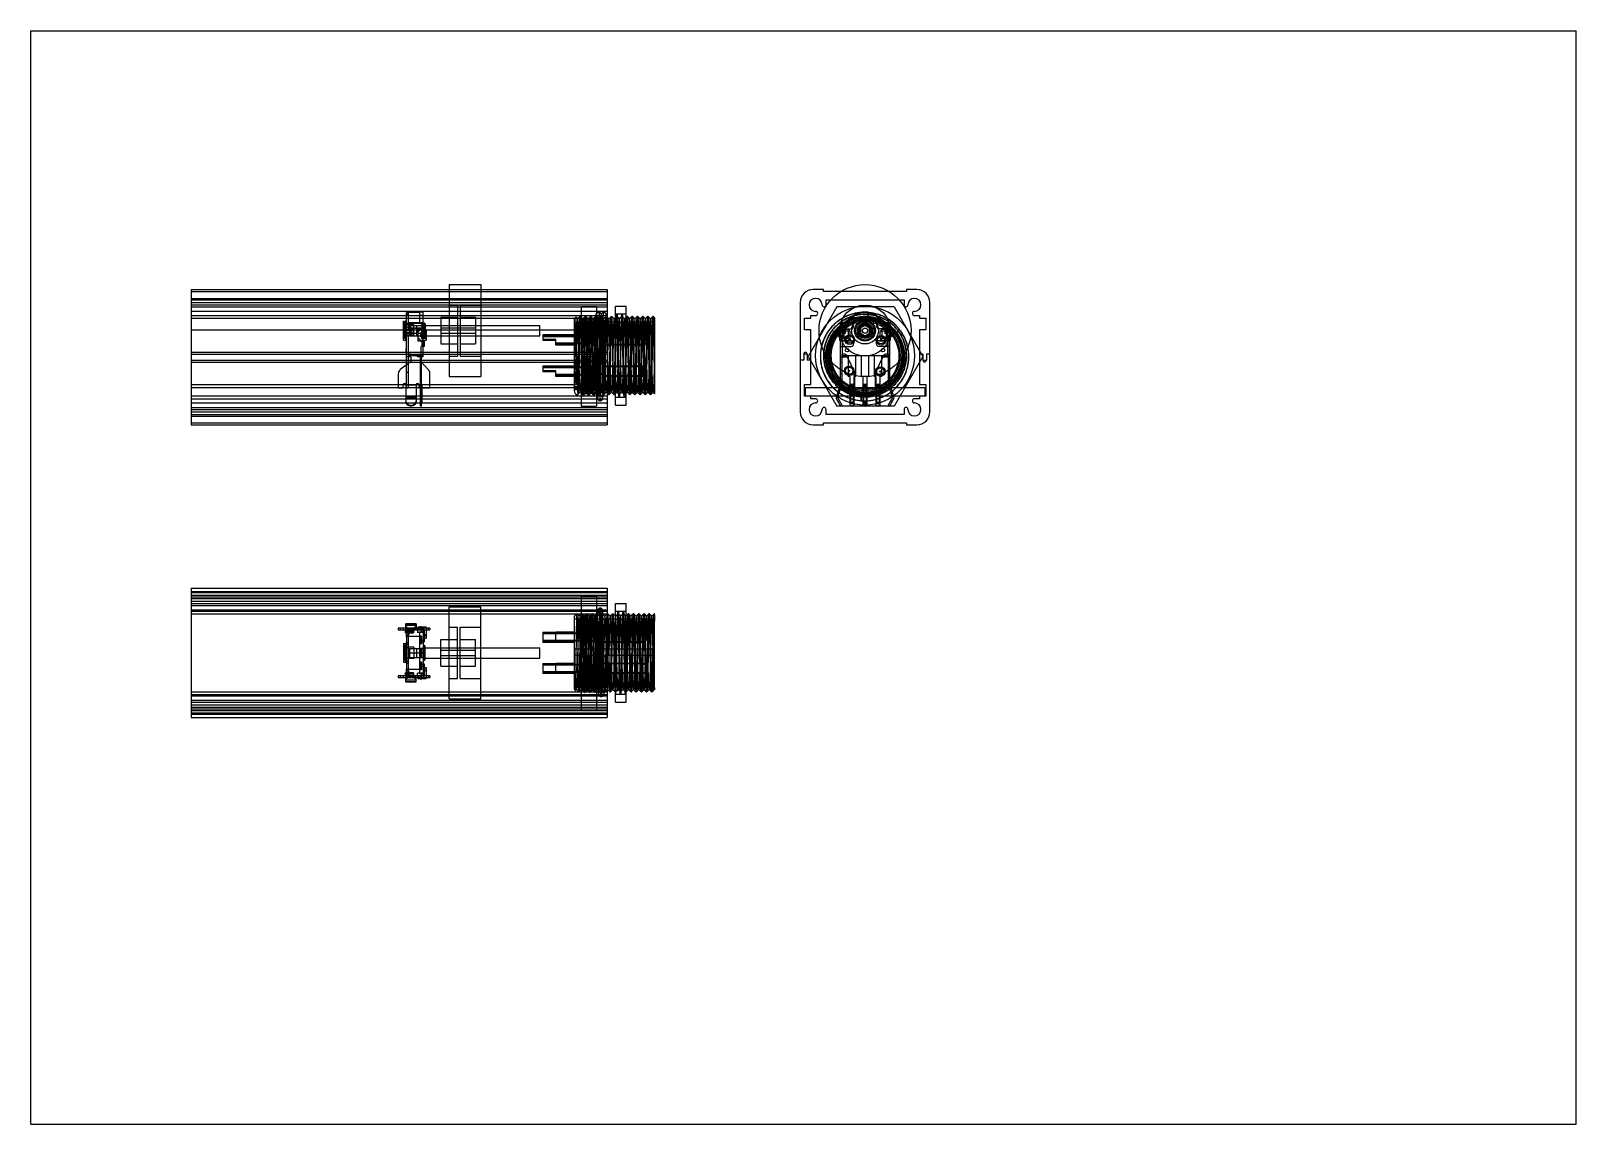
# Model space of a CAD drawing. Header units: inches. Extents: x 0 to 11.7, y 0 to 8.3.
import ezdxf

# ---------------------------------------------------------------- set-up
doc = ezdxf.new("R2010")
doc.units = ezdxf.units.IN
doc.header["$LTSCALE"] = 0.64311
doc.header["$MEASUREMENT"] = 0
doc.layers.get('0').update_dxf_attribs({"linetype": 'CONTINUOUS'})
doc.layers.add('02___PRT_ALL_AXES', color=7, linetype='CONTINUOUS')
doc.layers.add('INTFCLR_14433', color=7, linetype='CONTINUOUS')

msp = doc.modelspace()

# ---------------------------------------------------------------- linework, layer by layer
at = {"color": 7, "linetype": 'CONTINUOUS'}
for p, q in [((0, 0), (0, 8.268)), ((0, 8.268), (11.693, 8.268)), ((11.693, 0), (11.693, 8.268)), ((3.165, 6.35), (3.165, 5.653)), ((3.165, 6.35), (3.405, 6.35)), ((3.405, 6.35), (3.405, 5.653)), ((1.212, 6.312), (1.212, 5.289)), ((1.212, 6.312), (4.362, 6.312)), ((1.212, 6.296), (4.362, 6.296)), ((1.212, 6.245), (4.362, 6.245)), ((1.212, 6.233), (4.362, 6.233)), ((1.212, 6.214), (4.362, 6.214)), ((4.362, 6.312), (4.362, 5.289)), ((5.822, 6.214), (5.822, 5.387)), ((5.997, 6.312), (5.92, 6.312)), ((5.997, 6.296), (5.997, 6.312)), ((6.627, 6.296), (5.997, 6.296)), ((6.017, 6.196), (6.017, 6.233)), ((6.017, 6.233), (6.607, 6.233)), ((6.607, 6.233), (6.607, 6.196)), ((6.627, 6.312), (6.627, 6.296)), ((6.704, 6.312), (6.627, 6.312)), ((6.802, 5.387), (6.802, 6.214)), ((1.212, 6.196), (4.362, 6.196)), ((1.212, 6.181), (4.362, 6.181)), ((1.212, 6.147), (4.362, 6.147)), ((1.212, 6.115), (4.362, 6.115)), ((1.212, 6.096), (4.362, 6.096)), ((3.102, 6.102), (3.102, 5.9)), ((3.102, 6.102), (3.228, 6.102)), ((3.165, 6.194), (3.228, 6.194)), ((3.228, 6.194), (3.228, 5.808)), ((3.249, 6.194), (3.249, 5.808)), ((3.249, 6.194), (3.405, 6.194)), ((3.249, 6.102), (3.364, 6.102)), ((3.364, 6.102), (3.364, 5.9)), ((4.138, 6.09), (4.124, 6.103)), ((4.155, 6.107), (4.138, 6.09)), ((4.155, 6.107), (4.159, 6.107)), ((4.177, 6.09), (4.16, 6.107)), ((4.281, 6.181), (4.163, 6.181)), ((4.163, 6.181), (4.163, 5.43)), ((4.179, 6.083), (4.163, 6.099)), ((4.195, 6.107), (4.177, 6.09)), ((4.179, 6.083), (4.183, 6.083)), ((4.201, 6.101), (4.183, 6.083)), ((4.195, 6.107), (4.199, 6.107)), ((4.217, 6.09), (4.199, 6.107)), ((4.219, 6.083), (4.201, 6.101)), ((4.234, 6.107), (4.216, 6.09)), ((4.218, 6.083), (4.222, 6.083)), ((4.24, 6.101), (4.222, 6.083)), ((4.234, 6.107), (4.238, 6.107)), ((4.256, 6.09), (4.238, 6.107)), ((4.258, 6.083), (4.24, 6.101)), ((4.273, 6.107), (4.256, 6.09)), ((4.258, 6.083), (4.262, 6.083)), ((4.279, 6.101), (4.262, 6.083)), ((4.273, 6.107), (4.277, 6.107)), ((4.295, 6.09), (4.278, 6.107)), ((4.281, 6.099), (4.28, 6.101)), ((4.281, 6.181), (4.281, 5.43)), ((4.313, 6.107), (4.295, 6.09)), ((4.313, 6.107), (4.317, 6.107)), ((4.335, 6.09), (4.317, 6.107)), ((4.352, 6.107), (4.334, 6.09)), ((4.352, 6.107), (4.356, 6.107)), ((4.374, 6.09), (4.356, 6.107)), ((4.391, 6.107), (4.374, 6.09)), ((4.391, 6.107), (4.396, 6.107)), ((4.413, 6.09), (4.396, 6.107)), ((4.431, 6.107), (4.413, 6.09)), ((4.425, 6.186), (4.504, 6.186)), ((4.425, 5.438), (4.425, 6.186)), ((4.431, 6.125), (4.425, 6.125)), ((4.47, 6.125), (4.435, 6.125)), ((4.453, 6.09), (4.435, 6.107)), ((4.47, 6.107), (4.452, 6.09)), ((4.504, 6.125), (4.474, 6.125)), ((4.492, 6.09), (4.474, 6.107)), ((4.509, 6.107), (4.492, 6.09)), ((4.504, 5.438), (4.504, 6.186)), ((4.514, 6.108), (4.51, 6.108)), ((4.531, 6.09), (4.514, 6.107)), ((4.549, 6.107), (4.531, 6.09)), ((4.553, 6.108), (4.549, 6.108)), ((4.571, 6.09), (4.553, 6.107)), ((4.588, 6.107), (4.571, 6.09)), ((4.592, 6.108), (4.588, 6.108)), ((4.61, 6.09), (4.593, 6.107)), ((4.628, 6.107), (4.61, 6.09)), ((4.632, 6.108), (4.628, 6.108)), ((4.65, 6.09), (4.632, 6.107)), ((4.667, 6.107), (4.649, 6.09)), ((4.671, 6.108), (4.667, 6.108)), ((4.689, 6.09), (4.671, 6.107)), ((4.706, 6.107), (4.689, 6.09)), ((4.711, 6.108), (4.706, 6.108)), ((4.72, 6.098), (4.711, 6.107)), ((4.72, 6.098), (4.72, 5.523)), ((5.854, 6.007), (5.854, 6.096)), ((5.854, 6.096), (5.901, 6.096)), ((6.099, 6.181), (5.883, 5.805)), ((5.901, 6.096), (5.901, 6.115)), ((5.901, 6.115), (5.938, 6.115)), ((6.533, 6.181), (6.099, 6.181)), ((6.533, 6.181), (6.749, 5.805)), ((6.686, 6.115), (6.724, 6.115)), ((6.724, 6.115), (6.724, 6.096)), ((6.724, 6.096), (6.771, 6.096)), ((6.771, 6.096), (6.771, 6.007)), ((1.212, 6.007), (4.362, 6.007)), ((3.102, 6.021), (3.364, 6.021)), ((3.102, 5.981), (3.364, 5.981)), ((4.11, 5.969), (3.874, 5.969)), ((3.874, 5.969), (3.874, 5.929)), ((4.11, 5.964), (3.874, 5.964)), ((4.11, 6.078), (4.11, 5.546)), ((4.11, 6.068), (4.72, 6.068)), ((4.327, 5.556), (4.327, 6.068)), ((4.63, 5.969), (4.327, 5.969)), ((4.63, 5.964), (4.327, 5.964)), ((4.63, 5.892), (4.63, 5.969)), ((4.72, 6.025), (4.715, 6.025)), ((4.72, 6.022), (4.715, 6.025)), ((4.715, 6.025), (4.715, 6.025)), ((5.901, 6.007), (5.854, 6.007)), ((5.901, 5.594), (5.901, 6.007)), ((6.111, 6.022), (6.108, 6.025)), ((6.551, 5.986), (6.565, 5.997)), ((6.771, 6.007), (6.724, 6.007)), ((6.724, 6.007), (6.724, 5.594)), ((3.102, 5.9), (3.228, 5.9)), ((3.249, 5.9), (3.364, 5.9)), ((4.268, 5.96), (3.874, 5.96)), ((4.268, 5.955), (3.874, 5.955)), ((3.973, 5.935), (3.874, 5.935)), ((3.874, 5.935), (3.973, 5.935)), ((3.874, 5.934), (3.973, 5.934)), ((3.973, 5.933), (3.874, 5.933)), ((3.973, 5.93), (3.874, 5.93)), ((3.874, 5.93), (3.973, 5.93)), ((3.973, 5.929), (3.874, 5.929)), ((3.874, 5.929), (3.973, 5.929)), ((3.973, 5.892), (3.973, 5.935)), ((4.268, 5.905), (3.973, 5.905)), ((4.268, 5.9), (3.973, 5.9)), ((4.11, 5.896), (3.973, 5.896)), ((4.11, 5.892), (3.973, 5.892)), ((4.268, 5.9), (4.268, 5.96)), ((4.63, 5.896), (4.327, 5.896)), ((4.63, 5.892), (4.327, 5.892)), ((4.661, 5.923), (4.661, 5.937)), ((6.169, 5.935), (6.16, 5.935)), ((6.233, 5.933), (6.224, 5.934)), ((6.405, 5.93), (6.397, 5.93)), ((6.469, 5.929), (6.46, 5.929)), ((1.212, 5.838), (4.362, 5.838)), ((1.212, 5.824), (4.362, 5.824)), ((1.212, 5.777), (4.362, 5.777)), ((1.212, 5.763), (4.362, 5.763)), ((3.165, 5.808), (3.228, 5.808)), ((3.249, 5.808), (3.405, 5.808)), ((4.11, 5.733), (3.874, 5.733)), ((3.874, 5.733), (3.874, 5.691)), ((4.116, 5.607), (4.119, 5.806)), ((4.163, 5.805), (4.281, 5.805)), ((4.294, 5.736), (4.293, 5.726)), ((4.295, 5.764), (4.294, 5.755)), ((4.294, 5.755), (4.294, 5.745)), ((4.294, 5.745), (4.294, 5.736)), ((4.63, 5.733), (4.327, 5.733)), ((4.63, 5.655), (4.63, 5.733)), ((5.848, 5.777), (5.822, 5.777)), ((5.848, 5.824), (5.848, 5.777)), ((5.875, 5.824), (5.848, 5.824)), ((5.875, 5.824), (5.875, 5.777)), ((5.901, 5.777), (5.875, 5.777)), ((5.883, 5.805), (6.099, 5.43)), ((6.749, 5.805), (6.533, 5.43)), ((6.607, 5.806), (6.625, 5.806)), ((6.749, 5.824), (6.724, 5.824)), ((6.749, 5.824), (6.749, 5.777)), ((6.749, 5.777), (6.777, 5.777)), ((6.802, 5.824), (6.777, 5.824)), ((6.777, 5.824), (6.777, 5.777)), ((3.165, 5.653), (3.405, 5.653)), ((4.11, 5.728), (3.874, 5.728)), ((4.268, 5.724), (3.874, 5.724)), ((4.268, 5.719), (3.874, 5.719)), ((3.973, 5.697), (3.874, 5.697)), ((3.874, 5.697), (3.973, 5.697)), ((3.874, 5.696), (3.973, 5.696)), ((3.973, 5.696), (3.874, 5.696)), ((3.874, 5.693), (3.973, 5.692)), ((3.973, 5.692), (3.874, 5.692)), ((3.874, 5.691), (3.973, 5.691)), ((3.973, 5.691), (3.874, 5.691)), ((3.973, 5.655), (3.973, 5.697)), ((4.268, 5.669), (3.973, 5.669)), ((4.268, 5.664), (3.973, 5.664)), ((4.11, 5.66), (3.973, 5.66)), ((4.11, 5.655), (3.973, 5.655)), ((4.268, 5.664), (4.268, 5.724)), ((4.291, 5.633), (4.29, 5.622)), ((4.292, 5.667), (4.291, 5.659)), ((4.291, 5.659), (4.291, 5.647)), ((4.293, 5.7), (4.292, 5.691)), ((4.292, 5.691), (4.292, 5.683)), ((4.292, 5.683), (4.292, 5.675)), ((4.292, 5.675), (4.292, 5.667)), ((4.293, 5.726), (4.293, 5.717)), ((4.293, 5.717), (4.293, 5.709)), ((4.293, 5.709), (4.293, 5.7)), ((4.63, 5.728), (4.327, 5.728)), ((4.63, 5.66), (4.327, 5.66)), ((4.63, 5.655), (4.327, 5.655)), ((4.661, 5.687), (4.661, 5.701)), ((6.074, 5.638), (6.074, 5.638)), ((6.164, 5.697), (6.155, 5.697)), ((6.228, 5.696), (6.219, 5.696)), ((6.4, 5.692), (6.392, 5.693)), ((6.464, 5.691), (6.455, 5.691)), ((1.212, 5.594), (4.362, 5.594)), ((4.362, 5.568), (1.212, 5.568)), ((4.362, 5.505), (1.212, 5.505)), ((4.72, 5.577), (4.11, 5.577)), ((4.72, 5.558), (4.11, 5.558)), ((4.11, 5.557), (4.72, 5.557)), ((4.11, 5.556), (4.327, 5.556)), ((4.116, 5.607), (4.123, 5.612)), ((4.123, 5.612), (4.14, 5.599)), ((4.14, 5.599), (4.14, 5.599)), ((4.14, 5.599), (4.14, 5.517)), ((4.14, 5.517), (4.157, 5.535)), ((4.157, 5.535), (4.175, 5.517)), ((4.164, 5.605), (4.163, 5.605)), ((4.164, 5.605), (4.163, 5.605)), ((4.163, 5.528), (4.163, 5.528)), ((4.163, 5.528), (4.181, 5.51)), ((4.175, 5.517), (4.179, 5.517)), ((4.179, 5.517), (4.197, 5.535)), ((4.181, 5.51), (4.199, 5.528)), ((4.197, 5.535), (4.214, 5.517)), ((4.199, 5.528), (4.203, 5.528)), ((4.203, 5.528), (4.22, 5.51)), ((4.214, 5.517), (4.218, 5.517)), ((4.219, 5.517), (4.236, 5.535)), ((4.22, 5.51), (4.238, 5.528)), ((4.236, 5.535), (4.254, 5.517)), ((4.238, 5.528), (4.242, 5.528)), ((4.242, 5.528), (4.26, 5.51)), ((4.254, 5.517), (4.258, 5.517)), ((4.258, 5.517), (4.276, 5.535)), ((4.26, 5.51), (4.278, 5.528)), ((4.275, 5.535), (4.293, 5.517)), ((4.277, 5.528), (4.281, 5.528)), ((4.287, 5.506), (4.287, 5.504)), ((4.287, 5.504), (4.287, 5.502)), ((4.287, 5.502), (4.287, 5.5)), ((4.287, 5.5), (4.287, 5.497)), ((4.287, 5.497), (4.287, 5.495)), ((4.289, 5.558), (4.288, 5.553)), ((4.288, 5.553), (4.288, 5.549)), ((4.288, 5.549), (4.288, 5.544)), ((4.288, 5.544), (4.288, 5.54)), ((4.288, 5.534), (4.288, 5.531)), ((4.29, 5.596), (4.289, 5.587)), ((4.289, 5.587), (4.289, 5.579)), ((4.289, 5.579), (4.289, 5.571)), ((4.289, 5.571), (4.289, 5.565)), ((4.289, 5.565), (4.289, 5.558)), ((4.29, 5.609), (4.29, 5.596)), ((4.293, 5.517), (4.297, 5.517)), ((4.297, 5.517), (4.315, 5.535)), ((4.315, 5.535), (4.332, 5.517)), ((4.326, 5.498), (4.327, 5.502)), ((4.326, 5.492), (4.326, 5.498)), ((4.327, 5.538), (4.328, 5.548)), ((4.327, 5.53), (4.327, 5.538)), ((4.327, 5.518), (4.327, 5.522)), ((4.328, 5.572), (4.329, 5.581)), ((4.328, 5.563), (4.328, 5.572)), ((4.328, 5.555), (4.328, 5.563)), ((4.328, 5.548), (4.328, 5.555)), ((4.329, 5.581), (4.329, 5.592)), ((4.332, 5.517), (4.337, 5.517)), ((4.337, 5.517), (4.354, 5.535)), ((4.354, 5.535), (4.372, 5.517)), ((4.372, 5.517), (4.376, 5.517)), ((4.376, 5.517), (4.394, 5.535)), ((4.393, 5.535), (4.411, 5.517)), ((4.411, 5.517), (4.415, 5.517)), ((4.415, 5.517), (4.433, 5.535)), ((4.425, 5.499), (4.451, 5.499)), ((4.433, 5.535), (4.45, 5.517)), ((4.455, 5.517), (4.472, 5.535)), ((4.455, 5.499), (4.49, 5.499)), ((4.472, 5.535), (4.49, 5.517)), ((4.494, 5.517), (4.512, 5.535)), ((4.494, 5.499), (4.504, 5.499)), ((4.512, 5.535), (4.529, 5.517)), ((4.533, 5.517), (4.529, 5.517)), ((4.534, 5.517), (4.551, 5.535)), ((4.551, 5.535), (4.569, 5.517)), ((4.573, 5.517), (4.569, 5.517)), ((4.573, 5.517), (4.591, 5.535)), ((4.59, 5.535), (4.608, 5.517)), ((4.612, 5.517), (4.608, 5.517)), ((4.612, 5.517), (4.63, 5.535)), ((4.63, 5.535), (4.647, 5.517)), ((4.651, 5.517), (4.647, 5.517)), ((4.652, 5.517), (4.669, 5.535)), ((4.669, 5.535), (4.687, 5.517)), ((4.691, 5.517), (4.687, 5.517)), ((4.691, 5.517), (4.709, 5.535)), ((4.708, 5.535), (4.72, 5.523)), ((5.854, 5.505), (5.854, 5.594)), ((5.854, 5.594), (5.901, 5.594)), ((6.771, 5.505), (5.854, 5.505)), ((5.859, 5.568), (5.859, 5.505)), ((6.765, 5.568), (5.859, 5.568)), ((5.901, 5.485), (5.901, 5.505)), ((6.504, 5.612), (6.517, 5.599)), ((6.508, 5.605), (6.509, 5.605)), ((6.724, 5.594), (6.771, 5.594)), ((6.724, 5.505), (6.724, 5.485)), ((6.765, 5.568), (6.765, 5.505)), ((6.771, 5.594), (6.771, 5.505)), ((1.212, 5.485), (4.362, 5.485)), ((1.212, 5.454), (4.362, 5.454)), ((1.212, 5.419), (4.362, 5.419)), ((1.212, 5.405), (4.362, 5.405)), ((1.212, 5.387), (4.362, 5.387)), ((4.163, 5.43), (4.281, 5.43)), ((4.287, 5.495), (4.287, 5.493)), ((4.287, 5.493), (4.287, 5.492)), ((4.287, 5.492), (4.287, 5.491)), ((4.287, 5.491), (4.287, 5.49)), ((4.287, 5.49), (4.287, 5.49)), ((4.326, 5.49), (4.326, 5.492)), ((4.326, 5.49), (4.326, 5.491)), ((4.326, 5.49), (4.326, 5.49)), ((4.425, 5.438), (4.504, 5.438)), ((5.938, 5.485), (5.901, 5.485)), ((6.017, 5.367), (6.017, 5.405)), ((6.533, 5.43), (6.099, 5.43)), ((6.607, 5.405), (6.607, 5.367)), ((6.724, 5.485), (6.686, 5.485)), ((1.212, 5.367), (4.362, 5.367)), ((1.212, 5.355), (4.362, 5.355)), ((1.212, 5.304), (4.362, 5.304)), ((1.212, 5.289), (4.362, 5.289)), ((5.92, 5.289), (5.997, 5.289)), ((5.997, 5.304), (6.627, 5.304)), ((5.997, 5.289), (5.997, 5.304)), ((6.607, 5.367), (6.017, 5.367)), ((6.627, 5.304), (6.627, 5.289)), ((6.627, 5.289), (6.704, 5.289)), ((1.212, 4.054), (1.212, 3.074)), ((1.212, 4.054), (4.362, 4.054)), ((1.212, 4.029), (4.362, 4.029)), ((1.212, 4.023), (4.362, 4.023)), ((4.362, 4.017), (1.212, 4.017)), ((1.212, 4.001), (4.362, 4.001)), ((1.212, 3.987), (4.362, 3.987)), ((4.163, 3.994), (4.281, 3.994)), ((4.163, 3.994), (4.163, 3.127)), ((4.281, 3.994), (4.281, 3.127)), ((4.362, 4.054), (4.362, 3.074)), ((1.212, 3.975), (4.362, 3.975)), ((1.212, 3.956), (4.362, 3.956)), ((1.212, 3.938), (4.362, 3.938)), ((1.212, 3.922), (4.362, 3.922)), ((1.212, 3.889), (4.362, 3.889)), ((1.212, 3.879), (4.362, 3.879)), ((1.212, 3.859), (4.366, 3.859)), ((3.165, 3.216), (3.165, 3.912)), ((3.165, 3.912), (3.405, 3.912)), ((3.405, 3.216), (3.405, 3.912)), ((4.165, 3.859), (4.147, 3.842)), ((4.187, 3.842), (4.169, 3.859)), ((4.204, 3.859), (4.187, 3.842)), ((4.226, 3.842), (4.209, 3.859)), ((4.244, 3.859), (4.226, 3.842)), ((4.266, 3.842), (4.248, 3.859)), ((4.283, 3.859), (4.265, 3.842)), ((4.288, 3.87), (4.287, 3.865)), ((4.287, 3.865), (4.287, 3.859)), ((4.305, 3.842), (4.287, 3.859)), ((4.287, 3.859), (4.287, 3.849)), ((4.288, 3.881), (4.288, 3.881)), ((4.288, 3.881), (4.288, 3.88)), ((4.288, 3.881), (4.288, 3.88)), ((4.288, 3.88), (4.288, 3.879)), ((4.288, 3.88), (4.288, 3.879)), ((4.288, 3.879), (4.288, 3.878)), ((4.288, 3.879), (4.288, 3.877)), ((4.288, 3.878), (4.288, 3.876)), ((4.288, 3.877), (4.288, 3.876)), ((4.288, 3.876), (4.288, 3.875)), ((4.288, 3.876), (4.288, 3.874)), ((4.288, 3.875), (4.288, 3.873)), ((4.288, 3.874), (4.288, 3.87)), ((4.288, 3.873), (4.288, 3.87)), ((4.288, 3.87), (4.288, 3.868)), ((4.288, 3.868), (4.288, 3.863)), ((4.288, 3.863), (4.288, 3.858)), ((4.322, 3.859), (4.305, 3.842)), ((4.326, 3.855), (4.327, 3.861)), ((4.327, 3.879), (4.327, 3.88)), ((4.327, 3.878), (4.327, 3.879)), ((4.327, 3.876), (4.327, 3.878)), ((4.327, 3.875), (4.327, 3.876)), ((4.327, 3.873), (4.327, 3.875)), ((4.327, 3.871), (4.327, 3.873)), ((4.327, 3.868), (4.327, 3.871)), ((4.327, 3.865), (4.327, 3.868)), ((4.327, 3.861), (4.327, 3.865)), ((4.327, 3.858), (4.328, 3.865)), ((4.344, 3.842), (4.327, 3.859)), ((4.328, 3.88), (4.328, 3.881)), ((4.328, 3.879), (4.328, 3.88)), ((4.328, 3.878), (4.328, 3.879)), ((4.328, 3.877), (4.328, 3.878)), ((4.328, 3.875), (4.328, 3.877)), ((4.328, 3.873), (4.328, 3.875)), ((4.328, 3.869), (4.328, 3.873)), ((4.328, 3.865), (4.328, 3.869)), ((4.362, 3.859), (4.344, 3.842)), ((4.384, 3.842), (4.366, 3.859)), ((4.401, 3.859), (4.384, 3.842)), ((4.401, 3.859), (4.405, 3.859)), ((4.423, 3.842), (4.406, 3.859)), ((4.441, 3.859), (4.423, 3.842)), ((4.425, 3.938), (4.504, 3.938)), ((4.425, 3.19), (4.425, 3.938)), ((4.441, 3.877), (4.425, 3.877)), ((4.48, 3.877), (4.445, 3.877)), ((4.463, 3.842), (4.445, 3.859)), ((4.48, 3.859), (4.462, 3.842)), ((4.504, 3.877), (4.484, 3.877)), ((4.502, 3.842), (4.484, 3.859)), ((4.519, 3.859), (4.502, 3.842)), ((4.504, 3.19), (4.504, 3.938)), ((4.524, 3.859), (4.519, 3.859)), ((4.541, 3.842), (4.524, 3.859)), ((4.559, 3.859), (4.541, 3.842)), ((4.563, 3.859), (4.559, 3.859)), ((4.581, 3.842), (4.563, 3.859)), ((4.598, 3.859), (4.58, 3.842)), ((4.602, 3.859), (4.598, 3.859)), ((4.62, 3.842), (4.602, 3.859)), ((4.637, 3.859), (4.62, 3.842)), ((4.642, 3.859), (4.638, 3.859)), ((4.659, 3.842), (4.642, 3.859)), ((4.677, 3.859), (4.659, 3.842)), ((4.681, 3.859), (4.677, 3.859)), ((4.699, 3.842), (4.681, 3.859)), ((4.716, 3.859), (4.699, 3.842)), ((4.72, 3.859), (4.716, 3.859)), ((4.72, 3.284), (4.72, 3.859)), ((3.165, 3.757), (3.228, 3.757)), ((3.228, 3.371), (3.228, 3.757)), ((3.249, 3.757), (3.405, 3.757)), ((3.249, 3.371), (3.249, 3.757)), ((4.11, 3.83), (4.11, 3.298)), ((4.11, 3.82), (4.72, 3.82)), ((4.148, 3.842), (4.131, 3.858)), ((4.171, 3.855), (4.163, 3.848)), ((4.163, 3.777), (4.281, 3.777)), ((4.189, 3.838), (4.171, 3.855)), ((4.189, 3.838), (4.193, 3.838)), ((4.21, 3.855), (4.193, 3.838)), ((4.228, 3.838), (4.211, 3.855)), ((4.228, 3.838), (4.232, 3.838)), ((4.25, 3.855), (4.232, 3.838)), ((4.268, 3.838), (4.25, 3.855)), ((4.268, 3.838), (4.272, 3.838)), ((4.281, 3.848), (4.271, 3.838)), ((4.286, 3.809), (4.285, 3.799)), ((4.285, 3.799), (4.285, 3.789)), ((4.285, 3.789), (4.285, 3.777)), ((4.287, 3.849), (4.286, 3.826)), ((4.286, 3.826), (4.286, 3.809)), ((4.288, 3.781), (4.287, 3.771)), ((4.287, 3.771), (4.287, 3.76)), ((4.287, 3.76), (4.287, 3.749)), ((4.287, 3.749), (4.287, 3.737)), ((4.288, 3.858), (4.288, 3.85)), ((4.288, 3.85), (4.288, 3.838)), ((4.288, 3.812), (4.288, 3.795)), ((4.288, 3.795), (4.288, 3.781)), ((4.324, 3.772), (4.325, 3.789)), ((4.325, 3.809), (4.326, 3.826)), ((4.325, 3.789), (4.325, 3.809)), ((4.326, 3.848), (4.326, 3.855)), ((4.326, 3.826), (4.326, 3.848)), ((4.327, 3.85), (4.327, 3.858)), ((4.327, 3.838), (4.327, 3.85)), ((4.327, 3.308), (4.327, 3.82)), ((4.327, 3.798), (4.327, 3.814)), ((4.327, 3.789), (4.327, 3.798)), ((4.327, 3.779), (4.327, 3.789)), ((4.327, 3.768), (4.327, 3.779)), ((4.327, 3.757), (4.327, 3.768)), ((4.327, 3.745), (4.327, 3.757)), ((4.327, 3.733), (4.327, 3.745)), ((4.72, 3.769), (4.715, 3.769)), ((4.715, 3.769), (4.715, 3.768)), ((4.72, 3.765), (4.715, 3.768)), ((3.102, 3.463), (3.102, 3.665)), ((3.102, 3.665), (3.228, 3.665)), ((3.249, 3.665), (3.364, 3.665)), ((3.364, 3.463), (3.364, 3.665)), ((3.874, 3.721), (3.973, 3.721)), ((3.874, 3.721), (3.874, 3.643)), ((3.874, 3.716), (3.973, 3.716)), ((3.973, 3.712), (3.874, 3.712)), ((3.973, 3.707), (3.874, 3.707)), ((4.268, 3.657), (3.874, 3.657)), ((3.874, 3.657), (3.973, 3.657)), ((3.874, 3.652), (3.973, 3.652)), ((3.973, 3.648), (3.874, 3.648)), ((4.11, 3.648), (3.874, 3.648)), ((3.973, 3.643), (3.874, 3.643)), ((4.11, 3.721), (3.973, 3.721)), ((3.973, 3.643), (3.973, 3.721)), ((4.11, 3.716), (3.973, 3.716)), ((4.268, 3.712), (3.973, 3.712)), ((4.268, 3.707), (3.973, 3.707)), ((4.268, 3.652), (3.973, 3.652)), ((4.11, 3.643), (3.973, 3.643)), ((4.268, 3.652), (4.268, 3.712)), ((4.287, 3.737), (4.287, 3.724)), ((4.63, 3.721), (4.327, 3.721)), ((4.63, 3.716), (4.327, 3.716)), ((4.63, 3.648), (4.327, 3.648)), ((4.63, 3.643), (4.327, 3.643)), ((4.63, 3.643), (4.63, 3.721)), ((4.661, 3.689), (4.661, 3.675)), ((3.102, 3.584), (3.364, 3.584)), ((3.102, 3.544), (3.364, 3.544)), ((4.72, 3.592), (4.11, 3.592)), ((4.11, 3.546), (4.72, 3.546)), ((4.14, 3.359), (4.14, 3.57)), ((3.102, 3.463), (3.228, 3.463)), ((3.249, 3.463), (3.364, 3.463)), ((3.874, 3.484), (3.973, 3.484)), ((3.874, 3.484), (3.874, 3.407)), ((3.874, 3.48), (3.973, 3.48)), ((3.973, 3.476), (3.874, 3.476)), ((3.973, 3.471), (3.874, 3.471)), ((4.268, 3.421), (3.874, 3.421)), ((3.874, 3.421), (3.973, 3.421)), ((3.874, 3.416), (3.973, 3.416)), ((3.973, 3.412), (3.874, 3.412)), ((4.11, 3.412), (3.874, 3.412)), ((3.973, 3.407), (3.874, 3.407)), ((4.11, 3.484), (3.973, 3.484)), ((3.973, 3.407), (3.973, 3.484)), ((4.11, 3.48), (3.973, 3.48)), ((4.268, 3.476), (3.973, 3.476)), ((4.268, 3.471), (3.973, 3.471)), ((4.268, 3.416), (3.973, 3.416)), ((4.11, 3.407), (3.973, 3.407)), ((4.268, 3.416), (4.268, 3.476)), ((4.63, 3.484), (4.327, 3.484)), ((4.63, 3.48), (4.327, 3.48)), ((4.63, 3.412), (4.327, 3.412)), ((4.63, 3.407), (4.327, 3.407)), ((4.63, 3.407), (4.63, 3.484)), ((4.661, 3.453), (4.661, 3.439)), ((3.165, 3.371), (3.228, 3.371)), ((3.249, 3.371), (3.405, 3.371)), ((4.11, 3.308), (4.72, 3.308)), ((4.116, 3.367), (4.123, 3.372)), ((4.119, 3.277), (4.128, 3.286)), ((4.123, 3.372), (4.14, 3.359)), ((4.128, 3.286), (4.145, 3.269)), ((4.14, 3.359), (4.14, 3.359)), ((4.15, 3.269), (4.167, 3.286)), ((4.164, 3.368), (4.163, 3.368)), ((4.164, 3.368), (4.163, 3.367)), ((4.281, 3.344), (4.163, 3.344)), ((4.163, 3.277), (4.169, 3.283)), ((4.167, 3.286), (4.185, 3.269)), ((4.169, 3.283), (4.173, 3.283)), ((4.173, 3.283), (4.191, 3.265)), ((4.189, 3.269), (4.207, 3.286)), ((4.191, 3.265), (4.209, 3.283)), ((4.206, 3.286), (4.224, 3.269)), ((4.209, 3.283), (4.212, 3.283)), ((4.212, 3.283), (4.23, 3.265)), ((4.228, 3.269), (4.246, 3.286)), ((4.23, 3.265), (4.248, 3.283)), ((4.246, 3.286), (4.263, 3.269)), ((4.248, 3.283), (4.252, 3.283)), ((4.252, 3.283), (4.269, 3.265)), ((4.268, 3.269), (4.285, 3.286)), ((4.27, 3.265), (4.281, 3.277)), ((4.285, 3.286), (4.303, 3.269)), ((4.307, 3.269), (4.325, 3.286)), ((4.325, 3.286), (4.342, 3.269)), ((4.347, 3.269), (4.364, 3.286)), ((4.364, 3.286), (4.382, 3.269)), ((4.386, 3.269), (4.404, 3.286)), ((4.403, 3.286), (4.421, 3.269)), ((4.425, 3.269), (4.443, 3.286)), ((4.443, 3.286), (4.46, 3.269)), ((4.465, 3.269), (4.482, 3.286)), ((4.482, 3.286), (4.5, 3.269)), ((4.504, 3.269), (4.522, 3.286)), ((4.521, 3.286), (4.539, 3.269)), ((4.543, 3.269), (4.561, 3.286)), ((4.561, 3.286), (4.578, 3.269)), ((4.583, 3.269), (4.6, 3.286)), ((4.6, 3.286), (4.618, 3.269)), ((4.622, 3.269), (4.64, 3.286)), ((4.639, 3.286), (4.657, 3.269)), ((4.661, 3.269), (4.679, 3.286)), ((4.679, 3.286), (4.696, 3.269)), ((4.701, 3.269), (4.718, 3.286)), ((4.718, 3.286), (4.72, 3.284)), ((1.212, 3.269), (4.362, 3.269)), ((1.212, 3.249), (4.362, 3.249)), ((1.212, 3.239), (4.362, 3.239)), ((1.212, 3.206), (4.362, 3.206)), ((1.212, 3.19), (4.362, 3.19)), ((1.212, 3.172), (4.362, 3.172)), ((3.165, 3.216), (3.405, 3.216)), ((4.382, 3.269), (4.386, 3.269)), ((4.421, 3.269), (4.425, 3.269)), ((4.425, 3.251), (4.46, 3.251)), ((4.425, 3.19), (4.504, 3.19)), ((4.464, 3.251), (4.5, 3.251)), ((4.543, 3.269), (4.539, 3.269)), ((4.583, 3.269), (4.579, 3.269)), ((4.622, 3.269), (4.618, 3.269)), ((4.661, 3.269), (4.657, 3.269)), ((4.701, 3.269), (4.697, 3.269)), ((1.212, 3.153), (4.362, 3.153)), ((1.212, 3.141), (4.362, 3.141)), ((1.212, 3.127), (4.362, 3.127)), ((1.212, 3.111), (4.362, 3.111)), ((1.212, 3.105), (4.362, 3.105)), ((1.212, 3.099), (4.362, 3.099)), ((1.212, 3.074), (4.362, 3.074)), ((4.163, 3.127), (4.281, 3.127)), ((0, 0), (11.693, 0))]:
    msp.add_line(p, q, dxfattribs=at)
for points in [[(4.298, 6.14), (4.293, 6.139), (4.289, 6.138), (4.285, 6.135), (4.282, 6.133), (4.28, 6.13), (4.279, 6.128)], [(4.297, 6.1), (4.292, 6.101), (4.287, 6.103), (4.284, 6.106), (4.281, 6.109), (4.28, 6.111), (4.28, 6.112), (4.28, 6.112), (4.28, 6.112), (4.28, 6.111), (4.28, 6.11), (4.281, 6.108), (4.281, 6.106), (4.281, 6.104), (4.282, 6.101), (4.282, 6.097), (4.282, 6.093), (4.282, 6.089), (4.283, 6.085), (4.283, 6.08), (4.283, 6.074), (4.284, 6.068), (4.284, 6.062), (4.284, 6.055), (4.285, 6.048), (4.285, 6.04), (4.285, 6.032), (4.285, 6.023), (4.286, 6.014), (4.286, 6.005), (4.286, 5.995), (4.286, 5.985), (4.286, 5.974), (4.287, 5.963), (4.287, 5.951), (4.287, 5.939), (4.287, 5.927), (4.287, 5.914), (4.287, 5.901), (4.288, 5.888), (4.288, 5.874), (4.288, 5.86), (4.288, 5.845), (4.288, 5.83), (4.288, 5.815), (4.288, 5.8), (4.288, 5.784), (4.288, 5.768), (4.288, 5.752), (4.288, 5.736), (4.288, 5.72), (4.288, 5.704), (4.288, 5.688), (4.288, 5.672), (4.288, 5.656), (4.288, 5.64), (4.288, 5.625), (4.288, 5.609), (4.288, 5.595), (4.288, 5.581), (4.287, 5.567), (4.287, 5.554), (4.287, 5.542), (4.287, 5.531), (4.287, 5.521), (4.287, 5.512), (4.287, 5.505), (4.287, 5.499), (4.287, 5.494), (4.287, 5.491)], [(4.318, 6.127), (4.317, 6.125), (4.316, 6.122), (4.316, 6.12), (4.315, 6.118), (4.315, 6.116), (4.314, 6.114), (4.314, 6.112), (4.314, 6.11), (4.313, 6.107), (4.313, 6.105), (4.313, 6.102), (4.312, 6.099), (4.312, 6.096), (4.312, 6.093), (4.311, 6.09), (4.311, 6.087), (4.311, 6.084), (4.31, 6.08), (4.31, 6.077), (4.31, 6.073), (4.309, 6.07), (4.309, 6.066), (4.309, 6.062), (4.308, 6.058), (4.308, 6.054), (4.308, 6.049), (4.308, 6.045), (4.307, 6.041), (4.307, 6.036), (4.307, 6.032), (4.306, 6.027), (4.306, 6.022), (4.306, 6.018), (4.306, 6.013), (4.305, 6.008), (4.305, 6.003), (4.305, 5.998), (4.304, 5.993), (4.304, 5.988), (4.304, 5.983), (4.304, 5.978), (4.303, 5.973), (4.303, 5.967), (4.303, 5.962), (4.302, 5.957), (4.302, 5.952), (4.302, 5.946), (4.302, 5.941), (4.301, 5.936), (4.301, 5.931), (4.301, 5.925), (4.301, 5.92), (4.301, 5.915), (4.3, 5.909), (4.3, 5.904), (4.3, 5.899), (4.3, 5.893), (4.299, 5.888), (4.299, 5.883), (4.299, 5.877), (4.299, 5.872), (4.298, 5.867), (4.298, 5.861), (4.298, 5.856), (4.298, 5.851), (4.298, 5.845), (4.297, 5.84), (4.297, 5.835), (4.297, 5.83), (4.297, 5.825), (4.297, 5.819), (4.296, 5.814), (4.296, 5.809), (4.296, 5.804), (4.296, 5.799), (4.296, 5.794), (4.295, 5.789), (4.295, 5.784), (4.295, 5.779), (4.295, 5.774), (4.295, 5.764)], [(4.314, 6.11), (4.313, 6.109), (4.311, 6.107), (4.309, 6.104), (4.306, 6.102), (4.301, 6.101), (4.297, 6.1)], [(4.326, 5.525), (4.327, 5.536), (4.327, 5.549), (4.327, 5.563), (4.327, 5.577), (4.327, 5.593), (4.327, 5.609), (4.327, 5.625), (4.327, 5.642), (4.327, 5.659), (4.327, 5.677), (4.327, 5.694), (4.328, 5.712), (4.328, 5.729), (4.328, 5.747), (4.328, 5.764), (4.328, 5.782), (4.327, 5.799), (4.327, 5.816), (4.327, 5.832), (4.327, 5.848), (4.327, 5.864), (4.327, 5.879), (4.327, 5.894), (4.327, 5.909), (4.327, 5.923), (4.326, 5.937), (4.326, 5.95), (4.326, 5.962), (4.326, 5.974), (4.326, 5.986), (4.325, 5.997), (4.325, 6.008), (4.325, 6.018), (4.325, 6.028), (4.324, 6.037), (4.324, 6.046), (4.324, 6.054), (4.323, 6.062), (4.323, 6.069), (4.323, 6.076), (4.322, 6.082), (4.322, 6.087), (4.322, 6.093), (4.321, 6.097), (4.321, 6.102), (4.321, 6.106), (4.32, 6.109), (4.32, 6.112), (4.319, 6.115), (4.319, 6.118), (4.319, 6.12), (4.318, 6.122), (4.317, 6.124), (4.316, 6.127), (4.315, 6.13), (4.312, 6.133), (4.308, 6.137), (4.303, 6.139), (4.298, 6.14)], [(4.329, 5.592), (4.329, 5.603), (4.329, 5.608), (4.329, 5.614), (4.33, 5.621), (4.33, 5.627), (4.33, 5.634), (4.33, 5.641), (4.33, 5.648), (4.331, 5.655), (4.331, 5.663), (4.331, 5.671), (4.331, 5.679), (4.332, 5.687), (4.332, 5.696), (4.332, 5.704), (4.332, 5.713), (4.333, 5.722), (4.333, 5.732), (4.333, 5.741), (4.334, 5.751), (4.334, 5.761), (4.334, 5.771), (4.335, 5.781), (4.335, 5.791), (4.335, 5.802), (4.336, 5.812), (4.336, 5.823), (4.337, 5.834), (4.337, 5.844), (4.337, 5.855), (4.338, 5.866), (4.338, 5.877), (4.339, 5.888), (4.339, 5.899), (4.34, 5.91), (4.34, 5.921), (4.341, 5.932), (4.341, 5.943), (4.342, 5.954), (4.342, 5.964), (4.343, 5.975), (4.343, 5.985), (4.344, 5.995), (4.345, 6.005), (4.345, 6.015), (4.346, 6.025), (4.346, 6.034), (4.347, 6.043), (4.347, 6.052), (4.348, 6.06), (4.349, 6.068), (4.349, 6.075), (4.35, 6.083), (4.351, 6.089), (4.351, 6.095), (4.352, 6.1), (4.353, 6.105), (4.353, 6.108), (4.354, 6.11), (4.354, 6.111), (4.353, 6.109)], [(6.335, 6.139), (6.292, 6.139), (6.248, 6.134), (6.206, 6.124), (6.166, 6.108), (6.127, 6.086), (6.092, 6.06), (6.061, 6.03), (6.034, 5.996), (6.011, 5.958), (5.993, 5.918), (5.981, 5.875), (5.975, 5.832), (5.974, 5.788), (5.979, 5.744), (5.99, 5.702), (6.007, 5.661), (6.028, 5.623), (6.054, 5.588), (6.085, 5.556)], [(6.111, 5.585), (6.083, 5.615), (6.059, 5.648), (6.039, 5.684), (6.025, 5.722), (6.016, 5.762), (6.013, 5.803), (6.016, 5.844), (6.024, 5.884), (6.038, 5.922), (6.056, 5.959), (6.08, 5.992), (6.108, 6.022), (6.14, 6.047), (6.175, 6.068), (6.212, 6.084), (6.251, 6.095), (6.291, 6.1), (6.332, 6.099)], [(6.332, 6.099), (6.364, 6.095), (6.395, 6.087), (6.426, 6.076), (6.454, 6.062), (6.481, 6.044), (6.507, 6.024)], [(6.533, 6.053), (6.504, 6.076), (6.474, 6.096), (6.441, 6.112), (6.407, 6.125), (6.372, 6.133), (6.336, 6.138)], [(6.282, 5.471), (6.325, 5.471), (6.369, 5.476), (6.411, 5.486), (6.451, 5.502), (6.49, 5.523), (6.525, 5.549), (6.556, 5.58), (6.584, 5.614), (6.606, 5.652), (6.624, 5.692), (6.636, 5.734), (6.642, 5.778), (6.643, 5.822), (6.638, 5.865), (6.627, 5.908), (6.611, 5.949), (6.59, 5.987), (6.563, 6.022), (6.533, 6.053)], [(6.507, 6.024), (6.533, 5.996), (6.557, 5.965), (6.575, 5.932), (6.59, 5.896), (6.599, 5.858), (6.604, 5.82), (6.603, 5.781), (6.597, 5.743), (6.587, 5.705), (6.571, 5.67), (6.551, 5.637), (6.527, 5.606), (6.499, 5.579), (6.468, 5.557), (6.435, 5.538), (6.399, 5.524), (6.362, 5.514), (6.323, 5.51), (6.285, 5.511)], [(4.29, 5.622), (4.29, 5.619), (4.29, 5.609)], [(4.291, 5.647), (4.291, 5.644), (4.291, 5.633)], [(4.288, 5.519), (4.288, 5.518), (4.288, 5.516), (4.287, 5.508)], [(4.287, 5.491), (4.287, 5.491), (4.287, 5.491), (4.287, 5.491), (4.287, 5.491), (4.287, 5.491), (4.287, 5.492), (4.287, 5.492), (4.287, 5.494), (4.288, 5.496), (4.288, 5.498), (4.29, 5.5), (4.291, 5.502), (4.293, 5.504), (4.295, 5.506), (4.299, 5.508), (4.302, 5.509), (4.307, 5.51)], [(4.287, 5.508), (4.287, 5.507), (4.287, 5.506)], [(4.288, 5.54), (4.288, 5.538), (4.288, 5.534)], [(4.288, 5.531), (4.288, 5.529), (4.288, 5.526)], [(4.288, 5.526), (4.288, 5.524), (4.288, 5.522), (4.288, 5.519)], [(4.307, 5.51), (4.311, 5.509), (4.314, 5.508), (4.317, 5.507), (4.319, 5.505), (4.321, 5.503), (4.323, 5.501), (4.324, 5.499), (4.325, 5.497), (4.325, 5.495), (4.326, 5.493), (4.326, 5.492), (4.326, 5.491), (4.326, 5.491), (4.326, 5.491), (4.326, 5.491), (4.326, 5.49)], [(4.326, 5.491), (4.326, 5.494), (4.326, 5.499), (4.326, 5.506), (4.326, 5.525)], [(4.327, 5.522), (4.327, 5.527), (4.327, 5.53)], [(4.327, 5.514), (4.327, 5.516), (4.327, 5.518)], [(4.327, 5.506), (4.327, 5.507), (4.327, 5.514)], [(4.327, 5.502), (4.327, 5.503), (4.327, 5.506)], [(6.085, 5.556), (6.119, 5.529), (6.157, 5.507), (6.197, 5.489), (6.239, 5.478), (6.282, 5.471)], [(6.285, 5.511), (6.247, 5.516), (6.21, 5.527), (6.175, 5.542), (6.141, 5.562), (6.111, 5.586)], [(4.287, 5.49), (4.287, 5.49), (4.287, 5.49), (4.287, 5.489), (4.287, 5.489), (4.287, 5.488), (4.287, 5.487), (4.287, 5.485), (4.288, 5.483), (4.289, 5.481), (4.29, 5.479), (4.292, 5.477), (4.294, 5.475), (4.296, 5.473), (4.299, 5.472), (4.302, 5.471), (4.306, 5.47)], [(4.306, 5.47), (4.311, 5.471), (4.314, 5.472), (4.317, 5.473), (4.32, 5.475), (4.322, 5.477), (4.323, 5.479), (4.324, 5.481), (4.325, 5.484), (4.326, 5.485), (4.326, 5.487), (4.326, 5.488), (4.326, 5.488), (4.326, 5.489), (4.326, 5.489), (4.326, 5.489), (4.326, 5.489), (4.326, 5.49)], [(4.326, 5.491), (4.326, 5.491), (4.326, 5.491)], [(4.308, 3.902), (4.303, 3.902), (4.298, 3.9), (4.295, 3.898), (4.293, 3.895), (4.291, 3.893), (4.29, 3.89), (4.289, 3.888), (4.288, 3.886), (4.288, 3.885), (4.288, 3.884), (4.288, 3.884), (4.288, 3.883), (4.288, 3.883), (4.288, 3.883), (4.288, 3.882), (4.288, 3.882), (4.288, 3.881)], [(4.307, 3.863), (4.302, 3.864), (4.298, 3.865), (4.295, 3.868), (4.292, 3.87), (4.291, 3.873), (4.289, 3.875), (4.289, 3.878), (4.288, 3.879), (4.288, 3.88), (4.288, 3.881), (4.288, 3.881), (4.288, 3.881), (4.288, 3.881), (4.288, 3.881), (4.288, 3.881)], [(4.327, 3.881), (4.327, 3.88), (4.327, 3.88), (4.327, 3.88), (4.327, 3.879), (4.327, 3.877), (4.326, 3.875), (4.325, 3.872), (4.323, 3.87), (4.32, 3.867), (4.317, 3.865), (4.313, 3.863), (4.307, 3.863)], [(4.328, 3.881), (4.328, 3.882), (4.328, 3.882), (4.328, 3.882), (4.327, 3.883), (4.327, 3.883), (4.327, 3.884), (4.327, 3.884), (4.327, 3.885), (4.327, 3.887), (4.326, 3.889), (4.325, 3.892), (4.323, 3.895), (4.321, 3.897), (4.318, 3.9), (4.313, 3.901), (4.308, 3.902)], [(4.327, 3.88), (4.327, 3.88), (4.327, 3.88), (4.327, 3.88), (4.327, 3.881)], [(4.285, 3.777), (4.284, 3.764), (4.284, 3.757), (4.284, 3.75), (4.284, 3.743), (4.283, 3.735), (4.283, 3.727), (4.283, 3.719), (4.283, 3.71), (4.282, 3.702), (4.282, 3.693), (4.282, 3.683), (4.281, 3.674), (4.281, 3.664), (4.281, 3.654), (4.28, 3.644), (4.28, 3.633), (4.28, 3.623), (4.279, 3.612), (4.279, 3.601), (4.278, 3.589), (4.278, 3.578), (4.278, 3.567), (4.277, 3.555), (4.277, 3.543)], [(4.288, 3.838), (4.288, 3.826), (4.288, 3.812)], [(4.316, 3.542), (4.317, 3.554), (4.317, 3.565), (4.317, 3.576), (4.318, 3.587), (4.318, 3.598), (4.319, 3.609), (4.319, 3.62), (4.319, 3.63), (4.32, 3.64), (4.32, 3.65), (4.32, 3.66), (4.321, 3.67), (4.321, 3.679), (4.321, 3.688), (4.322, 3.697), (4.322, 3.706), (4.322, 3.714), (4.322, 3.722), (4.323, 3.73), (4.323, 3.738), (4.323, 3.745), (4.323, 3.752), (4.324, 3.759), (4.324, 3.772)], [(4.327, 3.814), (4.327, 3.825), (4.327, 3.838)], [(4.287, 3.724), (4.287, 3.717), (4.287, 3.711), (4.287, 3.704), (4.287, 3.697), (4.287, 3.689), (4.287, 3.682), (4.287, 3.675), (4.287, 3.667), (4.287, 3.659), (4.287, 3.651), (4.287, 3.643), (4.287, 3.635), (4.287, 3.627), (4.287, 3.619), (4.287, 3.61), (4.287, 3.602), (4.287, 3.593)], [(4.326, 3.592), (4.326, 3.601), (4.326, 3.61), (4.326, 3.618), (4.326, 3.627), (4.326, 3.635), (4.326, 3.644), (4.326, 3.652), (4.326, 3.66), (4.326, 3.668), (4.326, 3.676), (4.326, 3.683), (4.326, 3.691), (4.326, 3.698), (4.326, 3.706), (4.326, 3.713), (4.327, 3.719), (4.327, 3.726), (4.327, 3.733)], [(4.287, 3.593), (4.287, 3.578), (4.287, 3.564), (4.287, 3.55), (4.287, 3.536), (4.287, 3.522), (4.287, 3.508), (4.287, 3.495), (4.287, 3.482), (4.287, 3.47), (4.287, 3.457), (4.287, 3.446), (4.288, 3.434), (4.288, 3.423), (4.288, 3.412), (4.288, 3.401), (4.288, 3.391), (4.288, 3.382), (4.289, 3.372), (4.289, 3.363), (4.289, 3.355), (4.289, 3.346), (4.289, 3.338), (4.29, 3.331), (4.29, 3.324), (4.29, 3.317), (4.29, 3.31), (4.291, 3.304), (4.291, 3.298), (4.291, 3.293), (4.291, 3.288), (4.292, 3.283), (4.292, 3.279), (4.292, 3.275), (4.292, 3.271), (4.293, 3.268), (4.293, 3.264), (4.293, 3.261), (4.294, 3.259), (4.294, 3.256), (4.294, 3.254), (4.295, 3.252), (4.295, 3.25), (4.296, 3.248), (4.297, 3.245), (4.298, 3.242), (4.301, 3.239), (4.305, 3.236), (4.31, 3.234), (4.315, 3.233)], [(4.316, 3.542), (4.316, 3.529), (4.315, 3.516), (4.314, 3.502), (4.314, 3.49), (4.313, 3.477), (4.313, 3.465), (4.312, 3.453), (4.312, 3.442), (4.311, 3.431), (4.311, 3.42), (4.31, 3.41), (4.31, 3.399), (4.309, 3.39), (4.309, 3.38), (4.308, 3.371), (4.307, 3.363), (4.307, 3.354), (4.307, 3.346), (4.306, 3.339), (4.306, 3.331), (4.305, 3.325), (4.305, 3.318), (4.304, 3.312), (4.304, 3.306), (4.303, 3.3), (4.303, 3.295), (4.302, 3.29), (4.302, 3.286), (4.301, 3.282), (4.301, 3.278), (4.301, 3.274), (4.3, 3.271), (4.3, 3.269), (4.3, 3.266), (4.299, 3.264), (4.299, 3.263), (4.299, 3.262), (4.299, 3.261), (4.298, 3.261), (4.299, 3.261), (4.299, 3.262), (4.3, 3.264), (4.302, 3.266), (4.306, 3.269), (4.311, 3.271), (4.316, 3.272)], [(4.315, 3.233), (4.321, 3.233), (4.326, 3.236), (4.33, 3.239), (4.333, 3.242), (4.334, 3.244), (4.335, 3.247), (4.336, 3.249), (4.337, 3.251), (4.337, 3.253), (4.338, 3.256), (4.338, 3.258), (4.339, 3.261), (4.339, 3.264), (4.339, 3.268), (4.34, 3.271), (4.34, 3.275), (4.341, 3.28), (4.341, 3.285), (4.342, 3.29), (4.342, 3.295), (4.343, 3.301), (4.343, 3.307), (4.344, 3.314), (4.344, 3.321), (4.345, 3.328), (4.345, 3.336), (4.346, 3.344), (4.346, 3.353), (4.347, 3.362), (4.347, 3.371), (4.348, 3.381), (4.349, 3.391), (4.349, 3.401), (4.35, 3.412), (4.35, 3.424), (4.351, 3.435), (4.351, 3.447), (4.352, 3.46), (4.353, 3.473), (4.353, 3.486), (4.354, 3.499), (4.354, 3.513), (4.355, 3.527), (4.355, 3.542)], [(4.316, 3.272), (4.322, 3.271), (4.326, 3.269), (4.33, 3.266), (4.332, 3.263), (4.333, 3.262), (4.333, 3.26), (4.333, 3.26), (4.333, 3.26), (4.333, 3.261), (4.333, 3.262), (4.333, 3.263), (4.333, 3.265), (4.332, 3.267), (4.332, 3.27), (4.332, 3.272), (4.332, 3.275), (4.331, 3.279), (4.331, 3.282), (4.331, 3.286), (4.331, 3.291), (4.33, 3.295), (4.33, 3.3), (4.33, 3.305), (4.33, 3.311), (4.329, 3.317), (4.329, 3.323), (4.329, 3.33), (4.329, 3.336), (4.329, 3.344), (4.328, 3.351), (4.328, 3.359), (4.328, 3.367), (4.328, 3.375), (4.328, 3.384), (4.328, 3.393), (4.327, 3.403), (4.327, 3.412), (4.327, 3.422), (4.327, 3.433), (4.327, 3.443), (4.327, 3.454), (4.327, 3.466), (4.327, 3.477), (4.326, 3.489), (4.326, 3.501), (4.326, 3.513), (4.326, 3.526), (4.326, 3.539), (4.326, 3.552), (4.326, 3.565), (4.326, 3.579), (4.326, 3.592)]]:
    msp.add_lwpolyline(points, dxfattribs=at)
for centre, radius in [((6.312, 6.001), 0.348), ((6.312, 5.812), 0.374), ((6.312, 5.812), 0.295), ((6.312, 5.812), 0.295), ((6.316, 5.805), 0.278), ((6.312, 6.001), 0.193), ((6.312, 6.001), 0.101), ((6.312, 5.812), 0.266), ((6.312, 5.812), 0.256), ((6.196, 5.933), 0.0362), ((6.312, 6.001), 0.0197), ((6.433, 5.928), 0.0362), ((6.196, 5.933), 0.0276), ((6.196, 5.933), 0.00472), ((6.433, 5.928), 0.0276), ((6.433, 5.928), 0.00472), ((6.192, 5.697), 0.0362), ((6.192, 5.697), 0.0276), ((6.192, 5.697), 0.00472), ((6.428, 5.692), 0.0362), ((6.428, 5.692), 0.0276), ((6.428, 5.692), 0.00472)]:
    msp.add_circle(centre, radius, dxfattribs=at)
for centre, radius, start, end in [((5.92, 6.214), 0.0984, 90, 180), ((5.938, 6.196), 0.0492, 0, 270), ((6.686, 6.196), 0.0492, 270, 180), ((6.704, 6.214), 0.0984, 0, 90), ((4.14, 6.078), 0.0295, 121.1945, 180), ((5.938, 6.131), 0.0157, 270, 90), ((6.002, 6.196), 0.0148, 180, 360), ((6.622, 6.196), 0.0148, 180, 360), ((6.686, 6.131), 0.0157, 90, 270), ((4.63, 5.937), 0.0315, 0, 90), ((4.63, 5.933), 0.0315, 0, 90), ((4.63, 5.928), 0.0315, 270, 360), ((4.63, 5.923), 0.0315, 270, 360), ((4.63, 5.701), 0.0315, 0, 90), ((5.861, 5.824), 0.0138, 0, 180), ((6.763, 5.777), 0.0138, 180, 360), ((4.63, 5.696), 0.0315, 0, 90), ((4.63, 5.692), 0.0315, 270, 360), ((4.63, 5.687), 0.0315, 270, 360), ((4.14, 5.546), 0.0295, 180, 270), ((6.307, 5.554), 0.0229, 6.7709, 170.9071), ((5.92, 5.387), 0.0984, 180, 270), ((5.938, 5.405), 0.0492, 90, 360), ((5.938, 5.47), 0.0157, 270, 90), ((6.002, 5.405), 0.0148, 0, 180), ((6.622, 5.405), 0.0148, 0, 180), ((6.686, 5.405), 0.0492, 180, 90), ((6.686, 5.47), 0.0157, 90, 270), ((6.704, 5.387), 0.0984, 270, 360), ((4.14, 3.83), 0.0295, 106.6843, 180), ((4.63, 3.689), 0.0315, 0, 90), ((4.63, 3.684), 0.0315, 0, 90), ((4.63, 3.68), 0.0315, 270, 360), ((4.63, 3.675), 0.0315, 270, 360), ((4.63, 3.453), 0.0315, 0, 90), ((4.63, 3.448), 0.0315, 0, 90), ((4.63, 3.444), 0.0315, 270, 360), ((4.63, 3.439), 0.0315, 270, 360), ((4.14, 3.298), 0.0295, 180, 225.1675)]:
    msp.add_arc(centre, radius, start, end, dxfattribs=at)
for points, knots in [([(4.131, 5.818), (4.131, 5.831), (4.13, 5.857), (4.13, 5.896), (4.129, 5.935), (4.128, 5.971), (4.128, 6.005), (4.127, 6.034), (4.127, 6.058), (4.126, 6.077), (4.125, 6.092), (4.125, 6.099), (4.124, 6.105), (4.124, 6.095), (4.123, 6.088), (4.123, 6.07), (4.122, 6.049), (4.121, 6.023), (4.121, 5.992), (4.12, 5.958), (4.12, 5.921), (4.12, 5.882), (4.119, 5.844), (4.119, 5.819), (4.119, 5.806)], [0, 0, 0, 0, 0.066135, 0.13446, 0.201757, 0.265567, 0.323008, 0.373403, 0.415768, 0.449099, 0.472975, 0.486587, 0.489958, 0.497297, 0.515076, 0.542826, 0.579869, 0.625742, 0.678779, 0.738552, 0.802841, 0.869661, 0.936376, 1, 1, 1, 1]), ([(4.72, 5.897), (4.72, 5.884), (4.719, 5.863), (4.719, 5.833), (4.718, 5.807), (4.718, 5.78), (4.717, 5.745), (4.716, 5.702), (4.715, 5.662), (4.714, 5.635), (4.714, 5.622), (4.713, 5.612), (4.713, 5.603), (4.713, 5.594), (4.712, 5.586), (4.712, 5.577), (4.712, 5.567), (4.711, 5.559), (4.711, 5.554), (4.711, 5.549), (4.71, 5.545), (4.71, 5.542), (4.71, 5.539), (4.709, 5.538), (4.709, 5.537), (4.709, 5.536), (4.709, 5.535), (4.709, 5.535), (4.709, 5.535), (4.709, 5.535), (4.709, 5.535), (4.708, 5.535), (4.708, 5.535), (4.708, 5.535), (4.708, 5.535), (4.708, 5.535), (4.708, 5.535), (4.708, 5.536), (4.708, 5.536), (4.708, 5.537), (4.707, 5.538), (4.707, 5.54), (4.707, 5.542), (4.707, 5.544), (4.707, 5.548), (4.706, 5.553), (4.706, 5.56), (4.705, 5.571), (4.705, 5.583), (4.704, 5.593), (4.704, 5.605), (4.703, 5.62), (4.703, 5.641), (4.702, 5.671), (4.701, 5.712), (4.7, 5.755), (4.699, 5.791), (4.699, 5.818), (4.698, 5.845), (4.697, 5.88), (4.696, 5.922), (4.695, 5.963), (4.694, 5.989), (4.694, 6.003), (4.694, 6.012), (4.693, 6.021), (4.693, 6.03), (4.693, 6.038), (4.692, 6.048), (4.692, 6.057), (4.692, 6.065), (4.691, 6.071), (4.691, 6.075), (4.691, 6.079), (4.69, 6.083), (4.69, 6.085), (4.69, 6.087), (4.69, 6.088), (4.689, 6.088), (4.689, 6.089), (4.689, 6.089), (4.689, 6.09), (4.689, 6.09), (4.689, 6.09), (4.689, 6.09), (4.689, 6.09), (4.689, 6.09), (4.689, 6.09), (4.688, 6.089), (4.688, 6.089), (4.688, 6.089), (4.688, 6.088), (4.688, 6.087), (4.688, 6.086), (4.688, 6.085), (4.687, 6.083), (4.687, 6.08), (4.687, 6.076), (4.687, 6.072), (4.686, 6.064), (4.686, 6.053), (4.685, 6.042), (4.685, 6.031), (4.684, 6.02), (4.684, 6.004), (4.683, 5.984), (4.682, 5.953), (4.681, 5.912), (4.68, 5.869), (4.679, 5.833), (4.679, 5.807), (4.678, 5.78), (4.677, 5.745), (4.676, 5.702), (4.675, 5.662), (4.675, 5.635), (4.674, 5.622), (4.674, 5.612), (4.674, 5.603), (4.673, 5.594), (4.673, 5.586), (4.673, 5.577), (4.672, 5.567), (4.672, 5.559), (4.671, 5.554), (4.671, 5.549), (4.671, 5.545), (4.671, 5.542), (4.67, 5.539), (4.67, 5.538), (4.67, 5.537), (4.67, 5.536), (4.67, 5.535), (4.669, 5.535), (4.669, 5.535), (4.669, 5.535), (4.669, 5.535), (4.669, 5.535), (4.669, 5.535), (4.669, 5.535), (4.669, 5.535), (4.669, 5.535), (4.669, 5.535), (4.669, 5.536), (4.668, 5.536), (4.668, 5.537), (4.668, 5.538), (4.668, 5.54), (4.668, 5.542), (4.667, 5.544), (4.667, 5.548), (4.667, 5.553), (4.666, 5.56), (4.666, 5.571), (4.665, 5.583), (4.665, 5.593), (4.665, 5.605), (4.664, 5.62), (4.663, 5.641), (4.663, 5.671), (4.662, 5.712), (4.661, 5.755), (4.66, 5.791), (4.659, 5.818), (4.659, 5.845), (4.658, 5.88), (4.657, 5.922), (4.656, 5.963), (4.655, 5.989), (4.655, 6.003), (4.654, 6.012), (4.654, 6.021), (4.654, 6.03), (4.653, 6.038), (4.653, 6.048), (4.653, 6.057), (4.652, 6.065), (4.652, 6.071), (4.651, 6.075), (4.651, 6.079), (4.651, 6.083), (4.651, 6.085), (4.65, 6.087), (4.65, 6.088), (4.65, 6.088), (4.65, 6.089), (4.65, 6.089), (4.65, 6.09), (4.65, 6.09), (4.65, 6.09), (4.649, 6.09), (4.649, 6.09), (4.649, 6.09), (4.649, 6.09), (4.649, 6.089), (4.649, 6.089), (4.649, 6.089), (4.649, 6.088), (4.649, 6.087), (4.648, 6.086), (4.648, 6.085), (4.648, 6.083), (4.648, 6.08), (4.647, 6.076), (4.647, 6.072), (4.647, 6.064), (4.646, 6.053), (4.646, 6.042), (4.645, 6.031), (4.645, 6.02), (4.644, 6.004), (4.644, 5.984), (4.643, 5.953), (4.642, 5.912), (4.641, 5.869), (4.64, 5.833), (4.639, 5.807), (4.639, 5.78), (4.638, 5.745), (4.637, 5.702), (4.636, 5.662), (4.635, 5.635), (4.635, 5.622), (4.635, 5.612), (4.634, 5.603), (4.634, 5.594), (4.634, 5.586), (4.633, 5.577), (4.633, 5.567), (4.632, 5.559), (4.632, 5.554), (4.632, 5.549), (4.631, 5.545), (4.631, 5.542), (4.631, 5.539), (4.631, 5.538), (4.631, 5.537), (4.63, 5.536), (4.63, 5.535), (4.63, 5.535), (4.63, 5.535), (4.63, 5.535), (4.63, 5.535), (4.63, 5.535), (4.63, 5.535), (4.63, 5.535), (4.629, 5.535), (4.629, 5.535), (4.629, 5.535), (4.629, 5.536), (4.629, 5.536), (4.629, 5.537), (4.629, 5.538), (4.629, 5.54), (4.628, 5.542), (4.628, 5.544), (4.628, 5.548), (4.627, 5.553), (4.627, 5.56), (4.626, 5.571), (4.626, 5.583), (4.626, 5.593), (4.625, 5.605), (4.625, 5.62), (4.624, 5.641), (4.623, 5.671), (4.622, 5.712), (4.621, 5.755), (4.62, 5.791), (4.62, 5.818), (4.619, 5.845), (4.618, 5.88), (4.617, 5.922), (4.616, 5.963), (4.616, 5.989), (4.615, 6.003), (4.615, 6.012), (4.615, 6.021), (4.614, 6.03), (4.614, 6.038), (4.614, 6.048), (4.613, 6.057), (4.613, 6.065), (4.612, 6.071), (4.612, 6.075), (4.612, 6.079), (4.612, 6.083), (4.611, 6.085), (4.611, 6.087), (4.611, 6.088), (4.611, 6.088), (4.611, 6.089), (4.61, 6.089), (4.61, 6.09), (4.61, 6.09), (4.61, 6.09), (4.61, 6.09), (4.61, 6.09), (4.61, 6.09), (4.61, 6.09), (4.61, 6.089), (4.61, 6.089), (4.61, 6.089), (4.609, 6.088), (4.609, 6.087), (4.609, 6.086), (4.609, 6.085), (4.609, 6.083), (4.608, 6.08), (4.608, 6.076), (4.608, 6.072), (4.607, 6.064), (4.607, 6.053), (4.606, 6.042), (4.606, 6.031), (4.606, 6.02), (4.605, 6.004), (4.604, 5.984), (4.604, 5.953), (4.603, 5.912), (4.601, 5.869), (4.601, 5.833), (4.6, 5.807), (4.6, 5.78), (4.599, 5.745), (4.598, 5.702), (4.597, 5.662), (4.596, 5.635), (4.595, 5.622), (4.595, 5.612), (4.595, 5.603), (4.595, 5.594), (4.594, 5.586), (4.594, 5.577), (4.594, 5.567), (4.593, 5.559), (4.593, 5.554), (4.592, 5.549), (4.592, 5.545), (4.592, 5.542), (4.592, 5.539), (4.591, 5.538), (4.591, 5.537), (4.591, 5.536), (4.591, 5.535), (4.591, 5.535), (4.591, 5.535), (4.591, 5.535), (4.59, 5.535), (4.59, 5.535), (4.59, 5.535), (4.59, 5.535), (4.59, 5.535), (4.59, 5.535), (4.59, 5.535), (4.59, 5.536), (4.59, 5.536), (4.59, 5.537), (4.589, 5.538), (4.589, 5.54), (4.589, 5.542), (4.589, 5.544), (4.588, 5.548), (4.588, 5.553), (4.588, 5.56), (4.587, 5.571), (4.587, 5.583), (4.586, 5.593), (4.586, 5.605), (4.585, 5.62), (4.585, 5.641), (4.584, 5.671), (4.583, 5.712), (4.582, 5.755), (4.581, 5.791), (4.58, 5.818), (4.58, 5.845), (4.579, 5.88), (4.578, 5.922), (4.577, 5.963), (4.576, 5.989), (4.576, 6.003), (4.576, 6.012), (4.575, 6.021), (4.575, 6.03), (4.575, 6.038), (4.574, 6.048), (4.574, 6.057), (4.573, 6.065), (4.573, 6.071), (4.573, 6.075), (4.572, 6.079), (4.572, 6.083), (4.572, 6.085), (4.572, 6.087), (4.571, 6.088), (4.571, 6.088), (4.571, 6.089), (4.571, 6.089), (4.571, 6.09), (4.571, 6.09), (4.571, 6.09), (4.571, 6.09), (4.571, 6.09), (4.571, 6.09), (4.57, 6.09), (4.57, 6.089), (4.57, 6.089), (4.57, 6.089), (4.57, 6.088), (4.57, 6.087), (4.57, 6.086), (4.57, 6.085), (4.569, 6.083), (4.569, 6.08), (4.569, 6.076), (4.568, 6.072), (4.568, 6.064), (4.567, 6.053), (4.567, 6.042), (4.567, 6.031), (4.566, 6.02), (4.566, 6.004), (4.565, 5.984), (4.564, 5.953), (4.563, 5.912), (4.562, 5.869), (4.561, 5.833), (4.561, 5.807), (4.56, 5.78), (4.559, 5.745), (4.558, 5.702), (4.557, 5.662), (4.557, 5.635), (4.556, 5.622), (4.556, 5.612), (4.556, 5.603), (4.555, 5.594), (4.555, 5.586), (4.555, 5.577), (4.554, 5.567), (4.554, 5.559), (4.553, 5.554), (4.553, 5.549), (4.553, 5.545), (4.552, 5.542), (4.552, 5.539), (4.552, 5.538), (4.552, 5.537), (4.552, 5.536), (4.552, 5.535), (4.551, 5.535), (4.551, 5.535), (4.551, 5.535), (4.551, 5.535), (4.551, 5.535), (4.551, 5.535), (4.551, 5.535), (4.551, 5.535), (4.551, 5.535), (4.551, 5.535), (4.55, 5.536), (4.55, 5.536), (4.55, 5.537), (4.55, 5.538), (4.55, 5.54), (4.55, 5.542), (4.549, 5.544), (4.549, 5.548), (4.549, 5.553), (4.548, 5.56), (4.548, 5.571), (4.547, 5.583), (4.547, 5.593), (4.546, 5.605), (4.546, 5.62), (4.545, 5.641), (4.545, 5.671), (4.543, 5.712), (4.542, 5.755), (4.542, 5.791), (4.541, 5.818), (4.54, 5.845), (4.54, 5.88), (4.539, 5.922), (4.538, 5.963), (4.537, 5.989), (4.536, 6.003), (4.536, 6.012), (4.536, 6.021), (4.536, 6.03), (4.535, 6.038), (4.535, 6.048), (4.534, 6.057), (4.534, 6.065), (4.534, 6.071), (4.533, 6.075), (4.533, 6.079), (4.533, 6.083), (4.532, 6.085), (4.532, 6.087), (4.532, 6.088), (4.532, 6.088), (4.532, 6.089), (4.532, 6.089), (4.532, 6.09), (4.532, 6.09), (4.531, 6.09), (4.531, 6.09), (4.531, 6.09), (4.531, 6.09), (4.531, 6.09), (4.531, 6.089), (4.531, 6.089), (4.531, 6.089), (4.531, 6.088), (4.53, 6.087), (4.53, 6.086), (4.53, 6.085), (4.53, 6.083), (4.53, 6.08), (4.529, 6.076), (4.529, 6.072), (4.529, 6.064), (4.528, 6.053), (4.528, 6.042), (4.527, 6.031), (4.527, 6.02), (4.526, 6.004), (4.526, 5.984), (4.525, 5.953), (4.524, 5.912), (4.523, 5.869), (4.522, 5.833), (4.521, 5.807), (4.521, 5.78), (4.52, 5.745), (4.519, 5.702), (4.518, 5.662), (4.517, 5.635), (4.517, 5.622), (4.516, 5.612), (4.516, 5.603), (4.516, 5.594), (4.516, 5.586), (4.515, 5.577), (4.515, 5.567), (4.514, 5.559), (4.514, 5.554), (4.514, 5.549), (4.513, 5.545), (4.513, 5.542), (4.513, 5.539), (4.513, 5.538), (4.512, 5.537), (4.512, 5.536), (4.512, 5.535), (4.512, 5.535), (4.512, 5.535), (4.512, 5.535), (4.512, 5.535), (4.512, 5.535), (4.512, 5.535), (4.511, 5.535), (4.511, 5.535), (4.511, 5.535), (4.511, 5.535), (4.511, 5.536), (4.511, 5.536), (4.511, 5.537), (4.511, 5.538), (4.51, 5.54), (4.51, 5.542), (4.51, 5.544), (4.51, 5.548), (4.509, 5.553), (4.509, 5.56), (4.508, 5.571), (4.508, 5.583), (4.507, 5.593), (4.507, 5.605), (4.507, 5.62), (4.506, 5.641), (4.505, 5.671), (4.504, 5.712), (4.503, 5.755), (4.502, 5.791), (4.502, 5.818), (4.501, 5.845), (4.5, 5.88), (4.499, 5.922), (4.498, 5.963), (4.497, 5.989), (4.497, 6.003), (4.497, 6.012), (4.496, 6.021), (4.496, 6.03), (4.496, 6.038), (4.496, 6.048), (4.495, 6.057), (4.495, 6.065), (4.494, 6.071), (4.494, 6.075), (4.494, 6.079), (4.493, 6.083), (4.493, 6.085), (4.493, 6.087), (4.493, 6.088), (4.493, 6.088), (4.492, 6.089), (4.492, 6.089), (4.492, 6.09), (4.492, 6.09), (4.492, 6.09), (4.492, 6.09), (4.492, 6.09), (4.492, 6.09), (4.492, 6.09), (4.492, 6.089), (4.492, 6.089), (4.491, 6.089), (4.491, 6.088), (4.491, 6.087), (4.491, 6.086), (4.491, 6.085), (4.491, 6.083), (4.49, 6.08), (4.49, 6.076), (4.49, 6.072), (4.489, 6.064), (4.489, 6.053), (4.488, 6.042), (4.488, 6.031), (4.487, 6.02), (4.487, 6.004), (4.486, 5.984), (4.485, 5.953), (4.484, 5.912), (4.483, 5.869), (4.483, 5.833), (4.482, 5.807), (4.481, 5.78), (4.481, 5.745), (4.48, 5.702), (4.479, 5.662), (4.478, 5.635), (4.477, 5.622), (4.477, 5.612), (4.477, 5.603), (4.477, 5.594), (4.476, 5.586), (4.476, 5.577), (4.475, 5.567), (4.475, 5.559), (4.475, 5.554), (4.474, 5.549), (4.474, 5.545), (4.474, 5.542), (4.473, 5.539), (4.473, 5.538), (4.473, 5.537), (4.473, 5.536), (4.473, 5.535), (4.473, 5.535), (4.473, 5.535), (4.472, 5.535), (4.472, 5.535), (4.472, 5.535), (4.472, 5.535), (4.472, 5.535), (4.472, 5.535), (4.472, 5.535), (4.472, 5.535), (4.472, 5.536), (4.472, 5.536), (4.471, 5.537), (4.471, 5.538), (4.471, 5.54), (4.471, 5.542), (4.471, 5.544), (4.47, 5.548), (4.47, 5.553), (4.47, 5.56), (4.469, 5.571), (4.469, 5.583), (4.468, 5.593), (4.468, 5.605), (4.467, 5.62), (4.467, 5.641), (4.466, 5.671), (4.465, 5.712), (4.464, 5.755), (4.463, 5.791), (4.462, 5.818), (4.462, 5.845), (4.461, 5.88), (4.46, 5.922), (4.459, 5.963), (4.458, 5.989), (4.458, 6.003), (4.457, 6.012), (4.457, 6.021), (4.457, 6.03), (4.457, 6.038), (4.456, 6.048), (4.456, 6.057), (4.455, 6.065), (4.455, 6.071), (4.455, 6.075), (4.454, 6.079), (4.454, 6.083), (4.454, 6.085), (4.454, 6.087), (4.453, 6.088), (4.453, 6.088), (4.453, 6.089), (4.453, 6.089), (4.453, 6.09), (4.453, 6.09), (4.453, 6.09), (4.453, 6.09), (4.452, 6.09), (4.452, 6.09), (4.452, 6.09), (4.452, 6.089), (4.452, 6.089), (4.452, 6.089), (4.452, 6.088), (4.452, 6.087), (4.452, 6.086), (4.451, 6.085), (4.451, 6.083), (4.451, 6.08), (4.451, 6.076), (4.45, 6.072), (4.45, 6.064), (4.449, 6.053), (4.449, 6.042), (4.448, 6.031), (4.448, 6.02), (4.448, 6.004), (4.447, 5.984), (4.446, 5.953), (4.445, 5.912), (4.444, 5.869), (4.443, 5.833), (4.443, 5.807), (4.442, 5.78), (4.441, 5.745), (4.44, 5.702), (4.439, 5.662), (4.438, 5.635), (4.438, 5.622), (4.438, 5.612), (4.437, 5.603), (4.437, 5.594), (4.437, 5.586), (4.436, 5.577), (4.436, 5.567), (4.436, 5.559), (4.435, 5.554), (4.435, 5.549), (4.435, 5.545), (4.434, 5.542), (4.434, 5.539), (4.434, 5.538), (4.434, 5.537), (4.434, 5.536), (4.433, 5.535), (4.433, 5.535), (4.433, 5.535), (4.433, 5.535), (4.433, 5.535), (4.433, 5.535), (4.433, 5.535), (4.433, 5.535), (4.433, 5.535), (4.433, 5.535), (4.432, 5.535), (4.432, 5.536), (4.432, 5.536), (4.432, 5.537), (4.432, 5.538), (4.432, 5.54), (4.432, 5.542), (4.431, 5.544), (4.431, 5.548), (4.431, 5.553), (4.43, 5.56), (4.43, 5.571), (4.429, 5.583), (4.429, 5.593), (4.428, 5.605), (4.428, 5.62), (4.427, 5.641), (4.426, 5.671), (4.425, 5.712), (4.424, 5.755), (4.424, 5.791), (4.423, 5.818), (4.422, 5.845), (4.422, 5.88), (4.421, 5.922), (4.419, 5.963), (4.419, 5.989), (4.418, 6.003), (4.418, 6.012), (4.418, 6.021), (4.417, 6.03), (4.417, 6.038), (4.417, 6.048), (4.416, 6.057), (4.416, 6.065), (4.416, 6.071), (4.415, 6.075), (4.415, 6.079), (4.415, 6.083), (4.414, 6.085), (4.414, 6.087), (4.414, 6.088), (4.414, 6.088), (4.414, 6.089), (4.414, 6.089), (4.413, 6.09), (4.413, 6.09), (4.413, 6.09), (4.413, 6.09), (4.413, 6.09), (4.413, 6.09), (4.413, 6.09), (4.413, 6.089), (4.413, 6.089), (4.413, 6.089), (4.413, 6.088), (4.412, 6.087), (4.412, 6.086), (4.412, 6.085), (4.412, 6.083), (4.412, 6.08), (4.411, 6.076), (4.411, 6.072), (4.411, 6.064), (4.41, 6.053), (4.409, 6.042), (4.409, 6.031), (4.409, 6.02), (4.408, 6.004), (4.408, 5.984), (4.407, 5.953), (4.406, 5.912), (4.405, 5.869), (4.404, 5.833), (4.403, 5.807), (4.403, 5.78), (4.402, 5.745), (4.401, 5.702), (4.4, 5.662), (4.399, 5.635), (4.399, 5.622), (4.398, 5.612), (4.398, 5.603), (4.398, 5.594), (4.397, 5.586), (4.397, 5.577), (4.397, 5.567), (4.396, 5.559), (4.396, 5.554), (4.396, 5.549), (4.395, 5.545), (4.395, 5.542), (4.395, 5.539), (4.394, 5.538), (4.394, 5.537), (4.394, 5.536), (4.394, 5.535), (4.394, 5.535), (4.394, 5.535), (4.394, 5.535), (4.394, 5.535), (4.393, 5.535), (4.393, 5.535), (4.393, 5.535), (4.393, 5.535), (4.393, 5.535), (4.393, 5.535), (4.393, 5.536), (4.393, 5.536), (4.393, 5.537), (4.393, 5.538), (4.392, 5.54), (4.392, 5.542), (4.392, 5.544), (4.392, 5.548), (4.391, 5.553), (4.391, 5.56), (4.39, 5.571), (4.39, 5.583), (4.389, 5.593), (4.389, 5.605), (4.388, 5.62), (4.388, 5.641), (4.387, 5.671), (4.386, 5.712), (4.385, 5.755), (4.384, 5.791), (4.384, 5.818), (4.383, 5.845), (4.382, 5.88), (4.381, 5.922), (4.38, 5.963), (4.379, 5.989), (4.379, 6.003), (4.379, 6.012), (4.378, 6.021), (4.378, 6.03), (4.378, 6.038), (4.377, 6.048), (4.377, 6.057), (4.377, 6.065), (4.376, 6.071), (4.376, 6.075), (4.376, 6.079), (4.375, 6.083), (4.375, 6.085), (4.375, 6.087), (4.375, 6.088), (4.374, 6.088), (4.374, 6.089), (4.374, 6.089), (4.374, 6.09), (4.374, 6.09), (4.374, 6.09), (4.374, 6.09), (4.374, 6.09), (4.374, 6.09), (4.374, 6.09), (4.374, 6.089), (4.373, 6.089), (4.373, 6.089), (4.373, 6.088), (4.373, 6.087), (4.373, 6.086), (4.373, 6.085), (4.372, 6.083), (4.372, 6.08), (4.372, 6.076), (4.372, 6.072), (4.371, 6.064), (4.371, 6.053), (4.37, 6.042), (4.37, 6.031), (4.369, 6.02), (4.369, 6.004), (4.368, 5.984), (4.367, 5.953), (4.366, 5.912), (4.365, 5.869), (4.364, 5.833), (4.364, 5.807), (4.363, 5.78), (4.363, 5.745), (4.361, 5.702), (4.36, 5.662), (4.36, 5.635), (4.359, 5.622), (4.359, 5.612), (4.359, 5.603), (4.358, 5.594), (4.358, 5.586), (4.358, 5.577), (4.357, 5.567), (4.357, 5.559), (4.357, 5.554), (4.356, 5.549), (4.356, 5.545), (4.356, 5.542), (4.355, 5.539), (4.355, 5.538), (4.355, 5.537), (4.355, 5.536), (4.355, 5.535), (4.355, 5.535), (4.354, 5.535), (4.354, 5.535), (4.354, 5.535), (4.354, 5.535), (4.354, 5.535), (4.354, 5.535), (4.354, 5.535), (4.354, 5.535), (4.354, 5.535), (4.354, 5.536), (4.353, 5.536), (4.353, 5.537), (4.353, 5.538), (4.353, 5.54), (4.353, 5.542), (4.353, 5.544), (4.352, 5.548), (4.352, 5.553), (4.351, 5.56), (4.351, 5.571), (4.35, 5.583), (4.35, 5.593), (4.35, 5.605), (4.349, 5.62), (4.349, 5.641), (4.348, 5.671), (4.347, 5.712), (4.346, 5.755), (4.345, 5.791), (4.344, 5.818), (4.344, 5.845), (4.343, 5.88), (4.342, 5.922), (4.341, 5.963), (4.34, 5.989), (4.34, 6.003), (4.339, 6.012), (4.339, 6.021), (4.339, 6.03), (4.338, 6.038), (4.338, 6.048), (4.338, 6.057), (4.337, 6.065), (4.337, 6.071), (4.337, 6.075), (4.336, 6.079), (4.336, 6.083), (4.336, 6.085), (4.335, 6.087), (4.335, 6.088), (4.335, 6.088), (4.335, 6.089), (4.335, 6.089), (4.335, 6.09), (4.335, 6.09), (4.335, 6.09), (4.334, 6.09), (4.334, 6.09), (4.334, 6.09), (4.334, 6.09), (4.334, 6.089), (4.334, 6.089), (4.334, 6.089), (4.334, 6.088), (4.334, 6.087), (4.333, 6.086), (4.333, 6.085), (4.333, 6.083), (4.333, 6.08), (4.333, 6.076), (4.332, 6.072), (4.332, 6.064), (4.331, 6.053), (4.331, 6.042), (4.33, 6.031), (4.33, 6.02), (4.329, 6.004), (4.329, 5.984), (4.328, 5.953), (4.327, 5.912), (4.326, 5.869), (4.325, 5.833), (4.325, 5.807), (4.324, 5.78), (4.323, 5.745), (4.322, 5.702), (4.321, 5.662), (4.32, 5.635), (4.32, 5.622), (4.32, 5.612), (4.319, 5.603), (4.319, 5.594), (4.319, 5.586), (4.318, 5.577), (4.318, 5.567), (4.317, 5.559), (4.317, 5.554), (4.317, 5.549), (4.317, 5.545), (4.316, 5.542), (4.316, 5.539), (4.316, 5.538), (4.316, 5.537), (4.315, 5.536), (4.315, 5.535), (4.315, 5.535), (4.315, 5.535), (4.315, 5.535), (4.315, 5.535), (4.315, 5.535), (4.315, 5.535), (4.315, 5.535), (4.315, 5.535), (4.314, 5.535), (4.314, 5.535), (4.314, 5.536), (4.314, 5.536), (4.314, 5.537), (4.314, 5.538), (4.314, 5.54), (4.313, 5.542), (4.313, 5.544), (4.313, 5.548), (4.313, 5.553), (4.312, 5.56), (4.312, 5.571), (4.311, 5.583), (4.311, 5.593), (4.31, 5.605), (4.31, 5.62), (4.309, 5.641), (4.308, 5.671), (4.307, 5.712), (4.306, 5.755), (4.305, 5.791), (4.305, 5.818), (4.304, 5.845), (4.303, 5.88), (4.302, 5.922), (4.301, 5.963), (4.301, 5.989), (4.3, 6.003), (4.3, 6.012), (4.3, 6.021), (4.299, 6.03), (4.299, 6.038), (4.299, 6.048), (4.298, 6.057), (4.298, 6.065), (4.297, 6.071), (4.297, 6.075), (4.297, 6.079), (4.297, 6.083), (4.296, 6.085), (4.296, 6.087), (4.296, 6.088), (4.296, 6.088), (4.296, 6.089), (4.295, 6.089), (4.295, 6.09), (4.295, 6.09), (4.295, 6.09), (4.295, 6.09), (4.295, 6.09), (4.295, 6.09), (4.295, 6.09), (4.295, 6.089), (4.295, 6.089), (4.295, 6.089), (4.294, 6.088), (4.294, 6.087), (4.294, 6.086), (4.294, 6.085), (4.294, 6.083), (4.293, 6.08), (4.293, 6.076), (4.293, 6.072), (4.292, 6.064), (4.292, 6.053), (4.291, 6.042), (4.291, 6.031), (4.291, 6.02), (4.29, 6.004), (4.289, 5.984), (4.289, 5.953), (4.288, 5.912), (4.287, 5.869), (4.286, 5.833), (4.285, 5.807), (4.285, 5.78), (4.284, 5.745), (4.283, 5.702), (4.282, 5.662), (4.281, 5.635), (4.281, 5.622), (4.28, 5.612), (4.28, 5.603), (4.28, 5.594), (4.279, 5.586), (4.279, 5.577), (4.279, 5.567), (4.278, 5.559), (4.278, 5.554), (4.277, 5.549), (4.277, 5.545), (4.277, 5.542), (4.277, 5.539), (4.276, 5.538), (4.276, 5.537), (4.276, 5.536), (4.276, 5.535), (4.276, 5.535), (4.276, 5.535), (4.276, 5.535), (4.276, 5.535), (4.275, 5.535), (4.275, 5.535), (4.275, 5.535), (4.275, 5.535), (4.275, 5.535), (4.275, 5.535), (4.275, 5.536), (4.275, 5.536), (4.275, 5.537), (4.274, 5.538), (4.274, 5.54), (4.274, 5.542), (4.274, 5.544), (4.273, 5.548), (4.273, 5.553), (4.273, 5.56), (4.272, 5.571), (4.272, 5.583), (4.271, 5.593), (4.271, 5.605), (4.27, 5.62), (4.27, 5.641), (4.269, 5.671), (4.268, 5.712), (4.267, 5.755), (4.266, 5.791), (4.265, 5.818), (4.265, 5.845), (4.264, 5.88), (4.263, 5.922), (4.262, 5.963), (4.261, 5.989), (4.261, 6.003), (4.261, 6.012), (4.26, 6.021), (4.26, 6.03), (4.26, 6.038), (4.259, 6.048), (4.259, 6.057), (4.258, 6.065), (4.258, 6.071), (4.258, 6.075), (4.257, 6.079), (4.257, 6.083), (4.257, 6.085), (4.257, 6.087), (4.257, 6.088), (4.256, 6.088), (4.256, 6.089), (4.256, 6.089), (4.256, 6.09), (4.256, 6.09), (4.256, 6.09), (4.256, 6.09), (4.256, 6.09), (4.256, 6.09), (4.255, 6.09), (4.255, 6.089), (4.255, 6.089), (4.255, 6.089), (4.255, 6.088), (4.255, 6.087), (4.255, 6.086), (4.255, 6.085), (4.254, 6.083), (4.254, 6.08), (4.254, 6.076), (4.253, 6.072), (4.253, 6.064), (4.252, 6.053), (4.252, 6.042), (4.252, 6.031), (4.251, 6.02), (4.251, 6.004), (4.25, 5.984), (4.249, 5.953), (4.248, 5.912), (4.247, 5.869), (4.246, 5.833), (4.246, 5.807), (4.245, 5.78), (4.244, 5.745), (4.243, 5.702), (4.242, 5.662), (4.242, 5.635), (4.241, 5.622), (4.241, 5.612), (4.241, 5.603), (4.24, 5.594), (4.24, 5.586), (4.24, 5.577), (4.239, 5.567), (4.239, 5.559), (4.238, 5.554), (4.238, 5.549), (4.238, 5.545), (4.237, 5.542), (4.237, 5.539), (4.237, 5.538), (4.237, 5.537), (4.237, 5.536), (4.237, 5.535), (4.236, 5.535), (4.236, 5.535), (4.236, 5.535), (4.236, 5.535), (4.236, 5.535), (4.236, 5.535), (4.236, 5.535), (4.236, 5.535), (4.236, 5.535), (4.236, 5.535), (4.235, 5.536), (4.235, 5.536), (4.235, 5.537), (4.235, 5.538), (4.235, 5.54), (4.235, 5.542), (4.234, 5.544), (4.234, 5.548), (4.234, 5.553), (4.233, 5.56), (4.233, 5.571), (4.232, 5.583), (4.232, 5.593), (4.231, 5.605), (4.231, 5.62), (4.23, 5.641), (4.23, 5.671), (4.229, 5.712), (4.227, 5.755), (4.227, 5.791), (4.226, 5.818), (4.226, 5.845), (4.225, 5.88), (4.224, 5.922), (4.223, 5.963), (4.222, 5.989), (4.221, 6.003), (4.221, 6.012), (4.221, 6.021), (4.221, 6.03), (4.22, 6.038), (4.22, 6.048), (4.22, 6.057), (4.219, 6.065), (4.219, 6.071), (4.218, 6.075), (4.218, 6.079), (4.218, 6.083), (4.218, 6.085), (4.217, 6.087), (4.217, 6.088), (4.217, 6.088), (4.217, 6.089), (4.217, 6.089), (4.217, 6.09), (4.217, 6.09), (4.216, 6.09), (4.216, 6.09), (4.216, 6.09), (4.216, 6.09), (4.216, 6.09), (4.216, 6.089), (4.216, 6.089), (4.216, 6.089), (4.216, 6.088), (4.216, 6.087), (4.215, 6.086), (4.215, 6.085), (4.215, 6.083), (4.215, 6.08), (4.214, 6.076), (4.214, 6.072), (4.214, 6.064), (4.213, 6.053), (4.213, 6.042), (4.212, 6.031), (4.212, 6.02), (4.211, 6.004), (4.211, 5.984), (4.21, 5.953), (4.209, 5.912), (4.208, 5.869), (4.207, 5.833), (4.206, 5.807), (4.206, 5.78), (4.205, 5.745), (4.204, 5.702), (4.203, 5.662), (4.202, 5.635), (4.202, 5.622), (4.202, 5.612), (4.201, 5.603), (4.201, 5.594), (4.201, 5.586), (4.2, 5.577), (4.2, 5.567), (4.199, 5.559), (4.199, 5.554), (4.199, 5.549), (4.198, 5.545), (4.198, 5.542), (4.198, 5.539), (4.198, 5.538), (4.197, 5.537), (4.197, 5.536), (4.197, 5.535), (4.197, 5.535), (4.197, 5.535), (4.197, 5.535), (4.197, 5.535), (4.197, 5.535), (4.197, 5.535), (4.196, 5.535), (4.196, 5.535), (4.196, 5.535), (4.196, 5.535), (4.196, 5.536), (4.196, 5.536), (4.196, 5.537), (4.196, 5.538), (4.196, 5.54), (4.195, 5.542), (4.195, 5.544), (4.195, 5.548), (4.194, 5.553), (4.194, 5.56), (4.193, 5.571), (4.193, 5.583), (4.193, 5.593), (4.192, 5.605), (4.192, 5.62), (4.191, 5.641), (4.19, 5.671), (4.189, 5.712), (4.188, 5.755), (4.187, 5.791), (4.187, 5.818), (4.186, 5.845), (4.185, 5.88), (4.184, 5.922), (4.183, 5.963), (4.183, 5.989), (4.182, 6.003), (4.182, 6.012), (4.182, 6.021), (4.181, 6.03), (4.181, 6.038), (4.181, 6.048), (4.18, 6.057), (4.18, 6.065), (4.179, 6.071), (4.179, 6.075), (4.179, 6.079), (4.178, 6.083), (4.178, 6.085), (4.178, 6.087), (4.178, 6.088), (4.178, 6.088), (4.177, 6.089), (4.177, 6.089), (4.177, 6.09), (4.177, 6.09), (4.177, 6.09), (4.177, 6.09), (4.177, 6.09), (4.177, 6.09), (4.177, 6.09), (4.177, 6.089), (4.177, 6.089), (4.176, 6.089), (4.176, 6.088), (4.176, 6.087), (4.176, 6.086), (4.176, 6.085), (4.176, 6.083), (4.175, 6.08), (4.175, 6.076), (4.175, 6.072), (4.174, 6.064), (4.174, 6.053), (4.173, 6.042), (4.173, 6.031), (4.172, 6.02), (4.172, 6.004), (4.171, 5.984), (4.171, 5.953), (4.169, 5.912), (4.168, 5.869), (4.168, 5.833), (4.167, 5.807), (4.166, 5.78), (4.166, 5.745), (4.165, 5.702), (4.164, 5.662), (4.163, 5.635), (4.162, 5.622), (4.162, 5.612), (4.162, 5.603), (4.162, 5.594), (4.161, 5.586), (4.161, 5.577), (4.16, 5.567), (4.16, 5.559), (4.16, 5.554), (4.159, 5.549), (4.159, 5.545), (4.159, 5.542), (4.158, 5.539), (4.158, 5.538), (4.158, 5.537), (4.158, 5.536), (4.158, 5.535), (4.158, 5.535), (4.158, 5.535), (4.157, 5.535), (4.157, 5.535), (4.157, 5.535), (4.157, 5.535), (4.157, 5.535), (4.157, 5.535), (4.157, 5.535), (4.157, 5.535), (4.157, 5.536), (4.157, 5.536), (4.156, 5.537), (4.156, 5.538), (4.156, 5.54), (4.156, 5.542), (4.156, 5.544), (4.155, 5.548), (4.155, 5.553), (4.155, 5.56), (4.154, 5.571), (4.154, 5.583), (4.153, 5.593), (4.153, 5.605), (4.152, 5.62), (4.152, 5.641), (4.151, 5.671), (4.15, 5.712), (4.149, 5.755), (4.148, 5.791), (4.147, 5.818), (4.147, 5.845), (4.146, 5.88), (4.145, 5.922), (4.144, 5.963), (4.143, 5.989), (4.143, 6.003), (4.142, 6.012), (4.142, 6.021), (4.142, 6.03), (4.142, 6.038), (4.141, 6.048), (4.141, 6.057), (4.14, 6.065), (4.14, 6.071), (4.14, 6.075), (4.139, 6.079), (4.139, 6.083), (4.139, 6.085), (4.139, 6.087), (4.138, 6.088), (4.138, 6.088), (4.138, 6.089), (4.138, 6.089), (4.138, 6.09), (4.138, 6.09), (4.138, 6.09), (4.138, 6.09), (4.138, 6.09), (4.137, 6.09), (4.137, 6.09), (4.137, 6.089), (4.137, 6.089), (4.137, 6.089), (4.137, 6.088), (4.137, 6.087), (4.137, 6.086), (4.136, 6.085), (4.136, 6.083), (4.136, 6.08), (4.136, 6.076), (4.135, 6.072), (4.135, 6.064), (4.134, 6.053), (4.134, 6.042), (4.133, 6.031), (4.133, 6.02), (4.133, 6.004), (4.132, 5.984), (4.131, 5.953), (4.13, 5.912), (4.129, 5.869), (4.128, 5.833), (4.128, 5.807), (4.127, 5.78), (4.126, 5.745), (4.125, 5.702), (4.124, 5.655), (4.123, 5.626), (4.123, 5.612)], [0, 0, 0, 0, 0.002135, 0.003724, 0.005303, 0.006878, 0.008459, 0.01154, 0.014365, 0.015631, 0.016219, 0.016778, 0.01731, 0.017816, 0.018296, 0.018747, 0.019553, 0.019905, 0.020221, 0.020498, 0.020737, 0.020937, 0.021098, 0.021164, 0.021219, 0.021265, 0.021302, 0.021328, 0.021338, 0.021346, 0.021357, 0.021361, 0.021366, 0.021373, 0.021382, 0.021393, 0.021406, 0.021438, 0.021481, 0.021533, 0.021595, 0.021666, 0.021748, 0.02194, 0.022172, 0.022442, 0.02275, 0.023477, 0.024339, 0.024817, 0.025322, 0.026407, 0.027598, 0.028903, 0.031789, 0.034909, 0.036498, 0.038077, 0.039652, 0.041233, 0.044314, 0.047139, 0.048405, 0.048993, 0.049552, 0.050084, 0.05059, 0.05107, 0.051521, 0.052328, 0.052679, 0.052995, 0.053272, 0.053511, 0.053711, 0.053872, 0.053938, 0.053993, 0.054039, 0.054076, 0.054102, 0.054113, 0.05412, 0.054131, 0.054135, 0.05414, 0.054147, 0.054156, 0.054167, 0.05418, 0.054212, 0.054255, 0.054307, 0.054369, 0.05444, 0.054522, 0.054714, 0.054946, 0.055216, 0.055524, 0.056251, 0.057113, 0.057591, 0.058096, 0.059182, 0.060372, 0.061677, 0.064563, 0.067683, 0.069273, 0.070851, 0.072427, 0.074007, 0.077089, 0.079913, 0.081179, 0.081767, 0.082326, 0.082859, 0.083364, 0.083844, 0.084295, 0.085102, 0.085453, 0.085769, 0.086046, 0.086285, 0.086485, 0.086646, 0.086712, 0.086767, 0.086813, 0.08685, 0.086877, 0.086887, 0.086895, 0.086905, 0.086909, 0.086915, 0.086921, 0.08693, 0.086941, 0.086954, 0.086987, 0.087029, 0.087081, 0.087143, 0.087214, 0.087296, 0.087488, 0.08772, 0.08799, 0.088298, 0.089025, 0.089887, 0.090365, 0.09087, 0.091956, 0.093146, 0.094451, 0.097337, 0.100457, 0.102047, 0.103625, 0.105201, 0.106781, 0.109863, 0.112687, 0.113953, 0.114541, 0.115101, 0.115633, 0.116138, 0.116618, 0.117069, 0.117876, 0.118227, 0.118543, 0.11882, 0.119059, 0.119259, 0.11942, 0.119486, 0.119541, 0.119587, 0.119624, 0.119651, 0.119661, 0.119669, 0.119679, 0.119683, 0.119689, 0.119695, 0.119704, 0.119715, 0.119728, 0.119761, 0.119803, 0.119855, 0.119917, 0.119988, 0.12007, 0.120262, 0.120494, 0.120764, 0.121073, 0.121799, 0.122661, 0.123139, 0.123644, 0.12473, 0.12592, 0.127225, 0.130111, 0.133231, 0.134821, 0.136399, 0.137975, 0.139555, 0.142637, 0.145461, 0.146727, 0.147315, 0.147875, 0.148407, 0.148912, 0.149392, 0.149843, 0.15065, 0.151001, 0.151317, 0.151594, 0.151833, 0.152034, 0.152194, 0.15226, 0.152316, 0.152361, 0.152398, 0.152425, 0.152435, 0.152443, 0.152453, 0.152458, 0.152463, 0.152469, 0.152478, 0.152489, 0.152502, 0.152535, 0.152577, 0.152629, 0.152691, 0.152762, 0.152844, 0.153036, 0.153268, 0.153538, 0.153847, 0.154573, 0.155435, 0.155913, 0.156418, 0.157504, 0.158694, 0.159999, 0.162885, 0.166005, 0.167595, 0.169173, 0.170749, 0.172329, 0.175411, 0.178235, 0.179501, 0.180089, 0.180649, 0.181181, 0.181687, 0.182166, 0.182617, 0.183424, 0.183775, 0.184091, 0.184368, 0.184607, 0.184808, 0.184968, 0.185034, 0.18509, 0.185135, 0.185172, 0.185199, 0.185209, 0.185217, 0.185227, 0.185232, 0.185237, 0.185243, 0.185252, 0.185263, 0.185276, 0.185309, 0.185351, 0.185403, 0.185465, 0.185536, 0.185618, 0.18581, 0.186042, 0.186312, 0.186621, 0.187347, 0.18821, 0.188687, 0.189193, 0.190278, 0.191468, 0.192773, 0.195659, 0.198779, 0.200369, 0.201947, 0.203523, 0.205103, 0.208185, 0.211009, 0.212275, 0.212863, 0.213423, 0.213955, 0.214461, 0.21494, 0.215392, 0.216198, 0.21655, 0.216865, 0.217142, 0.217381, 0.217582, 0.217742, 0.217808, 0.217864, 0.21791, 0.217946, 0.217973, 0.217983, 0.217991, 0.218001, 0.218006, 0.218011, 0.218017, 0.218026, 0.218037, 0.21805, 0.218083, 0.218125, 0.218177, 0.218239, 0.21831, 0.218392, 0.218584, 0.218816, 0.219086, 0.219395, 0.220121, 0.220984, 0.221461, 0.221967, 0.223052, 0.224242, 0.225547, 0.228433, 0.231553, 0.233143, 0.234721, 0.236297, 0.237877, 0.240959, 0.243783, 0.245049, 0.245637, 0.246197, 0.246729, 0.247235, 0.247714, 0.248166, 0.248972, 0.249324, 0.249639, 0.249916, 0.250156, 0.250356, 0.250516, 0.250582, 0.250638, 0.250684, 0.25072, 0.250747, 0.250757, 0.250765, 0.250775, 0.25078, 0.250785, 0.250791, 0.2508, 0.250811, 0.250824, 0.250857, 0.250899, 0.250951, 0.251013, 0.251085, 0.251166, 0.251359, 0.25159, 0.251861, 0.252169, 0.252895, 0.253758, 0.254235, 0.254741, 0.255826, 0.257017, 0.258321, 0.261207, 0.264327, 0.265917, 0.267495, 0.269071, 0.270651, 0.273733, 0.276557, 0.277823, 0.278411, 0.278971, 0.279503, 0.280009, 0.280488, 0.28094, 0.281746, 0.282098, 0.282413, 0.282691, 0.28293, 0.28313, 0.283291, 0.283356, 0.283412, 0.283458, 0.283494, 0.283521, 0.283531, 0.283539, 0.283549, 0.283554, 0.283559, 0.283566, 0.283574, 0.283585, 0.283598, 0.283631, 0.283673, 0.283725, 0.283787, 0.283859, 0.28394, 0.284133, 0.284364, 0.284635, 0.284943, 0.285669, 0.286532, 0.287009, 0.287515, 0.2886, 0.289791, 0.291095, 0.293982, 0.297101, 0.298691, 0.300269, 0.301845, 0.303425, 0.306507, 0.309331, 0.310597, 0.311186, 0.311745, 0.312277, 0.312783, 0.313262, 0.313714, 0.31452, 0.314872, 0.315187, 0.315465, 0.315704, 0.315904, 0.316065, 0.31613, 0.316186, 0.316232, 0.316268, 0.316295, 0.316305, 0.316313, 0.316324, 0.316328, 0.316333, 0.31634, 0.316348, 0.316359, 0.316372, 0.316405, 0.316447, 0.316499, 0.316561, 0.316633, 0.316714, 0.316907, 0.317138, 0.317409, 0.317717, 0.318443, 0.319306, 0.319784, 0.320289, 0.321374, 0.322565, 0.323869, 0.326756, 0.329875, 0.331465, 0.333044, 0.334619, 0.336199, 0.339281, 0.342105, 0.343371, 0.34396, 0.344519, 0.345051, 0.345557, 0.346037, 0.346488, 0.347294, 0.347646, 0.347961, 0.348239, 0.348478, 0.348678, 0.348839, 0.348904, 0.34896, 0.349006, 0.349042, 0.349069, 0.349079, 0.349087, 0.349098, 0.349102, 0.349107, 0.349114, 0.349122, 0.349133, 0.349146, 0.349179, 0.349221, 0.349273, 0.349335, 0.349407, 0.349488, 0.349681, 0.349912, 0.350183, 0.350491, 0.351217, 0.35208, 0.352558, 0.353063, 0.354148, 0.355339, 0.356643, 0.35953, 0.362649, 0.364239, 0.365818, 0.367393, 0.368973, 0.372055, 0.37488, 0.376145, 0.376734, 0.377293, 0.377825, 0.378331, 0.378811, 0.379262, 0.380068, 0.38042, 0.380735, 0.381013, 0.381252, 0.381452, 0.381613, 0.381678, 0.381734, 0.38178, 0.381816, 0.381843, 0.381853, 0.381861, 0.381872, 0.381876, 0.381881, 0.381888, 0.381896, 0.381907, 0.38192, 0.381953, 0.381995, 0.382047, 0.382109, 0.382181, 0.382262, 0.382455, 0.382686, 0.382957, 0.383265, 0.383991, 0.384854, 0.385332, 0.385837, 0.386922, 0.388113, 0.389417, 0.392304, 0.395423, 0.397013, 0.398592, 0.400167, 0.401747, 0.404829, 0.407654, 0.408919, 0.409508, 0.410067, 0.410599, 0.411105, 0.411585, 0.412036, 0.412842, 0.413194, 0.413509, 0.413787, 0.414026, 0.414226, 0.414387, 0.414452, 0.414508, 0.414554, 0.41459, 0.414617, 0.414627, 0.414635, 0.414646, 0.41465, 0.414655, 0.414662, 0.41467, 0.414681, 0.414694, 0.414727, 0.414769, 0.414821, 0.414883, 0.414955, 0.415036, 0.415229, 0.415461, 0.415731, 0.416039, 0.416765, 0.417628, 0.418106, 0.418611, 0.419696, 0.420887, 0.422191, 0.425078, 0.428197, 0.429787, 0.431366, 0.432941, 0.434521, 0.437603, 0.440428, 0.441693, 0.442282, 0.442841, 0.443373, 0.443879, 0.444359, 0.44481, 0.445616, 0.445968, 0.446283, 0.446561, 0.4468, 0.447, 0.447161, 0.447226, 0.447282, 0.447328, 0.447364, 0.447391, 0.447401, 0.447409, 0.44742, 0.447424, 0.447429, 0.447436, 0.447444, 0.447455, 0.447468, 0.447501, 0.447544, 0.447596, 0.447657, 0.447729, 0.44781, 0.448003, 0.448235, 0.448505, 0.448813, 0.44954, 0.450402, 0.45088, 0.451385, 0.45247, 0.453661, 0.454965, 0.457852, 0.460972, 0.462561, 0.46414, 0.465715, 0.467295, 0.470377, 0.473202, 0.474467, 0.475056, 0.475615, 0.476147, 0.476653, 0.477133, 0.477584, 0.47839, 0.478742, 0.479057, 0.479335, 0.479574, 0.479774, 0.479935, 0.48, 0.480056, 0.480102, 0.480138, 0.480165, 0.480175, 0.480183, 0.480194, 0.480198, 0.480203, 0.48021, 0.480219, 0.480229, 0.480242, 0.480275, 0.480318, 0.48037, 0.480431, 0.480503, 0.480584, 0.480777, 0.481009, 0.481279, 0.481587, 0.482314, 0.483176, 0.483654, 0.484159, 0.485244, 0.486435, 0.487739, 0.490626, 0.493746, 0.495335, 0.496914, 0.498489, 0.500069, 0.503151, 0.505976, 0.507241, 0.50783, 0.508389, 0.508921, 0.509427, 0.509907, 0.510358, 0.511164, 0.511516, 0.511831, 0.512109, 0.512348, 0.512548, 0.512709, 0.512774, 0.51283, 0.512876, 0.512912, 0.512939, 0.512949, 0.512957, 0.512968, 0.512972, 0.512977, 0.512984, 0.512993, 0.513003, 0.513016, 0.513049, 0.513092, 0.513144, 0.513205, 0.513277, 0.513358, 0.513551, 0.513783, 0.514053, 0.514361, 0.515088, 0.51595, 0.516428, 0.516933, 0.518018, 0.519209, 0.520513, 0.5234, 0.52652, 0.528109, 0.529688, 0.531263, 0.532844, 0.535925, 0.53875, 0.540016, 0.540604, 0.541163, 0.541695, 0.542201, 0.542681, 0.543132, 0.543938, 0.54429, 0.544605, 0.544883, 0.545122, 0.545322, 0.545483, 0.545549, 0.545604, 0.54565, 0.545686, 0.545713, 0.545723, 0.545731, 0.545742, 0.545746, 0.545751, 0.545758, 0.545767, 0.545777, 0.54579, 0.545823, 0.545866, 0.545918, 0.545979, 0.546051, 0.546132, 0.546325, 0.546557, 0.546827, 0.547135, 0.547862, 0.548724, 0.549202, 0.549707, 0.550792, 0.551983, 0.553287, 0.556174, 0.559294, 0.560883, 0.562462, 0.564037, 0.565618, 0.568699, 0.571524, 0.57279, 0.573378, 0.573937, 0.574469, 0.574975, 0.575455, 0.575906, 0.576712, 0.577064, 0.577379, 0.577657, 0.577896, 0.578096, 0.578257, 0.578323, 0.578378, 0.578424, 0.57846, 0.578487, 0.578497, 0.578505, 0.578516, 0.57852, 0.578525, 0.578532, 0.578541, 0.578551, 0.578564, 0.578597, 0.57864, 0.578692, 0.578754, 0.578825, 0.578907, 0.579099, 0.579331, 0.579601, 0.579909, 0.580636, 0.581498, 0.581976, 0.582481, 0.583566, 0.584757, 0.586062, 0.588948, 0.592068, 0.593657, 0.595236, 0.596811, 0.598392, 0.601473, 0.604298, 0.605564, 0.606152, 0.606711, 0.607243, 0.607749, 0.608229, 0.60868, 0.609486, 0.609838, 0.610154, 0.610431, 0.61067, 0.61087, 0.611031, 0.611097, 0.611152, 0.611198, 0.611234, 0.611261, 0.611271, 0.611279, 0.61129, 0.611294, 0.611299, 0.611306, 0.611315, 0.611326, 0.611339, 0.611371, 0.611414, 0.611466, 0.611528, 0.611599, 0.611681, 0.611873, 0.612105, 0.612375, 0.612683, 0.61341, 0.614272, 0.61475, 0.615255, 0.61634, 0.617531, 0.618836, 0.621722, 0.624842, 0.626431, 0.62801, 0.629585, 0.631166, 0.634247, 0.637072, 0.638338, 0.638926, 0.639485, 0.640017, 0.640523, 0.641003, 0.641454, 0.642261, 0.642612, 0.642928, 0.643205, 0.643444, 0.643644, 0.643805, 0.643871, 0.643926, 0.643972, 0.644009, 0.644035, 0.644046, 0.644053, 0.644064, 0.644068, 0.644073, 0.64408, 0.644089, 0.6441, 0.644113, 0.644145, 0.644188, 0.64424, 0.644302, 0.644373, 0.644455, 0.644647, 0.644879, 0.645149, 0.645457, 0.646184, 0.647046, 0.647524, 0.648029, 0.649115, 0.650305, 0.65161, 0.654496, 0.657616, 0.659206, 0.660784, 0.662359, 0.66394, 0.667021, 0.669846, 0.671112, 0.6717, 0.672259, 0.672792, 0.673297, 0.673777, 0.674228, 0.675035, 0.675386, 0.675702, 0.675979, 0.676218, 0.676418, 0.676579, 0.676645, 0.6767, 0.676746, 0.676783, 0.67681, 0.67682, 0.676828, 0.676838, 0.676842, 0.676848, 0.676854, 0.676863, 0.676874, 0.676887, 0.67692, 0.676962, 0.677014, 0.677076, 0.677147, 0.677229, 0.677421, 0.677653, 0.677923, 0.678231, 0.678958, 0.67982, 0.680298, 0.680803, 0.681889, 0.683079, 0.684384, 0.68727, 0.69039, 0.69198, 0.693558, 0.695134, 0.696714, 0.699796, 0.70262, 0.703886, 0.704474, 0.705034, 0.705566, 0.706071, 0.706551, 0.707002, 0.707809, 0.70816, 0.708476, 0.708753, 0.708992, 0.709192, 0.709353, 0.709419, 0.709474, 0.70952, 0.709557, 0.709584, 0.709594, 0.709602, 0.709612, 0.709616, 0.709622, 0.709628, 0.709637, 0.709648, 0.709661, 0.709694, 0.709736, 0.709788, 0.70985, 0.709921, 0.710003, 0.710195, 0.710427, 0.710697, 0.711006, 0.711732, 0.712594, 0.713072, 0.713577, 0.714663, 0.715853, 0.717158, 0.720044, 0.723164, 0.724754, 0.726332, 0.727908, 0.729488, 0.73257, 0.735394, 0.73666, 0.737248, 0.737808, 0.73834, 0.738845, 0.739325, 0.739776, 0.740583, 0.740934, 0.74125, 0.741527, 0.741766, 0.741967, 0.742127, 0.742193, 0.742249, 0.742294, 0.742331, 0.742358, 0.742368, 0.742376, 0.742386, 0.742391, 0.742396, 0.742402, 0.742411, 0.742422, 0.742435, 0.742468, 0.74251, 0.742562, 0.742624, 0.742695, 0.742777, 0.742969, 0.743201, 0.743471, 0.74378, 0.744506, 0.745368, 0.745846, 0.746351, 0.747437, 0.748627, 0.749932, 0.752818, 0.755938, 0.757528, 0.759106, 0.760682, 0.762262, 0.765344, 0.768168, 0.769434, 0.770022, 0.770582, 0.771114, 0.771619, 0.772099, 0.77255, 0.773357, 0.773708, 0.774024, 0.774301, 0.77454, 0.774741, 0.774901, 0.774967, 0.775023, 0.775068, 0.775105, 0.775132, 0.775142, 0.77515, 0.77516, 0.775165, 0.77517, 0.775176, 0.775185, 0.775196, 0.775209, 0.775242, 0.775284, 0.775336, 0.775398, 0.775469, 0.775551, 0.775743, 0.775975, 0.776245, 0.776554, 0.77728, 0.778143, 0.77862, 0.779126, 0.780211, 0.781401, 0.782706, 0.785592, 0.788712, 0.790302, 0.79188, 0.793456, 0.795036, 0.798118, 0.800942, 0.802208, 0.802796, 0.803356, 0.803888, 0.804394, 0.804873, 0.805324, 0.806131, 0.806483, 0.806798, 0.807075, 0.807314, 0.807515, 0.807675, 0.807741, 0.807797, 0.807843, 0.807879, 0.807906, 0.807916, 0.807924, 0.807934, 0.807939, 0.807944, 0.80795, 0.807959, 0.80797, 0.807983, 0.808016, 0.808058, 0.80811, 0.808172, 0.808243, 0.808325, 0.808517, 0.808749, 0.809019, 0.809328, 0.810054, 0.810917, 0.811394, 0.8119, 0.812985, 0.814175, 0.81548, 0.818366, 0.821486, 0.823076, 0.824654, 0.82623, 0.82781, 0.830892, 0.833716, 0.834982, 0.83557, 0.83613, 0.836662, 0.837168, 0.837647, 0.838099, 0.838905, 0.839257, 0.839572, 0.839849, 0.840089, 0.840289, 0.840449, 0.840515, 0.840571, 0.840617, 0.840653, 0.84068, 0.84069, 0.840698, 0.840708, 0.840713, 0.840718, 0.840724, 0.840733, 0.840744, 0.840757, 0.84079, 0.840832, 0.840884, 0.840946, 0.841018, 0.841099, 0.841292, 0.841523, 0.841793, 0.842102, 0.842828, 0.843691, 0.844168, 0.844674, 0.845759, 0.84695, 0.848254, 0.85114, 0.85426, 0.85585, 0.857428, 0.859004, 0.860584, 0.863666, 0.86649, 0.867756, 0.868344, 0.868904, 0.869436, 0.869942, 0.870421, 0.870873, 0.871679, 0.872031, 0.872346, 0.872624, 0.872863, 0.873063, 0.873224, 0.873289, 0.873345, 0.873391, 0.873427, 0.873454, 0.873464, 0.873472, 0.873482, 0.873487, 0.873492, 0.873499, 0.873507, 0.873518, 0.873531, 0.873564, 0.873606, 0.873658, 0.87372, 0.873792, 0.873873, 0.874066, 0.874297, 0.874568, 0.874876, 0.875602, 0.876465, 0.876942, 0.877448, 0.878533, 0.879724, 0.881028, 0.883915, 0.887034, 0.888624, 0.890202, 0.891778, 0.893358, 0.89644, 0.899264, 0.90053, 0.901119, 0.901678, 0.90221, 0.902716, 0.903195, 0.903647, 0.904453, 0.904805, 0.90512, 0.905398, 0.905637, 0.905837, 0.905998, 0.906063, 0.906119, 0.906165, 0.906201, 0.906228, 0.906238, 0.906246, 0.906256, 0.906261, 0.906266, 0.906273, 0.906281, 0.906292, 0.906305, 0.906338, 0.90638, 0.906432, 0.906494, 0.906566, 0.906647, 0.90684, 0.907071, 0.907342, 0.90765, 0.908376, 0.909239, 0.909717, 0.910222, 0.911307, 0.912498, 0.913802, 0.916689, 0.919808, 0.921398, 0.922976, 0.924552, 0.926132, 0.929214, 0.932038, 0.933304, 0.933893, 0.934452, 0.934984, 0.93549, 0.93597, 0.936421, 0.937227, 0.937579, 0.937894, 0.938172, 0.938411, 0.938611, 0.938772, 0.938837, 0.938893, 0.938939, 0.938975, 0.939002, 0.939012, 0.93902, 0.939031, 0.939035, 0.93904, 0.939047, 0.939055, 0.939066, 0.939079, 0.939112, 0.939154, 0.939206, 0.939268, 0.93934, 0.939421, 0.939614, 0.939845, 0.940116, 0.940424, 0.94115, 0.942013, 0.942491, 0.942996, 0.944081, 0.945272, 0.946576, 0.949463, 0.952582, 0.954172, 0.955751, 0.957326, 0.958906, 0.961988, 0.964813, 0.966078, 0.966667, 0.967226, 0.967758, 0.968264, 0.968744, 0.969195, 0.970001, 0.970353, 0.970668, 0.970946, 0.971185, 0.971385, 0.971546, 0.971611, 0.971667, 0.971713, 0.971749, 0.971776, 0.971786, 0.971794, 0.971805, 0.971809, 0.971814, 0.971821, 0.971829, 0.97184, 0.971853, 0.971886, 0.971928, 0.97198, 0.972042, 0.972114, 0.972195, 0.972388, 0.972619, 0.97289, 0.973198, 0.973924, 0.974787, 0.975265, 0.97577, 0.976855, 0.978046, 0.97935, 0.982237, 0.985356, 0.986946, 0.988525, 0.9901, 0.99168, 0.994762, 0.997587, 1, 1, 1, 1]), ([(4.145, 5.806), (4.146, 5.816), (4.146, 5.835), (4.147, 5.873), (4.148, 5.918), (4.149, 5.962), (4.15, 5.995), (4.15, 6.016), (4.151, 6.033), (4.151, 6.045), (4.152, 6.056), (4.152, 6.069), (4.153, 6.08), (4.153, 6.088), (4.153, 6.093), (4.154, 6.097), (4.154, 6.1), (4.154, 6.102), (4.154, 6.103), (4.154, 6.104), (4.155, 6.105), (4.155, 6.106), (4.155, 6.107), (4.155, 6.107), (4.155, 6.107), (4.155, 6.107), (4.155, 6.107), (4.155, 6.107), (4.155, 6.107), (4.155, 6.107), (4.155, 6.107), (4.156, 6.107), (4.156, 6.107), (4.156, 6.107), (4.156, 6.106), (4.156, 6.105), (4.156, 6.104), (4.156, 6.102), (4.157, 6.1), (4.157, 6.096), (4.157, 6.092), (4.158, 6.087), (4.158, 6.081), (4.158, 6.072), (4.159, 6.063), (4.159, 6.052), (4.16, 6.044), (4.16, 6.035), (4.16, 6.025), (4.16, 6.015), (4.161, 6), (4.162, 5.972), (4.163, 5.929), (4.164, 5.884), (4.164, 5.847), (4.165, 5.828), (4.165, 5.818)], [0, 0, 0, 0, 0.04817, 0.096679, 0.191878, 0.27996, 0.319766, 0.356099, 0.389214, 0.40463, 0.419209, 0.445525, 0.467691, 0.477095, 0.48534, 0.492408, 0.498281, 0.500765, 0.502947, 0.504829, 0.506413, 0.507703, 0.508704, 0.509098, 0.509424, 0.509684, 0.509883, 0.510033, 0.510156, 0.510292, 0.510471, 0.51071, 0.511014, 0.51183, 0.512934, 0.514332, 0.516028, 0.518025, 0.522928, 0.529033, 0.536327, 0.544794, 0.554414, 0.565146, 0.589749, 0.603517, 0.618155, 0.63359, 0.649826, 0.666893, 0.684847, 0.723471, 0.809662, 0.903702, 0.951925, 1, 1, 1, 1]), ([(4.169, 5.818), (4.169, 5.828), (4.169, 5.847), (4.168, 5.884), (4.167, 5.929), (4.166, 5.972), (4.165, 6), (4.164, 6.015), (4.164, 6.025), (4.164, 6.035), (4.164, 6.044), (4.163, 6.052), (4.163, 6.063), (4.162, 6.072), (4.162, 6.081), (4.162, 6.087), (4.161, 6.092), (4.161, 6.096), (4.161, 6.1), (4.161, 6.102), (4.16, 6.104), (4.16, 6.105), (4.16, 6.106), (4.16, 6.107), (4.16, 6.107), (4.16, 6.107), (4.16, 6.107), (4.159, 6.107), (4.159, 6.107), (4.159, 6.107), (4.159, 6.107), (4.159, 6.107), (4.159, 6.107), (4.159, 6.107), (4.159, 6.107), (4.159, 6.106), (4.159, 6.105), (4.159, 6.104), (4.158, 6.103), (4.158, 6.102), (4.158, 6.1), (4.158, 6.097), (4.157, 6.093), (4.157, 6.088), (4.157, 6.08), (4.156, 6.069), (4.156, 6.056), (4.155, 6.045), (4.155, 6.033), (4.154, 6.016), (4.154, 5.995), (4.153, 5.962), (4.152, 5.918), (4.151, 5.873), (4.15, 5.835), (4.15, 5.816), (4.149, 5.806)], [0, 0, 0, 0, 0.048075, 0.096298, 0.190338, 0.276529, 0.315153, 0.333107, 0.350174, 0.36641, 0.381845, 0.396483, 0.410251, 0.434854, 0.445586, 0.455206, 0.463673, 0.470967, 0.477072, 0.481975, 0.483972, 0.485668, 0.487066, 0.48817, 0.488986, 0.48929, 0.489529, 0.489708, 0.489844, 0.489967, 0.490117, 0.490316, 0.490576, 0.490902, 0.491296, 0.492297, 0.493587, 0.495171, 0.497053, 0.499235, 0.501719, 0.507592, 0.51466, 0.522905, 0.532309, 0.554475, 0.580791, 0.59537, 0.610786, 0.643901, 0.680234, 0.72004, 0.808122, 0.903321, 0.95183, 1, 1, 1, 1]), ([(4.163, 6.088), (4.163, 6.087), (4.163, 6.084), (4.164, 6.078), (4.164, 6.068), (4.165, 6.056), (4.165, 6.046), (4.166, 6.034), (4.166, 6.018), (4.167, 5.997), (4.168, 5.966), (4.169, 5.922), (4.17, 5.877), (4.17, 5.84), (4.171, 5.811), (4.172, 5.783), (4.172, 5.745), (4.173, 5.699), (4.174, 5.655), (4.175, 5.623), (4.176, 5.602), (4.176, 5.585), (4.177, 5.572), (4.177, 5.561), (4.178, 5.549), (4.178, 5.538), (4.179, 5.53), (4.179, 5.525), (4.179, 5.521), (4.18, 5.518), (4.18, 5.516), (4.18, 5.514), (4.18, 5.513), (4.18, 5.512), (4.18, 5.512), (4.18, 5.511), (4.181, 5.511), (4.181, 5.511), (4.181, 5.511), (4.181, 5.51), (4.181, 5.51), (4.181, 5.51), (4.181, 5.51), (4.181, 5.51), (4.181, 5.51), (4.181, 5.51), (4.181, 5.511), (4.181, 5.511), (4.182, 5.512), (4.182, 5.513), (4.182, 5.514), (4.182, 5.515), (4.182, 5.518), (4.183, 5.521), (4.183, 5.526), (4.183, 5.531), (4.184, 5.536), (4.184, 5.545), (4.185, 5.555), (4.185, 5.565), (4.185, 5.574), (4.186, 5.583), (4.186, 5.593), (4.186, 5.603), (4.186, 5.617), (4.187, 5.645), (4.188, 5.689), (4.189, 5.734), (4.19, 5.771), (4.191, 5.8), (4.191, 5.828), (4.192, 5.866), (4.193, 5.912), (4.194, 5.955), (4.195, 5.988), (4.196, 6.009), (4.196, 6.026), (4.196, 6.039), (4.197, 6.05), (4.197, 6.062), (4.198, 6.073), (4.198, 6.081), (4.199, 6.086), (4.199, 6.09), (4.199, 6.093), (4.2, 6.095), (4.2, 6.097), (4.2, 6.098), (4.2, 6.099), (4.2, 6.099), (4.2, 6.1), (4.2, 6.1), (4.2, 6.1), (4.2, 6.1), (4.2, 6.101), (4.201, 6.101), (4.201, 6.101), (4.201, 6.101), (4.201, 6.101), (4.201, 6.101), (4.201, 6.101), (4.201, 6.1), (4.201, 6.1), (4.201, 6.099), (4.201, 6.098), (4.202, 6.097), (4.202, 6.096), (4.202, 6.093), (4.202, 6.09), (4.203, 6.085), (4.203, 6.08), (4.203, 6.075), (4.204, 6.066), (4.204, 6.056), (4.205, 6.046), (4.205, 6.037), (4.205, 6.028), (4.205, 6.018), (4.206, 6.008), (4.206, 5.994), (4.207, 5.966), (4.208, 5.922), (4.209, 5.877), (4.21, 5.84), (4.21, 5.811), (4.211, 5.783), (4.212, 5.745), (4.213, 5.699), (4.214, 5.655), (4.215, 5.623), (4.215, 5.602), (4.216, 5.585), (4.216, 5.572), (4.217, 5.561), (4.217, 5.549), (4.218, 5.538), (4.218, 5.53), (4.218, 5.525), (4.219, 5.521), (4.219, 5.518), (4.219, 5.516), (4.219, 5.514), (4.219, 5.513), (4.22, 5.512), (4.22, 5.512), (4.22, 5.511), (4.22, 5.511), (4.22, 5.511), (4.22, 5.511), (4.22, 5.51), (4.22, 5.51), (4.22, 5.51), (4.22, 5.51), (4.22, 5.51), (4.221, 5.51), (4.221, 5.51), (4.221, 5.511), (4.221, 5.511), (4.221, 5.512), (4.221, 5.513), (4.221, 5.514), (4.222, 5.515), (4.222, 5.518), (4.222, 5.521), (4.222, 5.526), (4.223, 5.531), (4.223, 5.536), (4.223, 5.545), (4.224, 5.555), (4.224, 5.565), (4.225, 5.574), (4.225, 5.583), (4.225, 5.593), (4.225, 5.603), (4.226, 5.617), (4.227, 5.645), (4.228, 5.689), (4.229, 5.734), (4.229, 5.771), (4.23, 5.8), (4.231, 5.828), (4.231, 5.866), (4.232, 5.912), (4.234, 5.955), (4.234, 5.988), (4.235, 6.009), (4.235, 6.026), (4.236, 6.039), (4.236, 6.05), (4.237, 6.062), (4.237, 6.073), (4.238, 6.081), (4.238, 6.086), (4.238, 6.09), (4.239, 6.093), (4.239, 6.095), (4.239, 6.097), (4.239, 6.098), (4.239, 6.099), (4.239, 6.099), (4.24, 6.1), (4.24, 6.1), (4.24, 6.1), (4.24, 6.1), (4.24, 6.101), (4.24, 6.101), (4.24, 6.101), (4.24, 6.101), (4.24, 6.101), (4.24, 6.101), (4.24, 6.101), (4.24, 6.1), (4.241, 6.1), (4.241, 6.099), (4.241, 6.098), (4.241, 6.097), (4.241, 6.096), (4.241, 6.093), (4.242, 6.09), (4.242, 6.085), (4.242, 6.08), (4.243, 6.075), (4.243, 6.066), (4.244, 6.056), (4.244, 6.046), (4.244, 6.037), (4.245, 6.028), (4.245, 6.018), (4.245, 6.008), (4.246, 5.994), (4.246, 5.966), (4.247, 5.922), (4.248, 5.877), (4.249, 5.84), (4.25, 5.811), (4.25, 5.783), (4.251, 5.745), (4.252, 5.699), (4.253, 5.655), (4.254, 5.623), (4.255, 5.602), (4.255, 5.585), (4.256, 5.572), (4.256, 5.561), (4.256, 5.549), (4.257, 5.538), (4.257, 5.53), (4.258, 5.525), (4.258, 5.521), (4.258, 5.518), (4.259, 5.516), (4.259, 5.514), (4.259, 5.513), (4.259, 5.512), (4.259, 5.512), (4.259, 5.511), (4.259, 5.511), (4.259, 5.511), (4.259, 5.511), (4.26, 5.51), (4.26, 5.51), (4.26, 5.51), (4.26, 5.51), (4.26, 5.51), (4.26, 5.51), (4.26, 5.51), (4.26, 5.511), (4.26, 5.511), (4.26, 5.512), (4.261, 5.513), (4.261, 5.514), (4.261, 5.515), (4.261, 5.518), (4.261, 5.521), (4.262, 5.526), (4.262, 5.531), (4.262, 5.536), (4.263, 5.545), (4.263, 5.555), (4.264, 5.565), (4.264, 5.574), (4.264, 5.583), (4.265, 5.593), (4.265, 5.603), (4.265, 5.617), (4.266, 5.645), (4.267, 5.689), (4.268, 5.734), (4.269, 5.771), (4.269, 5.8), (4.27, 5.828), (4.271, 5.866), (4.272, 5.912), (4.273, 5.955), (4.274, 5.988), (4.274, 6.009), (4.275, 6.026), (4.275, 6.039), (4.276, 6.05), (4.276, 6.062), (4.277, 6.073), (4.277, 6.081), (4.277, 6.086), (4.278, 6.09), (4.278, 6.093), (4.278, 6.095), (4.278, 6.097), (4.279, 6.098), (4.279, 6.099), (4.279, 6.099), (4.279, 6.1), (4.279, 6.1), (4.279, 6.1), (4.279, 6.1), (4.279, 6.101), (4.279, 6.101), (4.279, 6.101), (4.279, 6.101), (4.28, 6.101), (4.28, 6.101), (4.28, 6.101), (4.28, 6.1), (4.28, 6.1), (4.28, 6.099), (4.28, 6.098), (4.28, 6.097), (4.281, 6.096), (4.281, 6.095), (4.281, 6.093), (4.281, 6.09), (4.281, 6.089), (4.281, 6.088)], [0, 0, 0, 0, 0.000987, 0.002088, 0.00548, 0.009581, 0.011875, 0.014315, 0.019594, 0.025431, 0.031868, 0.046233, 0.061906, 0.069943, 0.077956, 0.085984, 0.094069, 0.109936, 0.124616, 0.13125, 0.137306, 0.142825, 0.145394, 0.147824, 0.15221, 0.155904, 0.157472, 0.158846, 0.160024, 0.161003, 0.161417, 0.16178, 0.162094, 0.162358, 0.162573, 0.162663, 0.16274, 0.162806, 0.16286, 0.162903, 0.162937, 0.162961, 0.162982, 0.163005, 0.163035, 0.163074, 0.163125, 0.163261, 0.163445, 0.163678, 0.163961, 0.164294, 0.165111, 0.166128, 0.167344, 0.168755, 0.170358, 0.172147, 0.176247, 0.178542, 0.180982, 0.183554, 0.18626, 0.189105, 0.192097, 0.198535, 0.2129, 0.228573, 0.23661, 0.244623, 0.252651, 0.260736, 0.276602, 0.291283, 0.297917, 0.303973, 0.309492, 0.312061, 0.314491, 0.318877, 0.322571, 0.324138, 0.325513, 0.326691, 0.32767, 0.328083, 0.328447, 0.328761, 0.329025, 0.32924, 0.329329, 0.329407, 0.329472, 0.329527, 0.32957, 0.329603, 0.329628, 0.329649, 0.329671, 0.329701, 0.329741, 0.329792, 0.329928, 0.330112, 0.330345, 0.330627, 0.33096, 0.331777, 0.332795, 0.33401, 0.335422, 0.337025, 0.338814, 0.342914, 0.345209, 0.347649, 0.350221, 0.352927, 0.355772, 0.358764, 0.365201, 0.379566, 0.39524, 0.403277, 0.411289, 0.419318, 0.427402, 0.443269, 0.457949, 0.464584, 0.470639, 0.476158, 0.478728, 0.481158, 0.485544, 0.489238, 0.490805, 0.492179, 0.493357, 0.494336, 0.49475, 0.495114, 0.495427, 0.495692, 0.495907, 0.495996, 0.496073, 0.496139, 0.496193, 0.496237, 0.49627, 0.496295, 0.496315, 0.496338, 0.496368, 0.496408, 0.496458, 0.496594, 0.496778, 0.497011, 0.497294, 0.497627, 0.498444, 0.499462, 0.500677, 0.502088, 0.503692, 0.50548, 0.509581, 0.511875, 0.514315, 0.516888, 0.519594, 0.522438, 0.525431, 0.531868, 0.546233, 0.561906, 0.569943, 0.577956, 0.585984, 0.594069, 0.609936, 0.624616, 0.63125, 0.637306, 0.642825, 0.645394, 0.647824, 0.65221, 0.655904, 0.657472, 0.658846, 0.660024, 0.661003, 0.661417, 0.66178, 0.662094, 0.662358, 0.662573, 0.662663, 0.66274, 0.662806, 0.66286, 0.662903, 0.662937, 0.662961, 0.662982, 0.663005, 0.663035, 0.663074, 0.663125, 0.663261, 0.663445, 0.663678, 0.663961, 0.664294, 0.665111, 0.666128, 0.667344, 0.668755, 0.670358, 0.672147, 0.676247, 0.678542, 0.680982, 0.683554, 0.68626, 0.689105, 0.692097, 0.698535, 0.7129, 0.728573, 0.73661, 0.744623, 0.752651, 0.760736, 0.776602, 0.791283, 0.797917, 0.803973, 0.809492, 0.812061, 0.814491, 0.818877, 0.822571, 0.824138, 0.825513, 0.826691, 0.82767, 0.828083, 0.828447, 0.828761, 0.829025, 0.82924, 0.829329, 0.829407, 0.829472, 0.829527, 0.82957, 0.829603, 0.829628, 0.829649, 0.829671, 0.829701, 0.829741, 0.829792, 0.829928, 0.830112, 0.830345, 0.830627, 0.83096, 0.831777, 0.832795, 0.83401, 0.835422, 0.837025, 0.838814, 0.842914, 0.845209, 0.847649, 0.850221, 0.852927, 0.855772, 0.858764, 0.865201, 0.879566, 0.89524, 0.903277, 0.911289, 0.919318, 0.927402, 0.943269, 0.957949, 0.964584, 0.970639, 0.976158, 0.978728, 0.981158, 0.985544, 0.989238, 0.990805, 0.992179, 0.993357, 0.994336, 0.99475, 0.995114, 0.995427, 0.995692, 0.995907, 0.995996, 0.996073, 0.996139, 0.996193, 0.996237, 0.99627, 0.996295, 0.996315, 0.996338, 0.996368, 0.996408, 0.996458, 0.996594, 0.996778, 0.997011, 0.997294, 0.997627, 0.998106, 0.998662, 0.999293, 1, 1, 1, 1]), ([(4.189, 5.811), (4.189, 5.82), (4.188, 5.838), (4.187, 5.873), (4.186, 5.915), (4.185, 5.956), (4.185, 5.982), (4.184, 5.996), (4.184, 6.006), (4.184, 6.015), (4.183, 6.023), (4.183, 6.031), (4.183, 6.041), (4.182, 6.05), (4.182, 6.058), (4.181, 6.064), (4.181, 6.068), (4.181, 6.073), (4.18, 6.076), (4.18, 6.078), (4.18, 6.08), (4.18, 6.081), (4.18, 6.082), (4.18, 6.082), (4.179, 6.083), (4.179, 6.083), (4.179, 6.083), (4.179, 6.083), (4.179, 6.083), (4.179, 6.083), (4.179, 6.083), (4.179, 6.083), (4.179, 6.083), (4.179, 6.082), (4.178, 6.082), (4.178, 6.081), (4.178, 6.08), (4.178, 6.079), (4.178, 6.078), (4.178, 6.076), (4.177, 6.073), (4.177, 6.069), (4.177, 6.065), (4.176, 6.057), (4.176, 6.047), (4.175, 6.035), (4.175, 6.025), (4.174, 6.013), (4.174, 5.997), (4.173, 5.977), (4.173, 5.946), (4.171, 5.905), (4.17, 5.862), (4.17, 5.827), (4.169, 5.809), (4.169, 5.8)], [0, 0, 0, 0, 0.04807, 0.096286, 0.190316, 0.276498, 0.315118, 0.33307, 0.350136, 0.366371, 0.381804, 0.396442, 0.410209, 0.434812, 0.445543, 0.455164, 0.463632, 0.470928, 0.477035, 0.481941, 0.48394, 0.485638, 0.487039, 0.488147, 0.488968, 0.489275, 0.489518, 0.48984, 0.489971, 0.490127, 0.490331, 0.490595, 0.490924, 0.491321, 0.492325, 0.493618, 0.495205, 0.497089, 0.499273, 0.501758, 0.507633, 0.514703, 0.522949, 0.532354, 0.55452, 0.580835, 0.595413, 0.610827, 0.64394, 0.680269, 0.720071, 0.808144, 0.903332, 0.951836, 1, 1, 1, 1]), ([(4.173, 5.8), (4.173, 5.809), (4.174, 5.827), (4.174, 5.862), (4.175, 5.905), (4.176, 5.946), (4.177, 5.977), (4.178, 5.997), (4.178, 6.013), (4.179, 6.025), (4.179, 6.035), (4.18, 6.047), (4.18, 6.057), (4.181, 6.065), (4.181, 6.069), (4.181, 6.073), (4.182, 6.076), (4.182, 6.078), (4.182, 6.079), (4.182, 6.08), (4.182, 6.081), (4.182, 6.082), (4.183, 6.082), (4.183, 6.083), (4.183, 6.083), (4.183, 6.083), (4.183, 6.083), (4.183, 6.083), (4.183, 6.083), (4.183, 6.083), (4.183, 6.083), (4.183, 6.083), (4.183, 6.082), (4.184, 6.082), (4.184, 6.081), (4.184, 6.08), (4.184, 6.078), (4.184, 6.076), (4.185, 6.073), (4.185, 6.068), (4.185, 6.064), (4.186, 6.058), (4.186, 6.05), (4.186, 6.041), (4.187, 6.031), (4.187, 6.023), (4.187, 6.015), (4.188, 6.006), (4.188, 5.996), (4.188, 5.982), (4.189, 5.956), (4.19, 5.915), (4.191, 5.873), (4.192, 5.838), (4.192, 5.82), (4.193, 5.811)], [0, 0, 0, 0, 0.048164, 0.096668, 0.191856, 0.279929, 0.319731, 0.35606, 0.389173, 0.404587, 0.419165, 0.44548, 0.467646, 0.477051, 0.485297, 0.492367, 0.498242, 0.500727, 0.502911, 0.504795, 0.506382, 0.507675, 0.508679, 0.509076, 0.509405, 0.509669, 0.509873, 0.510029, 0.51016, 0.510482, 0.510725, 0.511032, 0.511853, 0.512961, 0.514362, 0.51606, 0.518059, 0.522965, 0.529072, 0.536368, 0.544836, 0.554457, 0.565188, 0.589791, 0.603558, 0.618196, 0.633629, 0.649864, 0.66693, 0.684882, 0.723502, 0.809684, 0.903714, 0.95193, 1, 1, 1, 1]), ([(4.185, 5.806), (4.185, 5.816), (4.185, 5.835), (4.186, 5.873), (4.187, 5.918), (4.188, 5.962), (4.189, 5.995), (4.19, 6.016), (4.19, 6.033), (4.19, 6.045), (4.191, 6.056), (4.191, 6.069), (4.192, 6.08), (4.192, 6.088), (4.193, 6.093), (4.193, 6.097), (4.193, 6.1), (4.193, 6.102), (4.194, 6.103), (4.194, 6.104), (4.194, 6.105), (4.194, 6.106), (4.194, 6.107), (4.194, 6.107), (4.194, 6.107), (4.194, 6.107), (4.195, 6.107), (4.195, 6.107), (4.195, 6.107), (4.195, 6.107), (4.195, 6.107), (4.195, 6.107), (4.195, 6.107), (4.195, 6.107), (4.195, 6.106), (4.195, 6.105), (4.196, 6.104), (4.196, 6.102), (4.196, 6.1), (4.196, 6.096), (4.197, 6.092), (4.197, 6.087), (4.197, 6.081), (4.198, 6.072), (4.198, 6.063), (4.199, 6.052), (4.199, 6.044), (4.199, 6.035), (4.199, 6.025), (4.2, 6.015), (4.2, 6), (4.201, 5.972), (4.202, 5.929), (4.203, 5.884), (4.204, 5.847), (4.204, 5.828), (4.204, 5.818)], [0, 0, 0, 0, 0.04817, 0.096679, 0.191878, 0.27996, 0.319766, 0.356099, 0.389214, 0.40463, 0.419209, 0.445525, 0.467691, 0.477095, 0.48534, 0.492408, 0.498281, 0.500765, 0.502947, 0.504829, 0.506413, 0.507703, 0.508704, 0.509098, 0.509424, 0.509684, 0.509883, 0.510033, 0.510156, 0.510292, 0.510471, 0.51071, 0.511014, 0.51183, 0.512934, 0.514332, 0.516028, 0.518025, 0.522928, 0.529033, 0.536327, 0.544794, 0.554414, 0.565146, 0.589749, 0.603517, 0.618155, 0.63359, 0.649826, 0.666893, 0.684847, 0.723471, 0.809662, 0.903702, 0.951925, 1, 1, 1, 1]), ([(4.208, 5.818), (4.208, 5.828), (4.208, 5.847), (4.207, 5.884), (4.206, 5.929), (4.205, 5.972), (4.204, 6), (4.204, 6.015), (4.204, 6.025), (4.203, 6.035), (4.203, 6.044), (4.203, 6.052), (4.202, 6.063), (4.202, 6.072), (4.201, 6.081), (4.201, 6.087), (4.201, 6.092), (4.2, 6.096), (4.2, 6.1), (4.2, 6.102), (4.2, 6.104), (4.2, 6.105), (4.199, 6.106), (4.199, 6.107), (4.199, 6.107), (4.199, 6.107), (4.199, 6.107), (4.199, 6.107), (4.199, 6.107), (4.199, 6.107), (4.199, 6.107), (4.199, 6.107), (4.198, 6.107), (4.198, 6.107), (4.198, 6.107), (4.198, 6.106), (4.198, 6.105), (4.198, 6.104), (4.198, 6.103), (4.198, 6.102), (4.197, 6.1), (4.197, 6.097), (4.197, 6.093), (4.196, 6.088), (4.196, 6.08), (4.195, 6.069), (4.195, 6.056), (4.195, 6.045), (4.194, 6.033), (4.194, 6.016), (4.193, 5.995), (4.192, 5.962), (4.191, 5.918), (4.19, 5.873), (4.189, 5.835), (4.189, 5.816), (4.189, 5.806)], [0, 0, 0, 0, 0.048075, 0.096298, 0.190338, 0.276529, 0.315153, 0.333107, 0.350174, 0.36641, 0.381845, 0.396483, 0.410251, 0.434854, 0.445586, 0.455206, 0.463673, 0.470967, 0.477072, 0.481975, 0.483972, 0.485668, 0.487066, 0.48817, 0.488986, 0.48929, 0.489529, 0.489708, 0.489844, 0.489967, 0.490117, 0.490316, 0.490576, 0.490902, 0.491296, 0.492297, 0.493587, 0.495171, 0.497053, 0.499235, 0.501719, 0.507592, 0.51466, 0.522905, 0.532309, 0.554475, 0.580791, 0.59537, 0.610786, 0.643901, 0.680234, 0.72004, 0.808122, 0.903321, 0.95183, 1, 1, 1, 1]), ([(4.228, 5.811), (4.228, 5.82), (4.228, 5.838), (4.227, 5.873), (4.226, 5.915), (4.225, 5.956), (4.224, 5.982), (4.223, 5.996), (4.223, 6.006), (4.223, 6.015), (4.223, 6.023), (4.222, 6.031), (4.222, 6.041), (4.222, 6.05), (4.221, 6.058), (4.221, 6.064), (4.22, 6.068), (4.22, 6.073), (4.22, 6.076), (4.22, 6.078), (4.219, 6.08), (4.219, 6.081), (4.219, 6.082), (4.219, 6.082), (4.219, 6.083), (4.219, 6.083), (4.219, 6.083), (4.218, 6.083), (4.218, 6.083), (4.218, 6.083), (4.218, 6.083), (4.218, 6.083), (4.218, 6.083), (4.218, 6.082), (4.218, 6.082), (4.218, 6.081), (4.218, 6.08), (4.217, 6.079), (4.217, 6.078), (4.217, 6.076), (4.217, 6.073), (4.216, 6.069), (4.216, 6.065), (4.216, 6.057), (4.215, 6.047), (4.215, 6.035), (4.214, 6.025), (4.214, 6.013), (4.213, 5.997), (4.213, 5.977), (4.212, 5.946), (4.211, 5.905), (4.21, 5.862), (4.209, 5.827), (4.209, 5.809), (4.208, 5.8)], [0, 0, 0, 0, 0.04807, 0.096286, 0.190316, 0.276498, 0.315118, 0.33307, 0.350136, 0.366371, 0.381804, 0.396442, 0.410209, 0.434812, 0.445543, 0.455164, 0.463632, 0.470928, 0.477035, 0.481941, 0.48394, 0.485638, 0.487039, 0.488147, 0.488968, 0.489275, 0.489518, 0.48984, 0.489971, 0.490127, 0.490331, 0.490595, 0.490924, 0.491321, 0.492325, 0.493618, 0.495205, 0.497089, 0.499273, 0.501758, 0.507633, 0.514703, 0.522949, 0.532354, 0.55452, 0.580835, 0.595413, 0.610827, 0.64394, 0.680269, 0.720071, 0.808144, 0.903332, 0.951836, 1, 1, 1, 1]), ([(4.212, 5.8), (4.213, 5.809), (4.213, 5.827), (4.214, 5.862), (4.215, 5.905), (4.216, 5.946), (4.217, 5.977), (4.217, 5.997), (4.218, 6.013), (4.218, 6.025), (4.219, 6.035), (4.219, 6.047), (4.22, 6.057), (4.22, 6.065), (4.22, 6.069), (4.221, 6.073), (4.221, 6.076), (4.221, 6.078), (4.221, 6.079), (4.221, 6.08), (4.222, 6.081), (4.222, 6.082), (4.222, 6.082), (4.222, 6.083), (4.222, 6.083), (4.222, 6.083), (4.222, 6.083), (4.222, 6.083), (4.222, 6.083), (4.222, 6.083), (4.223, 6.083), (4.223, 6.083), (4.223, 6.082), (4.223, 6.082), (4.223, 6.081), (4.223, 6.08), (4.223, 6.078), (4.224, 6.076), (4.224, 6.073), (4.224, 6.068), (4.225, 6.064), (4.225, 6.058), (4.225, 6.05), (4.226, 6.041), (4.226, 6.031), (4.227, 6.023), (4.227, 6.015), (4.227, 6.006), (4.227, 5.996), (4.228, 5.982), (4.229, 5.956), (4.23, 5.915), (4.231, 5.873), (4.231, 5.838), (4.232, 5.82), (4.232, 5.811)], [0, 0, 0, 0, 0.048164, 0.096668, 0.191856, 0.279929, 0.319731, 0.35606, 0.389173, 0.404587, 0.419165, 0.44548, 0.467646, 0.477051, 0.485297, 0.492367, 0.498242, 0.500727, 0.502911, 0.504795, 0.506382, 0.507675, 0.508679, 0.509076, 0.509405, 0.509669, 0.509873, 0.510029, 0.51016, 0.510482, 0.510725, 0.511032, 0.511853, 0.512961, 0.514362, 0.51606, 0.518059, 0.522965, 0.529072, 0.536368, 0.544836, 0.554457, 0.565188, 0.589791, 0.603558, 0.618196, 0.633629, 0.649864, 0.66693, 0.684882, 0.723502, 0.809684, 0.903714, 0.95193, 1, 1, 1, 1]), ([(4.224, 5.806), (4.224, 5.816), (4.225, 5.835), (4.225, 5.873), (4.226, 5.918), (4.228, 5.962), (4.228, 5.995), (4.229, 6.016), (4.229, 6.033), (4.23, 6.045), (4.23, 6.056), (4.231, 6.069), (4.231, 6.08), (4.232, 6.088), (4.232, 6.093), (4.232, 6.097), (4.233, 6.1), (4.233, 6.102), (4.233, 6.103), (4.233, 6.104), (4.233, 6.105), (4.233, 6.106), (4.234, 6.107), (4.234, 6.107), (4.234, 6.107), (4.234, 6.107), (4.234, 6.107), (4.234, 6.107), (4.234, 6.107), (4.234, 6.107), (4.234, 6.107), (4.234, 6.107), (4.234, 6.107), (4.235, 6.107), (4.235, 6.106), (4.235, 6.105), (4.235, 6.104), (4.235, 6.102), (4.235, 6.1), (4.236, 6.096), (4.236, 6.092), (4.236, 6.087), (4.237, 6.081), (4.237, 6.072), (4.238, 6.063), (4.238, 6.052), (4.238, 6.044), (4.239, 6.035), (4.239, 6.025), (4.239, 6.015), (4.24, 6), (4.24, 5.972), (4.241, 5.929), (4.242, 5.884), (4.243, 5.847), (4.244, 5.828), (4.244, 5.818)], [0, 0, 0, 0, 0.04817, 0.096679, 0.191878, 0.27996, 0.319766, 0.356099, 0.389214, 0.40463, 0.419209, 0.445525, 0.467691, 0.477095, 0.48534, 0.492408, 0.498281, 0.500765, 0.502947, 0.504829, 0.506413, 0.507703, 0.508704, 0.509098, 0.509424, 0.509684, 0.509883, 0.510033, 0.510156, 0.510292, 0.510471, 0.51071, 0.511014, 0.51183, 0.512934, 0.514332, 0.516028, 0.518025, 0.522928, 0.529033, 0.536327, 0.544794, 0.554414, 0.565146, 0.589749, 0.603517, 0.618155, 0.63359, 0.649826, 0.666893, 0.684847, 0.723471, 0.809662, 0.903702, 0.951925, 1, 1, 1, 1]), ([(4.248, 5.818), (4.248, 5.828), (4.247, 5.847), (4.246, 5.884), (4.245, 5.929), (4.244, 5.972), (4.244, 6), (4.243, 6.015), (4.243, 6.025), (4.243, 6.035), (4.242, 6.044), (4.242, 6.052), (4.242, 6.063), (4.241, 6.072), (4.241, 6.081), (4.24, 6.087), (4.24, 6.092), (4.24, 6.096), (4.24, 6.1), (4.239, 6.102), (4.239, 6.104), (4.239, 6.105), (4.239, 6.106), (4.239, 6.107), (4.238, 6.107), (4.238, 6.107), (4.238, 6.107), (4.238, 6.107), (4.238, 6.107), (4.238, 6.107), (4.238, 6.107), (4.238, 6.107), (4.238, 6.107), (4.238, 6.107), (4.238, 6.107), (4.238, 6.106), (4.237, 6.105), (4.237, 6.104), (4.237, 6.103), (4.237, 6.102), (4.237, 6.1), (4.236, 6.097), (4.236, 6.093), (4.236, 6.088), (4.235, 6.08), (4.235, 6.069), (4.234, 6.056), (4.234, 6.045), (4.234, 6.033), (4.233, 6.016), (4.232, 5.995), (4.232, 5.962), (4.231, 5.918), (4.23, 5.873), (4.229, 5.835), (4.228, 5.816), (4.228, 5.806)], [0, 0, 0, 0, 0.048075, 0.096298, 0.190338, 0.276529, 0.315153, 0.333107, 0.350174, 0.36641, 0.381845, 0.396483, 0.410251, 0.434854, 0.445586, 0.455206, 0.463673, 0.470967, 0.477072, 0.481975, 0.483972, 0.485668, 0.487066, 0.48817, 0.488986, 0.48929, 0.489529, 0.489708, 0.489844, 0.489967, 0.490117, 0.490316, 0.490576, 0.490902, 0.491296, 0.492297, 0.493587, 0.495171, 0.497053, 0.499235, 0.501719, 0.507592, 0.51466, 0.522905, 0.532309, 0.554475, 0.580791, 0.59537, 0.610786, 0.643901, 0.680234, 0.72004, 0.808122, 0.903321, 0.95183, 1, 1, 1, 1]), ([(4.267, 5.811), (4.267, 5.82), (4.267, 5.838), (4.266, 5.873), (4.265, 5.915), (4.264, 5.956), (4.263, 5.982), (4.263, 5.996), (4.263, 6.006), (4.262, 6.015), (4.262, 6.023), (4.262, 6.031), (4.261, 6.041), (4.261, 6.05), (4.26, 6.058), (4.26, 6.064), (4.26, 6.068), (4.259, 6.073), (4.259, 6.076), (4.259, 6.078), (4.259, 6.08), (4.259, 6.081), (4.258, 6.082), (4.258, 6.082), (4.258, 6.083), (4.258, 6.083), (4.258, 6.083), (4.258, 6.083), (4.258, 6.083), (4.258, 6.083), (4.258, 6.083), (4.257, 6.083), (4.257, 6.083), (4.257, 6.082), (4.257, 6.082), (4.257, 6.081), (4.257, 6.08), (4.257, 6.079), (4.257, 6.078), (4.256, 6.076), (4.256, 6.073), (4.256, 6.069), (4.255, 6.065), (4.255, 6.057), (4.254, 6.047), (4.254, 6.035), (4.254, 6.025), (4.253, 6.013), (4.253, 5.997), (4.252, 5.977), (4.251, 5.946), (4.25, 5.905), (4.249, 5.862), (4.248, 5.827), (4.248, 5.809), (4.248, 5.8)], [0, 0, 0, 0, 0.04807, 0.096286, 0.190316, 0.276498, 0.315118, 0.33307, 0.350136, 0.366371, 0.381804, 0.396442, 0.410209, 0.434812, 0.445543, 0.455164, 0.463632, 0.470928, 0.477035, 0.481941, 0.48394, 0.485638, 0.487039, 0.488147, 0.488968, 0.489275, 0.489518, 0.48984, 0.489971, 0.490127, 0.490331, 0.490595, 0.490924, 0.491321, 0.492325, 0.493618, 0.495205, 0.497089, 0.499273, 0.501758, 0.507633, 0.514703, 0.522949, 0.532354, 0.55452, 0.580835, 0.595413, 0.610827, 0.64394, 0.680269, 0.720071, 0.808144, 0.903332, 0.951836, 1, 1, 1, 1]), ([(4.252, 5.8), (4.252, 5.809), (4.252, 5.827), (4.253, 5.862), (4.254, 5.905), (4.255, 5.946), (4.256, 5.977), (4.257, 5.997), (4.257, 6.013), (4.258, 6.025), (4.258, 6.035), (4.258, 6.047), (4.259, 6.057), (4.259, 6.065), (4.26, 6.069), (4.26, 6.073), (4.26, 6.076), (4.261, 6.078), (4.261, 6.079), (4.261, 6.08), (4.261, 6.081), (4.261, 6.082), (4.261, 6.082), (4.261, 6.083), (4.261, 6.083), (4.261, 6.083), (4.262, 6.083), (4.262, 6.083), (4.262, 6.083), (4.262, 6.083), (4.262, 6.083), (4.262, 6.083), (4.262, 6.082), (4.262, 6.082), (4.262, 6.081), (4.263, 6.08), (4.263, 6.078), (4.263, 6.076), (4.263, 6.073), (4.264, 6.068), (4.264, 6.064), (4.264, 6.058), (4.265, 6.05), (4.265, 6.041), (4.266, 6.031), (4.266, 6.023), (4.266, 6.015), (4.267, 6.006), (4.267, 5.996), (4.267, 5.982), (4.268, 5.956), (4.269, 5.915), (4.27, 5.873), (4.271, 5.838), (4.271, 5.82), (4.271, 5.811)], [0, 0, 0, 0, 0.048164, 0.096668, 0.191856, 0.279929, 0.319731, 0.35606, 0.389173, 0.404587, 0.419165, 0.44548, 0.467646, 0.477051, 0.485297, 0.492367, 0.498242, 0.500727, 0.502911, 0.504795, 0.506382, 0.507675, 0.508679, 0.509076, 0.509405, 0.509669, 0.509873, 0.510029, 0.51016, 0.510482, 0.510725, 0.511032, 0.511853, 0.512961, 0.514362, 0.51606, 0.518059, 0.522965, 0.529072, 0.536368, 0.544836, 0.554457, 0.565188, 0.589791, 0.603558, 0.618196, 0.633629, 0.649864, 0.66693, 0.684882, 0.723502, 0.809684, 0.903714, 0.95193, 1, 1, 1, 1]), ([(4.263, 5.806), (4.264, 5.816), (4.264, 5.835), (4.265, 5.873), (4.266, 5.918), (4.267, 5.962), (4.268, 5.995), (4.268, 6.016), (4.269, 6.033), (4.269, 6.045), (4.27, 6.056), (4.27, 6.069), (4.271, 6.08), (4.271, 6.088), (4.271, 6.093), (4.272, 6.097), (4.272, 6.1), (4.272, 6.102), (4.272, 6.103), (4.273, 6.104), (4.273, 6.105), (4.273, 6.106), (4.273, 6.107), (4.273, 6.107), (4.273, 6.107), (4.273, 6.107), (4.273, 6.107), (4.273, 6.107), (4.273, 6.107), (4.273, 6.107), (4.274, 6.107), (4.274, 6.107), (4.274, 6.107), (4.274, 6.107), (4.274, 6.106), (4.274, 6.105), (4.274, 6.104), (4.275, 6.102), (4.275, 6.1), (4.275, 6.096), (4.275, 6.092), (4.276, 6.087), (4.276, 6.081), (4.277, 6.072), (4.277, 6.063), (4.277, 6.052), (4.278, 6.044), (4.278, 6.035), (4.278, 6.025), (4.278, 6.015), (4.279, 6), (4.28, 5.972), (4.281, 5.929), (4.282, 5.884), (4.283, 5.847), (4.283, 5.828), (4.283, 5.818)], [0, 0, 0, 0, 0.04817, 0.096679, 0.191878, 0.27996, 0.319766, 0.356099, 0.389214, 0.40463, 0.419209, 0.445525, 0.467691, 0.477095, 0.48534, 0.492408, 0.498281, 0.500765, 0.502947, 0.504829, 0.506413, 0.507703, 0.508704, 0.509098, 0.509424, 0.509684, 0.509883, 0.510033, 0.510156, 0.510292, 0.510471, 0.51071, 0.511014, 0.51183, 0.512934, 0.514332, 0.516028, 0.518025, 0.522928, 0.529033, 0.536327, 0.544794, 0.554414, 0.565146, 0.589749, 0.603517, 0.618155, 0.63359, 0.649826, 0.666893, 0.684847, 0.723471, 0.809662, 0.903702, 0.951925, 1, 1, 1, 1]), ([(4.287, 5.818), (4.287, 5.828), (4.287, 5.847), (4.286, 5.884), (4.285, 5.929), (4.284, 5.972), (4.283, 6), (4.283, 6.015), (4.282, 6.025), (4.282, 6.035), (4.282, 6.044), (4.281, 6.052), (4.281, 6.063), (4.281, 6.072), (4.28, 6.081), (4.28, 6.087), (4.28, 6.092), (4.279, 6.096), (4.279, 6.1), (4.279, 6.102), (4.278, 6.104), (4.278, 6.105), (4.278, 6.106), (4.278, 6.107), (4.278, 6.107), (4.278, 6.107), (4.278, 6.107), (4.278, 6.107), (4.278, 6.107), (4.277, 6.107), (4.277, 6.107), (4.277, 6.107), (4.277, 6.107), (4.277, 6.107), (4.277, 6.107), (4.277, 6.106), (4.277, 6.105), (4.277, 6.104), (4.276, 6.103), (4.276, 6.102), (4.276, 6.1), (4.276, 6.097), (4.276, 6.093), (4.275, 6.088), (4.275, 6.08), (4.274, 6.069), (4.274, 6.056), (4.273, 6.045), (4.273, 6.033), (4.272, 6.016), (4.272, 5.995), (4.271, 5.962), (4.27, 5.918), (4.269, 5.873), (4.268, 5.835), (4.268, 5.816), (4.268, 5.806)], [0, 0, 0, 0, 0.048075, 0.096298, 0.190338, 0.276529, 0.315153, 0.333107, 0.350174, 0.36641, 0.381845, 0.396483, 0.410251, 0.434854, 0.445586, 0.455206, 0.463673, 0.470967, 0.477072, 0.481975, 0.483972, 0.485668, 0.487066, 0.48817, 0.488986, 0.48929, 0.489529, 0.489708, 0.489844, 0.489967, 0.490117, 0.490316, 0.490576, 0.490902, 0.491296, 0.492297, 0.493587, 0.495171, 0.497053, 0.499235, 0.501719, 0.507592, 0.51466, 0.522905, 0.532309, 0.554475, 0.580791, 0.59537, 0.610786, 0.643901, 0.680234, 0.72004, 0.808122, 0.903321, 0.95183, 1, 1, 1, 1]), ([(4.296, 6.099), (4.296, 6.099), (4.295, 6.1), (4.293, 6.1), (4.292, 6.1), (4.29, 6.1), (4.287, 6.102), (4.284, 6.104), (4.282, 6.106), (4.28, 6.108), (4.279, 6.11), (4.278, 6.112), (4.277, 6.115), (4.276, 6.119), (4.277, 6.123), (4.278, 6.127), (4.279, 6.129), (4.28, 6.131), (4.282, 6.133), (4.285, 6.135), (4.288, 6.137), (4.291, 6.138), (4.293, 6.138), (4.294, 6.139), (4.295, 6.139), (4.296, 6.139), (4.297, 6.139)], [0, 0, 0, 0, 0.020821, 0.042493, 0.065725, 0.090577, 0.14484, 0.205245, 0.272172, 0.307739, 0.344531, 0.382521, 0.421403, 0.500237, 0.579042, 0.61789, 0.655837, 0.692581, 0.728097, 0.794925, 0.855251, 0.90946, 0.934295, 0.957515, 0.979181, 1, 1, 1, 1]), ([(4.297, 6.139), (4.297, 6.139), (4.298, 6.139), (4.299, 6.139), (4.301, 6.138), (4.303, 6.138), (4.305, 6.137), (4.309, 6.135), (4.311, 6.132), (4.313, 6.13), (4.314, 6.128), (4.315, 6.126), (4.316, 6.123), (4.316, 6.119), (4.316, 6.115), (4.315, 6.112), (4.314, 6.11), (4.312, 6.108), (4.311, 6.105), (4.308, 6.103), (4.305, 6.101), (4.302, 6.1), (4.3, 6.1), (4.299, 6.1), (4.297, 6.099), (4.297, 6.099), (4.296, 6.099)], [0, 0, 0, 0, 0.020821, 0.042493, 0.065725, 0.090577, 0.14484, 0.205245, 0.272172, 0.307739, 0.344531, 0.382521, 0.421403, 0.500237, 0.579042, 0.61789, 0.655837, 0.692581, 0.728097, 0.794925, 0.855251, 0.90946, 0.934295, 0.957515, 0.979181, 1, 1, 1, 1]), ([(4.296, 6.099), (4.296, 6.1), (4.296, 6.1), (4.297, 6.1), (4.297, 6.1), (4.297, 6.1), (4.297, 6.1), (4.297, 6.1), (4.297, 6.1), (4.298, 6.1), (4.298, 6.1), (4.298, 6.099), (4.298, 6.098), (4.299, 6.097), (4.299, 6.096), (4.299, 6.093), (4.3, 6.09), (4.3, 6.086), (4.301, 6.081), (4.301, 6.075), (4.302, 6.069), (4.302, 6.06), (4.303, 6.047), (4.304, 6.029), (4.305, 6.009), (4.305, 5.987), (4.306, 5.964), (4.306, 5.939), (4.307, 5.912), (4.307, 5.885), (4.307, 5.857), (4.307, 5.828), (4.307, 5.799), (4.308, 5.761), (4.308, 5.715), (4.307, 5.663), (4.307, 5.622), (4.307, 5.593), (4.307, 5.574), (4.307, 5.557), (4.307, 5.543), (4.307, 5.531), (4.307, 5.523), (4.307, 5.517), (4.307, 5.515), (4.307, 5.512), (4.307, 5.511), (4.307, 5.511)], [0, 0, 0, 0, 0.000955, 0.001339, 0.001668, 0.002201, 0.002445, 0.002701, 0.002989, 0.003324, 0.004162, 0.005257, 0.006624, 0.008271, 0.010203, 0.014926, 0.020801, 0.027826, 0.035996, 0.045287, 0.055672, 0.067124, 0.093114, 0.12303, 0.15662, 0.193535, 0.233405, 0.275858, 0.320508, 0.366913, 0.414615, 0.46316, 0.512086, 0.560926, 0.65646, 0.746066, 0.826353, 0.861985, 0.894164, 0.922595, 0.946985, 0.967066, 0.982681, 0.988774, 0.993702, 0.99745, 1, 1, 1, 1]), ([(4.297, 6.139), (4.297, 6.139), (4.297, 6.139), (4.297, 6.139), (4.297, 6.14), (4.298, 6.14), (4.298, 6.14), (4.298, 6.14), (4.298, 6.14), (4.298, 6.139), (4.299, 6.139), (4.299, 6.138), (4.299, 6.137), (4.299, 6.136), (4.3, 6.135), (4.3, 6.132), (4.301, 6.128), (4.301, 6.123), (4.302, 6.118), (4.302, 6.112), (4.303, 6.105), (4.303, 6.094), (4.304, 6.079), (4.305, 6.059), (4.306, 6.036), (4.306, 6.012), (4.307, 5.985), (4.307, 5.957), (4.307, 5.927), (4.308, 5.896), (4.308, 5.864), (4.308, 5.831), (4.308, 5.799), (4.308, 5.755), (4.308, 5.703), (4.308, 5.644), (4.307, 5.591), (4.307, 5.546), (4.307, 5.511), (4.306, 5.487), (4.306, 5.475), (4.306, 5.471)], [0, 0, 0, 0, 0.00094, 0.001314, 0.001633, 0.002138, 0.002367, 0.002608, 0.002884, 0.003207, 0.004029, 0.00511, 0.006468, 0.008107, 0.010032, 0.014744, 0.020611, 0.02763, 0.035795, 0.045083, 0.055466, 0.066917, 0.092907, 0.122825, 0.156418, 0.193339, 0.233217, 0.275678, 0.320338, 0.366753, 0.414467, 0.463023, 0.511961, 0.560814, 0.656372, 0.746002, 0.826309, 0.894139, 0.946973, 0.982679, 1, 1, 1, 1]), ([(4.303, 5.806), (4.303, 5.816), (4.303, 5.835), (4.304, 5.873), (4.305, 5.918), (4.306, 5.962), (4.307, 5.995), (4.308, 6.016), (4.308, 6.033), (4.309, 6.045), (4.309, 6.056), (4.309, 6.069), (4.31, 6.08), (4.31, 6.088), (4.311, 6.093), (4.311, 6.097), (4.311, 6.1), (4.312, 6.102), (4.312, 6.103), (4.312, 6.104), (4.312, 6.105), (4.312, 6.106), (4.312, 6.107), (4.312, 6.107), (4.312, 6.107), (4.313, 6.107), (4.313, 6.107), (4.313, 6.107), (4.313, 6.107), (4.313, 6.107), (4.313, 6.107), (4.313, 6.107), (4.313, 6.107), (4.313, 6.107), (4.313, 6.106), (4.314, 6.105), (4.314, 6.104), (4.314, 6.102), (4.314, 6.1), (4.314, 6.096), (4.315, 6.092), (4.315, 6.087), (4.315, 6.081), (4.316, 6.072), (4.316, 6.063), (4.317, 6.052), (4.317, 6.044), (4.317, 6.035), (4.318, 6.025), (4.318, 6.015), (4.318, 6), (4.319, 5.972), (4.32, 5.929), (4.321, 5.884), (4.322, 5.847), (4.322, 5.828), (4.322, 5.818)], [0, 0, 0, 0, 0.04817, 0.096679, 0.191878, 0.27996, 0.319766, 0.356099, 0.389214, 0.40463, 0.419209, 0.445525, 0.467691, 0.477095, 0.48534, 0.492408, 0.498281, 0.500765, 0.502947, 0.504829, 0.506413, 0.507703, 0.508704, 0.509098, 0.509424, 0.509684, 0.509883, 0.510033, 0.510156, 0.510292, 0.510471, 0.51071, 0.511014, 0.51183, 0.512934, 0.514332, 0.516028, 0.518025, 0.522928, 0.529033, 0.536327, 0.544794, 0.554414, 0.565146, 0.589749, 0.603517, 0.618155, 0.63359, 0.649826, 0.666893, 0.684847, 0.723471, 0.809662, 0.903702, 0.951925, 1, 1, 1, 1]), ([(4.306, 5.471), (4.306, 5.471), (4.306, 5.471), (4.306, 5.471), (4.306, 5.47), (4.306, 5.47), (4.306, 5.471), (4.306, 5.471), (4.306, 5.472), (4.306, 5.473), (4.306, 5.474), (4.306, 5.475), (4.306, 5.478), (4.306, 5.482), (4.307, 5.489), (4.307, 5.499), (4.307, 5.514), (4.307, 5.531), (4.308, 5.559), (4.309, 5.6), (4.311, 5.655), (4.312, 5.715), (4.314, 5.779), (4.317, 5.843), (4.319, 5.897), (4.321, 5.938), (4.322, 5.967), (4.323, 5.995), (4.325, 6.021), (4.326, 6.045), (4.328, 6.066), (4.329, 6.083), (4.33, 6.095), (4.331, 6.102), (4.331, 6.109), (4.332, 6.116), (4.333, 6.121), (4.333, 6.126), (4.334, 6.13), (4.335, 6.133), (4.335, 6.135), (4.335, 6.136), (4.336, 6.137), (4.336, 6.138), (4.336, 6.138)], [0, 0, 0, 0, 0.000823, 0.001342, 0.00156, 0.001644, 0.002028, 0.002711, 0.003694, 0.004974, 0.006551, 0.008424, 0.013055, 0.01886, 0.025832, 0.043219, 0.065014, 0.090985, 0.1209, 0.191446, 0.273854, 0.365027, 0.461417, 0.559344, 0.655049, 0.700897, 0.744831, 0.786436, 0.825297, 0.86102, 0.893291, 0.921817, 0.934584, 0.946305, 0.956949, 0.966495, 0.974929, 0.982237, 0.988406, 0.993424, 0.9955, 0.997286, 0.998785, 1, 1, 1, 1]), ([(4.327, 5.818), (4.326, 5.828), (4.326, 5.847), (4.325, 5.884), (4.324, 5.929), (4.323, 5.972), (4.322, 6), (4.322, 6.015), (4.322, 6.025), (4.321, 6.035), (4.321, 6.044), (4.321, 6.052), (4.32, 6.063), (4.32, 6.072), (4.32, 6.081), (4.319, 6.087), (4.319, 6.092), (4.319, 6.096), (4.318, 6.1), (4.318, 6.102), (4.318, 6.104), (4.318, 6.105), (4.317, 6.106), (4.317, 6.107), (4.317, 6.107), (4.317, 6.107), (4.317, 6.107), (4.317, 6.107), (4.317, 6.107), (4.317, 6.107), (4.317, 6.107), (4.317, 6.107), (4.317, 6.107), (4.317, 6.107), (4.316, 6.107), (4.316, 6.106), (4.316, 6.105), (4.316, 6.104), (4.316, 6.103), (4.316, 6.102), (4.315, 6.1), (4.315, 6.097), (4.315, 6.093), (4.315, 6.088), (4.314, 6.08), (4.314, 6.069), (4.313, 6.056), (4.313, 6.045), (4.312, 6.033), (4.312, 6.016), (4.311, 5.995), (4.31, 5.962), (4.309, 5.918), (4.308, 5.873), (4.307, 5.835), (4.307, 5.816), (4.307, 5.806)], [0, 0, 0, 0, 0.048075, 0.096298, 0.190338, 0.276529, 0.315153, 0.333107, 0.350174, 0.36641, 0.381845, 0.396483, 0.410251, 0.434854, 0.445586, 0.455206, 0.463673, 0.470967, 0.477072, 0.481975, 0.483972, 0.485668, 0.487066, 0.48817, 0.488986, 0.48929, 0.489529, 0.489708, 0.489844, 0.489967, 0.490117, 0.490316, 0.490576, 0.490902, 0.491296, 0.492297, 0.493587, 0.495171, 0.497053, 0.499235, 0.501719, 0.507592, 0.51466, 0.522905, 0.532309, 0.554475, 0.580791, 0.59537, 0.610786, 0.643901, 0.680234, 0.72004, 0.808122, 0.903321, 0.95183, 1, 1, 1, 1]), ([(4.307, 5.511), (4.307, 5.51), (4.307, 5.51), (4.307, 5.51), (4.307, 5.51), (4.307, 5.51), (4.307, 5.51), (4.307, 5.51), (4.307, 5.51), (4.307, 5.51), (4.307, 5.51), (4.307, 5.51), (4.307, 5.51), (4.307, 5.51), (4.307, 5.51), (4.307, 5.51), (4.307, 5.51), (4.307, 5.51), (4.307, 5.51), (4.307, 5.51), (4.307, 5.511), (4.307, 5.511), (4.307, 5.512), (4.307, 5.513), (4.307, 5.514), (4.307, 5.515), (4.307, 5.516), (4.307, 5.518), (4.307, 5.521), (4.307, 5.524), (4.307, 5.529), (4.308, 5.534), (4.308, 5.541), (4.308, 5.55), (4.308, 5.563), (4.309, 5.581), (4.309, 5.601), (4.31, 5.622), (4.311, 5.646), (4.312, 5.671), (4.312, 5.697), (4.314, 5.734), (4.315, 5.782), (4.317, 5.839), (4.319, 5.886), (4.321, 5.922), (4.322, 5.948), (4.324, 5.973), (4.325, 5.996), (4.326, 6.017), (4.328, 6.036), (4.329, 6.052), (4.33, 6.065), (4.331, 6.074), (4.332, 6.079), (4.332, 6.084), (4.333, 6.088), (4.334, 6.092), (4.334, 6.095), (4.335, 6.096), (4.335, 6.097), (4.335, 6.098), (4.335, 6.099), (4.335, 6.099)], [0, 0, 0, 0, 0.000823, 0.001121, 0.001242, 0.001344, 0.001427, 0.001491, 0.001537, 0.001564, 0.001575, 0.001589, 0.00162, 0.00167, 0.001739, 0.001826, 0.001931, 0.002056, 0.002361, 0.00274, 0.003194, 0.003723, 0.005003, 0.006581, 0.008454, 0.010622, 0.013084, 0.01584, 0.018889, 0.02586, 0.033987, 0.043245, 0.053604, 0.065036, 0.091003, 0.120914, 0.154512, 0.191449, 0.231351, 0.273845, 0.318544, 0.365004, 0.46138, 0.559293, 0.654986, 0.70083, 0.74476, 0.786361, 0.82522, 0.860941, 0.893212, 0.92174, 0.946233, 0.95688, 0.96643, 0.974869, 0.982184, 0.98836, 0.993389, 0.995471, 0.997265, 0.998773, 1, 1, 1, 1]), ([(4.336, 6.138), (4.336, 6.138), (4.335, 6.138), (4.333, 6.138), (4.332, 6.138), (4.33, 6.137), (4.327, 6.136), (4.324, 6.134), (4.321, 6.132), (4.32, 6.13), (4.318, 6.128), (4.317, 6.126), (4.316, 6.123), (4.316, 6.119), (4.316, 6.115), (4.317, 6.112), (4.318, 6.11), (4.319, 6.108), (4.321, 6.105), (4.324, 6.103), (4.327, 6.101), (4.329, 6.1), (4.331, 6.099), (4.333, 6.099), (4.334, 6.099), (4.335, 6.099), (4.335, 6.099)], [0, 0, 0, 0, 0.020819, 0.042485, 0.065705, 0.09054, 0.144749, 0.205075, 0.271903, 0.307419, 0.344163, 0.38211, 0.420958, 0.499763, 0.578597, 0.617479, 0.655469, 0.692261, 0.727828, 0.794755, 0.85516, 0.909423, 0.934275, 0.957507, 0.979179, 1, 1, 1, 1]), ([(4.335, 6.099), (4.336, 6.099), (4.337, 6.099), (4.338, 6.099), (4.34, 6.099), (4.342, 6.1), (4.344, 6.101), (4.347, 6.103), (4.35, 6.105), (4.352, 6.107), (4.353, 6.109), (4.354, 6.111), (4.355, 6.114), (4.356, 6.118), (4.355, 6.122), (4.354, 6.125), (4.353, 6.127), (4.352, 6.129), (4.35, 6.132), (4.348, 6.134), (4.345, 6.136), (4.342, 6.137), (4.34, 6.138), (4.339, 6.138), (4.337, 6.138), (4.336, 6.138), (4.336, 6.138)], [0, 0, 0, 0, 0.020819, 0.042485, 0.065705, 0.09054, 0.144749, 0.205075, 0.271903, 0.307419, 0.344163, 0.38211, 0.420958, 0.499763, 0.578597, 0.617479, 0.655469, 0.692261, 0.727828, 0.794755, 0.85516, 0.909423, 0.934275, 0.957507, 0.979179, 1, 1, 1, 1]), ([(4.342, 5.806), (4.342, 5.816), (4.343, 5.835), (4.344, 5.873), (4.345, 5.918), (4.346, 5.962), (4.346, 5.995), (4.347, 6.016), (4.348, 6.033), (4.348, 6.045), (4.348, 6.056), (4.349, 6.069), (4.349, 6.08), (4.35, 6.088), (4.35, 6.093), (4.35, 6.097), (4.351, 6.1), (4.351, 6.102), (4.351, 6.103), (4.351, 6.104), (4.351, 6.105), (4.352, 6.106), (4.352, 6.107), (4.352, 6.107), (4.352, 6.107), (4.352, 6.107), (4.352, 6.107), (4.352, 6.107), (4.352, 6.107), (4.352, 6.107), (4.352, 6.107), (4.352, 6.107), (4.352, 6.107), (4.353, 6.107), (4.353, 6.106), (4.353, 6.105), (4.353, 6.104), (4.353, 6.102), (4.354, 6.1), (4.354, 6.096), (4.354, 6.092), (4.354, 6.087), (4.355, 6.081), (4.355, 6.072), (4.356, 6.063), (4.356, 6.052), (4.356, 6.044), (4.357, 6.035), (4.357, 6.025), (4.357, 6.015), (4.358, 6), (4.358, 5.972), (4.359, 5.929), (4.36, 5.884), (4.361, 5.847), (4.362, 5.828), (4.362, 5.818)], [0, 0, 0, 0, 0.04817, 0.096679, 0.191878, 0.27996, 0.319766, 0.356099, 0.389214, 0.40463, 0.419209, 0.445525, 0.467691, 0.477095, 0.48534, 0.492408, 0.498281, 0.500765, 0.502947, 0.504829, 0.506413, 0.507703, 0.508704, 0.509098, 0.509424, 0.509684, 0.509883, 0.510033, 0.510156, 0.510292, 0.510471, 0.51071, 0.511014, 0.51183, 0.512934, 0.514332, 0.516028, 0.518025, 0.522928, 0.529033, 0.536327, 0.544794, 0.554414, 0.565146, 0.589749, 0.603517, 0.618155, 0.63359, 0.649826, 0.666893, 0.684847, 0.723471, 0.809662, 0.903702, 0.951925, 1, 1, 1, 1]), ([(4.366, 5.818), (4.366, 5.828), (4.365, 5.847), (4.365, 5.884), (4.364, 5.929), (4.362, 5.972), (4.362, 6), (4.361, 6.015), (4.361, 6.025), (4.361, 6.035), (4.36, 6.044), (4.36, 6.052), (4.36, 6.063), (4.359, 6.072), (4.359, 6.081), (4.359, 6.087), (4.358, 6.092), (4.358, 6.096), (4.358, 6.1), (4.357, 6.102), (4.357, 6.104), (4.357, 6.105), (4.357, 6.106), (4.357, 6.107), (4.357, 6.107), (4.356, 6.107), (4.356, 6.107), (4.356, 6.107), (4.356, 6.107), (4.356, 6.107), (4.356, 6.107), (4.356, 6.107), (4.356, 6.107), (4.356, 6.107), (4.356, 6.107), (4.356, 6.106), (4.356, 6.105), (4.355, 6.104), (4.355, 6.103), (4.355, 6.102), (4.355, 6.1), (4.355, 6.097), (4.354, 6.093), (4.354, 6.088), (4.354, 6.08), (4.353, 6.069), (4.352, 6.056), (4.352, 6.045), (4.352, 6.033), (4.351, 6.016), (4.351, 5.995), (4.35, 5.962), (4.349, 5.918), (4.348, 5.873), (4.347, 5.835), (4.346, 5.816), (4.346, 5.806)], [0, 0, 0, 0, 0.048075, 0.096298, 0.190338, 0.276529, 0.315153, 0.333107, 0.350174, 0.36641, 0.381845, 0.396483, 0.410251, 0.434854, 0.445586, 0.455206, 0.463673, 0.470967, 0.477072, 0.481975, 0.483972, 0.485668, 0.487066, 0.48817, 0.488986, 0.48929, 0.489529, 0.489708, 0.489844, 0.489967, 0.490117, 0.490316, 0.490576, 0.490902, 0.491296, 0.492297, 0.493587, 0.495171, 0.497053, 0.499235, 0.501719, 0.507592, 0.51466, 0.522905, 0.532309, 0.554475, 0.580791, 0.59537, 0.610786, 0.643901, 0.680234, 0.72004, 0.808122, 0.903321, 0.95183, 1, 1, 1, 1]), ([(4.382, 5.806), (4.382, 5.816), (4.382, 5.835), (4.383, 5.873), (4.384, 5.918), (4.385, 5.962), (4.386, 5.995), (4.386, 6.016), (4.387, 6.033), (4.387, 6.045), (4.388, 6.056), (4.388, 6.069), (4.389, 6.08), (4.389, 6.088), (4.39, 6.093), (4.39, 6.097), (4.39, 6.1), (4.39, 6.102), (4.39, 6.103), (4.391, 6.104), (4.391, 6.105), (4.391, 6.106), (4.391, 6.107), (4.391, 6.107), (4.391, 6.107), (4.391, 6.107), (4.391, 6.107), (4.391, 6.107), (4.392, 6.107), (4.392, 6.107), (4.392, 6.107), (4.392, 6.107), (4.392, 6.107), (4.392, 6.107), (4.392, 6.106), (4.392, 6.105), (4.392, 6.104), (4.393, 6.102), (4.393, 6.1), (4.393, 6.096), (4.394, 6.092), (4.394, 6.087), (4.394, 6.081), (4.395, 6.072), (4.395, 6.063), (4.395, 6.052), (4.396, 6.044), (4.396, 6.035), (4.396, 6.025), (4.397, 6.015), (4.397, 6), (4.398, 5.972), (4.399, 5.929), (4.4, 5.884), (4.401, 5.847), (4.401, 5.828), (4.401, 5.818)], [0, 0, 0, 0, 0.04817, 0.096679, 0.191878, 0.27996, 0.319766, 0.356099, 0.389214, 0.40463, 0.419209, 0.445525, 0.467691, 0.477095, 0.48534, 0.492408, 0.498281, 0.500765, 0.502947, 0.504829, 0.506413, 0.507703, 0.508704, 0.509098, 0.509424, 0.509684, 0.509883, 0.510033, 0.510156, 0.510292, 0.510471, 0.51071, 0.511014, 0.51183, 0.512934, 0.514332, 0.516028, 0.518025, 0.522928, 0.529033, 0.536327, 0.544794, 0.554414, 0.565146, 0.589749, 0.603517, 0.618155, 0.63359, 0.649826, 0.666893, 0.684847, 0.723471, 0.809662, 0.903702, 0.951925, 1, 1, 1, 1]), ([(4.405, 5.818), (4.405, 5.828), (4.405, 5.847), (4.404, 5.884), (4.403, 5.929), (4.402, 5.972), (4.401, 6), (4.401, 6.015), (4.4, 6.025), (4.4, 6.035), (4.4, 6.044), (4.4, 6.052), (4.399, 6.063), (4.399, 6.072), (4.398, 6.081), (4.398, 6.087), (4.398, 6.092), (4.397, 6.096), (4.397, 6.1), (4.397, 6.102), (4.397, 6.104), (4.396, 6.105), (4.396, 6.106), (4.396, 6.107), (4.396, 6.107), (4.396, 6.107), (4.396, 6.107), (4.396, 6.107), (4.396, 6.107), (4.396, 6.107), (4.395, 6.107), (4.395, 6.107), (4.395, 6.107), (4.395, 6.107), (4.395, 6.107), (4.395, 6.106), (4.395, 6.105), (4.395, 6.104), (4.395, 6.103), (4.394, 6.102), (4.394, 6.1), (4.394, 6.097), (4.394, 6.093), (4.393, 6.088), (4.393, 6.08), (4.392, 6.069), (4.392, 6.056), (4.391, 6.045), (4.391, 6.033), (4.391, 6.016), (4.39, 5.995), (4.389, 5.962), (4.388, 5.918), (4.387, 5.873), (4.386, 5.835), (4.386, 5.816), (4.386, 5.806)], [0, 0, 0, 0, 0.048075, 0.096298, 0.190338, 0.276529, 0.315153, 0.333107, 0.350174, 0.36641, 0.381845, 0.396483, 0.410251, 0.434854, 0.445586, 0.455206, 0.463673, 0.470967, 0.477072, 0.481975, 0.483972, 0.485668, 0.487066, 0.48817, 0.488986, 0.48929, 0.489529, 0.489708, 0.489844, 0.489967, 0.490117, 0.490316, 0.490576, 0.490902, 0.491296, 0.492297, 0.493587, 0.495171, 0.497053, 0.499235, 0.501719, 0.507592, 0.51466, 0.522905, 0.532309, 0.554475, 0.580791, 0.59537, 0.610786, 0.643901, 0.680234, 0.72004, 0.808122, 0.903321, 0.95183, 1, 1, 1, 1]), ([(4.504, 5.997), (4.504, 5.992), (4.503, 5.968), (4.502, 5.925), (4.501, 5.876), (4.5, 5.836), (4.5, 5.806), (4.499, 5.776), (4.498, 5.736), (4.497, 5.688), (4.496, 5.643), (4.495, 5.613), (4.495, 5.597), (4.495, 5.587), (4.494, 5.576), (4.494, 5.567), (4.494, 5.558), (4.493, 5.547), (4.493, 5.536), (4.493, 5.527), (4.492, 5.521), (4.492, 5.516), (4.492, 5.511), (4.491, 5.507), (4.491, 5.505), (4.491, 5.503), (4.491, 5.502), (4.491, 5.501), (4.49, 5.5), (4.49, 5.5), (4.49, 5.5), (4.49, 5.499), (4.49, 5.499), (4.49, 5.499), (4.49, 5.499), (4.49, 5.499), (4.49, 5.499), (4.49, 5.5), (4.49, 5.5), (4.49, 5.5), (4.489, 5.5), (4.489, 5.501), (4.489, 5.501), (4.489, 5.502), (4.489, 5.504), (4.489, 5.505), (4.489, 5.507), (4.488, 5.51), (4.488, 5.515), (4.488, 5.52), (4.487, 5.526), (4.487, 5.532), (4.487, 5.543), (4.486, 5.553), (4.486, 5.565), (4.485, 5.578), (4.485, 5.596), (4.484, 5.619), (4.483, 5.653), (4.482, 5.7), (4.481, 5.748), (4.481, 5.788), (4.48, 5.819), (4.479, 5.849), (4.479, 5.888), (4.478, 5.936), (4.476, 5.982), (4.476, 6.012), (4.475, 6.027), (4.475, 6.038), (4.475, 6.048), (4.474, 6.058), (4.474, 6.067), (4.474, 6.078), (4.473, 6.088), (4.473, 6.097), (4.473, 6.103), (4.472, 6.109), (4.472, 6.113), (4.472, 6.117), (4.471, 6.12), (4.471, 6.122), (4.471, 6.123), (4.471, 6.123), (4.471, 6.124), (4.471, 6.125), (4.47, 6.125), (4.47, 6.125), (4.47, 6.125), (4.47, 6.125), (4.47, 6.125), (4.47, 6.125), (4.47, 6.125), (4.47, 6.125), (4.47, 6.125), (4.47, 6.124), (4.47, 6.124), (4.47, 6.124), (4.47, 6.123), (4.469, 6.122), (4.469, 6.121), (4.469, 6.119), (4.469, 6.117), (4.469, 6.114), (4.468, 6.11), (4.468, 6.104), (4.468, 6.099), (4.467, 6.092), (4.467, 6.082), (4.466, 6.071), (4.466, 6.059), (4.466, 6.046), (4.465, 6.028), (4.465, 6.005), (4.464, 5.971), (4.463, 5.925), (4.462, 5.876), (4.461, 5.836), (4.46, 5.806), (4.46, 5.776), (4.459, 5.736), (4.458, 5.688), (4.457, 5.643), (4.456, 5.613), (4.456, 5.597), (4.455, 5.587), (4.455, 5.576), (4.455, 5.567), (4.454, 5.558), (4.454, 5.547), (4.454, 5.536), (4.453, 5.527), (4.453, 5.521), (4.453, 5.516), (4.452, 5.511), (4.452, 5.507), (4.452, 5.505), (4.451, 5.503), (4.451, 5.502), (4.451, 5.501), (4.451, 5.5), (4.451, 5.5), (4.451, 5.5), (4.451, 5.499), (4.451, 5.499), (4.451, 5.499), (4.45, 5.499), (4.45, 5.499), (4.45, 5.499), (4.45, 5.5), (4.45, 5.5), (4.45, 5.5), (4.45, 5.5), (4.45, 5.501), (4.45, 5.501), (4.45, 5.502), (4.45, 5.504), (4.449, 5.505), (4.449, 5.507), (4.449, 5.51), (4.449, 5.515), (4.448, 5.52), (4.448, 5.526), (4.448, 5.532), (4.447, 5.543), (4.447, 5.553), (4.446, 5.565), (4.446, 5.578), (4.445, 5.596), (4.445, 5.619), (4.444, 5.653), (4.443, 5.7), (4.442, 5.748), (4.441, 5.788), (4.441, 5.819), (4.44, 5.849), (4.439, 5.888), (4.438, 5.936), (4.437, 5.982), (4.436, 6.012), (4.436, 6.027), (4.436, 6.038), (4.435, 6.048), (4.435, 6.058), (4.435, 6.067), (4.434, 6.078), (4.434, 6.088), (4.434, 6.097), (4.433, 6.103), (4.433, 6.109), (4.433, 6.113), (4.432, 6.117), (4.432, 6.12), (4.432, 6.122), (4.432, 6.123), (4.431, 6.123), (4.431, 6.124), (4.431, 6.125), (4.431, 6.125), (4.431, 6.125), (4.431, 6.125), (4.431, 6.125), (4.431, 6.125), (4.431, 6.125), (4.431, 6.125), (4.431, 6.125), (4.431, 6.125), (4.43, 6.124), (4.43, 6.124), (4.43, 6.124), (4.43, 6.123), (4.43, 6.122), (4.43, 6.121), (4.43, 6.119), (4.429, 6.117), (4.429, 6.114), (4.429, 6.11), (4.429, 6.104), (4.428, 6.099), (4.428, 6.092), (4.428, 6.082), (4.427, 6.071), (4.427, 6.059), (4.426, 6.046), (4.426, 6.028), (4.425, 6.011), (4.425, 6), (4.425, 5.997)], [0, 0, 0, 0, 0.006193, 0.028216, 0.052018, 0.064147, 0.07619, 0.08821, 0.100267, 0.12378, 0.145329, 0.154986, 0.159475, 0.163742, 0.167801, 0.17166, 0.17532, 0.178762, 0.184913, 0.187596, 0.190001, 0.192118, 0.193941, 0.195467, 0.196692, 0.197191, 0.197614, 0.197963, 0.198238, 0.198441, 0.198516, 0.198575, 0.198619, 0.198651, 0.198681, 0.198716, 0.198765, 0.19883, 0.19891, 0.199008, 0.199124, 0.199258, 0.19958, 0.199975, 0.200445, 0.20099, 0.201611, 0.203079, 0.204846, 0.206907, 0.209258, 0.211892, 0.214799, 0.221378, 0.225023, 0.228877, 0.237157, 0.246241, 0.256193, 0.278216, 0.302018, 0.314147, 0.32619, 0.33821, 0.350267, 0.37378, 0.395329, 0.404986, 0.409475, 0.413742, 0.417801, 0.42166, 0.42532, 0.428762, 0.434913, 0.437596, 0.440001, 0.442118, 0.443941, 0.445467, 0.446692, 0.447191, 0.447614, 0.447963, 0.448238, 0.448441, 0.448516, 0.448575, 0.448619, 0.448651, 0.448681, 0.448716, 0.448765, 0.44883, 0.44891, 0.449008, 0.449124, 0.449258, 0.44958, 0.449975, 0.450445, 0.45099, 0.451611, 0.453079, 0.454846, 0.456907, 0.459258, 0.461892, 0.464799, 0.471378, 0.475023, 0.478877, 0.487157, 0.496241, 0.506193, 0.528216, 0.552018, 0.564147, 0.57619, 0.58821, 0.600267, 0.62378, 0.645329, 0.654986, 0.659475, 0.663742, 0.667801, 0.67166, 0.67532, 0.678762, 0.684913, 0.687596, 0.690001, 0.692118, 0.693941, 0.695467, 0.696692, 0.697191, 0.697614, 0.697963, 0.698238, 0.698441, 0.698516, 0.698575, 0.698619, 0.698651, 0.698681, 0.698716, 0.698765, 0.69883, 0.69891, 0.699008, 0.699124, 0.699258, 0.69958, 0.699975, 0.700445, 0.70099, 0.701611, 0.703079, 0.704846, 0.706907, 0.709258, 0.711892, 0.714799, 0.721378, 0.725023, 0.728877, 0.737157, 0.746241, 0.756193, 0.778216, 0.802018, 0.814147, 0.82619, 0.83821, 0.850267, 0.87378, 0.895329, 0.904986, 0.909475, 0.913742, 0.917801, 0.92166, 0.92532, 0.928762, 0.934913, 0.937596, 0.940001, 0.942118, 0.943941, 0.945467, 0.946692, 0.947191, 0.947614, 0.947963, 0.948238, 0.948441, 0.948516, 0.948575, 0.948619, 0.948651, 0.948681, 0.948716, 0.948765, 0.94883, 0.94891, 0.949008, 0.949124, 0.949258, 0.94958, 0.949975, 0.950445, 0.95099, 0.951611, 0.953079, 0.954846, 0.956907, 0.959258, 0.961892, 0.964799, 0.971378, 0.975023, 0.978877, 0.987157, 0.996241, 1, 1, 1, 1]), ([(4.425, 5.806), (4.425, 5.816), (4.426, 5.836), (4.426, 5.876), (4.427, 5.925), (4.428, 5.971), (4.429, 6.005), (4.43, 6.028), (4.43, 6.046), (4.431, 6.059), (4.431, 6.071), (4.432, 6.082), (4.432, 6.092), (4.432, 6.099), (4.433, 6.104), (4.433, 6.11), (4.433, 6.114), (4.434, 6.117), (4.434, 6.119), (4.434, 6.121), (4.434, 6.122), (4.434, 6.123), (4.434, 6.124), (4.434, 6.124), (4.435, 6.124), (4.435, 6.125), (4.435, 6.125), (4.435, 6.125), (4.435, 6.125), (4.435, 6.125), (4.435, 6.125), (4.435, 6.125), (4.435, 6.125), (4.435, 6.125), (4.435, 6.125), (4.435, 6.124), (4.436, 6.123), (4.436, 6.123), (4.436, 6.122), (4.436, 6.12), (4.436, 6.117), (4.437, 6.113), (4.437, 6.109), (4.437, 6.103), (4.438, 6.097), (4.438, 6.088), (4.439, 6.078), (4.439, 6.067), (4.439, 6.058), (4.439, 6.048), (4.44, 6.038), (4.44, 6.027), (4.44, 6.012), (4.441, 5.982), (4.442, 5.936), (4.443, 5.888), (4.444, 5.849), (4.445, 5.819), (4.445, 5.788), (4.446, 5.748), (4.447, 5.7), (4.448, 5.653), (4.449, 5.619), (4.45, 5.596), (4.45, 5.578), (4.45, 5.565), (4.451, 5.553), (4.451, 5.543), (4.452, 5.532), (4.452, 5.526), (4.452, 5.52), (4.453, 5.515), (4.453, 5.51), (4.453, 5.507), (4.453, 5.505), (4.454, 5.504), (4.454, 5.502), (4.454, 5.501), (4.454, 5.501), (4.454, 5.5), (4.454, 5.5), (4.454, 5.5), (4.454, 5.5), (4.454, 5.499), (4.455, 5.499), (4.455, 5.499), (4.455, 5.499), (4.455, 5.499), (4.455, 5.499), (4.455, 5.5), (4.455, 5.5), (4.455, 5.5), (4.455, 5.501), (4.455, 5.502), (4.456, 5.503), (4.456, 5.505), (4.456, 5.507), (4.456, 5.511), (4.457, 5.516), (4.457, 5.521), (4.457, 5.527), (4.458, 5.536), (4.458, 5.547), (4.459, 5.558), (4.459, 5.567), (4.459, 5.576), (4.459, 5.587), (4.46, 5.597), (4.46, 5.613), (4.461, 5.643), (4.462, 5.688), (4.463, 5.736), (4.464, 5.776), (4.464, 5.806), (4.465, 5.836), (4.466, 5.876), (4.467, 5.925), (4.468, 5.971), (4.469, 6.005), (4.469, 6.028), (4.47, 6.046), (4.47, 6.059), (4.471, 6.071), (4.471, 6.082), (4.471, 6.092), (4.472, 6.099), (4.472, 6.104), (4.472, 6.11), (4.473, 6.114), (4.473, 6.117), (4.473, 6.119), (4.473, 6.121), (4.473, 6.122), (4.474, 6.123), (4.474, 6.124), (4.474, 6.124), (4.474, 6.124), (4.474, 6.125), (4.474, 6.125), (4.474, 6.125), (4.474, 6.125), (4.474, 6.125), (4.474, 6.125), (4.474, 6.125), (4.475, 6.125), (4.475, 6.125), (4.475, 6.125), (4.475, 6.124), (4.475, 6.123), (4.475, 6.123), (4.475, 6.122), (4.475, 6.12), (4.476, 6.117), (4.476, 6.113), (4.476, 6.109), (4.477, 6.103), (4.477, 6.097), (4.477, 6.088), (4.478, 6.078), (4.478, 6.067), (4.479, 6.058), (4.479, 6.048), (4.479, 6.038), (4.479, 6.027), (4.48, 6.012), (4.481, 5.982), (4.482, 5.936), (4.483, 5.888), (4.483, 5.849), (4.484, 5.819), (4.485, 5.788), (4.485, 5.748), (4.486, 5.7), (4.488, 5.653), (4.488, 5.619), (4.489, 5.596), (4.489, 5.578), (4.49, 5.565), (4.49, 5.553), (4.491, 5.543), (4.491, 5.532), (4.491, 5.526), (4.492, 5.52), (4.492, 5.515), (4.492, 5.51), (4.493, 5.507), (4.493, 5.505), (4.493, 5.504), (4.493, 5.502), (4.493, 5.501), (4.493, 5.501), (4.494, 5.5), (4.494, 5.5), (4.494, 5.5), (4.494, 5.5), (4.494, 5.499), (4.494, 5.499), (4.494, 5.499), (4.494, 5.499), (4.494, 5.499), (4.494, 5.499), (4.494, 5.5), (4.494, 5.5), (4.495, 5.5), (4.495, 5.501), (4.495, 5.502), (4.495, 5.503), (4.495, 5.505), (4.495, 5.507), (4.496, 5.511), (4.496, 5.516), (4.496, 5.521), (4.497, 5.527), (4.497, 5.536), (4.498, 5.547), (4.498, 5.558), (4.498, 5.567), (4.499, 5.576), (4.499, 5.587), (4.499, 5.597), (4.5, 5.613), (4.5, 5.643), (4.501, 5.688), (4.502, 5.736), (4.503, 5.776), (4.504, 5.796), (4.504, 5.806)], [0, 0, 0, 0, 0.012044, 0.024172, 0.047974, 0.069997, 0.079949, 0.089033, 0.097313, 0.101167, 0.104812, 0.111391, 0.114298, 0.116933, 0.119283, 0.121345, 0.123111, 0.124579, 0.1252, 0.125745, 0.126215, 0.126611, 0.126932, 0.127066, 0.127182, 0.12728, 0.127361, 0.127425, 0.127474, 0.12751, 0.127539, 0.127571, 0.127615, 0.127674, 0.127749, 0.127952, 0.128227, 0.128576, 0.129, 0.129499, 0.130724, 0.132249, 0.134073, 0.136189, 0.138594, 0.141277, 0.147428, 0.15087, 0.15453, 0.158389, 0.162448, 0.166715, 0.171204, 0.180861, 0.202411, 0.225923, 0.23798, 0.25, 0.262044, 0.274172, 0.297974, 0.319997, 0.329949, 0.339033, 0.347313, 0.351167, 0.354812, 0.361391, 0.364298, 0.366933, 0.369283, 0.371345, 0.373111, 0.374579, 0.3752, 0.375745, 0.376215, 0.376611, 0.376932, 0.377066, 0.377182, 0.37728, 0.377361, 0.377425, 0.377474, 0.37751, 0.377539, 0.377571, 0.377615, 0.377674, 0.377749, 0.377952, 0.378227, 0.378576, 0.379, 0.379499, 0.380724, 0.382249, 0.384073, 0.386189, 0.388594, 0.391277, 0.397428, 0.40087, 0.40453, 0.408389, 0.412448, 0.416715, 0.421204, 0.430861, 0.452411, 0.475923, 0.48798, 0.5, 0.512044, 0.524172, 0.547974, 0.569997, 0.579949, 0.589033, 0.597313, 0.601167, 0.604812, 0.611391, 0.614298, 0.616933, 0.619283, 0.621345, 0.623111, 0.624579, 0.6252, 0.625745, 0.626215, 0.626611, 0.626932, 0.627066, 0.627182, 0.62728, 0.627361, 0.627425, 0.627474, 0.62751, 0.627539, 0.627571, 0.627615, 0.627674, 0.627749, 0.627952, 0.628227, 0.628576, 0.629, 0.629499, 0.630724, 0.632249, 0.634073, 0.636189, 0.638594, 0.641277, 0.647428, 0.65087, 0.65453, 0.658389, 0.662448, 0.666715, 0.671204, 0.680861, 0.702411, 0.725923, 0.73798, 0.75, 0.762044, 0.774172, 0.797974, 0.819997, 0.829949, 0.839033, 0.847313, 0.851167, 0.854812, 0.861391, 0.864298, 0.866933, 0.869283, 0.871345, 0.873111, 0.874579, 0.8752, 0.875745, 0.876215, 0.876611, 0.876932, 0.877066, 0.877182, 0.87728, 0.877361, 0.877425, 0.877474, 0.87751, 0.877539, 0.877571, 0.877615, 0.877674, 0.877749, 0.877952, 0.878227, 0.878576, 0.879, 0.879499, 0.880724, 0.882249, 0.884073, 0.886189, 0.888594, 0.891277, 0.897428, 0.90087, 0.90453, 0.908389, 0.912448, 0.916715, 0.921204, 0.930861, 0.952411, 0.975923, 0.98798, 1, 1, 1, 1]), ([(4.72, 5.638), (4.72, 5.643), (4.72, 5.665), (4.719, 5.706), (4.718, 5.752), (4.717, 5.79), (4.716, 5.818), (4.716, 5.847), (4.715, 5.884), (4.714, 5.929), (4.713, 5.972), (4.712, 6), (4.712, 6.015), (4.711, 6.025), (4.711, 6.035), (4.711, 6.044), (4.71, 6.052), (4.71, 6.063), (4.71, 6.072), (4.709, 6.081), (4.709, 6.087), (4.709, 6.092), (4.708, 6.096), (4.708, 6.1), (4.708, 6.102), (4.707, 6.104), (4.707, 6.105), (4.707, 6.106), (4.707, 6.107), (4.707, 6.107), (4.707, 6.107), (4.707, 6.107), (4.707, 6.107), (4.706, 6.107), (4.706, 6.107), (4.706, 6.107), (4.706, 6.107), (4.706, 6.107), (4.706, 6.107), (4.706, 6.107), (4.706, 6.106), (4.706, 6.105), (4.706, 6.104), (4.705, 6.103), (4.705, 6.102), (4.705, 6.1), (4.705, 6.097), (4.704, 6.093), (4.704, 6.088), (4.704, 6.08), (4.703, 6.069), (4.703, 6.056), (4.702, 6.045), (4.702, 6.033), (4.701, 6.016), (4.701, 5.995), (4.7, 5.962), (4.699, 5.918), (4.698, 5.873), (4.697, 5.835), (4.696, 5.806), (4.696, 5.778), (4.695, 5.74), (4.694, 5.695), (4.693, 5.652), (4.692, 5.624), (4.692, 5.609), (4.692, 5.599), (4.691, 5.59), (4.691, 5.581), (4.691, 5.572), (4.69, 5.562), (4.69, 5.552), (4.689, 5.543), (4.689, 5.537), (4.689, 5.532), (4.689, 5.528), (4.688, 5.525), (4.688, 5.522), (4.688, 5.52), (4.688, 5.519), (4.687, 5.518), (4.687, 5.518), (4.687, 5.517), (4.687, 5.517), (4.687, 5.517), (4.687, 5.517), (4.687, 5.517), (4.687, 5.517), (4.687, 5.517), (4.687, 5.517), (4.686, 5.517), (4.686, 5.517), (4.686, 5.518), (4.686, 5.518), (4.686, 5.519), (4.686, 5.52), (4.686, 5.521), (4.686, 5.522), (4.685, 5.524), (4.685, 5.527), (4.685, 5.532), (4.684, 5.536), (4.684, 5.544), (4.683, 5.556), (4.683, 5.568), (4.683, 5.579), (4.682, 5.592), (4.682, 5.608), (4.681, 5.63), (4.68, 5.662), (4.679, 5.706), (4.678, 5.752), (4.677, 5.79), (4.677, 5.818), (4.676, 5.847), (4.675, 5.884), (4.674, 5.929), (4.673, 5.972), (4.673, 6), (4.672, 6.015), (4.672, 6.025), (4.672, 6.035), (4.671, 6.044), (4.671, 6.052), (4.671, 6.063), (4.67, 6.072), (4.67, 6.081), (4.669, 6.087), (4.669, 6.092), (4.669, 6.096), (4.669, 6.1), (4.668, 6.102), (4.668, 6.104), (4.668, 6.105), (4.668, 6.106), (4.668, 6.107), (4.667, 6.107), (4.667, 6.107), (4.667, 6.107), (4.667, 6.107), (4.667, 6.107), (4.667, 6.107), (4.667, 6.107), (4.667, 6.107), (4.667, 6.107), (4.667, 6.107), (4.667, 6.107), (4.667, 6.106), (4.666, 6.105), (4.666, 6.104), (4.666, 6.103), (4.666, 6.102), (4.666, 6.1), (4.665, 6.097), (4.665, 6.093), (4.665, 6.088), (4.664, 6.08), (4.664, 6.069), (4.663, 6.056), (4.663, 6.045), (4.663, 6.033), (4.662, 6.016), (4.661, 5.995), (4.661, 5.962), (4.66, 5.918), (4.659, 5.873), (4.658, 5.835), (4.657, 5.806), (4.657, 5.778), (4.656, 5.74), (4.655, 5.695), (4.654, 5.652), (4.653, 5.624), (4.652, 5.609), (4.652, 5.599), (4.652, 5.59), (4.652, 5.581), (4.651, 5.572), (4.651, 5.562), (4.651, 5.552), (4.65, 5.543), (4.65, 5.537), (4.649, 5.532), (4.649, 5.528), (4.649, 5.525), (4.649, 5.522), (4.648, 5.52), (4.648, 5.519), (4.648, 5.518), (4.648, 5.518), (4.648, 5.517), (4.648, 5.517), (4.648, 5.517), (4.648, 5.517), (4.647, 5.517), (4.647, 5.517), (4.647, 5.517), (4.647, 5.517), (4.647, 5.517), (4.647, 5.517), (4.647, 5.518), (4.647, 5.518), (4.647, 5.519), (4.647, 5.52), (4.646, 5.521), (4.646, 5.522), (4.646, 5.524), (4.646, 5.527), (4.645, 5.532), (4.645, 5.536), (4.645, 5.544), (4.644, 5.556), (4.644, 5.568), (4.643, 5.579), (4.643, 5.592), (4.642, 5.608), (4.642, 5.63), (4.641, 5.662), (4.64, 5.706), (4.639, 5.752), (4.638, 5.79), (4.637, 5.818), (4.637, 5.847), (4.636, 5.884), (4.635, 5.929), (4.634, 5.972), (4.633, 6), (4.633, 6.015), (4.633, 6.025), (4.632, 6.035), (4.632, 6.044), (4.632, 6.052), (4.631, 6.063), (4.631, 6.072), (4.63, 6.081), (4.63, 6.087), (4.63, 6.092), (4.629, 6.096), (4.629, 6.1), (4.629, 6.102), (4.629, 6.104), (4.628, 6.105), (4.628, 6.106), (4.628, 6.107), (4.628, 6.107), (4.628, 6.107), (4.628, 6.107), (4.628, 6.107), (4.628, 6.107), (4.628, 6.107), (4.628, 6.107), (4.628, 6.107), (4.627, 6.107), (4.627, 6.107), (4.627, 6.107), (4.627, 6.106), (4.627, 6.105), (4.627, 6.104), (4.627, 6.103), (4.627, 6.102), (4.626, 6.1), (4.626, 6.097), (4.626, 6.093), (4.625, 6.088), (4.625, 6.08), (4.624, 6.069), (4.624, 6.056), (4.624, 6.045), (4.623, 6.033), (4.623, 6.016), (4.622, 5.995), (4.621, 5.962), (4.62, 5.918), (4.619, 5.873), (4.618, 5.835), (4.618, 5.806), (4.617, 5.778), (4.616, 5.74), (4.615, 5.695), (4.614, 5.652), (4.614, 5.624), (4.613, 5.609), (4.613, 5.599), (4.613, 5.59), (4.612, 5.581), (4.612, 5.572), (4.612, 5.562), (4.611, 5.552), (4.611, 5.543), (4.61, 5.537), (4.61, 5.532), (4.61, 5.528), (4.609, 5.525), (4.609, 5.522), (4.609, 5.52), (4.609, 5.519), (4.609, 5.518), (4.609, 5.518), (4.608, 5.517), (4.608, 5.517), (4.608, 5.517), (4.608, 5.517), (4.608, 5.517), (4.608, 5.517), (4.608, 5.517), (4.608, 5.517), (4.608, 5.517), (4.608, 5.517), (4.608, 5.518), (4.607, 5.518), (4.607, 5.519), (4.607, 5.52), (4.607, 5.521), (4.607, 5.522), (4.607, 5.524), (4.606, 5.527), (4.606, 5.532), (4.606, 5.536), (4.605, 5.544), (4.605, 5.556), (4.604, 5.568), (4.604, 5.579), (4.603, 5.592), (4.603, 5.608), (4.602, 5.63), (4.602, 5.662), (4.6, 5.706), (4.599, 5.752), (4.599, 5.79), (4.598, 5.818), (4.597, 5.847), (4.597, 5.884), (4.596, 5.929), (4.595, 5.972), (4.594, 6), (4.593, 6.015), (4.593, 6.025), (4.593, 6.035), (4.593, 6.044), (4.592, 6.052), (4.592, 6.063), (4.591, 6.072), (4.591, 6.081), (4.591, 6.087), (4.59, 6.092), (4.59, 6.096), (4.59, 6.1), (4.589, 6.102), (4.589, 6.104), (4.589, 6.105), (4.589, 6.106), (4.589, 6.107), (4.589, 6.107), (4.589, 6.107), (4.589, 6.107), (4.588, 6.107), (4.588, 6.107), (4.588, 6.107), (4.588, 6.107), (4.588, 6.107), (4.588, 6.107), (4.588, 6.107), (4.588, 6.107), (4.588, 6.106), (4.588, 6.105), (4.587, 6.104), (4.587, 6.103), (4.587, 6.102), (4.587, 6.1), (4.587, 6.097), (4.586, 6.093), (4.586, 6.088), (4.586, 6.08), (4.585, 6.069), (4.585, 6.056), (4.584, 6.045), (4.584, 6.033), (4.583, 6.016), (4.583, 5.995), (4.582, 5.962), (4.581, 5.918), (4.58, 5.873), (4.579, 5.835), (4.578, 5.806), (4.578, 5.778), (4.577, 5.74), (4.576, 5.695), (4.575, 5.652), (4.574, 5.624), (4.574, 5.609), (4.573, 5.599), (4.573, 5.59), (4.573, 5.581), (4.573, 5.572), (4.572, 5.562), (4.572, 5.552), (4.571, 5.543), (4.571, 5.537), (4.571, 5.532), (4.57, 5.528), (4.57, 5.525), (4.57, 5.522), (4.57, 5.52), (4.569, 5.519), (4.569, 5.518), (4.569, 5.518), (4.569, 5.517), (4.569, 5.517), (4.569, 5.517), (4.569, 5.517), (4.569, 5.517), (4.569, 5.517), (4.569, 5.517), (4.568, 5.517), (4.568, 5.517), (4.568, 5.517), (4.568, 5.518), (4.568, 5.518), (4.568, 5.519), (4.568, 5.52), (4.568, 5.521), (4.567, 5.522), (4.567, 5.524), (4.567, 5.527), (4.567, 5.532), (4.566, 5.536), (4.566, 5.544), (4.565, 5.556), (4.565, 5.568), (4.564, 5.579), (4.564, 5.592), (4.564, 5.608), (4.563, 5.63), (4.562, 5.662), (4.561, 5.706), (4.56, 5.752), (4.559, 5.79), (4.559, 5.818), (4.558, 5.847), (4.557, 5.884), (4.556, 5.929), (4.555, 5.972), (4.554, 6), (4.554, 6.015), (4.554, 6.025), (4.553, 6.035), (4.553, 6.044), (4.553, 6.052), (4.553, 6.063), (4.552, 6.072), (4.552, 6.081), (4.551, 6.087), (4.551, 6.092), (4.551, 6.096), (4.55, 6.1), (4.55, 6.102), (4.55, 6.104), (4.55, 6.105), (4.55, 6.106), (4.549, 6.107), (4.549, 6.107), (4.549, 6.107), (4.549, 6.107), (4.549, 6.107), (4.549, 6.107), (4.549, 6.107), (4.549, 6.107), (4.549, 6.107), (4.549, 6.107), (4.549, 6.107), (4.549, 6.107), (4.548, 6.106), (4.548, 6.105), (4.548, 6.104), (4.548, 6.103), (4.548, 6.102), (4.548, 6.1), (4.547, 6.097), (4.547, 6.093), (4.547, 6.088), (4.546, 6.08), (4.546, 6.069), (4.545, 6.056), (4.545, 6.045), (4.544, 6.033), (4.544, 6.016), (4.543, 5.995), (4.542, 5.962), (4.541, 5.918), (4.54, 5.873), (4.54, 5.835), (4.539, 5.806), (4.538, 5.778), (4.538, 5.74), (4.537, 5.695), (4.536, 5.652), (4.535, 5.624), (4.534, 5.609), (4.534, 5.599), (4.534, 5.59), (4.534, 5.581), (4.533, 5.572), (4.533, 5.562), (4.532, 5.552), (4.532, 5.543), (4.532, 5.537), (4.531, 5.532), (4.531, 5.528), (4.531, 5.525), (4.53, 5.522), (4.53, 5.52), (4.53, 5.519), (4.53, 5.518), (4.53, 5.518), (4.53, 5.517), (4.53, 5.517), (4.529, 5.517), (4.529, 5.517), (4.529, 5.517), (4.529, 5.517), (4.529, 5.517), (4.529, 5.517), (4.529, 5.517), (4.529, 5.517), (4.529, 5.518), (4.529, 5.518), (4.529, 5.519), (4.528, 5.52), (4.528, 5.521), (4.528, 5.522), (4.528, 5.524), (4.528, 5.527), (4.527, 5.532), (4.527, 5.536), (4.527, 5.544), (4.526, 5.556), (4.526, 5.568), (4.525, 5.579), (4.525, 5.592), (4.524, 5.608), (4.524, 5.63), (4.523, 5.662), (4.522, 5.706), (4.521, 5.752), (4.52, 5.79), (4.519, 5.818), (4.519, 5.847), (4.518, 5.884), (4.517, 5.929), (4.516, 5.972), (4.515, 6), (4.515, 6.015), (4.514, 6.025), (4.514, 6.035), (4.514, 6.044), (4.514, 6.052), (4.513, 6.063), (4.513, 6.072), (4.512, 6.081), (4.512, 6.087), (4.512, 6.092), (4.511, 6.096), (4.511, 6.1), (4.511, 6.102), (4.511, 6.104), (4.51, 6.105), (4.51, 6.106), (4.51, 6.107), (4.51, 6.107), (4.51, 6.107), (4.51, 6.107), (4.51, 6.107), (4.51, 6.107), (4.51, 6.107), (4.509, 6.107), (4.509, 6.107), (4.509, 6.107), (4.509, 6.107), (4.509, 6.107), (4.509, 6.106), (4.509, 6.105), (4.509, 6.104), (4.509, 6.103), (4.508, 6.102), (4.508, 6.1), (4.508, 6.097), (4.508, 6.093), (4.507, 6.088), (4.507, 6.08), (4.506, 6.069), (4.506, 6.056), (4.505, 6.045), (4.505, 6.033), (4.505, 6.016), (4.504, 5.995), (4.503, 5.962), (4.502, 5.918), (4.501, 5.873), (4.5, 5.835), (4.5, 5.806), (4.499, 5.778), (4.498, 5.74), (4.497, 5.695), (4.496, 5.652), (4.495, 5.624), (4.495, 5.609), (4.495, 5.599), (4.494, 5.59), (4.494, 5.581), (4.494, 5.572), (4.493, 5.562), (4.493, 5.552), (4.493, 5.543), (4.492, 5.537), (4.492, 5.532), (4.492, 5.528), (4.491, 5.525), (4.491, 5.522), (4.491, 5.52), (4.491, 5.519), (4.491, 5.518), (4.49, 5.518), (4.49, 5.517), (4.49, 5.517), (4.49, 5.517), (4.49, 5.517), (4.49, 5.517), (4.49, 5.517), (4.49, 5.517), (4.49, 5.517), (4.49, 5.517), (4.49, 5.517), (4.489, 5.518), (4.489, 5.518), (4.489, 5.519), (4.489, 5.52), (4.489, 5.521), (4.489, 5.522), (4.489, 5.524), (4.488, 5.527), (4.488, 5.532), (4.488, 5.536), (4.487, 5.544), (4.487, 5.556), (4.486, 5.568), (4.486, 5.579), (4.485, 5.592), (4.485, 5.608), (4.484, 5.63), (4.483, 5.662), (4.482, 5.706), (4.481, 5.752), (4.481, 5.79), (4.48, 5.818), (4.479, 5.847), (4.479, 5.884), (4.478, 5.929), (4.476, 5.972), (4.476, 6), (4.475, 6.015), (4.475, 6.025), (4.475, 6.035), (4.474, 6.044), (4.474, 6.052), (4.474, 6.063), (4.473, 6.072), (4.473, 6.081), (4.473, 6.087), (4.472, 6.092), (4.472, 6.096), (4.472, 6.1), (4.471, 6.102), (4.471, 6.104), (4.471, 6.105), (4.471, 6.106), (4.471, 6.107), (4.471, 6.107), (4.47, 6.107), (4.47, 6.107), (4.47, 6.107), (4.47, 6.107), (4.47, 6.107), (4.47, 6.107), (4.47, 6.107), (4.47, 6.107), (4.47, 6.107), (4.47, 6.107), (4.47, 6.106), (4.47, 6.105), (4.469, 6.104), (4.469, 6.103), (4.469, 6.102), (4.469, 6.1), (4.469, 6.097), (4.468, 6.093), (4.468, 6.088), (4.468, 6.08), (4.467, 6.069), (4.466, 6.056), (4.466, 6.045), (4.466, 6.033), (4.465, 6.016), (4.465, 5.995), (4.464, 5.962), (4.463, 5.918), (4.462, 5.873), (4.461, 5.835), (4.46, 5.806), (4.46, 5.778), (4.459, 5.74), (4.458, 5.695), (4.457, 5.652), (4.456, 5.624), (4.456, 5.609), (4.455, 5.599), (4.455, 5.59), (4.455, 5.581), (4.454, 5.572), (4.454, 5.562), (4.454, 5.552), (4.453, 5.543), (4.453, 5.537), (4.453, 5.532), (4.452, 5.528), (4.452, 5.525), (4.452, 5.522), (4.451, 5.52), (4.451, 5.519), (4.451, 5.518), (4.451, 5.518), (4.451, 5.517), (4.451, 5.517), (4.451, 5.517), (4.451, 5.517), (4.451, 5.517), (4.45, 5.517), (4.45, 5.517), (4.45, 5.517), (4.45, 5.517), (4.45, 5.517), (4.45, 5.518), (4.45, 5.518), (4.45, 5.519), (4.45, 5.52), (4.45, 5.521), (4.449, 5.522), (4.449, 5.524), (4.449, 5.527), (4.449, 5.532), (4.448, 5.536), (4.448, 5.544), (4.447, 5.556), (4.447, 5.568), (4.446, 5.579), (4.446, 5.592), (4.445, 5.608), (4.445, 5.63), (4.444, 5.662), (4.443, 5.706), (4.442, 5.752), (4.441, 5.79), (4.441, 5.818), (4.44, 5.847), (4.439, 5.884), (4.438, 5.929), (4.437, 5.972), (4.436, 6), (4.436, 6.015), (4.436, 6.025), (4.435, 6.035), (4.435, 6.044), (4.435, 6.052), (4.434, 6.063), (4.434, 6.072), (4.434, 6.081), (4.433, 6.087), (4.433, 6.092), (4.433, 6.096), (4.432, 6.1), (4.432, 6.102), (4.432, 6.104), (4.432, 6.105), (4.431, 6.106), (4.431, 6.107), (4.431, 6.107), (4.431, 6.107), (4.431, 6.107), (4.431, 6.107), (4.431, 6.107), (4.431, 6.107), (4.431, 6.107), (4.431, 6.107), (4.431, 6.107), (4.431, 6.107), (4.43, 6.107), (4.43, 6.106), (4.43, 6.105), (4.43, 6.104), (4.43, 6.103), (4.43, 6.102), (4.429, 6.1), (4.429, 6.097), (4.429, 6.093), (4.429, 6.088), (4.428, 6.08), (4.428, 6.069), (4.427, 6.056), (4.427, 6.045), (4.426, 6.033), (4.426, 6.016), (4.425, 5.999), (4.425, 5.989), (4.425, 5.986)], [0, 0, 0, 0, 0.001652, 0.007524, 0.013871, 0.017105, 0.020316, 0.023521, 0.026736, 0.033005, 0.038751, 0.041326, 0.042523, 0.043661, 0.044743, 0.045772, 0.046748, 0.047666, 0.049306, 0.050022, 0.050663, 0.051228, 0.051714, 0.052121, 0.052448, 0.052581, 0.052694, 0.052787, 0.052861, 0.052915, 0.052935, 0.052951, 0.052963, 0.052972, 0.052981, 0.052991, 0.053004, 0.053021, 0.053043, 0.053069, 0.053136, 0.053222, 0.053327, 0.053453, 0.053598, 0.053764, 0.054155, 0.054627, 0.055176, 0.055803, 0.057281, 0.059035, 0.060007, 0.061035, 0.063243, 0.065665, 0.068319, 0.074191, 0.080537, 0.083771, 0.086983, 0.090188, 0.093403, 0.099672, 0.105418, 0.107993, 0.10919, 0.110328, 0.11141, 0.112439, 0.113415, 0.114333, 0.115973, 0.116688, 0.11733, 0.117894, 0.11838, 0.118787, 0.119114, 0.119247, 0.119361, 0.119454, 0.119527, 0.119582, 0.119602, 0.119618, 0.11963, 0.119639, 0.119647, 0.119657, 0.11967, 0.119688, 0.119709, 0.119736, 0.119802, 0.119888, 0.119994, 0.12012, 0.120265, 0.120431, 0.120822, 0.121293, 0.121843, 0.12247, 0.123948, 0.125702, 0.126674, 0.127702, 0.129909, 0.132332, 0.134985, 0.140857, 0.147204, 0.150438, 0.153649, 0.156854, 0.160069, 0.166339, 0.172085, 0.17466, 0.175856, 0.176994, 0.178077, 0.179106, 0.180082, 0.180999, 0.18264, 0.183355, 0.183996, 0.184561, 0.185047, 0.185454, 0.185781, 0.185914, 0.186027, 0.18612, 0.186194, 0.186248, 0.186269, 0.186285, 0.186297, 0.186306, 0.186314, 0.186324, 0.186337, 0.186354, 0.186376, 0.186402, 0.186469, 0.186555, 0.186661, 0.186786, 0.186932, 0.187097, 0.187489, 0.18796, 0.18851, 0.189137, 0.190614, 0.192369, 0.193341, 0.194368, 0.196576, 0.198998, 0.201652, 0.207524, 0.213871, 0.217105, 0.220316, 0.223521, 0.226736, 0.233005, 0.238751, 0.241326, 0.242523, 0.243661, 0.244743, 0.245772, 0.246748, 0.247666, 0.249306, 0.250022, 0.250663, 0.251227, 0.251714, 0.252121, 0.252448, 0.252581, 0.252694, 0.252787, 0.252861, 0.252915, 0.252935, 0.252951, 0.252963, 0.252972, 0.25298, 0.25299, 0.253004, 0.253021, 0.253043, 0.253069, 0.253136, 0.253222, 0.253327, 0.253453, 0.253598, 0.253764, 0.254155, 0.254627, 0.255176, 0.255803, 0.257281, 0.259035, 0.260007, 0.261035, 0.263243, 0.265665, 0.268319, 0.274191, 0.280537, 0.283771, 0.286983, 0.290188, 0.293402, 0.299672, 0.305418, 0.307993, 0.30919, 0.310327, 0.31141, 0.312439, 0.313415, 0.314333, 0.315973, 0.316688, 0.31733, 0.317894, 0.31838, 0.318787, 0.319114, 0.319247, 0.31936, 0.319454, 0.319527, 0.319582, 0.319602, 0.319618, 0.31963, 0.319639, 0.319647, 0.319657, 0.31967, 0.319688, 0.319709, 0.319736, 0.319802, 0.319888, 0.319994, 0.320119, 0.320265, 0.32043, 0.320822, 0.321293, 0.321843, 0.32247, 0.323948, 0.325702, 0.326674, 0.327702, 0.329909, 0.332331, 0.334985, 0.340857, 0.347204, 0.350438, 0.353649, 0.356854, 0.360069, 0.366338, 0.372084, 0.374659, 0.375856, 0.376994, 0.378076, 0.379105, 0.380081, 0.380999, 0.382639, 0.383355, 0.383996, 0.384561, 0.385047, 0.385454, 0.385781, 0.385914, 0.386027, 0.38612, 0.386194, 0.386248, 0.386268, 0.386284, 0.386296, 0.386305, 0.386314, 0.386324, 0.386337, 0.386354, 0.386376, 0.386402, 0.386469, 0.386555, 0.386661, 0.386786, 0.386932, 0.387097, 0.387489, 0.38796, 0.38851, 0.389136, 0.390614, 0.392369, 0.39334, 0.394368, 0.396576, 0.398998, 0.401652, 0.407524, 0.413871, 0.417104, 0.420316, 0.423521, 0.426736, 0.433005, 0.438751, 0.441326, 0.442523, 0.443661, 0.444743, 0.445772, 0.446748, 0.447666, 0.449306, 0.450021, 0.450663, 0.451227, 0.451714, 0.452121, 0.452447, 0.452581, 0.452694, 0.452787, 0.45286, 0.452915, 0.452935, 0.452951, 0.452963, 0.452972, 0.45298, 0.45299, 0.453004, 0.453021, 0.453043, 0.453069, 0.453136, 0.453222, 0.453327, 0.453453, 0.453598, 0.453764, 0.454155, 0.454626, 0.455176, 0.455803, 0.457281, 0.459035, 0.460007, 0.461035, 0.463242, 0.465665, 0.468318, 0.474191, 0.480537, 0.483771, 0.486982, 0.490187, 0.493402, 0.499672, 0.505418, 0.507993, 0.50919, 0.510327, 0.51141, 0.512439, 0.513415, 0.514332, 0.515973, 0.516688, 0.517329, 0.517894, 0.51838, 0.518787, 0.519114, 0.519247, 0.51936, 0.519453, 0.519527, 0.519581, 0.519602, 0.519618, 0.51963, 0.519639, 0.519647, 0.519657, 0.51967, 0.519687, 0.519709, 0.519735, 0.519802, 0.519888, 0.519994, 0.520119, 0.520265, 0.52043, 0.520822, 0.521293, 0.521843, 0.52247, 0.523947, 0.525702, 0.526674, 0.527701, 0.529909, 0.532331, 0.534985, 0.540857, 0.547204, 0.550438, 0.553649, 0.556854, 0.560069, 0.566338, 0.572084, 0.574659, 0.575856, 0.576994, 0.578076, 0.579105, 0.580081, 0.580999, 0.582639, 0.583355, 0.583996, 0.584561, 0.585047, 0.585454, 0.585781, 0.585914, 0.586027, 0.58612, 0.586194, 0.586248, 0.586268, 0.586284, 0.586296, 0.586305, 0.586314, 0.586323, 0.586337, 0.586354, 0.586376, 0.586402, 0.586469, 0.586555, 0.58666, 0.586786, 0.586931, 0.587097, 0.587488, 0.58796, 0.588509, 0.589136, 0.590614, 0.592368, 0.59334, 0.594368, 0.596576, 0.598998, 0.601652, 0.607524, 0.61387, 0.617104, 0.620316, 0.623521, 0.626735, 0.633005, 0.638751, 0.641326, 0.642523, 0.643661, 0.644743, 0.645772, 0.646748, 0.647666, 0.649306, 0.650021, 0.650663, 0.651227, 0.651713, 0.65212, 0.652447, 0.65258, 0.652694, 0.652787, 0.65286, 0.652915, 0.652935, 0.652951, 0.652963, 0.652972, 0.65298, 0.65299, 0.653003, 0.653021, 0.653042, 0.653069, 0.653135, 0.653221, 0.653327, 0.653453, 0.653598, 0.653764, 0.654155, 0.654626, 0.655176, 0.655803, 0.657281, 0.659035, 0.660007, 0.661035, 0.663242, 0.665665, 0.668318, 0.67419, 0.680537, 0.683771, 0.686982, 0.690187, 0.693402, 0.699671, 0.705418, 0.707992, 0.709189, 0.710327, 0.71141, 0.712439, 0.713414, 0.714332, 0.715973, 0.716688, 0.717329, 0.717894, 0.71838, 0.718787, 0.719114, 0.719247, 0.71936, 0.719453, 0.719527, 0.719581, 0.719602, 0.719617, 0.719629, 0.719639, 0.719647, 0.719657, 0.71967, 0.719687, 0.719709, 0.719735, 0.719802, 0.719888, 0.719994, 0.720119, 0.720265, 0.72043, 0.720822, 0.721293, 0.721843, 0.72247, 0.723947, 0.725702, 0.726674, 0.727701, 0.729909, 0.732331, 0.734985, 0.740857, 0.747204, 0.750438, 0.753649, 0.756854, 0.760069, 0.766338, 0.772084, 0.774659, 0.775856, 0.776994, 0.778076, 0.779105, 0.780081, 0.780999, 0.782639, 0.783355, 0.783996, 0.78456, 0.785047, 0.785454, 0.785781, 0.785914, 0.786027, 0.78612, 0.786194, 0.786248, 0.786268, 0.786284, 0.786296, 0.786305, 0.786313, 0.786323, 0.786337, 0.786354, 0.786376, 0.786402, 0.786469, 0.786555, 0.78666, 0.786786, 0.786931, 0.787097, 0.787488, 0.78796, 0.788509, 0.789136, 0.790614, 0.792368, 0.79334, 0.794368, 0.796576, 0.798998, 0.801652, 0.807524, 0.81387, 0.817104, 0.820316, 0.823521, 0.826735, 0.833005, 0.838751, 0.841326, 0.842523, 0.84366, 0.844743, 0.845772, 0.846748, 0.847666, 0.849306, 0.850021, 0.850663, 0.851227, 0.851713, 0.85212, 0.852447, 0.85258, 0.852693, 0.852787, 0.85286, 0.852915, 0.852935, 0.852951, 0.852963, 0.852972, 0.85298, 0.85299, 0.853003, 0.853021, 0.853042, 0.853069, 0.853135, 0.853221, 0.853327, 0.853452, 0.853598, 0.853763, 0.854155, 0.854626, 0.855176, 0.855803, 0.85728, 0.859035, 0.860007, 0.861035, 0.863242, 0.865664, 0.868318, 0.87419, 0.880537, 0.883771, 0.886982, 0.890187, 0.893402, 0.899671, 0.905417, 0.907992, 0.909189, 0.910327, 0.911409, 0.912438, 0.913414, 0.914332, 0.915972, 0.916688, 0.917329, 0.917894, 0.91838, 0.918787, 0.919114, 0.919247, 0.91936, 0.919453, 0.919527, 0.919581, 0.919601, 0.919617, 0.919629, 0.919638, 0.919647, 0.919657, 0.91967, 0.919687, 0.919709, 0.919735, 0.919802, 0.919888, 0.919994, 0.920119, 0.920264, 0.92043, 0.920822, 0.921293, 0.921842, 0.922469, 0.923947, 0.925702, 0.926673, 0.927701, 0.929909, 0.932331, 0.934985, 0.940857, 0.947204, 0.950437, 0.953649, 0.956854, 0.960069, 0.966338, 0.972084, 0.974659, 0.975856, 0.976994, 0.978076, 0.979105, 0.980081, 0.980999, 0.982639, 0.983354, 0.983996, 0.98456, 0.985047, 0.985454, 0.98578, 0.985914, 0.986027, 0.98612, 0.986193, 0.986248, 0.986268, 0.986284, 0.986296, 0.986305, 0.986313, 0.986323, 0.986336, 0.986354, 0.986376, 0.986402, 0.986469, 0.986555, 0.98666, 0.986786, 0.986931, 0.987097, 0.987488, 0.987959, 0.988509, 0.989136, 0.990614, 0.992368, 0.99334, 0.994368, 0.996575, 0.998998, 1, 1, 1, 1]), ([(4.425, 5.806), (4.425, 5.816), (4.426, 5.835), (4.426, 5.873), (4.427, 5.918), (4.428, 5.962), (4.429, 5.995), (4.43, 6.016), (4.43, 6.033), (4.431, 6.045), (4.431, 6.056), (4.432, 6.069), (4.432, 6.08), (4.433, 6.088), (4.433, 6.093), (4.433, 6.097), (4.434, 6.1), (4.434, 6.102), (4.434, 6.103), (4.434, 6.104), (4.434, 6.105), (4.434, 6.106), (4.435, 6.107), (4.435, 6.107), (4.435, 6.107), (4.435, 6.107), (4.435, 6.107), (4.435, 6.107), (4.435, 6.107), (4.435, 6.107), (4.435, 6.107), (4.435, 6.107), (4.435, 6.107), (4.435, 6.107), (4.436, 6.106), (4.436, 6.105), (4.436, 6.104), (4.436, 6.102), (4.436, 6.1), (4.437, 6.096), (4.437, 6.092), (4.437, 6.087), (4.438, 6.081), (4.438, 6.072), (4.439, 6.063), (4.439, 6.052), (4.439, 6.044), (4.439, 6.035), (4.44, 6.025), (4.44, 6.015), (4.44, 6), (4.441, 5.972), (4.442, 5.929), (4.443, 5.884), (4.444, 5.847), (4.445, 5.818), (4.445, 5.79), (4.446, 5.752), (4.447, 5.706), (4.448, 5.662), (4.449, 5.63), (4.45, 5.608), (4.45, 5.592), (4.45, 5.579), (4.451, 5.568), (4.451, 5.556), (4.452, 5.544), (4.452, 5.536), (4.453, 5.532), (4.453, 5.527), (4.453, 5.524), (4.453, 5.522), (4.454, 5.521), (4.454, 5.52), (4.454, 5.519), (4.454, 5.518), (4.454, 5.518), (4.454, 5.517), (4.454, 5.517), (4.454, 5.517), (4.455, 5.517), (4.455, 5.517), (4.455, 5.517), (4.455, 5.517), (4.455, 5.517), (4.455, 5.517), (4.455, 5.517), (4.455, 5.518), (4.455, 5.518), (4.455, 5.519), (4.456, 5.52), (4.456, 5.522), (4.456, 5.525), (4.456, 5.528), (4.457, 5.532), (4.457, 5.537), (4.457, 5.543), (4.458, 5.552), (4.458, 5.562), (4.459, 5.572), (4.459, 5.581), (4.459, 5.59), (4.459, 5.599), (4.46, 5.609), (4.46, 5.624), (4.461, 5.652), (4.462, 5.695), (4.463, 5.74), (4.464, 5.778), (4.464, 5.806), (4.465, 5.835), (4.466, 5.873), (4.467, 5.918), (4.468, 5.962), (4.469, 5.995), (4.469, 6.016), (4.47, 6.033), (4.47, 6.045), (4.471, 6.056), (4.471, 6.069), (4.472, 6.08), (4.472, 6.088), (4.472, 6.093), (4.473, 6.097), (4.473, 6.1), (4.473, 6.102), (4.473, 6.103), (4.473, 6.104), (4.474, 6.105), (4.474, 6.106), (4.474, 6.107), (4.474, 6.107), (4.474, 6.107), (4.474, 6.107), (4.474, 6.107), (4.474, 6.107), (4.474, 6.107), (4.474, 6.107), (4.475, 6.107), (4.475, 6.107), (4.475, 6.107), (4.475, 6.107), (4.475, 6.106), (4.475, 6.105), (4.475, 6.104), (4.475, 6.102), (4.476, 6.1), (4.476, 6.096), (4.476, 6.092), (4.477, 6.087), (4.477, 6.081), (4.477, 6.072), (4.478, 6.063), (4.478, 6.052), (4.479, 6.044), (4.479, 6.035), (4.479, 6.025), (4.479, 6.015), (4.48, 6), (4.481, 5.972), (4.482, 5.929), (4.483, 5.884), (4.483, 5.847), (4.484, 5.818), (4.485, 5.79), (4.485, 5.752), (4.486, 5.706), (4.488, 5.662), (4.488, 5.63), (4.489, 5.608), (4.489, 5.592), (4.49, 5.579), (4.49, 5.568), (4.491, 5.556), (4.491, 5.544), (4.492, 5.536), (4.492, 5.532), (4.492, 5.527), (4.493, 5.524), (4.493, 5.522), (4.493, 5.521), (4.493, 5.52), (4.493, 5.519), (4.493, 5.518), (4.494, 5.518), (4.494, 5.517), (4.494, 5.517), (4.494, 5.517), (4.494, 5.517), (4.494, 5.517), (4.494, 5.517), (4.494, 5.517), (4.494, 5.517), (4.494, 5.517), (4.494, 5.517), (4.495, 5.518), (4.495, 5.518), (4.495, 5.519), (4.495, 5.52), (4.495, 5.522), (4.495, 5.525), (4.496, 5.528), (4.496, 5.532), (4.496, 5.537), (4.497, 5.543), (4.497, 5.552), (4.498, 5.562), (4.498, 5.572), (4.498, 5.581), (4.499, 5.59), (4.499, 5.599), (4.499, 5.609), (4.5, 5.624), (4.5, 5.652), (4.501, 5.695), (4.502, 5.74), (4.503, 5.778), (4.504, 5.806), (4.504, 5.835), (4.505, 5.873), (4.506, 5.918), (4.507, 5.962), (4.508, 5.995), (4.509, 6.016), (4.509, 6.033), (4.51, 6.045), (4.51, 6.056), (4.51, 6.069), (4.511, 6.08), (4.511, 6.088), (4.512, 6.093), (4.512, 6.097), (4.512, 6.1), (4.513, 6.102), (4.513, 6.103), (4.513, 6.104), (4.513, 6.105), (4.513, 6.106), (4.513, 6.107), (4.513, 6.107), (4.513, 6.107), (4.514, 6.107), (4.514, 6.107), (4.514, 6.107), (4.514, 6.107), (4.514, 6.107), (4.514, 6.107), (4.514, 6.107), (4.514, 6.107), (4.514, 6.107), (4.514, 6.106), (4.514, 6.105), (4.515, 6.104), (4.515, 6.102), (4.515, 6.1), (4.515, 6.096), (4.516, 6.092), (4.516, 6.087), (4.516, 6.081), (4.517, 6.072), (4.517, 6.063), (4.518, 6.052), (4.518, 6.044), (4.518, 6.035), (4.519, 6.025), (4.519, 6.015), (4.519, 6), (4.52, 5.972), (4.521, 5.929), (4.522, 5.884), (4.523, 5.847), (4.523, 5.818), (4.524, 5.79), (4.525, 5.752), (4.526, 5.706), (4.527, 5.662), (4.528, 5.63), (4.528, 5.608), (4.529, 5.592), (4.529, 5.579), (4.53, 5.568), (4.53, 5.556), (4.531, 5.544), (4.531, 5.536), (4.531, 5.532), (4.532, 5.527), (4.532, 5.524), (4.532, 5.522), (4.532, 5.521), (4.533, 5.52), (4.533, 5.519), (4.533, 5.518), (4.533, 5.518), (4.533, 5.517), (4.533, 5.517), (4.533, 5.517), (4.533, 5.517), (4.533, 5.517), (4.533, 5.517), (4.534, 5.517), (4.534, 5.517), (4.534, 5.517), (4.534, 5.517), (4.534, 5.518), (4.534, 5.518), (4.534, 5.519), (4.534, 5.52), (4.535, 5.522), (4.535, 5.525), (4.535, 5.528), (4.535, 5.532), (4.536, 5.537), (4.536, 5.543), (4.537, 5.552), (4.537, 5.562), (4.537, 5.572), (4.538, 5.581), (4.538, 5.59), (4.538, 5.599), (4.538, 5.609), (4.539, 5.624), (4.54, 5.652), (4.541, 5.695), (4.542, 5.74), (4.543, 5.778), (4.543, 5.806), (4.544, 5.835), (4.545, 5.873), (4.546, 5.918), (4.547, 5.962), (4.547, 5.995), (4.548, 6.016), (4.549, 6.033), (4.549, 6.045), (4.549, 6.056), (4.55, 6.069), (4.55, 6.08), (4.551, 6.088), (4.551, 6.093), (4.551, 6.097), (4.552, 6.1), (4.552, 6.102), (4.552, 6.103), (4.552, 6.104), (4.552, 6.105), (4.553, 6.106), (4.553, 6.107), (4.553, 6.107), (4.553, 6.107), (4.553, 6.107), (4.553, 6.107), (4.553, 6.107), (4.553, 6.107), (4.553, 6.107), (4.553, 6.107), (4.553, 6.107), (4.553, 6.107), (4.554, 6.107), (4.554, 6.106), (4.554, 6.105), (4.554, 6.104), (4.554, 6.102), (4.555, 6.1), (4.555, 6.096), (4.555, 6.092), (4.555, 6.087), (4.556, 6.081), (4.556, 6.072), (4.557, 6.063), (4.557, 6.052), (4.557, 6.044), (4.558, 6.035), (4.558, 6.025), (4.558, 6.015), (4.559, 6), (4.559, 5.972), (4.56, 5.929), (4.561, 5.884), (4.562, 5.847), (4.563, 5.818), (4.563, 5.79), (4.564, 5.752), (4.565, 5.706), (4.566, 5.662), (4.567, 5.63), (4.568, 5.608), (4.568, 5.592), (4.569, 5.579), (4.569, 5.568), (4.569, 5.556), (4.57, 5.544), (4.57, 5.536), (4.571, 5.532), (4.571, 5.527), (4.571, 5.524), (4.572, 5.522), (4.572, 5.521), (4.572, 5.52), (4.572, 5.519), (4.572, 5.518), (4.572, 5.518), (4.572, 5.517), (4.572, 5.517), (4.573, 5.517), (4.573, 5.517), (4.573, 5.517), (4.573, 5.517), (4.573, 5.517), (4.573, 5.517), (4.573, 5.517), (4.573, 5.517), (4.573, 5.518), (4.573, 5.518), (4.574, 5.519), (4.574, 5.52), (4.574, 5.522), (4.574, 5.525), (4.574, 5.528), (4.575, 5.532), (4.575, 5.537), (4.575, 5.543), (4.576, 5.552), (4.576, 5.562), (4.577, 5.572), (4.577, 5.581), (4.577, 5.59), (4.578, 5.599), (4.578, 5.609), (4.578, 5.624), (4.579, 5.652), (4.58, 5.695), (4.581, 5.74), (4.582, 5.778), (4.582, 5.806), (4.583, 5.835), (4.584, 5.873), (4.585, 5.918), (4.586, 5.962), (4.587, 5.995), (4.587, 6.016), (4.588, 6.033), (4.588, 6.045), (4.589, 6.056), (4.589, 6.069), (4.59, 6.08), (4.59, 6.088), (4.59, 6.093), (4.591, 6.097), (4.591, 6.1), (4.591, 6.102), (4.591, 6.103), (4.592, 6.104), (4.592, 6.105), (4.592, 6.106), (4.592, 6.107), (4.592, 6.107), (4.592, 6.107), (4.592, 6.107), (4.592, 6.107), (4.592, 6.107), (4.592, 6.107), (4.593, 6.107), (4.593, 6.107), (4.593, 6.107), (4.593, 6.107), (4.593, 6.107), (4.593, 6.106), (4.593, 6.105), (4.593, 6.104), (4.594, 6.102), (4.594, 6.1), (4.594, 6.096), (4.594, 6.092), (4.595, 6.087), (4.595, 6.081), (4.596, 6.072), (4.596, 6.063), (4.596, 6.052), (4.597, 6.044), (4.597, 6.035), (4.597, 6.025), (4.598, 6.015), (4.598, 6), (4.599, 5.972), (4.6, 5.929), (4.601, 5.884), (4.602, 5.847), (4.602, 5.818), (4.603, 5.79), (4.604, 5.752), (4.605, 5.706), (4.606, 5.662), (4.606, 5.63), (4.607, 5.608), (4.608, 5.592), (4.608, 5.579), (4.608, 5.568), (4.609, 5.556), (4.609, 5.544), (4.61, 5.536), (4.61, 5.532), (4.61, 5.527), (4.611, 5.524), (4.611, 5.522), (4.611, 5.521), (4.611, 5.52), (4.611, 5.519), (4.612, 5.518), (4.612, 5.518), (4.612, 5.517), (4.612, 5.517), (4.612, 5.517), (4.612, 5.517), (4.612, 5.517), (4.612, 5.517), (4.612, 5.517), (4.612, 5.517), (4.612, 5.517), (4.612, 5.517), (4.613, 5.518), (4.613, 5.518), (4.613, 5.519), (4.613, 5.52), (4.613, 5.522), (4.614, 5.525), (4.614, 5.528), (4.614, 5.532), (4.614, 5.537), (4.615, 5.543), (4.615, 5.552), (4.616, 5.562), (4.616, 5.572), (4.616, 5.581), (4.617, 5.59), (4.617, 5.599), (4.617, 5.609), (4.618, 5.624), (4.618, 5.652), (4.619, 5.695), (4.62, 5.74), (4.621, 5.778), (4.622, 5.806), (4.622, 5.835), (4.623, 5.873), (4.624, 5.918), (4.625, 5.962), (4.626, 5.995), (4.627, 6.016), (4.627, 6.033), (4.628, 6.045), (4.628, 6.056), (4.629, 6.069), (4.629, 6.08), (4.63, 6.088), (4.63, 6.093), (4.63, 6.097), (4.63, 6.1), (4.631, 6.102), (4.631, 6.103), (4.631, 6.104), (4.631, 6.105), (4.631, 6.106), (4.631, 6.107), (4.631, 6.107), (4.632, 6.107), (4.632, 6.107), (4.632, 6.107), (4.632, 6.107), (4.632, 6.107), (4.632, 6.107), (4.632, 6.107), (4.632, 6.107), (4.632, 6.107), (4.632, 6.107), (4.632, 6.106), (4.633, 6.105), (4.633, 6.104), (4.633, 6.102), (4.633, 6.1), (4.634, 6.096), (4.634, 6.092), (4.634, 6.087), (4.634, 6.081), (4.635, 6.072), (4.635, 6.063), (4.636, 6.052), (4.636, 6.044), (4.636, 6.035), (4.637, 6.025), (4.637, 6.015), (4.637, 6), (4.638, 5.972), (4.639, 5.929), (4.64, 5.884), (4.641, 5.847), (4.642, 5.818), (4.642, 5.79), (4.643, 5.752), (4.644, 5.706), (4.645, 5.662), (4.646, 5.63), (4.646, 5.608), (4.647, 5.592), (4.647, 5.579), (4.648, 5.568), (4.648, 5.556), (4.649, 5.544), (4.649, 5.536), (4.65, 5.532), (4.65, 5.527), (4.65, 5.524), (4.65, 5.522), (4.65, 5.521), (4.651, 5.52), (4.651, 5.519), (4.651, 5.518), (4.651, 5.518), (4.651, 5.517), (4.651, 5.517), (4.651, 5.517), (4.651, 5.517), (4.651, 5.517), (4.652, 5.517), (4.652, 5.517), (4.652, 5.517), (4.652, 5.517), (4.652, 5.517), (4.652, 5.518), (4.652, 5.518), (4.652, 5.519), (4.652, 5.52), (4.653, 5.522), (4.653, 5.525), (4.653, 5.528), (4.654, 5.532), (4.654, 5.537), (4.654, 5.543), (4.655, 5.552), (4.655, 5.562), (4.655, 5.572), (4.656, 5.581), (4.656, 5.59), (4.656, 5.599), (4.657, 5.609), (4.657, 5.624), (4.658, 5.652), (4.659, 5.695), (4.66, 5.74), (4.661, 5.778), (4.661, 5.806), (4.662, 5.835), (4.663, 5.873), (4.664, 5.918), (4.665, 5.962), (4.666, 5.995), (4.666, 6.016), (4.667, 6.033), (4.667, 6.045), (4.667, 6.056), (4.668, 6.069), (4.668, 6.08), (4.669, 6.088), (4.669, 6.093), (4.67, 6.097), (4.67, 6.1), (4.67, 6.102), (4.67, 6.103), (4.67, 6.104), (4.67, 6.105), (4.671, 6.106), (4.671, 6.107), (4.671, 6.107), (4.671, 6.107), (4.671, 6.107), (4.671, 6.107), (4.671, 6.107), (4.671, 6.107), (4.671, 6.107), (4.671, 6.107), (4.671, 6.107), (4.672, 6.107), (4.672, 6.107), (4.672, 6.106), (4.672, 6.105), (4.672, 6.104), (4.672, 6.102), (4.673, 6.1), (4.673, 6.096), (4.673, 6.092), (4.674, 6.087), (4.674, 6.081), (4.674, 6.072), (4.675, 6.063), (4.675, 6.052), (4.675, 6.044), (4.676, 6.035), (4.676, 6.025), (4.676, 6.015), (4.677, 6), (4.677, 5.972), (4.679, 5.929), (4.68, 5.884), (4.68, 5.847), (4.681, 5.818), (4.681, 5.79), (4.682, 5.752), (4.683, 5.706), (4.684, 5.662), (4.685, 5.63), (4.686, 5.608), (4.686, 5.592), (4.687, 5.579), (4.687, 5.568), (4.688, 5.556), (4.688, 5.544), (4.689, 5.536), (4.689, 5.532), (4.689, 5.527), (4.689, 5.524), (4.69, 5.522), (4.69, 5.521), (4.69, 5.52), (4.69, 5.519), (4.69, 5.518), (4.69, 5.518), (4.691, 5.517), (4.691, 5.517), (4.691, 5.517), (4.691, 5.517), (4.691, 5.517), (4.691, 5.517), (4.691, 5.517), (4.691, 5.517), (4.691, 5.517), (4.691, 5.517), (4.691, 5.518), (4.692, 5.518), (4.692, 5.519), (4.692, 5.52), (4.692, 5.522), (4.692, 5.525), (4.693, 5.528), (4.693, 5.532), (4.693, 5.537), (4.694, 5.543), (4.694, 5.552), (4.694, 5.562), (4.695, 5.572), (4.695, 5.581), (4.695, 5.59), (4.696, 5.599), (4.696, 5.609), (4.696, 5.624), (4.697, 5.652), (4.698, 5.695), (4.699, 5.74), (4.7, 5.778), (4.701, 5.806), (4.701, 5.835), (4.702, 5.873), (4.703, 5.918), (4.704, 5.962), (4.705, 5.995), (4.705, 6.016), (4.706, 6.033), (4.706, 6.045), (4.707, 6.056), (4.707, 6.069), (4.708, 6.08), (4.708, 6.088), (4.709, 6.093), (4.709, 6.097), (4.709, 6.1), (4.709, 6.102), (4.71, 6.103), (4.71, 6.104), (4.71, 6.105), (4.71, 6.106), (4.71, 6.107), (4.71, 6.107), (4.71, 6.107), (4.71, 6.107), (4.71, 6.107), (4.711, 6.107), (4.711, 6.107), (4.711, 6.107), (4.711, 6.107), (4.711, 6.107), (4.711, 6.107), (4.711, 6.107), (4.711, 6.106), (4.711, 6.105), (4.711, 6.104), (4.712, 6.102), (4.712, 6.1), (4.712, 6.096), (4.713, 6.092), (4.713, 6.087), (4.713, 6.081), (4.714, 6.072), (4.714, 6.06), (4.715, 6.043), (4.715, 6.031), (4.715, 6.025)], [0, 0, 0, 0, 0.003288, 0.006599, 0.013098, 0.01911, 0.021827, 0.024307, 0.026568, 0.02762, 0.028615, 0.030412, 0.031925, 0.032567, 0.033129, 0.033612, 0.034013, 0.034182, 0.034331, 0.03446, 0.034568, 0.034656, 0.034724, 0.034751, 0.034773, 0.034791, 0.034805, 0.034815, 0.034823, 0.034833, 0.034845, 0.034861, 0.034882, 0.034938, 0.035013, 0.035108, 0.035224, 0.035361, 0.035695, 0.036112, 0.03661, 0.037188, 0.037844, 0.038577, 0.040256, 0.041196, 0.042195, 0.043249, 0.044357, 0.045522, 0.046748, 0.049384, 0.055268, 0.061687, 0.064979, 0.06826, 0.071548, 0.07486, 0.081358, 0.08737, 0.090088, 0.092568, 0.094828, 0.09588, 0.096875, 0.098672, 0.100185, 0.100827, 0.10139, 0.101872, 0.102273, 0.102442, 0.102591, 0.10272, 0.102828, 0.102916, 0.102984, 0.103011, 0.103034, 0.103051, 0.103065, 0.103075, 0.103084, 0.103093, 0.103105, 0.103121, 0.103142, 0.103198, 0.103273, 0.103369, 0.103484, 0.103621, 0.103955, 0.104372, 0.10487, 0.105448, 0.106105, 0.106837, 0.108517, 0.109456, 0.110456, 0.111509, 0.112617, 0.113782, 0.115008, 0.117644, 0.123528, 0.129947, 0.133239, 0.13652, 0.139808, 0.14312, 0.149618, 0.155631, 0.158348, 0.160828, 0.163088, 0.164141, 0.165136, 0.166932, 0.168445, 0.169087, 0.16965, 0.170132, 0.170533, 0.170703, 0.170852, 0.17098, 0.171088, 0.171176, 0.171245, 0.171272, 0.171294, 0.171312, 0.171325, 0.171335, 0.171344, 0.171353, 0.171365, 0.171382, 0.171402, 0.171458, 0.171533, 0.171629, 0.171745, 0.171881, 0.172216, 0.172632, 0.17313, 0.173708, 0.174365, 0.175097, 0.176777, 0.177717, 0.178716, 0.179769, 0.180878, 0.182043, 0.183268, 0.185905, 0.191788, 0.198207, 0.201499, 0.204781, 0.208069, 0.21138, 0.217878, 0.223891, 0.226608, 0.229088, 0.231348, 0.232401, 0.233396, 0.235192, 0.236705, 0.237347, 0.23791, 0.238392, 0.238793, 0.238963, 0.239112, 0.23924, 0.239348, 0.239437, 0.239505, 0.239532, 0.239554, 0.239572, 0.239585, 0.239596, 0.239604, 0.239613, 0.239625, 0.239642, 0.239663, 0.239718, 0.239794, 0.239889, 0.240005, 0.240141, 0.240476, 0.240892, 0.24139, 0.241968, 0.242625, 0.243358, 0.245037, 0.245977, 0.246976, 0.24803, 0.249138, 0.250303, 0.251528, 0.254165, 0.260048, 0.266468, 0.269759, 0.273041, 0.276329, 0.27964, 0.286138, 0.292151, 0.294868, 0.297348, 0.299609, 0.300661, 0.301656, 0.303452, 0.304965, 0.305607, 0.30617, 0.306653, 0.307054, 0.307223, 0.307372, 0.3075, 0.307609, 0.307697, 0.307765, 0.307792, 0.307814, 0.307832, 0.307846, 0.307856, 0.307864, 0.307873, 0.307886, 0.307902, 0.307923, 0.307978, 0.308054, 0.308149, 0.308265, 0.308401, 0.308736, 0.309153, 0.309651, 0.310229, 0.310885, 0.311618, 0.313297, 0.314237, 0.315236, 0.31629, 0.317398, 0.318563, 0.319789, 0.322425, 0.328308, 0.334728, 0.338019, 0.341301, 0.344589, 0.3479, 0.354399, 0.360411, 0.363128, 0.365608, 0.367869, 0.368921, 0.369916, 0.371713, 0.373226, 0.373868, 0.37443, 0.374913, 0.375314, 0.375483, 0.375632, 0.375761, 0.375869, 0.375957, 0.376025, 0.376052, 0.376074, 0.376092, 0.376106, 0.376116, 0.376124, 0.376134, 0.376146, 0.376162, 0.376183, 0.376239, 0.376314, 0.376409, 0.376525, 0.376661, 0.376996, 0.377413, 0.377911, 0.378489, 0.379145, 0.379878, 0.381557, 0.382497, 0.383496, 0.38455, 0.385658, 0.386823, 0.388049, 0.390685, 0.396569, 0.402988, 0.40628, 0.409561, 0.412849, 0.416161, 0.422659, 0.428671, 0.431388, 0.433869, 0.436129, 0.437181, 0.438176, 0.439973, 0.441486, 0.442128, 0.442691, 0.443173, 0.443574, 0.443743, 0.443892, 0.444021, 0.444129, 0.444217, 0.444285, 0.444312, 0.444335, 0.444352, 0.444366, 0.444376, 0.444385, 0.444394, 0.444406, 0.444422, 0.444443, 0.444499, 0.444574, 0.44467, 0.444785, 0.444922, 0.445256, 0.445673, 0.446171, 0.446749, 0.447406, 0.448138, 0.449818, 0.450757, 0.451757, 0.45281, 0.453918, 0.455083, 0.456309, 0.458945, 0.464829, 0.471248, 0.47454, 0.477821, 0.481109, 0.484421, 0.490919, 0.496932, 0.499649, 0.502129, 0.504389, 0.505442, 0.506437, 0.508233, 0.509746, 0.510388, 0.510951, 0.511433, 0.511834, 0.512004, 0.512153, 0.512281, 0.512389, 0.512477, 0.512546, 0.512573, 0.512595, 0.512613, 0.512626, 0.512636, 0.512645, 0.512654, 0.512666, 0.512683, 0.512703, 0.512759, 0.512834, 0.51293, 0.513046, 0.513182, 0.513517, 0.513933, 0.514431, 0.515009, 0.515666, 0.516398, 0.518078, 0.519018, 0.520017, 0.52107, 0.522179, 0.523344, 0.524569, 0.527206, 0.533089, 0.539508, 0.5428, 0.546082, 0.54937, 0.552681, 0.559179, 0.565192, 0.567909, 0.570389, 0.572649, 0.573702, 0.574697, 0.576493, 0.578006, 0.578648, 0.579211, 0.579693, 0.580094, 0.580264, 0.580413, 0.580541, 0.580649, 0.580737, 0.580806, 0.580833, 0.580855, 0.580873, 0.580886, 0.580897, 0.580905, 0.580914, 0.580926, 0.580943, 0.580963, 0.581019, 0.581095, 0.58119, 0.581306, 0.581442, 0.581777, 0.582193, 0.582691, 0.583269, 0.583926, 0.584659, 0.586338, 0.587278, 0.588277, 0.589331, 0.590439, 0.591604, 0.592829, 0.595466, 0.601349, 0.607768, 0.61106, 0.614342, 0.61763, 0.620941, 0.627439, 0.633452, 0.636169, 0.638649, 0.64091, 0.641962, 0.642957, 0.644753, 0.646266, 0.646908, 0.647471, 0.647954, 0.648355, 0.648524, 0.648673, 0.648801, 0.64891, 0.648998, 0.649066, 0.649093, 0.649115, 0.649133, 0.649147, 0.649157, 0.649165, 0.649174, 0.649187, 0.649203, 0.649224, 0.649279, 0.649355, 0.64945, 0.649566, 0.649702, 0.650037, 0.650454, 0.650952, 0.65153, 0.652186, 0.652919, 0.654598, 0.655538, 0.656537, 0.657591, 0.658699, 0.659864, 0.66109, 0.663726, 0.669609, 0.676029, 0.67932, 0.682602, 0.68589, 0.689201, 0.6957, 0.701712, 0.704429, 0.706909, 0.70917, 0.710222, 0.711217, 0.713014, 0.714527, 0.715169, 0.715731, 0.716214, 0.716615, 0.716784, 0.716933, 0.717062, 0.71717, 0.717258, 0.717326, 0.717353, 0.717375, 0.717393, 0.717407, 0.717417, 0.717425, 0.717435, 0.717447, 0.717463, 0.717484, 0.71754, 0.717615, 0.71771, 0.717826, 0.717962, 0.718297, 0.718714, 0.719212, 0.71979, 0.720446, 0.721179, 0.722858, 0.723798, 0.724797, 0.725851, 0.726959, 0.728124, 0.72935, 0.731986, 0.73787, 0.744289, 0.747581, 0.750862, 0.75415, 0.757461, 0.76396, 0.769972, 0.772689, 0.77517, 0.77743, 0.778482, 0.779477, 0.781274, 0.782787, 0.783429, 0.783992, 0.784474, 0.784875, 0.785044, 0.785193, 0.785322, 0.78543, 0.785518, 0.785586, 0.785613, 0.785636, 0.785653, 0.785667, 0.785677, 0.785686, 0.785695, 0.785707, 0.785723, 0.785744, 0.7858, 0.785875, 0.785971, 0.786086, 0.786223, 0.786557, 0.786974, 0.787472, 0.78805, 0.788707, 0.789439, 0.791119, 0.792058, 0.793058, 0.794111, 0.795219, 0.796384, 0.79761, 0.800246, 0.80613, 0.812549, 0.815841, 0.819122, 0.82241, 0.825722, 0.83222, 0.838233, 0.84095, 0.84343, 0.84569, 0.846743, 0.847738, 0.849534, 0.851047, 0.851689, 0.852252, 0.852734, 0.853135, 0.853305, 0.853454, 0.853582, 0.85369, 0.853778, 0.853847, 0.853874, 0.853896, 0.853914, 0.853927, 0.853937, 0.853946, 0.853955, 0.853967, 0.853984, 0.854004, 0.85406, 0.854135, 0.854231, 0.854347, 0.854483, 0.854818, 0.855234, 0.855732, 0.85631, 0.856967, 0.857699, 0.859379, 0.860319, 0.861318, 0.862371, 0.86348, 0.864645, 0.86587, 0.868507, 0.87439, 0.880809, 0.884101, 0.887383, 0.890671, 0.893982, 0.90048, 0.906493, 0.90921, 0.91169, 0.91395, 0.915003, 0.915998, 0.917794, 0.919307, 0.919949, 0.920512, 0.920994, 0.921395, 0.921565, 0.921714, 0.921842, 0.92195, 0.922038, 0.922107, 0.922134, 0.922156, 0.922174, 0.922187, 0.922198, 0.922206, 0.922215, 0.922227, 0.922244, 0.922264, 0.92232, 0.922396, 0.922491, 0.922607, 0.922743, 0.923078, 0.923494, 0.923992, 0.92457, 0.925227, 0.92596, 0.927639, 0.928579, 0.929578, 0.930632, 0.93174, 0.932905, 0.93413, 0.936767, 0.94265, 0.949069, 0.952361, 0.955643, 0.958931, 0.962242, 0.96874, 0.974753, 0.97747, 0.97995, 0.982211, 0.983263, 0.984258, 0.986054, 0.987567, 0.988209, 0.988772, 0.989255, 0.989656, 0.989825, 0.989974, 0.990102, 0.990211, 0.990299, 0.990367, 0.990394, 0.990416, 0.990434, 0.990448, 0.990458, 0.990466, 0.990475, 0.990488, 0.990504, 0.990525, 0.99058, 0.990656, 0.990751, 0.990867, 0.991003, 0.991338, 0.991755, 0.992252, 0.992831, 0.993487, 0.99422, 0.995899, 0.997838, 1, 1, 1, 1]), ([(4.523, 5.818), (4.523, 5.833), (4.523, 5.862), (4.522, 5.905), (4.521, 5.945), (4.52, 5.983), (4.519, 6.016), (4.518, 6.045), (4.517, 6.068), (4.517, 6.088), (4.514, 6.097), (4.515, 6.109), (4.511, 6.105), (4.513, 6.097), (4.511, 6.083), (4.51, 6.063), (4.509, 6.038), (4.508, 6.008), (4.507, 5.973), (4.507, 5.935), (4.506, 5.894), (4.505, 5.851), (4.504, 5.821), (4.504, 5.806)], [0, 0, 0, 0, 0.07423, 0.147342, 0.216871, 0.280404, 0.337822, 0.387214, 0.427724, 0.458732, 0.479676, 0.489568, 0.491668, 0.50431, 0.5279, 0.56163, 0.604755, 0.656312, 0.715342, 0.779964, 0.850339, 0.924412, 1, 1, 1, 1]), ([(4.504, 5.986), (4.504, 5.997), (4.505, 6.017), (4.505, 6.046), (4.507, 6.068), (4.507, 6.088), (4.509, 6.097), (4.507, 6.108), (4.512, 6.106), (4.51, 6.097), (4.513, 6.086), (4.513, 6.066), (4.514, 6.042), (4.515, 6.013), (4.516, 5.981), (4.517, 5.944), (4.518, 5.904), (4.518, 5.861), (4.519, 5.833), (4.519, 5.818)], [0, 0, 0, 0, 0.079296, 0.148137, 0.205783, 0.249524, 0.279578, 0.294254, 0.296604, 0.312998, 0.344539, 0.390447, 0.449982, 0.520293, 0.601485, 0.691264, 0.789762, 0.893784, 1, 1, 1, 1]), ([(4.539, 5.806), (4.539, 5.821), (4.54, 5.85), (4.541, 5.893), (4.542, 5.934), (4.543, 5.973), (4.544, 6.007), (4.544, 6.038), (4.546, 6.063), (4.546, 6.083), (4.548, 6.096), (4.547, 6.104), (4.551, 6.109), (4.55, 6.097), (4.552, 6.089), (4.552, 6.069), (4.553, 6.046), (4.554, 6.016), (4.555, 5.983), (4.556, 5.946), (4.557, 5.905), (4.558, 5.862), (4.558, 5.833), (4.559, 5.818)], [0, 0, 0, 0, 0.074453, 0.148241, 0.218886, 0.283926, 0.343231, 0.394826, 0.43781, 0.47152, 0.495372, 0.508253, 0.510416, 0.520093, 0.54078, 0.571787, 0.612419, 0.661764, 0.718905, 0.782019, 0.851267, 0.924647, 1, 1, 1, 1]), ([(4.563, 5.818), (4.563, 5.833), (4.562, 5.862), (4.561, 5.905), (4.56, 5.945), (4.559, 5.983), (4.558, 6.016), (4.557, 6.045), (4.556, 6.068), (4.556, 6.088), (4.554, 6.097), (4.555, 6.109), (4.551, 6.105), (4.552, 6.097), (4.55, 6.083), (4.55, 6.063), (4.549, 6.038), (4.548, 6.008), (4.547, 5.973), (4.546, 5.935), (4.545, 5.894), (4.544, 5.851), (4.543, 5.821), (4.543, 5.806)], [0, 0, 0, 0, 0.07423, 0.147342, 0.216871, 0.280404, 0.337822, 0.387214, 0.427724, 0.458732, 0.479676, 0.489568, 0.491668, 0.50431, 0.5279, 0.56163, 0.604755, 0.656312, 0.715342, 0.779964, 0.850339, 0.924412, 1, 1, 1, 1]), ([(4.578, 5.806), (4.579, 5.821), (4.579, 5.85), (4.58, 5.893), (4.581, 5.934), (4.582, 5.973), (4.583, 6.007), (4.584, 6.038), (4.585, 6.063), (4.585, 6.083), (4.588, 6.096), (4.586, 6.104), (4.59, 6.109), (4.589, 6.097), (4.591, 6.089), (4.591, 6.069), (4.593, 6.046), (4.593, 6.016), (4.594, 5.983), (4.595, 5.946), (4.596, 5.905), (4.597, 5.862), (4.598, 5.833), (4.598, 5.818)], [0, 0, 0, 0, 0.074453, 0.148241, 0.218886, 0.283926, 0.343231, 0.394826, 0.43781, 0.47152, 0.495372, 0.508253, 0.510416, 0.520093, 0.54078, 0.571787, 0.612419, 0.661764, 0.718905, 0.782019, 0.851267, 0.924647, 1, 1, 1, 1]), ([(4.602, 5.818), (4.602, 5.833), (4.601, 5.862), (4.6, 5.905), (4.599, 5.945), (4.598, 5.983), (4.598, 6.016), (4.597, 6.045), (4.596, 6.068), (4.595, 6.088), (4.593, 6.097), (4.594, 6.109), (4.59, 6.105), (4.592, 6.097), (4.589, 6.083), (4.589, 6.063), (4.588, 6.038), (4.587, 6.008), (4.586, 5.973), (4.585, 5.935), (4.584, 5.894), (4.583, 5.851), (4.583, 5.821), (4.582, 5.806)], [0, 0, 0, 0, 0.07423, 0.147342, 0.216871, 0.280404, 0.337822, 0.387214, 0.427724, 0.458732, 0.479676, 0.489568, 0.491668, 0.50431, 0.5279, 0.56163, 0.604755, 0.656312, 0.715342, 0.779964, 0.850339, 0.924412, 1, 1, 1, 1]), ([(4.618, 5.806), (4.618, 5.821), (4.619, 5.85), (4.62, 5.893), (4.621, 5.934), (4.621, 5.973), (4.622, 6.007), (4.623, 6.038), (4.624, 6.063), (4.625, 6.083), (4.627, 6.096), (4.625, 6.104), (4.629, 6.109), (4.629, 6.097), (4.63, 6.089), (4.631, 6.069), (4.632, 6.046), (4.633, 6.016), (4.634, 5.983), (4.635, 5.946), (4.636, 5.905), (4.637, 5.862), (4.637, 5.833), (4.637, 5.818)], [0, 0, 0, 0, 0.074453, 0.148241, 0.218886, 0.283926, 0.343231, 0.394826, 0.43781, 0.47152, 0.495372, 0.508253, 0.510416, 0.520093, 0.54078, 0.571787, 0.612419, 0.661764, 0.718905, 0.782019, 0.851267, 0.924647, 1, 1, 1, 1]), ([(4.642, 5.818), (4.641, 5.833), (4.641, 5.862), (4.64, 5.905), (4.639, 5.945), (4.638, 5.983), (4.637, 6.016), (4.636, 6.045), (4.635, 6.068), (4.635, 6.088), (4.633, 6.097), (4.633, 6.109), (4.629, 6.105), (4.631, 6.097), (4.629, 6.083), (4.628, 6.063), (4.627, 6.038), (4.627, 6.008), (4.626, 5.973), (4.625, 5.935), (4.624, 5.894), (4.623, 5.851), (4.622, 5.821), (4.622, 5.806)], [0, 0, 0, 0, 0.07423, 0.147342, 0.216871, 0.280404, 0.337822, 0.387214, 0.427724, 0.458732, 0.479676, 0.489568, 0.491668, 0.50431, 0.5279, 0.56163, 0.604755, 0.656312, 0.715342, 0.779964, 0.850339, 0.924412, 1, 1, 1, 1]), ([(4.657, 5.806), (4.657, 5.821), (4.658, 5.85), (4.659, 5.893), (4.66, 5.934), (4.661, 5.973), (4.662, 6.007), (4.663, 6.038), (4.664, 6.063), (4.664, 6.083), (4.666, 6.096), (4.665, 6.104), (4.669, 6.109), (4.668, 6.097), (4.67, 6.089), (4.67, 6.069), (4.671, 6.046), (4.672, 6.016), (4.673, 5.983), (4.674, 5.946), (4.675, 5.905), (4.676, 5.862), (4.677, 5.833), (4.677, 5.818)], [0, 0, 0, 0, 0.074453, 0.148241, 0.218886, 0.283926, 0.343231, 0.394826, 0.43781, 0.47152, 0.495372, 0.508253, 0.510416, 0.520093, 0.54078, 0.571787, 0.612419, 0.661764, 0.718905, 0.782019, 0.851267, 0.924647, 1, 1, 1, 1]), ([(4.681, 5.818), (4.681, 5.833), (4.68, 5.862), (4.679, 5.905), (4.678, 5.945), (4.677, 5.983), (4.676, 6.016), (4.675, 6.045), (4.674, 6.068), (4.674, 6.088), (4.672, 6.097), (4.673, 6.109), (4.669, 6.105), (4.671, 6.097), (4.668, 6.083), (4.668, 6.063), (4.667, 6.038), (4.666, 6.008), (4.665, 5.973), (4.664, 5.935), (4.663, 5.894), (4.662, 5.851), (4.662, 5.821), (4.661, 5.806)], [0, 0, 0, 0, 0.07423, 0.147342, 0.216871, 0.280404, 0.337822, 0.387214, 0.427724, 0.458732, 0.479676, 0.489568, 0.491668, 0.50431, 0.5279, 0.56163, 0.604755, 0.656312, 0.715342, 0.779964, 0.850339, 0.924412, 1, 1, 1, 1]), ([(4.696, 5.806), (4.697, 5.821), (4.697, 5.85), (4.698, 5.893), (4.699, 5.934), (4.7, 5.973), (4.701, 6.007), (4.702, 6.038), (4.703, 6.063), (4.703, 6.083), (4.706, 6.096), (4.704, 6.104), (4.708, 6.109), (4.707, 6.097), (4.709, 6.089), (4.71, 6.069), (4.711, 6.046), (4.712, 6.016), (4.712, 5.983), (4.713, 5.946), (4.714, 5.905), (4.715, 5.862), (4.716, 5.833), (4.716, 5.818)], [0, 0, 0, 0, 0.074453, 0.148241, 0.218886, 0.283926, 0.343231, 0.394826, 0.43781, 0.47152, 0.495372, 0.508253, 0.510416, 0.520093, 0.54078, 0.571787, 0.612419, 0.661764, 0.718905, 0.782019, 0.851267, 0.924647, 1, 1, 1, 1]), ([(4.715, 6.025), (4.715, 6.035), (4.715, 6.052), (4.714, 6.073), (4.713, 6.092), (4.712, 6.099), (4.711, 6.109), (4.709, 6.103), (4.709, 6.096), (4.708, 6.081), (4.707, 6.061), (4.706, 6.035), (4.705, 6.005), (4.704, 5.971), (4.703, 5.933), (4.702, 5.893), (4.701, 5.85), (4.701, 5.821), (4.701, 5.806)], [0, 0, 0, 0, 0.071969, 0.131144, 0.175253, 0.202964, 0.214585, 0.220161, 0.241916, 0.279451, 0.332082, 0.399123, 0.477891, 0.567793, 0.666173, 0.773218, 0.885604, 1, 1, 1, 1]), ([(6.335, 6.139), (6.324, 6.14), (6.302, 6.14), (6.269, 6.138), (6.237, 6.133), (6.205, 6.124), (6.174, 6.112), (6.145, 6.098), (6.117, 6.08), (6.091, 6.06), (6.067, 6.038), (6.045, 6.013), (6.026, 5.986), (6.01, 5.957), (5.997, 5.927), (5.983, 5.886), (5.973, 5.832), (5.974, 5.777), (5.981, 5.733), (5.99, 5.702), (6.001, 5.671), (6.016, 5.641), (6.033, 5.614), (6.054, 5.587), (6.076, 5.564), (6.101, 5.542), (6.128, 5.523), (6.156, 5.506), (6.186, 5.493), (6.217, 5.482), (6.249, 5.475), (6.271, 5.472), (6.282, 5.471)], [0, 0, 0, 0, 0.031238, 0.062479, 0.09372, 0.12496, 0.156203, 0.187452, 0.218703, 0.249953, 0.281203, 0.31246, 0.343717, 0.374971, 0.406227, 0.437487, 0.49993, 0.562373, 0.593635, 0.624892, 0.656149, 0.68741, 0.718671, 0.749928, 0.781185, 0.812446, 0.843707, 0.874963, 0.906219, 0.937479, 0.96874, 1, 1, 1, 1]), ([(6.565, 5.997), (6.569, 5.992), (6.578, 5.978), (6.591, 5.955), (6.604, 5.926), (6.614, 5.897), (6.621, 5.867), (6.625, 5.836), (6.626, 5.806), (6.623, 5.776), (6.618, 5.745), (6.61, 5.715), (6.599, 5.686), (6.585, 5.659), (6.569, 5.632), (6.55, 5.608), (6.529, 5.586), (6.506, 5.566), (6.481, 5.548), (6.455, 5.533), (6.426, 5.52), (6.397, 5.51), (6.367, 5.504), (6.336, 5.5), (6.306, 5.499), (6.276, 5.501), (6.245, 5.506), (6.215, 5.514), (6.186, 5.525), (6.159, 5.539), (6.132, 5.555), (6.108, 5.574), (6.086, 5.595), (6.066, 5.618), (6.048, 5.643), (6.033, 5.67), (6.02, 5.698), (6.01, 5.728), (6.004, 5.758), (6, 5.788), (5.999, 5.819), (6.001, 5.849), (6.006, 5.879), (6.014, 5.909), (6.025, 5.938), (6.039, 5.966), (6.055, 5.992), (6.074, 6.016), (6.095, 6.038), (6.118, 6.058), (6.143, 6.076), (6.17, 6.091), (6.198, 6.104), (6.228, 6.114), (6.258, 6.121), (6.288, 6.125), (6.319, 6.126), (6.349, 6.123), (6.379, 6.118), (6.409, 6.11), (6.438, 6.099), (6.466, 6.085), (6.492, 6.069), (6.516, 6.05), (6.538, 6.029), (6.558, 6.006), (6.576, 5.981), (6.591, 5.955), (6.604, 5.926), (6.614, 5.897), (6.621, 5.867), (6.625, 5.836), (6.626, 5.806), (6.623, 5.776), (6.618, 5.745), (6.61, 5.715), (6.599, 5.686), (6.585, 5.659), (6.569, 5.632), (6.55, 5.608), (6.529, 5.586), (6.506, 5.566), (6.481, 5.548), (6.455, 5.533), (6.426, 5.52), (6.397, 5.51), (6.367, 5.504), (6.336, 5.5), (6.306, 5.499), (6.276, 5.501), (6.245, 5.506), (6.215, 5.514), (6.186, 5.525), (6.159, 5.539), (6.132, 5.555), (6.108, 5.574), (6.086, 5.595), (6.066, 5.618), (6.048, 5.643), (6.033, 5.67), (6.02, 5.698), (6.01, 5.728), (6.004, 5.758), (6, 5.788), (5.999, 5.819), (6.001, 5.849), (6.006, 5.879), (6.014, 5.909), (6.025, 5.938), (6.039, 5.966), (6.055, 5.992), (6.074, 6.016), (6.095, 6.038), (6.118, 6.058), (6.143, 6.076), (6.17, 6.091), (6.198, 6.104), (6.228, 6.114), (6.258, 6.121), (6.288, 6.125), (6.319, 6.126), (6.349, 6.123), (6.379, 6.118), (6.409, 6.11), (6.438, 6.099), (6.466, 6.085), (6.492, 6.069), (6.516, 6.05), (6.538, 6.029), (6.554, 6.011), (6.563, 6), (6.565, 5.997)], [0, 0, 0, 0, 0.004786, 0.012657, 0.020563, 0.028468, 0.036339, 0.044132, 0.051812, 0.059493, 0.067286, 0.075156, 0.083062, 0.090968, 0.098839, 0.106632, 0.114312, 0.121993, 0.129785, 0.137656, 0.145562, 0.153468, 0.161339, 0.169132, 0.176812, 0.184493, 0.192285, 0.200156, 0.208062, 0.215968, 0.223839, 0.231632, 0.239312, 0.246993, 0.254785, 0.262656, 0.270562, 0.278468, 0.286339, 0.294131, 0.301812, 0.309492, 0.317285, 0.325156, 0.333062, 0.340968, 0.348839, 0.356631, 0.364312, 0.371992, 0.379785, 0.387656, 0.395562, 0.403468, 0.411339, 0.419131, 0.426812, 0.434492, 0.442285, 0.450156, 0.458062, 0.465967, 0.473838, 0.481631, 0.489311, 0.496992, 0.504785, 0.512656, 0.520561, 0.528467, 0.536338, 0.544131, 0.551811, 0.559492, 0.567284, 0.575155, 0.583061, 0.590967, 0.598838, 0.606631, 0.614311, 0.621992, 0.629784, 0.637655, 0.645561, 0.653467, 0.661338, 0.669131, 0.676811, 0.684492, 0.692284, 0.700155, 0.708061, 0.715967, 0.723838, 0.73163, 0.739311, 0.746991, 0.754784, 0.762655, 0.770561, 0.778467, 0.786338, 0.79413, 0.801811, 0.809491, 0.817284, 0.825155, 0.833061, 0.840967, 0.848838, 0.85663, 0.864311, 0.871991, 0.879784, 0.887655, 0.895561, 0.903466, 0.911337, 0.91913, 0.926811, 0.934491, 0.942284, 0.950155, 0.95806, 0.965966, 0.973837, 0.98163, 0.98931, 0.996991, 1, 1, 1, 1]), ([(6.565, 5.997), (6.556, 6.009), (6.536, 6.033), (6.501, 6.063), (6.461, 6.088), (6.419, 6.108), (6.374, 6.12), (6.328, 6.126), (6.281, 6.125), (6.235, 6.117), (6.191, 6.102), (6.15, 6.081), (6.112, 6.054), (6.078, 6.022), (6.05, 5.985), (6.027, 5.944), (6.011, 5.901), (6.001, 5.855), (5.998, 5.809), (6.002, 5.762), (6.013, 5.717), (6.03, 5.674), (6.054, 5.634), (6.083, 5.597), (6.117, 5.566), (6.156, 5.54), (6.198, 5.52), (6.242, 5.506), (6.288, 5.499), (6.335, 5.499), (6.381, 5.506), (6.425, 5.519), (6.467, 5.539), (6.506, 5.565), (6.54, 5.596), (6.569, 5.632), (6.593, 5.672), (6.611, 5.714), (6.622, 5.76), (6.625, 5.79), (6.625, 5.806)], [0, 0, 0, 0, 0.026274, 0.052602, 0.078936, 0.105221, 0.131605, 0.157997, 0.184376, 0.210731, 0.237068, 0.263382, 0.289728, 0.316098, 0.342486, 0.368818, 0.3951, 0.421503, 0.447887, 0.47425, 0.50058, 0.5269, 0.553227, 0.57957, 0.605912, 0.632155, 0.658468, 0.684833, 0.711183, 0.737455, 0.763687, 0.789965, 0.816288, 0.842604, 0.868871, 0.895077, 0.921179, 0.947369, 0.973641, 1, 1, 1, 1]), ([(6.625, 5.806), (6.625, 5.816), (6.625, 5.836), (6.621, 5.867), (6.614, 5.897), (6.604, 5.926), (6.591, 5.955), (6.576, 5.981), (6.558, 6.006), (6.538, 6.029), (6.516, 6.05), (6.492, 6.069), (6.466, 6.085), (6.438, 6.099), (6.409, 6.11), (6.379, 6.118), (6.349, 6.123), (6.319, 6.126), (6.288, 6.125), (6.258, 6.121), (6.228, 6.114), (6.198, 6.104), (6.17, 6.091), (6.143, 6.076), (6.118, 6.058), (6.095, 6.038), (6.074, 6.016), (6.055, 5.992), (6.039, 5.966), (6.025, 5.938), (6.014, 5.909), (6.006, 5.879), (6.001, 5.849), (5.999, 5.819), (6, 5.788), (6.004, 5.758), (6.01, 5.728), (6.02, 5.698), (6.033, 5.67), (6.048, 5.643), (6.066, 5.618), (6.086, 5.595), (6.108, 5.574), (6.132, 5.555), (6.159, 5.539), (6.186, 5.525), (6.215, 5.514), (6.245, 5.506), (6.276, 5.501), (6.306, 5.499), (6.336, 5.5), (6.367, 5.504), (6.397, 5.51), (6.426, 5.52), (6.455, 5.533), (6.481, 5.548), (6.506, 5.566), (6.529, 5.586), (6.55, 5.608), (6.569, 5.632), (6.585, 5.659), (6.599, 5.686), (6.61, 5.715), (6.618, 5.745), (6.623, 5.776), (6.626, 5.806), (6.625, 5.836), (6.621, 5.867), (6.614, 5.897), (6.604, 5.926), (6.591, 5.955), (6.576, 5.981), (6.558, 6.006), (6.538, 6.029), (6.516, 6.05), (6.492, 6.069), (6.466, 6.085), (6.438, 6.099), (6.409, 6.11), (6.379, 6.118), (6.349, 6.123), (6.319, 6.126), (6.288, 6.125), (6.258, 6.121), (6.228, 6.114), (6.198, 6.104), (6.17, 6.091), (6.143, 6.076), (6.118, 6.058), (6.095, 6.038), (6.074, 6.016), (6.055, 5.992), (6.039, 5.966), (6.025, 5.938), (6.014, 5.909), (6.006, 5.879), (6.001, 5.849), (5.999, 5.819), (6, 5.788), (6.004, 5.758), (6.01, 5.728), (6.02, 5.698), (6.033, 5.67), (6.048, 5.643), (6.066, 5.618), (6.086, 5.595), (6.108, 5.574), (6.132, 5.555), (6.159, 5.539), (6.186, 5.525), (6.215, 5.514), (6.245, 5.506), (6.276, 5.501), (6.306, 5.499), (6.336, 5.5), (6.367, 5.504), (6.397, 5.51), (6.426, 5.52), (6.455, 5.533), (6.481, 5.548), (6.506, 5.566), (6.529, 5.586), (6.55, 5.608), (6.569, 5.632), (6.585, 5.659), (6.599, 5.686), (6.61, 5.715), (6.618, 5.745), (6.623, 5.776), (6.625, 5.796), (6.625, 5.806)], [0, 0, 0, 0, 0.007681, 0.015473, 0.023344, 0.03125, 0.039156, 0.047027, 0.054819, 0.0625, 0.070181, 0.077973, 0.085844, 0.09375, 0.101656, 0.109527, 0.117319, 0.125, 0.132681, 0.140473, 0.148344, 0.15625, 0.164156, 0.172027, 0.179819, 0.1875, 0.195181, 0.202973, 0.210844, 0.21875, 0.226656, 0.234527, 0.242319, 0.25, 0.257681, 0.265473, 0.273344, 0.28125, 0.289156, 0.297027, 0.304819, 0.3125, 0.320181, 0.327973, 0.335844, 0.34375, 0.351656, 0.359527, 0.367319, 0.375, 0.382681, 0.390473, 0.398344, 0.40625, 0.414156, 0.422027, 0.429819, 0.4375, 0.445181, 0.452973, 0.460844, 0.46875, 0.476656, 0.484527, 0.492319, 0.5, 0.507681, 0.515473, 0.523344, 0.53125, 0.539156, 0.547027, 0.554819, 0.5625, 0.570181, 0.577973, 0.585844, 0.59375, 0.601656, 0.609527, 0.617319, 0.625, 0.632681, 0.640473, 0.648344, 0.65625, 0.664156, 0.672027, 0.679819, 0.6875, 0.695181, 0.702973, 0.710844, 0.71875, 0.726656, 0.734527, 0.742319, 0.75, 0.757681, 0.765473, 0.773344, 0.78125, 0.789156, 0.797027, 0.804819, 0.8125, 0.820181, 0.827973, 0.835844, 0.84375, 0.851656, 0.859527, 0.867319, 0.875, 0.882681, 0.890473, 0.898344, 0.90625, 0.914156, 0.922027, 0.929819, 0.9375, 0.945181, 0.952973, 0.960844, 0.96875, 0.976656, 0.984527, 0.992319, 1, 1, 1, 1]), ([(6.332, 6.099), (6.322, 6.1), (6.303, 6.101), (6.274, 6.099), (6.245, 6.094), (6.217, 6.086), (6.19, 6.076), (6.164, 6.063), (6.14, 6.048), (6.117, 6.03), (6.095, 6.01), (6.076, 5.988), (6.06, 5.965), (6.045, 5.939), (6.033, 5.913), (6.021, 5.876), (6.012, 5.829), (6.013, 5.78), (6.02, 5.742), (6.027, 5.714), (6.038, 5.687), (6.05, 5.661), (6.066, 5.636), (6.084, 5.613), (6.103, 5.592), (6.125, 5.573), (6.149, 5.556), (6.174, 5.542), (6.201, 5.53), (6.228, 5.52), (6.256, 5.514), (6.276, 5.511), (6.285, 5.511)], [0, 0, 0, 0, 0.031235, 0.062474, 0.093714, 0.124952, 0.156193, 0.187441, 0.218691, 0.249939, 0.281189, 0.312444, 0.343701, 0.374955, 0.406211, 0.437471, 0.499914, 0.562359, 0.593621, 0.624879, 0.656137, 0.687399, 0.718661, 0.749919, 0.781178, 0.81244, 0.843702, 0.874959, 0.906216, 0.937477, 0.968739, 1, 1, 1, 1]), ([(6.074, 5.638), (6.07, 5.643), (6.061, 5.656), (6.049, 5.678), (6.037, 5.705), (6.027, 5.732), (6.021, 5.761), (6.017, 5.79), (6.017, 5.818), (6.018, 5.847), (6.023, 5.875), (6.031, 5.903), (6.041, 5.931), (6.054, 5.957), (6.07, 5.982), (6.088, 6.005), (6.107, 6.026), (6.129, 6.044), (6.152, 6.061), (6.178, 6.076), (6.205, 6.088), (6.232, 6.097), (6.261, 6.103), (6.29, 6.107), (6.318, 6.108), (6.347, 6.106), (6.375, 6.101), (6.403, 6.094), (6.431, 6.083), (6.457, 6.07), (6.482, 6.054), (6.505, 6.037), (6.525, 6.017), (6.544, 5.995), (6.561, 5.972), (6.576, 5.947), (6.588, 5.92), (6.597, 5.892), (6.603, 5.864), (6.607, 5.835), (6.608, 5.806), (6.606, 5.778), (6.601, 5.749), (6.593, 5.721), (6.583, 5.693), (6.57, 5.667), (6.554, 5.643), (6.537, 5.62), (6.517, 5.599), (6.495, 5.58), (6.472, 5.563), (6.447, 5.549), (6.42, 5.537), (6.392, 5.527), (6.364, 5.521), (6.335, 5.517), (6.306, 5.517), (6.278, 5.518), (6.249, 5.523), (6.221, 5.531), (6.193, 5.541), (6.167, 5.554), (6.143, 5.57), (6.12, 5.588), (6.099, 5.607), (6.08, 5.629), (6.063, 5.653), (6.049, 5.678), (6.037, 5.705), (6.027, 5.732), (6.021, 5.761), (6.017, 5.79), (6.017, 5.818), (6.018, 5.847), (6.023, 5.875), (6.031, 5.903), (6.041, 5.931), (6.054, 5.957), (6.07, 5.982), (6.088, 6.005), (6.107, 6.026), (6.129, 6.044), (6.152, 6.061), (6.178, 6.076), (6.205, 6.088), (6.232, 6.097), (6.261, 6.103), (6.29, 6.107), (6.318, 6.108), (6.347, 6.106), (6.375, 6.101), (6.403, 6.094), (6.431, 6.083), (6.457, 6.07), (6.482, 6.054), (6.505, 6.037), (6.525, 6.017), (6.544, 5.995), (6.561, 5.972), (6.576, 5.947), (6.588, 5.92), (6.597, 5.892), (6.603, 5.864), (6.607, 5.835), (6.608, 5.806), (6.606, 5.778), (6.601, 5.749), (6.593, 5.721), (6.583, 5.693), (6.57, 5.667), (6.554, 5.643), (6.537, 5.62), (6.517, 5.599), (6.495, 5.58), (6.472, 5.563), (6.447, 5.549), (6.42, 5.537), (6.392, 5.527), (6.364, 5.521), (6.335, 5.517), (6.306, 5.517), (6.278, 5.518), (6.249, 5.523), (6.221, 5.531), (6.193, 5.541), (6.167, 5.554), (6.143, 5.57), (6.12, 5.588), (6.099, 5.607), (6.08, 5.629), (6.063, 5.653), (6.049, 5.678), (6.037, 5.705), (6.027, 5.732), (6.021, 5.761), (6.017, 5.79), (6.017, 5.818), (6.018, 5.847), (6.023, 5.875), (6.031, 5.903), (6.041, 5.931), (6.054, 5.957), (6.07, 5.982), (6.088, 6.005), (6.107, 6.026), (6.129, 6.044), (6.152, 6.061), (6.178, 6.076), (6.205, 6.088), (6.232, 6.097), (6.261, 6.103), (6.29, 6.107), (6.318, 6.108), (6.347, 6.106), (6.375, 6.101), (6.403, 6.094), (6.431, 6.083), (6.457, 6.07), (6.482, 6.054), (6.505, 6.037), (6.525, 6.017), (6.544, 5.995), (6.561, 5.972), (6.576, 5.947), (6.588, 5.92), (6.597, 5.892), (6.603, 5.864), (6.607, 5.835), (6.608, 5.806), (6.606, 5.778), (6.601, 5.749), (6.593, 5.721), (6.583, 5.693), (6.57, 5.667), (6.554, 5.643), (6.537, 5.62), (6.517, 5.599), (6.495, 5.58), (6.472, 5.563), (6.447, 5.549), (6.42, 5.537), (6.392, 5.527), (6.364, 5.521), (6.335, 5.517), (6.306, 5.517), (6.278, 5.518), (6.249, 5.523), (6.221, 5.531), (6.193, 5.541), (6.167, 5.554), (6.143, 5.57), (6.12, 5.588), (6.099, 5.607), (6.08, 5.629), (6.063, 5.653), (6.049, 5.678), (6.037, 5.705), (6.027, 5.732), (6.021, 5.761), (6.017, 5.79), (6.017, 5.818), (6.018, 5.847), (6.023, 5.875), (6.031, 5.903), (6.041, 5.931), (6.054, 5.957), (6.07, 5.982), (6.088, 6.005), (6.107, 6.026), (6.129, 6.044), (6.152, 6.061), (6.178, 6.076), (6.205, 6.088), (6.232, 6.097), (6.261, 6.103), (6.29, 6.107), (6.318, 6.108), (6.347, 6.106), (6.375, 6.101), (6.403, 6.094), (6.431, 6.083), (6.457, 6.07), (6.482, 6.054), (6.505, 6.037), (6.525, 6.017), (6.544, 5.995), (6.561, 5.972), (6.576, 5.947), (6.588, 5.92), (6.597, 5.892), (6.603, 5.864), (6.607, 5.835), (6.608, 5.806), (6.606, 5.778), (6.601, 5.749), (6.593, 5.721), (6.583, 5.693), (6.57, 5.667), (6.554, 5.643), (6.537, 5.62), (6.517, 5.599), (6.495, 5.58), (6.472, 5.563), (6.447, 5.549), (6.42, 5.537), (6.392, 5.527), (6.364, 5.521), (6.335, 5.517), (6.306, 5.517), (6.278, 5.518), (6.249, 5.523), (6.221, 5.531), (6.193, 5.541), (6.167, 5.554), (6.143, 5.57), (6.12, 5.588), (6.099, 5.607), (6.08, 5.629), (6.063, 5.653), (6.049, 5.678), (6.037, 5.705), (6.027, 5.732), (6.021, 5.761), (6.017, 5.79), (6.017, 5.818), (6.018, 5.847), (6.023, 5.875), (6.031, 5.903), (6.041, 5.931), (6.054, 5.957), (6.07, 5.982), (6.088, 6.005), (6.107, 6.026), (6.129, 6.044), (6.152, 6.061), (6.178, 6.076), (6.205, 6.088), (6.232, 6.097), (6.261, 6.103), (6.29, 6.107), (6.318, 6.108), (6.347, 6.106), (6.375, 6.101), (6.403, 6.094), (6.431, 6.083), (6.457, 6.07), (6.482, 6.054), (6.505, 6.037), (6.525, 6.017), (6.544, 5.995), (6.561, 5.972), (6.576, 5.947), (6.588, 5.92), (6.597, 5.892), (6.603, 5.864), (6.607, 5.835), (6.608, 5.806), (6.606, 5.778), (6.601, 5.749), (6.593, 5.721), (6.583, 5.693), (6.57, 5.667), (6.554, 5.643), (6.537, 5.62), (6.517, 5.599), (6.495, 5.58), (6.472, 5.563), (6.447, 5.549), (6.42, 5.537), (6.392, 5.527), (6.364, 5.521), (6.335, 5.517), (6.306, 5.517), (6.278, 5.518), (6.249, 5.523), (6.221, 5.531), (6.193, 5.541), (6.167, 5.554), (6.143, 5.57), (6.12, 5.588), (6.099, 5.607), (6.08, 5.629), (6.063, 5.653), (6.049, 5.678), (6.037, 5.705), (6.027, 5.732), (6.021, 5.761), (6.017, 5.79), (6.017, 5.818), (6.018, 5.847), (6.023, 5.875), (6.031, 5.903), (6.041, 5.931), (6.054, 5.957), (6.07, 5.982), (6.088, 6.005), (6.107, 6.026), (6.129, 6.044), (6.152, 6.061), (6.178, 6.076), (6.205, 6.088), (6.232, 6.097), (6.261, 6.103), (6.29, 6.107), (6.318, 6.108), (6.347, 6.106), (6.375, 6.101), (6.403, 6.094), (6.431, 6.083), (6.457, 6.07), (6.482, 6.054), (6.505, 6.037), (6.525, 6.017), (6.544, 5.995), (6.561, 5.972), (6.576, 5.947), (6.588, 5.92), (6.597, 5.892), (6.603, 5.864), (6.607, 5.835), (6.608, 5.806), (6.606, 5.778), (6.601, 5.749), (6.593, 5.721), (6.583, 5.693), (6.57, 5.667), (6.554, 5.643), (6.537, 5.62), (6.517, 5.599), (6.495, 5.58), (6.472, 5.563), (6.447, 5.549), (6.42, 5.537), (6.392, 5.527), (6.364, 5.521), (6.335, 5.517), (6.306, 5.517), (6.278, 5.518), (6.249, 5.523), (6.221, 5.531), (6.193, 5.541), (6.167, 5.554), (6.143, 5.57), (6.12, 5.588), (6.099, 5.607), (6.08, 5.629), (6.063, 5.653), (6.049, 5.678), (6.037, 5.705), (6.027, 5.732), (6.021, 5.761), (6.017, 5.79), (6.017, 5.818), (6.018, 5.847), (6.023, 5.875), (6.031, 5.903), (6.041, 5.931), (6.054, 5.957), (6.07, 5.982), (6.088, 6.005), (6.107, 6.026), (6.129, 6.044), (6.152, 6.061), (6.178, 6.076), (6.205, 6.088), (6.232, 6.097), (6.261, 6.103), (6.29, 6.107), (6.318, 6.108), (6.347, 6.106), (6.375, 6.101), (6.403, 6.094), (6.431, 6.083), (6.457, 6.07), (6.482, 6.054), (6.505, 6.037), (6.525, 6.017), (6.544, 5.995), (6.561, 5.972), (6.576, 5.947), (6.588, 5.92), (6.597, 5.892), (6.603, 5.864), (6.607, 5.835), (6.608, 5.806), (6.606, 5.778), (6.601, 5.749), (6.593, 5.721), (6.583, 5.693), (6.57, 5.667), (6.554, 5.643), (6.537, 5.62), (6.517, 5.599), (6.495, 5.58), (6.472, 5.563), (6.447, 5.549), (6.42, 5.537), (6.392, 5.527), (6.364, 5.521), (6.335, 5.517), (6.306, 5.517), (6.278, 5.518), (6.249, 5.523), (6.221, 5.531), (6.193, 5.541), (6.167, 5.554), (6.143, 5.57), (6.12, 5.588), (6.099, 5.607), (6.08, 5.629), (6.063, 5.653), (6.049, 5.678), (6.037, 5.705), (6.027, 5.732), (6.021, 5.761), (6.017, 5.79), (6.017, 5.818), (6.018, 5.847), (6.023, 5.875), (6.031, 5.903), (6.041, 5.931), (6.054, 5.957), (6.07, 5.982), (6.088, 6.005), (6.107, 6.026), (6.129, 6.044), (6.152, 6.061), (6.178, 6.076), (6.205, 6.088), (6.232, 6.097), (6.261, 6.103), (6.29, 6.107), (6.318, 6.108), (6.347, 6.106), (6.375, 6.101), (6.403, 6.094), (6.431, 6.083), (6.457, 6.07), (6.482, 6.054), (6.505, 6.037), (6.525, 6.017), (6.54, 6), (6.548, 5.989), (6.551, 5.986)], [0, 0, 0, 0, 0.001277, 0.003376, 0.005484, 0.007592, 0.009691, 0.011769, 0.013817, 0.015865, 0.017943, 0.020042, 0.022151, 0.024259, 0.026358, 0.028436, 0.030484, 0.032532, 0.03461, 0.036709, 0.038817, 0.040925, 0.043024, 0.045102, 0.047151, 0.049199, 0.051277, 0.053376, 0.055484, 0.057592, 0.059691, 0.061769, 0.063817, 0.065865, 0.067943, 0.070042, 0.07215, 0.074259, 0.076358, 0.078436, 0.080484, 0.082532, 0.08461, 0.086709, 0.088817, 0.090925, 0.093024, 0.095102, 0.09715, 0.099199, 0.101277, 0.103376, 0.105484, 0.107592, 0.109691, 0.111769, 0.113817, 0.115865, 0.117943, 0.120042, 0.12215, 0.124259, 0.126358, 0.128436, 0.130484, 0.132532, 0.13461, 0.136709, 0.138817, 0.140925, 0.143024, 0.145102, 0.14715, 0.149199, 0.151277, 0.153375, 0.155484, 0.157592, 0.159691, 0.161769, 0.163817, 0.165865, 0.167943, 0.170042, 0.17215, 0.174259, 0.176358, 0.178436, 0.180484, 0.182532, 0.18461, 0.186709, 0.188817, 0.190925, 0.193024, 0.195102, 0.19715, 0.199198, 0.201277, 0.203375, 0.205484, 0.207592, 0.209691, 0.211769, 0.213817, 0.215865, 0.217943, 0.220042, 0.22215, 0.224259, 0.226357, 0.228435, 0.230484, 0.232532, 0.23461, 0.236709, 0.238817, 0.240925, 0.243024, 0.245102, 0.24715, 0.249198, 0.251276, 0.253375, 0.255484, 0.257592, 0.259691, 0.261769, 0.263817, 0.265865, 0.267943, 0.270042, 0.27215, 0.274259, 0.276357, 0.278435, 0.280484, 0.282532, 0.28461, 0.286709, 0.288817, 0.290925, 0.293024, 0.295102, 0.29715, 0.299198, 0.301276, 0.303375, 0.305484, 0.307592, 0.309691, 0.311769, 0.313817, 0.315865, 0.317943, 0.320042, 0.32215, 0.324258, 0.326357, 0.328435, 0.330484, 0.332532, 0.33461, 0.336709, 0.338817, 0.340925, 0.343024, 0.345102, 0.34715, 0.349198, 0.351276, 0.353375, 0.355483, 0.357592, 0.359691, 0.361769, 0.363817, 0.365865, 0.367943, 0.370042, 0.37215, 0.374258, 0.376357, 0.378435, 0.380483, 0.382532, 0.38461, 0.386709, 0.388817, 0.390925, 0.393024, 0.395102, 0.39715, 0.399198, 0.401276, 0.403375, 0.405483, 0.407592, 0.409691, 0.411769, 0.413817, 0.415865, 0.417943, 0.420042, 0.42215, 0.424258, 0.426357, 0.428435, 0.430483, 0.432532, 0.43461, 0.436708, 0.438817, 0.440925, 0.443024, 0.445102, 0.44715, 0.449198, 0.451276, 0.453375, 0.455483, 0.457592, 0.459691, 0.461769, 0.463817, 0.465865, 0.467943, 0.470042, 0.47215, 0.474258, 0.476357, 0.478435, 0.480483, 0.482531, 0.48461, 0.486708, 0.488817, 0.490925, 0.493024, 0.495102, 0.49715, 0.499198, 0.501276, 0.503375, 0.505483, 0.507592, 0.50969, 0.511769, 0.513817, 0.515865, 0.517943, 0.520042, 0.52215, 0.524258, 0.526357, 0.528435, 0.530483, 0.532531, 0.534609, 0.536708, 0.538817, 0.540925, 0.543024, 0.545102, 0.54715, 0.549198, 0.551276, 0.553375, 0.555483, 0.557592, 0.55969, 0.561768, 0.563817, 0.565865, 0.567943, 0.570042, 0.57215, 0.574258, 0.576357, 0.578435, 0.580483, 0.582531, 0.584609, 0.586708, 0.588817, 0.590925, 0.593024, 0.595102, 0.59715, 0.599198, 0.601276, 0.603375, 0.605483, 0.607591, 0.60969, 0.611768, 0.613817, 0.615865, 0.617943, 0.620042, 0.62215, 0.624258, 0.626357, 0.628435, 0.630483, 0.632531, 0.634609, 0.636708, 0.638817, 0.640925, 0.643024, 0.645102, 0.64715, 0.649198, 0.651276, 0.653375, 0.655483, 0.657591, 0.65969, 0.661768, 0.663816, 0.665865, 0.667943, 0.670042, 0.67215, 0.674258, 0.676357, 0.678435, 0.680483, 0.682531, 0.684609, 0.686708, 0.688816, 0.690925, 0.693024, 0.695102, 0.69715, 0.699198, 0.701276, 0.703375, 0.705483, 0.707591, 0.70969, 0.711768, 0.713816, 0.715865, 0.717943, 0.720042, 0.72215, 0.724258, 0.726357, 0.728435, 0.730483, 0.732531, 0.734609, 0.736708, 0.738816, 0.740925, 0.743024, 0.745102, 0.74715, 0.749198, 0.751276, 0.753375, 0.755483, 0.757591, 0.75969, 0.761768, 0.763816, 0.765865, 0.767943, 0.770041, 0.77215, 0.774258, 0.776357, 0.778435, 0.780483, 0.782531, 0.784609, 0.786708, 0.788816, 0.790925, 0.793024, 0.795102, 0.79715, 0.799198, 0.801276, 0.803375, 0.805483, 0.807591, 0.80969, 0.811768, 0.813816, 0.815864, 0.817942, 0.820041, 0.82215, 0.824258, 0.826357, 0.828435, 0.830483, 0.832531, 0.834609, 0.836708, 0.838816, 0.840925, 0.843023, 0.845101, 0.84715, 0.849198, 0.851276, 0.853375, 0.855483, 0.857591, 0.85969, 0.861768, 0.863816, 0.865864, 0.867942, 0.870041, 0.87215, 0.874258, 0.876357, 0.878435, 0.880483, 0.882531, 0.884609, 0.886708, 0.888816, 0.890924, 0.893023, 0.895101, 0.89715, 0.899198, 0.901276, 0.903375, 0.905483, 0.907591, 0.90969, 0.911768, 0.913816, 0.915864, 0.917942, 0.920041, 0.92215, 0.924258, 0.926357, 0.928435, 0.930483, 0.932531, 0.934609, 0.936708, 0.938816, 0.940924, 0.943023, 0.945101, 0.947149, 0.949198, 0.951276, 0.953375, 0.955483, 0.957591, 0.95969, 0.961768, 0.963816, 0.965864, 0.967942, 0.970041, 0.972149, 0.974258, 0.976357, 0.978435, 0.980483, 0.982531, 0.984609, 0.986708, 0.988816, 0.990924, 0.993023, 0.995101, 0.997149, 0.999198, 1, 1, 1, 1]), ([(6.607, 5.806), (6.608, 5.816), (6.607, 5.835), (6.603, 5.864), (6.597, 5.892), (6.588, 5.92), (6.576, 5.947), (6.561, 5.972), (6.544, 5.995), (6.525, 6.017), (6.505, 6.037), (6.482, 6.054), (6.457, 6.07), (6.431, 6.083), (6.403, 6.094), (6.375, 6.101), (6.347, 6.106), (6.318, 6.108), (6.29, 6.107), (6.261, 6.103), (6.232, 6.097), (6.205, 6.088), (6.178, 6.076), (6.152, 6.061), (6.129, 6.044), (6.107, 6.026), (6.088, 6.005), (6.07, 5.982), (6.054, 5.957), (6.041, 5.931), (6.031, 5.903), (6.023, 5.875), (6.018, 5.847), (6.017, 5.818), (6.017, 5.79), (6.021, 5.761), (6.027, 5.732), (6.037, 5.705), (6.049, 5.678), (6.063, 5.653), (6.08, 5.629), (6.099, 5.607), (6.12, 5.588), (6.143, 5.57), (6.167, 5.554), (6.193, 5.541), (6.221, 5.531), (6.249, 5.523), (6.278, 5.518), (6.306, 5.517), (6.335, 5.517), (6.364, 5.521), (6.392, 5.527), (6.42, 5.537), (6.447, 5.549), (6.472, 5.563), (6.495, 5.58), (6.517, 5.599), (6.537, 5.62), (6.554, 5.643), (6.57, 5.667), (6.583, 5.693), (6.593, 5.721), (6.601, 5.749), (6.606, 5.778), (6.608, 5.806), (6.607, 5.835), (6.603, 5.864), (6.597, 5.892), (6.588, 5.92), (6.576, 5.947), (6.561, 5.972), (6.544, 5.995), (6.525, 6.017), (6.505, 6.037), (6.482, 6.054), (6.457, 6.07), (6.431, 6.083), (6.403, 6.094), (6.375, 6.101), (6.347, 6.106), (6.318, 6.108), (6.29, 6.107), (6.261, 6.103), (6.232, 6.097), (6.205, 6.088), (6.178, 6.076), (6.152, 6.061), (6.129, 6.044), (6.107, 6.026), (6.088, 6.005), (6.07, 5.982), (6.054, 5.957), (6.041, 5.931), (6.031, 5.903), (6.023, 5.875), (6.018, 5.847), (6.017, 5.818), (6.017, 5.79), (6.021, 5.761), (6.027, 5.732), (6.037, 5.705), (6.049, 5.678), (6.063, 5.653), (6.08, 5.629), (6.099, 5.607), (6.12, 5.588), (6.143, 5.57), (6.167, 5.554), (6.193, 5.541), (6.221, 5.531), (6.249, 5.523), (6.278, 5.518), (6.306, 5.517), (6.335, 5.517), (6.364, 5.521), (6.392, 5.527), (6.42, 5.537), (6.447, 5.549), (6.472, 5.563), (6.495, 5.58), (6.517, 5.599), (6.537, 5.62), (6.554, 5.643), (6.57, 5.667), (6.583, 5.693), (6.593, 5.721), (6.601, 5.749), (6.606, 5.778), (6.608, 5.806), (6.607, 5.835), (6.603, 5.864), (6.597, 5.892), (6.588, 5.92), (6.576, 5.947), (6.561, 5.972), (6.544, 5.995), (6.525, 6.017), (6.505, 6.037), (6.482, 6.054), (6.457, 6.07), (6.431, 6.083), (6.403, 6.094), (6.375, 6.101), (6.347, 6.106), (6.318, 6.108), (6.29, 6.107), (6.261, 6.103), (6.232, 6.097), (6.205, 6.088), (6.178, 6.076), (6.152, 6.061), (6.129, 6.044), (6.107, 6.026), (6.088, 6.005), (6.07, 5.982), (6.054, 5.957), (6.041, 5.931), (6.031, 5.903), (6.023, 5.875), (6.018, 5.847), (6.017, 5.818), (6.017, 5.79), (6.021, 5.761), (6.027, 5.732), (6.037, 5.705), (6.049, 5.678), (6.063, 5.653), (6.08, 5.629), (6.099, 5.607), (6.12, 5.588), (6.143, 5.57), (6.167, 5.554), (6.193, 5.541), (6.221, 5.531), (6.249, 5.523), (6.278, 5.518), (6.306, 5.517), (6.335, 5.517), (6.364, 5.521), (6.392, 5.527), (6.42, 5.537), (6.447, 5.549), (6.472, 5.563), (6.495, 5.58), (6.517, 5.599), (6.537, 5.62), (6.554, 5.643), (6.57, 5.667), (6.583, 5.693), (6.593, 5.721), (6.601, 5.749), (6.606, 5.778), (6.608, 5.806), (6.607, 5.835), (6.603, 5.864), (6.597, 5.892), (6.588, 5.92), (6.576, 5.947), (6.561, 5.972), (6.544, 5.995), (6.525, 6.017), (6.505, 6.037), (6.482, 6.054), (6.457, 6.07), (6.431, 6.083), (6.403, 6.094), (6.375, 6.101), (6.347, 6.106), (6.318, 6.108), (6.29, 6.107), (6.261, 6.103), (6.232, 6.097), (6.205, 6.088), (6.178, 6.076), (6.152, 6.061), (6.129, 6.044), (6.107, 6.026), (6.088, 6.005), (6.07, 5.982), (6.054, 5.957), (6.041, 5.931), (6.031, 5.903), (6.023, 5.875), (6.018, 5.847), (6.017, 5.818), (6.017, 5.79), (6.021, 5.761), (6.027, 5.732), (6.037, 5.705), (6.049, 5.678), (6.063, 5.653), (6.08, 5.629), (6.099, 5.607), (6.12, 5.588), (6.143, 5.57), (6.167, 5.554), (6.193, 5.541), (6.221, 5.531), (6.249, 5.523), (6.278, 5.518), (6.306, 5.517), (6.335, 5.517), (6.364, 5.521), (6.392, 5.527), (6.42, 5.537), (6.447, 5.549), (6.472, 5.563), (6.495, 5.58), (6.517, 5.599), (6.537, 5.62), (6.554, 5.643), (6.57, 5.667), (6.583, 5.693), (6.593, 5.721), (6.601, 5.749), (6.606, 5.778), (6.608, 5.806), (6.607, 5.835), (6.603, 5.864), (6.597, 5.892), (6.588, 5.92), (6.576, 5.947), (6.561, 5.972), (6.544, 5.995), (6.525, 6.017), (6.505, 6.037), (6.482, 6.054), (6.457, 6.07), (6.431, 6.083), (6.403, 6.094), (6.375, 6.101), (6.347, 6.106), (6.318, 6.108), (6.29, 6.107), (6.261, 6.103), (6.232, 6.097), (6.205, 6.088), (6.178, 6.076), (6.152, 6.061), (6.129, 6.044), (6.107, 6.026), (6.088, 6.005), (6.07, 5.982), (6.054, 5.957), (6.041, 5.931), (6.031, 5.903), (6.023, 5.875), (6.018, 5.847), (6.017, 5.818), (6.017, 5.79), (6.021, 5.761), (6.027, 5.732), (6.037, 5.705), (6.049, 5.678), (6.063, 5.653), (6.08, 5.629), (6.099, 5.607), (6.12, 5.588), (6.143, 5.57), (6.167, 5.554), (6.193, 5.541), (6.221, 5.531), (6.249, 5.523), (6.278, 5.518), (6.306, 5.517), (6.335, 5.517), (6.364, 5.521), (6.392, 5.527), (6.42, 5.537), (6.447, 5.549), (6.472, 5.563), (6.495, 5.58), (6.517, 5.599), (6.537, 5.62), (6.554, 5.643), (6.57, 5.667), (6.583, 5.693), (6.593, 5.721), (6.601, 5.749), (6.606, 5.778), (6.608, 5.806), (6.607, 5.835), (6.603, 5.864), (6.597, 5.892), (6.588, 5.92), (6.576, 5.947), (6.561, 5.972), (6.544, 5.995), (6.525, 6.017), (6.505, 6.037), (6.482, 6.054), (6.457, 6.07), (6.431, 6.083), (6.403, 6.094), (6.375, 6.101), (6.347, 6.106), (6.318, 6.108), (6.29, 6.107), (6.261, 6.103), (6.232, 6.097), (6.205, 6.088), (6.178, 6.076), (6.152, 6.061), (6.129, 6.044), (6.107, 6.026), (6.088, 6.005), (6.07, 5.982), (6.054, 5.957), (6.041, 5.931), (6.031, 5.903), (6.023, 5.875), (6.018, 5.847), (6.017, 5.818), (6.017, 5.79), (6.021, 5.761), (6.027, 5.732), (6.037, 5.705), (6.049, 5.678), (6.063, 5.653), (6.08, 5.629), (6.099, 5.607), (6.12, 5.588), (6.143, 5.57), (6.167, 5.554), (6.193, 5.541), (6.221, 5.531), (6.249, 5.523), (6.278, 5.518), (6.306, 5.517), (6.335, 5.517), (6.364, 5.521), (6.392, 5.527), (6.42, 5.537), (6.447, 5.549), (6.472, 5.563), (6.495, 5.58), (6.517, 5.599), (6.537, 5.62), (6.554, 5.643), (6.57, 5.667), (6.583, 5.693), (6.593, 5.721), (6.601, 5.749), (6.606, 5.778), (6.608, 5.806), (6.607, 5.835), (6.603, 5.864), (6.597, 5.892), (6.588, 5.92), (6.576, 5.947), (6.561, 5.972), (6.544, 5.995), (6.525, 6.017), (6.505, 6.037), (6.482, 6.054), (6.457, 6.07), (6.431, 6.083), (6.403, 6.094), (6.375, 6.101), (6.347, 6.106), (6.318, 6.108), (6.29, 6.107), (6.261, 6.103), (6.232, 6.097), (6.205, 6.088), (6.178, 6.076), (6.152, 6.061), (6.129, 6.044), (6.107, 6.026), (6.088, 6.005), (6.07, 5.982), (6.054, 5.957), (6.041, 5.931), (6.031, 5.903), (6.023, 5.875), (6.018, 5.847), (6.017, 5.818), (6.017, 5.79), (6.021, 5.761), (6.027, 5.732), (6.037, 5.705), (6.049, 5.678), (6.063, 5.653), (6.08, 5.629), (6.099, 5.607), (6.12, 5.588), (6.143, 5.57), (6.167, 5.554), (6.193, 5.541), (6.221, 5.531), (6.249, 5.523), (6.278, 5.518), (6.306, 5.517), (6.335, 5.517), (6.364, 5.521), (6.392, 5.527), (6.42, 5.537), (6.447, 5.549), (6.472, 5.563), (6.495, 5.58), (6.517, 5.599), (6.537, 5.62), (6.554, 5.643), (6.57, 5.667), (6.583, 5.693), (6.593, 5.721), (6.601, 5.749), (6.606, 5.778), (6.608, 5.806), (6.607, 5.835), (6.603, 5.864), (6.597, 5.892), (6.588, 5.92), (6.576, 5.947), (6.561, 5.972), (6.544, 5.995), (6.525, 6.017), (6.505, 6.037), (6.482, 6.054), (6.457, 6.07), (6.431, 6.083), (6.403, 6.094), (6.375, 6.101), (6.347, 6.106), (6.318, 6.108), (6.29, 6.107), (6.251, 6.102), (6.213, 6.092), (6.178, 6.076), (6.144, 6.056), (6.121, 6.038), (6.108, 6.025)], [0, 0, 0, 0, 0.002083, 0.004196, 0.006331, 0.008475, 0.010619, 0.012753, 0.014866, 0.016949, 0.019032, 0.021145, 0.02328, 0.025424, 0.027568, 0.029703, 0.031816, 0.033899, 0.035982, 0.038095, 0.040229, 0.042373, 0.044517, 0.046652, 0.048765, 0.050848, 0.052931, 0.055044, 0.057179, 0.059323, 0.061467, 0.063601, 0.065714, 0.067797, 0.06988, 0.071993, 0.074128, 0.076272, 0.078416, 0.08055, 0.082664, 0.084747, 0.08683, 0.088943, 0.091077, 0.093221, 0.095365, 0.0975, 0.099613, 0.101696, 0.103779, 0.105892, 0.108027, 0.110171, 0.112315, 0.114449, 0.116562, 0.118645, 0.120728, 0.122841, 0.124976, 0.12712, 0.129264, 0.131398, 0.133512, 0.135595, 0.137677, 0.139791, 0.141925, 0.144069, 0.146213, 0.148348, 0.150461, 0.152544, 0.154627, 0.15674, 0.158875, 0.161019, 0.163163, 0.165297, 0.16741, 0.169493, 0.171576, 0.173689, 0.175824, 0.177968, 0.180112, 0.182246, 0.18436, 0.186443, 0.188525, 0.190639, 0.192773, 0.194917, 0.197061, 0.199196, 0.201309, 0.203392, 0.205475, 0.207588, 0.209723, 0.211867, 0.214011, 0.216145, 0.218258, 0.220341, 0.222424, 0.224537, 0.226672, 0.228816, 0.23096, 0.233094, 0.235208, 0.237291, 0.239373, 0.241487, 0.243621, 0.245765, 0.247909, 0.250044, 0.252157, 0.25424, 0.256323, 0.258436, 0.260571, 0.262715, 0.264859, 0.266993, 0.269106, 0.271189, 0.273272, 0.275385, 0.27752, 0.279664, 0.281808, 0.283942, 0.286056, 0.288139, 0.290221, 0.292335, 0.294469, 0.296613, 0.298757, 0.300892, 0.303005, 0.305088, 0.307171, 0.309284, 0.311419, 0.313563, 0.315707, 0.317841, 0.319954, 0.322037, 0.32412, 0.326233, 0.328368, 0.330512, 0.332656, 0.33479, 0.336904, 0.338987, 0.341069, 0.343183, 0.345317, 0.347461, 0.349605, 0.35174, 0.353853, 0.355936, 0.358019, 0.360132, 0.362266, 0.36441, 0.366554, 0.368689, 0.370802, 0.372885, 0.374968, 0.377081, 0.379216, 0.38136, 0.383504, 0.385638, 0.387752, 0.389834, 0.391917, 0.394031, 0.396165, 0.398309, 0.400453, 0.402588, 0.404701, 0.406784, 0.408867, 0.41098, 0.413114, 0.415258, 0.417402, 0.419537, 0.42165, 0.423733, 0.425816, 0.427929, 0.430064, 0.432208, 0.434352, 0.436486, 0.4386, 0.440682, 0.442765, 0.444879, 0.447013, 0.449157, 0.451301, 0.453436, 0.455549, 0.457632, 0.459715, 0.461828, 0.463962, 0.466106, 0.46825, 0.470385, 0.472498, 0.474581, 0.476664, 0.478777, 0.480912, 0.483056, 0.4852, 0.487334, 0.489448, 0.49153, 0.493613, 0.495727, 0.497861, 0.500005, 0.502149, 0.504284, 0.506397, 0.50848, 0.510563, 0.512676, 0.51481, 0.516954, 0.519098, 0.521233, 0.523346, 0.525429, 0.527512, 0.529625, 0.53176, 0.533904, 0.536048, 0.538182, 0.540296, 0.542378, 0.544461, 0.546575, 0.548709, 0.550853, 0.552997, 0.555132, 0.557245, 0.559328, 0.561411, 0.563524, 0.565658, 0.567802, 0.569946, 0.572081, 0.574194, 0.576277, 0.57836, 0.580473, 0.582608, 0.584752, 0.586896, 0.58903, 0.591144, 0.593226, 0.595309, 0.597423, 0.599557, 0.601701, 0.603845, 0.60598, 0.608093, 0.610176, 0.612259, 0.614372, 0.616506, 0.61865, 0.620794, 0.622929, 0.625042, 0.627125, 0.629208, 0.631321, 0.633456, 0.6356, 0.637744, 0.639878, 0.641991, 0.644074, 0.646157, 0.64827, 0.650405, 0.652549, 0.654693, 0.656828, 0.658941, 0.661024, 0.663107, 0.66522, 0.667354, 0.669498, 0.671642, 0.673777, 0.67589, 0.677973, 0.680056, 0.682169, 0.684304, 0.686448, 0.688592, 0.690726, 0.692839, 0.694922, 0.697005, 0.699118, 0.701253, 0.703397, 0.705541, 0.707676, 0.709789, 0.711872, 0.713955, 0.716068, 0.718202, 0.720346, 0.72249, 0.724625, 0.726738, 0.728821, 0.730904, 0.733017, 0.735152, 0.737296, 0.73944, 0.741574, 0.743687, 0.74577, 0.747853, 0.749966, 0.752101, 0.754245, 0.756389, 0.758523, 0.760637, 0.76272, 0.764803, 0.766916, 0.76905, 0.771194, 0.773338, 0.775473, 0.777586, 0.779669, 0.781752, 0.783865, 0.786, 0.788144, 0.790288, 0.792422, 0.794535, 0.796618, 0.798701, 0.800814, 0.802949, 0.805093, 0.807237, 0.809371, 0.811485, 0.813568, 0.81565, 0.817764, 0.819898, 0.822042, 0.824186, 0.826321, 0.828434, 0.830517, 0.8326, 0.834713, 0.836848, 0.838992, 0.841136, 0.84327, 0.845383, 0.847466, 0.849549, 0.851662, 0.853797, 0.855941, 0.858085, 0.860219, 0.862333, 0.864416, 0.866498, 0.868612, 0.870746, 0.87289, 0.875034, 0.877169, 0.879282, 0.881365, 0.883448, 0.885561, 0.887696, 0.88984, 0.891984, 0.894118, 0.896231, 0.898314, 0.900397, 0.90251, 0.904645, 0.906789, 0.908933, 0.911067, 0.913181, 0.915264, 0.917346, 0.91946, 0.921594, 0.923738, 0.925882, 0.928017, 0.93013, 0.932213, 0.934296, 0.936409, 0.938544, 0.940688, 0.942832, 0.944966, 0.947079, 0.949162, 0.951245, 0.953358, 0.955493, 0.957637, 0.959781, 0.961915, 0.964029, 0.966112, 0.968194, 0.970308, 0.972442, 0.974586, 0.97673, 0.978865, 0.980978, 0.983061, 0.985144, 0.987257, 0.99153, 0.993675, 0.995809, 1, 1, 1, 1]), ([(6.018, 5.818), (6.019, 5.831), (6.021, 5.857), (6.03, 5.897), (6.045, 5.936), (6.066, 5.973), (6.092, 6.007), (6.122, 6.036), (6.157, 6.061), (6.194, 6.08), (6.234, 6.094), (6.276, 6.102), (6.318, 6.104), (6.36, 6.1), (6.401, 6.09), (6.44, 6.073), (6.477, 6.052), (6.509, 6.025), (6.538, 5.994), (6.561, 5.959), (6.579, 5.922), (6.592, 5.883), (6.598, 5.844), (6.599, 5.819), (6.599, 5.806)], [0, 0, 0, 0, 0.042337, 0.087039, 0.133024, 0.179709, 0.225981, 0.272199, 0.318424, 0.364502, 0.41088, 0.456886, 0.503255, 0.549351, 0.595654, 0.64189, 0.687934, 0.734213, 0.780054, 0.826081, 0.871596, 0.916279, 0.959413, 1, 1, 1, 1]), ([(6.23, 6.088), (6.226, 6.087), (6.219, 6.084), (6.194, 6.075), (6.168, 6.062), (6.144, 6.046), (6.133, 6.037), (6.122, 6.028), (6.111, 6.019), (6.101, 6.008), (6.088, 5.994), (6.074, 5.975), (6.058, 5.95), (6.045, 5.924), (6.035, 5.897), (6.027, 5.869), (6.022, 5.84), (6.02, 5.811), (6.021, 5.783), (6.025, 5.754), (6.031, 5.726), (6.04, 5.698), (6.052, 5.671), (6.067, 5.646), (6.084, 5.622), (6.103, 5.601), (6.123, 5.581), (6.146, 5.563), (6.171, 5.548), (6.197, 5.535), (6.225, 5.524), (6.253, 5.517), (6.281, 5.512), (6.31, 5.51), (6.339, 5.511), (6.367, 5.514), (6.396, 5.521), (6.424, 5.53), (6.45, 5.542), (6.476, 5.557), (6.499, 5.573), (6.521, 5.592), (6.54, 5.613), (6.558, 5.636), (6.574, 5.661), (6.587, 5.687), (6.597, 5.714), (6.605, 5.742), (6.61, 5.771), (6.612, 5.799), (6.611, 5.828), (6.607, 5.857), (6.601, 5.885), (6.591, 5.913), (6.579, 5.94), (6.565, 5.965), (6.548, 5.989), (6.529, 6.01), (6.508, 6.03), (6.486, 6.048), (6.461, 6.063), (6.435, 6.076), (6.407, 6.087), (6.379, 6.094), (6.35, 6.099), (6.322, 6.101), (6.293, 6.1), (6.265, 6.097), (6.236, 6.09), (6.208, 6.081), (6.182, 6.069), (6.156, 6.054), (6.133, 6.038), (6.111, 6.019), (6.091, 5.998), (6.074, 5.975), (6.058, 5.95), (6.045, 5.924), (6.035, 5.897), (6.027, 5.869), (6.022, 5.84), (6.02, 5.811), (6.021, 5.783), (6.025, 5.754), (6.031, 5.726), (6.04, 5.698), (6.052, 5.671), (6.067, 5.646), (6.084, 5.622), (6.103, 5.601), (6.123, 5.581), (6.146, 5.563), (6.171, 5.548), (6.197, 5.535), (6.225, 5.524), (6.253, 5.517), (6.281, 5.512), (6.31, 5.51), (6.339, 5.511), (6.367, 5.514), (6.396, 5.521), (6.424, 5.53), (6.45, 5.542), (6.476, 5.557), (6.499, 5.573), (6.521, 5.592), (6.54, 5.613), (6.558, 5.636), (6.574, 5.661), (6.587, 5.687), (6.597, 5.714), (6.605, 5.742), (6.61, 5.771), (6.612, 5.799), (6.611, 5.828), (6.607, 5.857), (6.601, 5.885), (6.591, 5.913), (6.579, 5.94), (6.565, 5.965), (6.548, 5.989), (6.529, 6.01), (6.508, 6.03), (6.486, 6.048), (6.461, 6.063), (6.435, 6.076), (6.407, 6.087), (6.379, 6.094), (6.35, 6.099), (6.322, 6.101), (6.293, 6.1), (6.265, 6.097), (6.236, 6.09), (6.208, 6.081), (6.182, 6.069), (6.156, 6.054), (6.133, 6.038), (6.111, 6.019), (6.091, 5.998), (6.074, 5.975), (6.058, 5.95), (6.045, 5.924), (6.035, 5.897), (6.027, 5.869), (6.022, 5.84), (6.02, 5.811), (6.021, 5.783), (6.025, 5.754), (6.031, 5.726), (6.04, 5.698), (6.052, 5.671), (6.067, 5.646), (6.084, 5.622), (6.103, 5.601), (6.123, 5.581), (6.146, 5.563), (6.171, 5.548), (6.197, 5.535), (6.225, 5.524), (6.253, 5.517), (6.281, 5.512), (6.31, 5.51), (6.339, 5.511), (6.367, 5.514), (6.396, 5.521), (6.424, 5.53), (6.45, 5.542), (6.476, 5.557), (6.499, 5.573), (6.521, 5.592), (6.54, 5.613), (6.558, 5.636), (6.574, 5.661), (6.587, 5.687), (6.597, 5.714), (6.605, 5.742), (6.61, 5.771), (6.612, 5.799), (6.611, 5.828), (6.607, 5.857), (6.601, 5.885), (6.591, 5.913), (6.579, 5.94), (6.565, 5.965), (6.548, 5.989), (6.529, 6.01), (6.508, 6.03), (6.486, 6.048), (6.461, 6.063), (6.435, 6.076), (6.407, 6.087), (6.379, 6.094), (6.35, 6.099), (6.322, 6.101), (6.293, 6.1), (6.268, 6.097), (6.247, 6.093), (6.235, 6.09), (6.23, 6.088)], [0, 0, 0, 0, 0.002026, 0.004053, 0.014558, 0.017166, 0.019755, 0.022322, 0.024877, 0.027431, 0.029998, 0.035194, 0.040441, 0.045711, 0.050982, 0.056229, 0.061425, 0.066545, 0.071665, 0.07686, 0.082108, 0.087378, 0.092649, 0.097896, 0.103091, 0.108212, 0.113332, 0.118527, 0.123775, 0.129045, 0.134316, 0.139563, 0.144758, 0.149879, 0.154999, 0.160194, 0.165442, 0.170712, 0.175983, 0.18123, 0.186425, 0.191546, 0.196666, 0.201861, 0.207108, 0.212379, 0.21765, 0.222897, 0.228092, 0.233212, 0.238333, 0.243528, 0.248775, 0.254046, 0.259317, 0.264564, 0.269759, 0.274879, 0.28, 0.285195, 0.290442, 0.295713, 0.300983, 0.306231, 0.311426, 0.316546, 0.321667, 0.326862, 0.332109, 0.33738, 0.34265, 0.347898, 0.353093, 0.358213, 0.363334, 0.368529, 0.373776, 0.379047, 0.384317, 0.389565, 0.39476, 0.39988, 0.405, 0.410195, 0.415443, 0.420713, 0.425984, 0.431231, 0.436427, 0.441547, 0.446667, 0.451862, 0.45711, 0.46238, 0.467651, 0.472898, 0.478093, 0.483214, 0.488334, 0.493529, 0.498777, 0.504047, 0.509318, 0.514565, 0.51976, 0.524881, 0.530001, 0.535196, 0.540443, 0.545714, 0.550985, 0.556232, 0.561427, 0.566548, 0.571668, 0.576863, 0.58211, 0.587381, 0.592652, 0.597899, 0.603094, 0.608214, 0.613335, 0.61853, 0.623777, 0.629048, 0.634319, 0.639566, 0.644761, 0.649881, 0.655002, 0.660197, 0.665444, 0.670715, 0.675985, 0.681233, 0.686428, 0.691548, 0.696669, 0.701864, 0.707111, 0.712382, 0.717652, 0.7229, 0.728095, 0.733215, 0.738335, 0.743531, 0.748778, 0.754049, 0.759319, 0.764567, 0.769762, 0.774882, 0.780002, 0.785197, 0.790445, 0.795715, 0.800986, 0.806233, 0.811428, 0.816549, 0.821669, 0.826864, 0.832112, 0.837382, 0.842653, 0.8479, 0.853095, 0.858216, 0.863336, 0.868531, 0.873779, 0.879049, 0.88432, 0.889567, 0.894762, 0.899883, 0.905003, 0.910198, 0.915445, 0.920716, 0.925987, 0.931234, 0.936429, 0.94155, 0.94667, 0.951865, 0.957112, 0.962383, 0.967654, 0.972901, 0.978096, 0.983216, 0.988337, 0.993532, 0.99676, 1, 1, 1, 1]), ([(6.23, 6.088), (6.216, 6.083), (6.189, 6.072), (6.152, 6.05), (6.118, 6.023), (6.089, 5.991), (6.065, 5.954), (6.047, 5.915), (6.034, 5.874), (6.028, 5.831), (6.028, 5.788), (6.035, 5.746), (6.048, 5.705), (6.067, 5.667), (6.091, 5.632), (6.119, 5.602), (6.152, 5.575), (6.188, 5.555), (6.227, 5.539), (6.268, 5.53), (6.296, 5.528), (6.31, 5.528)], [0, 0, 0, 0, 0.053656, 0.107233, 0.160632, 0.213886, 0.267632, 0.321017, 0.374589, 0.427606, 0.480697, 0.533314, 0.585699, 0.637946, 0.689784, 0.741774, 0.793387, 0.8448, 0.896188, 0.947979, 1, 1, 1, 1]), ([(6.577, 5.897), (6.58, 5.885), (6.586, 5.864), (6.589, 5.834), (6.59, 5.807), (6.588, 5.78), (6.584, 5.753), (6.577, 5.726), (6.567, 5.701), (6.555, 5.676), (6.54, 5.653), (6.523, 5.631), (6.505, 5.612), (6.484, 5.594), (6.462, 5.578), (6.439, 5.564), (6.413, 5.553), (6.387, 5.544), (6.36, 5.538), (6.333, 5.535), (6.307, 5.534), (6.28, 5.536), (6.253, 5.541), (6.226, 5.548), (6.201, 5.557), (6.176, 5.57), (6.153, 5.584), (6.131, 5.601), (6.112, 5.62), (6.094, 5.64), (6.078, 5.662), (6.064, 5.686), (6.053, 5.711), (6.044, 5.737), (6.038, 5.764), (6.035, 5.791), (6.034, 5.818), (6.036, 5.845), (6.04, 5.872), (6.048, 5.898), (6.057, 5.924), (6.07, 5.948), (6.084, 5.972), (6.101, 5.993), (6.12, 6.013), (6.14, 6.03), (6.162, 6.046), (6.186, 6.06), (6.211, 6.071), (6.237, 6.08), (6.264, 6.086), (6.291, 6.089), (6.318, 6.09), (6.345, 6.088), (6.372, 6.084), (6.398, 6.077), (6.424, 6.067), (6.448, 6.055), (6.472, 6.04), (6.493, 6.023), (6.513, 6.005), (6.53, 5.984), (6.546, 5.962), (6.56, 5.939), (6.571, 5.913), (6.58, 5.887), (6.586, 5.86), (6.589, 5.834), (6.59, 5.807), (6.588, 5.78), (6.584, 5.753), (6.577, 5.726), (6.567, 5.701), (6.555, 5.676), (6.54, 5.653), (6.523, 5.631), (6.505, 5.612), (6.484, 5.594), (6.462, 5.578), (6.439, 5.564), (6.413, 5.553), (6.387, 5.544), (6.36, 5.538), (6.333, 5.535), (6.307, 5.534), (6.28, 5.536), (6.253, 5.541), (6.226, 5.548), (6.201, 5.557), (6.176, 5.57), (6.153, 5.584), (6.131, 5.601), (6.112, 5.62), (6.094, 5.64), (6.078, 5.662), (6.064, 5.686), (6.053, 5.711), (6.044, 5.737), (6.038, 5.764), (6.035, 5.791), (6.034, 5.818), (6.036, 5.845), (6.04, 5.872), (6.048, 5.898), (6.057, 5.924), (6.07, 5.948), (6.084, 5.972), (6.101, 5.993), (6.12, 6.013), (6.14, 6.03), (6.162, 6.046), (6.186, 6.06), (6.211, 6.071), (6.237, 6.08), (6.264, 6.086), (6.291, 6.089), (6.318, 6.09), (6.345, 6.088), (6.372, 6.084), (6.398, 6.077), (6.424, 6.067), (6.448, 6.055), (6.472, 6.04), (6.493, 6.023), (6.513, 6.005), (6.53, 5.984), (6.546, 5.962), (6.56, 5.939), (6.571, 5.913), (6.58, 5.887), (6.586, 5.86), (6.589, 5.834), (6.59, 5.807), (6.588, 5.78), (6.584, 5.753), (6.577, 5.726), (6.567, 5.701), (6.555, 5.676), (6.54, 5.653), (6.523, 5.631), (6.505, 5.612), (6.484, 5.594), (6.462, 5.578), (6.439, 5.564), (6.413, 5.553), (6.387, 5.544), (6.36, 5.538), (6.333, 5.535), (6.307, 5.534), (6.28, 5.536), (6.253, 5.541), (6.226, 5.548), (6.201, 5.557), (6.176, 5.57), (6.153, 5.584), (6.131, 5.601), (6.112, 5.62), (6.094, 5.64), (6.078, 5.662), (6.064, 5.686), (6.053, 5.711), (6.044, 5.737), (6.038, 5.764), (6.035, 5.791), (6.034, 5.818), (6.036, 5.845), (6.04, 5.872), (6.048, 5.898), (6.057, 5.924), (6.07, 5.948), (6.084, 5.972), (6.101, 5.993), (6.12, 6.013), (6.14, 6.03), (6.162, 6.046), (6.186, 6.06), (6.211, 6.071), (6.237, 6.08), (6.264, 6.086), (6.291, 6.089), (6.318, 6.09), (6.345, 6.088), (6.372, 6.084), (6.398, 6.077), (6.424, 6.067), (6.448, 6.055), (6.472, 6.04), (6.493, 6.023), (6.513, 6.005), (6.53, 5.984), (6.546, 5.962), (6.56, 5.939), (6.571, 5.913), (6.58, 5.887), (6.586, 5.86), (6.589, 5.834), (6.59, 5.807), (6.588, 5.78), (6.584, 5.753), (6.577, 5.726), (6.567, 5.701), (6.555, 5.676), (6.54, 5.653), (6.523, 5.631), (6.505, 5.612), (6.484, 5.594), (6.462, 5.578), (6.439, 5.564), (6.413, 5.553), (6.387, 5.544), (6.36, 5.538), (6.333, 5.535), (6.307, 5.534), (6.28, 5.536), (6.253, 5.541), (6.226, 5.548), (6.201, 5.557), (6.176, 5.57), (6.153, 5.584), (6.131, 5.601), (6.112, 5.62), (6.094, 5.64), (6.078, 5.662), (6.064, 5.686), (6.053, 5.711), (6.044, 5.737), (6.038, 5.764), (6.035, 5.791), (6.034, 5.818), (6.036, 5.845), (6.04, 5.872), (6.048, 5.898), (6.057, 5.924), (6.07, 5.948), (6.084, 5.972), (6.101, 5.993), (6.12, 6.013), (6.14, 6.03), (6.162, 6.046), (6.186, 6.06), (6.211, 6.071), (6.237, 6.08), (6.264, 6.086), (6.291, 6.089), (6.318, 6.09), (6.345, 6.088), (6.372, 6.084), (6.398, 6.077), (6.424, 6.067), (6.448, 6.055), (6.472, 6.04), (6.493, 6.023), (6.513, 6.005), (6.53, 5.984), (6.546, 5.962), (6.56, 5.939), (6.571, 5.913), (6.58, 5.887), (6.586, 5.86), (6.589, 5.834), (6.59, 5.807), (6.588, 5.78), (6.584, 5.753), (6.577, 5.726), (6.567, 5.701), (6.555, 5.676), (6.54, 5.653), (6.523, 5.631), (6.505, 5.612), (6.484, 5.594), (6.462, 5.578), (6.439, 5.564), (6.413, 5.553), (6.387, 5.544), (6.36, 5.538), (6.333, 5.535), (6.307, 5.534), (6.28, 5.536), (6.253, 5.541), (6.226, 5.548), (6.201, 5.557), (6.176, 5.57), (6.153, 5.584), (6.131, 5.601), (6.112, 5.62), (6.094, 5.64), (6.078, 5.662), (6.064, 5.686), (6.053, 5.711), (6.044, 5.737), (6.038, 5.764), (6.035, 5.791), (6.034, 5.818), (6.036, 5.845), (6.04, 5.872), (6.048, 5.898), (6.057, 5.924), (6.07, 5.948), (6.084, 5.972), (6.101, 5.993), (6.12, 6.013), (6.14, 6.03), (6.162, 6.046), (6.186, 6.06), (6.211, 6.071), (6.237, 6.08), (6.264, 6.086), (6.291, 6.089), (6.318, 6.09), (6.345, 6.088), (6.372, 6.084), (6.398, 6.077), (6.424, 6.067), (6.448, 6.055), (6.472, 6.04), (6.493, 6.023), (6.513, 6.005), (6.53, 5.984), (6.546, 5.962), (6.56, 5.939), (6.571, 5.913), (6.58, 5.887), (6.586, 5.86), (6.589, 5.834), (6.59, 5.807), (6.588, 5.78), (6.584, 5.753), (6.577, 5.726), (6.567, 5.701), (6.555, 5.676), (6.54, 5.653), (6.523, 5.631), (6.505, 5.612), (6.484, 5.594), (6.462, 5.578), (6.439, 5.564), (6.413, 5.553), (6.387, 5.544), (6.36, 5.538), (6.333, 5.535), (6.307, 5.534), (6.28, 5.536), (6.253, 5.541), (6.226, 5.548), (6.201, 5.557), (6.176, 5.57), (6.153, 5.584), (6.131, 5.601), (6.112, 5.62), (6.094, 5.64), (6.078, 5.662), (6.064, 5.686), (6.053, 5.711), (6.044, 5.737), (6.038, 5.764), (6.035, 5.791), (6.034, 5.818), (6.036, 5.845), (6.04, 5.872), (6.048, 5.898), (6.057, 5.924), (6.07, 5.948), (6.084, 5.972), (6.101, 5.993), (6.12, 6.013), (6.14, 6.03), (6.162, 6.046), (6.186, 6.06), (6.211, 6.071), (6.237, 6.08), (6.264, 6.086), (6.291, 6.089), (6.318, 6.09), (6.345, 6.088), (6.372, 6.084), (6.398, 6.077), (6.424, 6.067), (6.448, 6.055), (6.472, 6.04), (6.493, 6.023), (6.513, 6.005), (6.53, 5.984), (6.546, 5.962), (6.56, 5.939), (6.571, 5.913), (6.58, 5.887), (6.586, 5.86), (6.589, 5.834), (6.59, 5.807), (6.588, 5.78), (6.584, 5.753), (6.577, 5.726), (6.567, 5.701), (6.555, 5.676), (6.54, 5.653), (6.523, 5.631), (6.505, 5.612), (6.484, 5.594), (6.462, 5.578), (6.439, 5.564), (6.413, 5.553), (6.387, 5.544), (6.36, 5.538), (6.333, 5.535), (6.307, 5.534), (6.28, 5.536), (6.253, 5.541), (6.226, 5.548), (6.201, 5.557), (6.176, 5.57), (6.153, 5.584), (6.131, 5.601), (6.112, 5.62), (6.094, 5.64), (6.078, 5.662), (6.064, 5.686), (6.053, 5.711), (6.044, 5.737), (6.038, 5.764), (6.035, 5.791), (6.034, 5.818), (6.036, 5.845), (6.04, 5.872), (6.048, 5.898), (6.057, 5.924), (6.07, 5.948), (6.084, 5.972), (6.101, 5.993), (6.12, 6.013), (6.14, 6.03), (6.162, 6.046), (6.186, 6.06), (6.211, 6.071), (6.237, 6.08), (6.264, 6.086), (6.291, 6.089), (6.318, 6.09), (6.345, 6.088), (6.372, 6.084), (6.398, 6.077), (6.424, 6.067), (6.448, 6.055), (6.472, 6.04), (6.493, 6.023), (6.513, 6.005), (6.53, 5.984), (6.546, 5.962), (6.56, 5.939), (6.571, 5.913), (6.58, 5.887), (6.586, 5.86), (6.589, 5.834), (6.59, 5.807), (6.588, 5.78), (6.584, 5.753), (6.577, 5.726), (6.567, 5.701), (6.555, 5.676), (6.54, 5.653), (6.523, 5.631), (6.505, 5.612), (6.484, 5.594), (6.462, 5.578), (6.439, 5.564), (6.413, 5.553), (6.387, 5.544), (6.36, 5.538), (6.333, 5.535), (6.307, 5.534), (6.28, 5.536), (6.253, 5.541), (6.226, 5.548), (6.201, 5.557), (6.176, 5.57), (6.153, 5.584), (6.131, 5.601), (6.112, 5.62), (6.094, 5.64), (6.078, 5.662), (6.064, 5.686), (6.053, 5.711), (6.044, 5.737), (6.038, 5.764), (6.035, 5.791), (6.034, 5.818), (6.036, 5.845), (6.04, 5.872), (6.048, 5.898), (6.057, 5.924), (6.07, 5.948), (6.084, 5.972), (6.101, 5.993), (6.12, 6.013), (6.14, 6.03), (6.162, 6.046), (6.186, 6.06), (6.211, 6.071), (6.237, 6.08), (6.264, 6.086), (6.291, 6.089), (6.318, 6.09), (6.345, 6.088), (6.372, 6.084), (6.398, 6.077), (6.424, 6.067), (6.448, 6.055), (6.472, 6.04), (6.493, 6.023), (6.513, 6.005), (6.53, 5.984), (6.546, 5.962), (6.56, 5.939), (6.571, 5.913), (6.58, 5.887), (6.586, 5.86), (6.589, 5.834), (6.59, 5.807), (6.588, 5.78), (6.584, 5.753), (6.577, 5.726), (6.567, 5.701), (6.555, 5.676), (6.54, 5.653), (6.523, 5.631), (6.505, 5.612), (6.484, 5.594), (6.462, 5.578), (6.439, 5.564), (6.413, 5.553), (6.387, 5.544), (6.36, 5.538), (6.333, 5.535), (6.307, 5.534), (6.28, 5.536), (6.253, 5.541), (6.226, 5.548), (6.201, 5.557), (6.176, 5.57), (6.153, 5.584), (6.131, 5.601), (6.112, 5.62), (6.094, 5.64), (6.078, 5.662), (6.064, 5.686), (6.053, 5.711), (6.044, 5.737), (6.038, 5.764), (6.035, 5.791), (6.034, 5.818), (6.036, 5.845), (6.04, 5.872), (6.048, 5.898), (6.057, 5.924), (6.07, 5.948), (6.084, 5.972), (6.101, 5.993), (6.12, 6.013), (6.14, 6.03), (6.162, 6.046), (6.186, 6.06), (6.211, 6.071), (6.237, 6.08), (6.264, 6.086), (6.291, 6.089), (6.318, 6.09), (6.345, 6.088), (6.372, 6.084), (6.398, 6.077), (6.424, 6.067), (6.448, 6.055), (6.472, 6.04), (6.493, 6.023), (6.513, 6.005), (6.53, 5.984), (6.546, 5.962), (6.56, 5.939), (6.571, 5.913), (6.58, 5.887), (6.586, 5.86), (6.589, 5.834), (6.59, 5.807), (6.588, 5.78), (6.584, 5.753), (6.577, 5.726), (6.567, 5.701), (6.555, 5.676), (6.54, 5.653), (6.523, 5.631), (6.505, 5.612), (6.484, 5.594), (6.462, 5.578), (6.439, 5.564), (6.413, 5.553), (6.387, 5.544), (6.36, 5.538), (6.333, 5.535), (6.307, 5.534), (6.28, 5.536), (6.253, 5.541), (6.226, 5.548), (6.201, 5.557), (6.176, 5.57), (6.153, 5.584), (6.131, 5.601), (6.112, 5.62), (6.094, 5.64), (6.078, 5.662), (6.064, 5.686), (6.053, 5.711), (6.044, 5.737), (6.038, 5.764), (6.035, 5.791), (6.034, 5.818), (6.036, 5.845), (6.04, 5.872), (6.048, 5.898), (6.057, 5.924), (6.07, 5.948), (6.084, 5.972), (6.101, 5.993), (6.12, 6.013), (6.14, 6.03), (6.162, 6.046), (6.186, 6.06), (6.211, 6.071), (6.237, 6.08), (6.264, 6.086), (6.291, 6.089), (6.318, 6.09), (6.345, 6.088), (6.372, 6.084), (6.398, 6.077), (6.424, 6.067), (6.448, 6.055), (6.472, 6.04), (6.493, 6.023), (6.513, 6.005), (6.53, 5.984), (6.546, 5.962), (6.56, 5.939), (6.571, 5.913), (6.58, 5.887), (6.586, 5.86), (6.589, 5.834), (6.59, 5.807), (6.588, 5.78), (6.584, 5.753), (6.577, 5.726), (6.567, 5.701), (6.555, 5.676), (6.54, 5.653), (6.523, 5.631), (6.505, 5.612), (6.484, 5.594), (6.462, 5.578), (6.439, 5.564), (6.413, 5.553), (6.387, 5.544), (6.36, 5.538), (6.333, 5.535), (6.307, 5.534), (6.28, 5.536), (6.253, 5.541), (6.226, 5.548), (6.201, 5.557), (6.176, 5.57), (6.153, 5.584), (6.131, 5.601), (6.112, 5.62), (6.094, 5.64), (6.078, 5.662), (6.064, 5.686), (6.053, 5.711), (6.044, 5.737), (6.038, 5.764), (6.035, 5.791), (6.034, 5.818), (6.036, 5.845), (6.04, 5.872), (6.048, 5.898), (6.057, 5.924), (6.07, 5.948), (6.084, 5.972), (6.101, 5.993), (6.12, 6.013), (6.14, 6.03), (6.162, 6.046), (6.186, 6.06), (6.211, 6.071), (6.237, 6.08), (6.264, 6.086), (6.291, 6.089), (6.318, 6.09), (6.345, 6.088), (6.372, 6.084), (6.398, 6.077), (6.424, 6.067), (6.448, 6.055), (6.472, 6.04), (6.493, 6.023), (6.513, 6.005), (6.53, 5.984), (6.546, 5.962), (6.56, 5.939), (6.571, 5.913), (6.58, 5.887), (6.586, 5.86), (6.589, 5.834), (6.59, 5.807), (6.588, 5.78), (6.584, 5.753), (6.577, 5.726), (6.567, 5.701), (6.555, 5.676), (6.54, 5.653), (6.523, 5.631), (6.505, 5.612), (6.484, 5.594), (6.462, 5.578), (6.439, 5.564), (6.413, 5.553), (6.387, 5.544), (6.36, 5.538), (6.333, 5.535), (6.307, 5.534), (6.28, 5.536), (6.253, 5.541), (6.226, 5.548), (6.201, 5.557), (6.176, 5.57), (6.153, 5.584), (6.131, 5.601), (6.112, 5.62), (6.094, 5.64), (6.078, 5.662), (6.064, 5.686), (6.053, 5.711), (6.044, 5.737), (6.038, 5.764), (6.035, 5.791), (6.034, 5.818), (6.036, 5.845), (6.04, 5.872), (6.048, 5.898), (6.057, 5.924), (6.07, 5.948), (6.084, 5.972), (6.101, 5.993), (6.12, 6.013), (6.14, 6.03), (6.162, 6.046), (6.186, 6.06), (6.211, 6.071), (6.237, 6.08), (6.264, 6.086), (6.291, 6.089), (6.318, 6.09), (6.345, 6.088), (6.372, 6.084), (6.398, 6.077), (6.424, 6.067), (6.448, 6.055), (6.472, 6.04), (6.493, 6.023), (6.513, 6.005), (6.53, 5.984), (6.546, 5.962), (6.56, 5.939), (6.571, 5.913), (6.58, 5.887), (6.586, 5.86), (6.589, 5.834), (6.59, 5.807), (6.588, 5.78), (6.584, 5.753), (6.577, 5.726), (6.567, 5.701), (6.555, 5.676), (6.54, 5.653), (6.523, 5.631), (6.505, 5.612), (6.484, 5.594), (6.462, 5.578), (6.439, 5.564), (6.413, 5.553), (6.387, 5.544), (6.36, 5.538), (6.333, 5.535), (6.307, 5.534), (6.28, 5.536), (6.253, 5.541), (6.226, 5.548), (6.201, 5.557), (6.176, 5.57), (6.153, 5.584), (6.131, 5.601), (6.112, 5.62), (6.094, 5.64), (6.078, 5.662), (6.064, 5.686), (6.053, 5.711), (6.044, 5.737), (6.038, 5.764), (6.035, 5.791), (6.034, 5.818), (6.036, 5.845), (6.04, 5.872), (6.048, 5.898), (6.057, 5.924), (6.07, 5.948), (6.084, 5.972), (6.101, 5.993), (6.12, 6.013), (6.14, 6.03), (6.162, 6.046), (6.186, 6.06), (6.211, 6.071), (6.237, 6.08), (6.264, 6.086), (6.291, 6.089), (6.318, 6.09), (6.345, 6.088), (6.372, 6.084), (6.398, 6.077), (6.424, 6.067), (6.448, 6.055), (6.472, 6.04), (6.493, 6.023), (6.513, 6.005), (6.53, 5.984), (6.546, 5.962), (6.56, 5.939), (6.571, 5.913), (6.58, 5.887), (6.586, 5.86), (6.589, 5.834), (6.59, 5.807), (6.588, 5.78), (6.584, 5.753), (6.577, 5.726), (6.567, 5.701), (6.555, 5.676), (6.54, 5.653), (6.523, 5.631), (6.505, 5.612), (6.484, 5.594), (6.462, 5.578), (6.439, 5.564), (6.413, 5.553), (6.387, 5.544), (6.36, 5.538), (6.333, 5.535), (6.307, 5.534), (6.28, 5.536), (6.253, 5.541), (6.226, 5.548), (6.201, 5.557), (6.176, 5.57), (6.153, 5.584), (6.131, 5.601), (6.112, 5.62), (6.094, 5.64), (6.078, 5.662), (6.064, 5.686), (6.053, 5.711), (6.044, 5.737), (6.038, 5.764), (6.035, 5.791), (6.034, 5.818), (6.036, 5.845), (6.04, 5.872), (6.048, 5.898), (6.057, 5.924), (6.07, 5.948), (6.084, 5.972), (6.101, 5.993), (6.12, 6.013), (6.14, 6.03), (6.162, 6.046), (6.186, 6.06), (6.211, 6.071), (6.237, 6.08), (6.264, 6.086), (6.291, 6.089), (6.318, 6.09), (6.345, 6.088), (6.372, 6.084), (6.398, 6.077), (6.424, 6.067), (6.448, 6.055), (6.472, 6.04), (6.493, 6.023), (6.513, 6.005), (6.53, 5.984), (6.546, 5.962), (6.56, 5.939), (6.571, 5.913), (6.58, 5.887), (6.586, 5.86), (6.589, 5.834), (6.59, 5.807), (6.588, 5.78), (6.584, 5.753), (6.577, 5.726), (6.567, 5.701), (6.555, 5.676), (6.54, 5.653), (6.523, 5.631), (6.505, 5.612), (6.484, 5.594), (6.462, 5.578), (6.439, 5.564), (6.413, 5.553), (6.387, 5.544), (6.36, 5.538), (6.333, 5.535), (6.307, 5.534), (6.28, 5.536), (6.253, 5.541), (6.226, 5.548), (6.201, 5.557), (6.176, 5.57), (6.153, 5.584), (6.131, 5.601), (6.112, 5.62), (6.094, 5.64), (6.078, 5.662), (6.064, 5.686), (6.053, 5.711), (6.044, 5.737), (6.038, 5.764), (6.035, 5.791), (6.034, 5.818), (6.036, 5.845), (6.04, 5.872), (6.048, 5.898), (6.057, 5.924), (6.07, 5.948), (6.084, 5.972), (6.101, 5.993), (6.12, 6.013), (6.14, 6.03), (6.162, 6.046), (6.186, 6.06), (6.211, 6.071), (6.237, 6.08), (6.264, 6.086), (6.291, 6.089), (6.318, 6.09), (6.345, 6.088), (6.372, 6.084), (6.398, 6.077), (6.424, 6.067), (6.448, 6.055), (6.472, 6.04), (6.493, 6.023), (6.513, 6.005), (6.53, 5.984), (6.546, 5.962), (6.56, 5.939), (6.571, 5.913), (6.58, 5.887), (6.586, 5.86), (6.589, 5.834), (6.59, 5.807), (6.588, 5.78), (6.582, 5.744), (6.571, 5.709), (6.555, 5.676), (6.535, 5.645), (6.517, 5.624), (6.504, 5.612)], [0, 0, 0, 0, 0.001409, 0.002436, 0.003448, 0.00446, 0.005487, 0.006524, 0.007566, 0.008608, 0.009645, 0.010672, 0.011684, 0.012696, 0.013723, 0.01476, 0.015802, 0.016844, 0.017881, 0.018908, 0.01992, 0.020932, 0.021959, 0.022996, 0.024038, 0.02508, 0.026117, 0.027144, 0.028156, 0.029168, 0.030195, 0.031232, 0.032274, 0.033316, 0.034353, 0.03538, 0.036392, 0.037404, 0.038431, 0.039468, 0.04051, 0.041552, 0.042589, 0.043616, 0.044628, 0.04564, 0.046667, 0.047704, 0.048746, 0.049788, 0.050825, 0.051852, 0.052864, 0.053876, 0.054903, 0.05594, 0.056982, 0.058024, 0.059061, 0.060088, 0.0611, 0.062112, 0.063139, 0.064176, 0.065218, 0.06626, 0.067297, 0.068324, 0.069336, 0.070348, 0.071375, 0.072412, 0.073454, 0.074496, 0.075533, 0.07656, 0.077572, 0.078584, 0.079611, 0.080648, 0.08169, 0.082732, 0.083769, 0.084796, 0.085808, 0.08682, 0.087847, 0.088884, 0.089926, 0.090968, 0.092005, 0.093032, 0.094044, 0.095056, 0.096083, 0.09712, 0.098162, 0.099204, 0.100241, 0.101268, 0.10228, 0.103292, 0.104319, 0.105356, 0.106398, 0.10744, 0.108477, 0.109504, 0.110516, 0.111528, 0.112555, 0.113592, 0.114634, 0.115676, 0.116713, 0.11774, 0.118752, 0.119764, 0.120791, 0.121828, 0.12287, 0.123912, 0.124949, 0.125976, 0.126988, 0.128, 0.129027, 0.130064, 0.131106, 0.132148, 0.133185, 0.134212, 0.135224, 0.136236, 0.137263, 0.1383, 0.139342, 0.140384, 0.141421, 0.142448, 0.14346, 0.144472, 0.145499, 0.146536, 0.147578, 0.14862, 0.149657, 0.150684, 0.151696, 0.152708, 0.153735, 0.154772, 0.155814, 0.156856, 0.157893, 0.15892, 0.159932, 0.160944, 0.161971, 0.163008, 0.16405, 0.165092, 0.166129, 0.167156, 0.168168, 0.16918, 0.170207, 0.171244, 0.172286, 0.173328, 0.174365, 0.175392, 0.176404, 0.177416, 0.178443, 0.17948, 0.180522, 0.181564, 0.182601, 0.183628, 0.18464, 0.185652, 0.186679, 0.187716, 0.188758, 0.1898, 0.190837, 0.191864, 0.192876, 0.193888, 0.194915, 0.195952, 0.196994, 0.198036, 0.199073, 0.2001, 0.201112, 0.202124, 0.203151, 0.204188, 0.20523, 0.206272, 0.207309, 0.208336, 0.209348, 0.21036, 0.211387, 0.212424, 0.213466, 0.214508, 0.215545, 0.216572, 0.217584, 0.218596, 0.219623, 0.22066, 0.221702, 0.222744, 0.223781, 0.224808, 0.22582, 0.226832, 0.227859, 0.228896, 0.229938, 0.23098, 0.232017, 0.233044, 0.234056, 0.235068, 0.236095, 0.237132, 0.238174, 0.239216, 0.240253, 0.24128, 0.242292, 0.243304, 0.244331, 0.245368, 0.24641, 0.247452, 0.248489, 0.249516, 0.250528, 0.25154, 0.252567, 0.253604, 0.254646, 0.255688, 0.256725, 0.257752, 0.258764, 0.259776, 0.260803, 0.26184, 0.262882, 0.263924, 0.264961, 0.265988, 0.267, 0.268012, 0.269039, 0.270076, 0.271118, 0.27216, 0.273197, 0.274224, 0.275236, 0.276248, 0.277275, 0.278312, 0.279354, 0.280396, 0.281433, 0.28246, 0.283472, 0.284484, 0.285511, 0.286548, 0.28759, 0.288632, 0.289669, 0.290696, 0.291708, 0.29272, 0.293747, 0.294784, 0.295826, 0.296868, 0.297905, 0.298932, 0.299944, 0.300956, 0.301983, 0.30302, 0.304062, 0.305104, 0.306141, 0.307168, 0.30818, 0.309192, 0.310219, 0.311257, 0.312298, 0.31334, 0.314377, 0.315404, 0.316416, 0.317428, 0.318455, 0.319493, 0.320534, 0.321576, 0.322613, 0.32364, 0.324652, 0.325664, 0.326691, 0.327729, 0.32877, 0.329812, 0.330849, 0.331876, 0.332888, 0.3339, 0.334927, 0.335965, 0.337006, 0.338048, 0.339085, 0.340112, 0.341124, 0.342136, 0.343163, 0.344201, 0.345242, 0.346284, 0.347321, 0.348348, 0.34936, 0.350372, 0.351399, 0.352437, 0.353478, 0.35452, 0.355557, 0.356584, 0.357596, 0.358608, 0.359635, 0.360673, 0.361714, 0.362756, 0.363793, 0.36482, 0.365832, 0.366844, 0.367871, 0.368909, 0.36995, 0.370992, 0.372029, 0.373056, 0.374068, 0.37508, 0.376107, 0.377145, 0.378186, 0.379228, 0.380265, 0.381292, 0.382304, 0.383316, 0.384343, 0.385381, 0.386422, 0.387464, 0.388501, 0.389528, 0.39054, 0.391552, 0.392579, 0.393617, 0.394658, 0.3957, 0.396737, 0.397764, 0.398776, 0.399789, 0.400815, 0.401853, 0.402894, 0.403936, 0.404973, 0.406, 0.407012, 0.408025, 0.409051, 0.410089, 0.41113, 0.412172, 0.413209, 0.414236, 0.415248, 0.416261, 0.417287, 0.418325, 0.419366, 0.420408, 0.421445, 0.422472, 0.423484, 0.424497, 0.425523, 0.426561, 0.427602, 0.428644, 0.429681, 0.430708, 0.43172, 0.432733, 0.433759, 0.434797, 0.435838, 0.43688, 0.437917, 0.438944, 0.439956, 0.440969, 0.441995, 0.443033, 0.444074, 0.445116, 0.446153, 0.44718, 0.448192, 0.449205, 0.450231, 0.451269, 0.45231, 0.453352, 0.454389, 0.455416, 0.456428, 0.457441, 0.458467, 0.459505, 0.460546, 0.461588, 0.462625, 0.463652, 0.464664, 0.465677, 0.466703, 0.467741, 0.468782, 0.469824, 0.470861, 0.471888, 0.4729, 0.473913, 0.474939, 0.475977, 0.477018, 0.47806, 0.479097, 0.480124, 0.481136, 0.482149, 0.483175, 0.484213, 0.485254, 0.486296, 0.487333, 0.48836, 0.489372, 0.490385, 0.491411, 0.492449, 0.49349, 0.494532, 0.495569, 0.496596, 0.497608, 0.498621, 0.499647, 0.500685, 0.501726, 0.502768, 0.503806, 0.504832, 0.505844, 0.506857, 0.507883, 0.508921, 0.509962, 0.511004, 0.512042, 0.513068, 0.51408, 0.515093, 0.516119, 0.517157, 0.518199, 0.51924, 0.520278, 0.521304, 0.522317, 0.523329, 0.524355, 0.525393, 0.526435, 0.527476, 0.528514, 0.52954, 0.530553, 0.531565, 0.532592, 0.533629, 0.534671, 0.535712, 0.53675, 0.537776, 0.538789, 0.539801, 0.540828, 0.541865, 0.542907, 0.543948, 0.544986, 0.546012, 0.547025, 0.548037, 0.549064, 0.550101, 0.551143, 0.552184, 0.553222, 0.554248, 0.555261, 0.556273, 0.5573, 0.558337, 0.559379, 0.56042, 0.561458, 0.562484, 0.563497, 0.564509, 0.565536, 0.566573, 0.567615, 0.568656, 0.569694, 0.57072, 0.571733, 0.572745, 0.573772, 0.574809, 0.575851, 0.576892, 0.57793, 0.578956, 0.579969, 0.580981, 0.582008, 0.583045, 0.584087, 0.585128, 0.586166, 0.587192, 0.588205, 0.589217, 0.590244, 0.591281, 0.592323, 0.593364, 0.594402, 0.595428, 0.596441, 0.597453, 0.59848, 0.599517, 0.600559, 0.6016, 0.602638, 0.603664, 0.604677, 0.605689, 0.606716, 0.607753, 0.608795, 0.609836, 0.610874, 0.6119, 0.612913, 0.613925, 0.614952, 0.615989, 0.617031, 0.618072, 0.61911, 0.620136, 0.621149, 0.622161, 0.623188, 0.624225, 0.625267, 0.626308, 0.627346, 0.628372, 0.629385, 0.630397, 0.631424, 0.632461, 0.633503, 0.634544, 0.635582, 0.636609, 0.637621, 0.638633, 0.63966, 0.640697, 0.641739, 0.64278, 0.643818, 0.644845, 0.645857, 0.646869, 0.647896, 0.648933, 0.649975, 0.651016, 0.652054, 0.653081, 0.654093, 0.655105, 0.656132, 0.657169, 0.658211, 0.659252, 0.66029, 0.661317, 0.662329, 0.663341, 0.664368, 0.665405, 0.666447, 0.667488, 0.668526, 0.669553, 0.670565, 0.671577, 0.672604, 0.673641, 0.674683, 0.675724, 0.676762, 0.677789, 0.678801, 0.679813, 0.68084, 0.681877, 0.682919, 0.68396, 0.684998, 0.686025, 0.687037, 0.688049, 0.689076, 0.690113, 0.691155, 0.692196, 0.693234, 0.694261, 0.695273, 0.696285, 0.697312, 0.698349, 0.699391, 0.700432, 0.70147, 0.702497, 0.703509, 0.704521, 0.705548, 0.706585, 0.707627, 0.708668, 0.709706, 0.710733, 0.711745, 0.712757, 0.713784, 0.714821, 0.715863, 0.716904, 0.717942, 0.718969, 0.719981, 0.720993, 0.72202, 0.723057, 0.724099, 0.725141, 0.726178, 0.727205, 0.728217, 0.729229, 0.730256, 0.731293, 0.732335, 0.733377, 0.734414, 0.735441, 0.736453, 0.737465, 0.738492, 0.739529, 0.740571, 0.741613, 0.74265, 0.743677, 0.744689, 0.745701, 0.746728, 0.747765, 0.748807, 0.749849, 0.750886, 0.751913, 0.752925, 0.753937, 0.754964, 0.756001, 0.757043, 0.758085, 0.759122, 0.760149, 0.761161, 0.762173, 0.7632, 0.764237, 0.765279, 0.766321, 0.767358, 0.768385, 0.769397, 0.770409, 0.771436, 0.772473, 0.773515, 0.774557, 0.775594, 0.776621, 0.777633, 0.778645, 0.779672, 0.780709, 0.781751, 0.782793, 0.78383, 0.784857, 0.785869, 0.786881, 0.787908, 0.788945, 0.789987, 0.791029, 0.792066, 0.793093, 0.794105, 0.795117, 0.796144, 0.797181, 0.798223, 0.799265, 0.800302, 0.801329, 0.802341, 0.803353, 0.80438, 0.805417, 0.806459, 0.807501, 0.808538, 0.809565, 0.810577, 0.811589, 0.812616, 0.813653, 0.814695, 0.815737, 0.816774, 0.817801, 0.818813, 0.819825, 0.820852, 0.821889, 0.822931, 0.823973, 0.82501, 0.826037, 0.827049, 0.828061, 0.829088, 0.830125, 0.831167, 0.832209, 0.833246, 0.834273, 0.835285, 0.836297, 0.837324, 0.838361, 0.839403, 0.840445, 0.841482, 0.842509, 0.843521, 0.844533, 0.84556, 0.846597, 0.847639, 0.848681, 0.849718, 0.850745, 0.851757, 0.852769, 0.853796, 0.854833, 0.855875, 0.856917, 0.857954, 0.858981, 0.859993, 0.861005, 0.862032, 0.863069, 0.864111, 0.865153, 0.86619, 0.867217, 0.868229, 0.869241, 0.870268, 0.871305, 0.872347, 0.873389, 0.874426, 0.875453, 0.876465, 0.877477, 0.878504, 0.879541, 0.880583, 0.881625, 0.882662, 0.883689, 0.884701, 0.885713, 0.88674, 0.887777, 0.888819, 0.889861, 0.890898, 0.891925, 0.892937, 0.893949, 0.894976, 0.896013, 0.897055, 0.898097, 0.899134, 0.900161, 0.901173, 0.902185, 0.903212, 0.904249, 0.905291, 0.906333, 0.90737, 0.908397, 0.909409, 0.910421, 0.911448, 0.912485, 0.913527, 0.914569, 0.915606, 0.916633, 0.917645, 0.918657, 0.919684, 0.920721, 0.921763, 0.922805, 0.923842, 0.924869, 0.925881, 0.926893, 0.92792, 0.928957, 0.929999, 0.931041, 0.932078, 0.933105, 0.934117, 0.935129, 0.936156, 0.937193, 0.938235, 0.939277, 0.940314, 0.941341, 0.942353, 0.943365, 0.944392, 0.945429, 0.946471, 0.947513, 0.94855, 0.949577, 0.950589, 0.951601, 0.952628, 0.953665, 0.954707, 0.955749, 0.956786, 0.957813, 0.958825, 0.959837, 0.960864, 0.961901, 0.962943, 0.963985, 0.965022, 0.966049, 0.967061, 0.968073, 0.9691, 0.970137, 0.971179, 0.972221, 0.973258, 0.974285, 0.975297, 0.976309, 0.977336, 0.978373, 0.979415, 0.980457, 0.981494, 0.982521, 0.983533, 0.984545, 0.985572, 0.986609, 0.987651, 0.988693, 0.98973, 0.990757, 0.991769, 0.992781, 0.993808, 0.995884, 0.996926, 0.997963, 1, 1, 1, 1]), ([(6.111, 6.022), (6.121, 6.031), (6.143, 6.048), (6.179, 6.069), (6.217, 6.085), (6.258, 6.095), (6.299, 6.099), (6.34, 6.097), (6.381, 6.089), (6.42, 6.075), (6.457, 6.056), (6.49, 6.031), (6.519, 6.003), (6.544, 5.97), (6.563, 5.935), (6.573, 5.91), (6.577, 5.897)], [0, 0, 0, 0, 0.072032, 0.143993, 0.215721, 0.287997, 0.359652, 0.431718, 0.503459, 0.575201, 0.647042, 0.718198, 0.789122, 0.85935, 0.929626, 1, 1, 1, 1]), ([(6.23, 6.088), (6.244, 6.092), (6.272, 6.098), (6.316, 6.1), (6.359, 6.096), (6.401, 6.086), (6.441, 6.069), (6.478, 6.047), (6.511, 6.019), (6.54, 5.988), (6.564, 5.952), (6.582, 5.913), (6.594, 5.873), (6.6, 5.83), (6.6, 5.788), (6.593, 5.746), (6.58, 5.706), (6.562, 5.669), (6.538, 5.634), (6.519, 5.614), (6.509, 5.605)], [0, 0, 0, 0, 0.05668, 0.113063, 0.169498, 0.225791, 0.282202, 0.338759, 0.394716, 0.450729, 0.506208, 0.561672, 0.616969, 0.672092, 0.72731, 0.782106, 0.836667, 0.890988, 0.945508, 1, 1, 1, 1]), ([(6.474, 5.577), (6.485, 5.585), (6.507, 5.602), (6.536, 5.632), (6.561, 5.666), (6.58, 5.704), (6.593, 5.745), (6.6, 5.787), (6.6, 5.83), (6.594, 5.872), (6.582, 5.913), (6.564, 5.952), (6.54, 5.988), (6.512, 6.019), (6.478, 6.047), (6.441, 6.069), (6.402, 6.085), (6.36, 6.096), (6.316, 6.1), (6.273, 6.098), (6.244, 6.092), (6.23, 6.088)], [0, 0, 0, 0, 0.051001, 0.102718, 0.154624, 0.206671, 0.259401, 0.311846, 0.364632, 0.416954, 0.469591, 0.521839, 0.57433, 0.626888, 0.679529, 0.732595, 0.785659, 0.838792, 0.891967, 0.945792, 1, 1, 1, 1]), ([(6.282, 5.471), (6.293, 5.47), (6.315, 5.47), (6.348, 5.472), (6.38, 5.477), (6.412, 5.486), (6.443, 5.498), (6.472, 5.512), (6.5, 5.53), (6.526, 5.55), (6.55, 5.572), (6.572, 5.597), (6.591, 5.624), (6.607, 5.652), (6.621, 5.682), (6.635, 5.724), (6.645, 5.778), (6.644, 5.833), (6.636, 5.876), (6.628, 5.908), (6.616, 5.939), (6.601, 5.968), (6.584, 5.996), (6.564, 6.022), (6.541, 6.046), (6.517, 6.068), (6.49, 6.087), (6.461, 6.103), (6.431, 6.117), (6.4, 6.127), (6.368, 6.134), (6.347, 6.137), (6.336, 6.138)], [0, 0, 0, 0, 0.031271, 0.062544, 0.093815, 0.125082, 0.15635, 0.187621, 0.218892, 0.250158, 0.281422, 0.312689, 0.343955, 0.375214, 0.406472, 0.437732, 0.500167, 0.562593, 0.593843, 0.625087, 0.656329, 0.687574, 0.718818, 0.750058, 0.781297, 0.81254, 0.843783, 0.875022, 0.906261, 0.937506, 0.968753, 1, 1, 1, 1]), ([(6.285, 5.511), (6.295, 5.51), (6.314, 5.509), (6.343, 5.511), (6.372, 5.516), (6.4, 5.523), (6.427, 5.534), (6.453, 5.547), (6.478, 5.562), (6.501, 5.58), (6.522, 5.6), (6.541, 5.622), (6.558, 5.645), (6.572, 5.67), (6.584, 5.697), (6.596, 5.733), (6.605, 5.781), (6.604, 5.83), (6.598, 5.868), (6.59, 5.896), (6.58, 5.923), (6.567, 5.949), (6.552, 5.974), (6.534, 5.996), (6.514, 6.018), (6.492, 6.037), (6.469, 6.053), (6.444, 6.068), (6.417, 6.08), (6.39, 6.089), (6.361, 6.096), (6.342, 6.098), (6.332, 6.099)], [0, 0, 0, 0, 0.031274, 0.062548, 0.093822, 0.125091, 0.15636, 0.187632, 0.218904, 0.250171, 0.281437, 0.312704, 0.34397, 0.37523, 0.406489, 0.437748, 0.500182, 0.562607, 0.593856, 0.6251, 0.656341, 0.687585, 0.718828, 0.750067, 0.781305, 0.812547, 0.843788, 0.875026, 0.906264, 0.937508, 0.968754, 1, 1, 1, 1]), ([(6.332, 6.099), (6.332, 6.099), (6.332, 6.1), (6.332, 6.1), (6.332, 6.1), (6.332, 6.1), (6.332, 6.1), (6.332, 6.101), (6.332, 6.102), (6.332, 6.104), (6.332, 6.107), (6.332, 6.11), (6.333, 6.115), (6.333, 6.121), (6.334, 6.127), (6.334, 6.132), (6.334, 6.134), (6.334, 6.136), (6.335, 6.137), (6.335, 6.137), (6.335, 6.138), (6.335, 6.138), (6.335, 6.138), (6.335, 6.138), (6.335, 6.139), (6.335, 6.139), (6.335, 6.139), (6.335, 6.139), (6.335, 6.139), (6.335, 6.139), (6.335, 6.139)], [0, 0, 0, 0, 0.000592, 0.001676, 0.003335, 0.00563, 0.012367, 0.022372, 0.054132, 0.104781, 0.177343, 0.271484, 0.384482, 0.507432, 0.741594, 0.833782, 0.904014, 0.930722, 0.952218, 0.969002, 0.981575, 0.986439, 0.990438, 0.993635, 0.996095, 0.997878, 0.999046, 0.999422, 0.999678, 1, 1, 1, 1]), ([(6.335, 6.139), (6.335, 6.139), (6.335, 6.139), (6.335, 6.139), (6.335, 6.139), (6.335, 6.138), (6.335, 6.138), (6.335, 6.138), (6.335, 6.136), (6.335, 6.134), (6.335, 6.131), (6.334, 6.128), (6.334, 6.123), (6.334, 6.117), (6.333, 6.111), (6.333, 6.106), (6.332, 6.104), (6.332, 6.102), (6.332, 6.101), (6.332, 6.101), (6.332, 6.1), (6.332, 6.1), (6.332, 6.1), (6.332, 6.1), (6.332, 6.1), (6.332, 6.1), (6.332, 6.1), (6.332, 6.099), (6.332, 6.099), (6.332, 6.099), (6.332, 6.099)], [0, 0, 0, 0, 0.000592, 0.001676, 0.003335, 0.00563, 0.012367, 0.022372, 0.054132, 0.104781, 0.177343, 0.271484, 0.384482, 0.507432, 0.741594, 0.833782, 0.904014, 0.930722, 0.952218, 0.969002, 0.981575, 0.986439, 0.990438, 0.993635, 0.996095, 0.997878, 0.999046, 0.999422, 0.999678, 1, 1, 1, 1]), ([(6.336, 6.138), (6.336, 6.138), (6.336, 6.138), (6.336, 6.138), (6.336, 6.138), (6.336, 6.138), (6.336, 6.138), (6.336, 6.138), (6.336, 6.138), (6.336, 6.138), (6.335, 6.137), (6.335, 6.137), (6.335, 6.136), (6.335, 6.135), (6.335, 6.134), (6.335, 6.131), (6.334, 6.126), (6.334, 6.12), (6.333, 6.114), (6.333, 6.11), (6.333, 6.106), (6.333, 6.103), (6.332, 6.101), (6.332, 6.1), (6.332, 6.099), (6.332, 6.099), (6.332, 6.099), (6.332, 6.099), (6.332, 6.099), (6.332, 6.099), (6.332, 6.099)], [0, 0, 0, 0, 0.000322, 0.000578, 0.000954, 0.002122, 0.003905, 0.006365, 0.009562, 0.013561, 0.018425, 0.030998, 0.047782, 0.069278, 0.095986, 0.166218, 0.258406, 0.492568, 0.615518, 0.728516, 0.822657, 0.895219, 0.945868, 0.977628, 0.987633, 0.99437, 0.996665, 0.998324, 0.999408, 1, 1, 1, 1]), ([(6.332, 6.099), (6.332, 6.099), (6.333, 6.099), (6.333, 6.099), (6.333, 6.099), (6.333, 6.099), (6.333, 6.099), (6.333, 6.099), (6.333, 6.099), (6.333, 6.099), (6.333, 6.1), (6.333, 6.1), (6.333, 6.101), (6.333, 6.102), (6.333, 6.103), (6.333, 6.106), (6.334, 6.111), (6.334, 6.117), (6.335, 6.123), (6.335, 6.127), (6.335, 6.131), (6.336, 6.134), (6.336, 6.136), (6.336, 6.137), (6.336, 6.138), (6.336, 6.138), (6.336, 6.138), (6.336, 6.138), (6.336, 6.138), (6.336, 6.138), (6.336, 6.138)], [0, 0, 0, 0, 0.000322, 0.000578, 0.000954, 0.002122, 0.003905, 0.006365, 0.009562, 0.013561, 0.018425, 0.030998, 0.047782, 0.069278, 0.095986, 0.166218, 0.258406, 0.492568, 0.615518, 0.728516, 0.822657, 0.895219, 0.945868, 0.977628, 0.987633, 0.99437, 0.996665, 0.998324, 0.999408, 1, 1, 1, 1]), ([(4.421, 5.806), (4.421, 5.816), (4.421, 5.835), (4.422, 5.873), (4.423, 5.918), (4.424, 5.959), (4.425, 5.981), (4.425, 5.986)], [0, 0, 0, 0, 0.158072, 0.31726, 0.629664, 0.918712, 1, 1, 1, 1]), ([(6.577, 5.897), (6.581, 5.884), (6.588, 5.857), (6.593, 5.815), (6.591, 5.773), (6.583, 5.732), (6.569, 5.692), (6.549, 5.654), (6.523, 5.62), (6.493, 5.59), (6.458, 5.565), (6.421, 5.545), (6.381, 5.531), (6.339, 5.523), (6.296, 5.522), (6.253, 5.526), (6.212, 5.537), (6.172, 5.554), (6.135, 5.577), (6.102, 5.605), (6.083, 5.626), (6.074, 5.638)], [0, 0, 0, 0, 0.051051, 0.10271, 0.154501, 0.20643, 0.259062, 0.31153, 0.364363, 0.416742, 0.469464, 0.521812, 0.574353, 0.626968, 0.679615, 0.732719, 0.785798, 0.838929, 0.892148, 0.945933, 1, 1, 1, 1]), ([(4.131, 5.818), (4.131, 5.804), (4.132, 5.776), (4.132, 5.735), (4.133, 5.696), (4.134, 5.659), (4.135, 5.625), (4.135, 5.594), (4.136, 5.569), (4.137, 5.548), (4.137, 5.532), (4.139, 5.523), (4.139, 5.518), (4.14, 5.517)], [0, 0, 0, 0, 0.139982, 0.276696, 0.409038, 0.532924, 0.646713, 0.747805, 0.83363, 0.903188, 0.95437, 0.986857, 1, 1, 1, 1]), ([(4.14, 5.599), (4.141, 5.614), (4.142, 5.645), (4.143, 5.695), (4.144, 5.74), (4.145, 5.778), (4.145, 5.797), (4.145, 5.806)], [0, 0, 0, 0, 0.21031, 0.456447, 0.725001, 0.86271, 1, 1, 1, 1]), ([(4.149, 5.806), (4.149, 5.797), (4.149, 5.778), (4.148, 5.74), (4.147, 5.695), (4.146, 5.652), (4.145, 5.624), (4.145, 5.609), (4.145, 5.599), (4.144, 5.59), (4.144, 5.581), (4.144, 5.572), (4.143, 5.562), (4.143, 5.552), (4.142, 5.543), (4.142, 5.537), (4.142, 5.532), (4.141, 5.528), (4.141, 5.525), (4.141, 5.522), (4.141, 5.52), (4.14, 5.519), (4.14, 5.518), (4.14, 5.518), (4.14, 5.517), (4.14, 5.517), (4.14, 5.517), (4.14, 5.517), (4.14, 5.517), (4.14, 5.517), (4.14, 5.517), (4.14, 5.517)], [0, 0, 0, 0, 0.09809, 0.196479, 0.388353, 0.564211, 0.643016, 0.679648, 0.714471, 0.747597, 0.779089, 0.808957, 0.837048, 0.887247, 0.909142, 0.928771, 0.946047, 0.960928, 0.973385, 0.983388, 0.987463, 0.990923, 0.993776, 0.996028, 0.997693, 0.998313, 0.9988, 0.999167, 0.999444, 0.999695, 1, 1, 1, 1]), ([(4.163, 5.528), (4.163, 5.528), (4.163, 5.528), (4.163, 5.528), (4.163, 5.528), (4.163, 5.528), (4.164, 5.528), (4.164, 5.528), (4.164, 5.529), (4.164, 5.529), (4.164, 5.529), (4.164, 5.53), (4.164, 5.531), (4.164, 5.533), (4.165, 5.535), (4.165, 5.538), (4.165, 5.542), (4.166, 5.549), (4.166, 5.559), (4.167, 5.57), (4.167, 5.58), (4.167, 5.588), (4.168, 5.596), (4.168, 5.605), (4.168, 5.615), (4.169, 5.629), (4.17, 5.655), (4.171, 5.696), (4.172, 5.738), (4.172, 5.773), (4.173, 5.791), (4.173, 5.8)], [0, 0, 0, 0, 0.000318, 0.000585, 0.000876, 0.001254, 0.001749, 0.002376, 0.003142, 0.004052, 0.006312, 0.00917, 0.012635, 0.016714, 0.026723, 0.039184, 0.054068, 0.071345, 0.11287, 0.163065, 0.191154, 0.221019, 0.252507, 0.285629, 0.320449, 0.357075, 0.435871, 0.611704, 0.80355, 0.901925, 1, 1, 1, 1]), ([(4.169, 5.8), (4.169, 5.791), (4.168, 5.773), (4.168, 5.738), (4.167, 5.696), (4.165, 5.649), (4.165, 5.619), (4.164, 5.605)], [0, 0, 0, 0, 0.137288, 0.274997, 0.543549, 0.789687, 1, 1, 1, 1]), ([(4.165, 5.818), (4.165, 5.809), (4.166, 5.79), (4.166, 5.752), (4.167, 5.706), (4.168, 5.662), (4.169, 5.63), (4.17, 5.608), (4.17, 5.592), (4.171, 5.579), (4.171, 5.568), (4.172, 5.556), (4.172, 5.544), (4.173, 5.536), (4.173, 5.532), (4.173, 5.527), (4.174, 5.524), (4.174, 5.522), (4.174, 5.521), (4.174, 5.52), (4.174, 5.519), (4.174, 5.518), (4.175, 5.518), (4.175, 5.517), (4.175, 5.517), (4.175, 5.517), (4.175, 5.517), (4.175, 5.517), (4.175, 5.517), (4.175, 5.517), (4.175, 5.517), (4.175, 5.517), (4.175, 5.517), (4.175, 5.518), (4.176, 5.518), (4.176, 5.519), (4.176, 5.52), (4.176, 5.522), (4.176, 5.525), (4.177, 5.528), (4.177, 5.532), (4.177, 5.537), (4.178, 5.543), (4.178, 5.552), (4.178, 5.562), (4.179, 5.572), (4.179, 5.581), (4.179, 5.59), (4.18, 5.599), (4.18, 5.609), (4.18, 5.624), (4.181, 5.652), (4.182, 5.695), (4.183, 5.74), (4.184, 5.778), (4.184, 5.797), (4.185, 5.806)], [0, 0, 0, 0, 0.04817, 0.096679, 0.191878, 0.27996, 0.319766, 0.356099, 0.389214, 0.40463, 0.419209, 0.445525, 0.467691, 0.477095, 0.48534, 0.492408, 0.498281, 0.500765, 0.502947, 0.504829, 0.506413, 0.507703, 0.508704, 0.509098, 0.509424, 0.509684, 0.509883, 0.510033, 0.510156, 0.510292, 0.510471, 0.51071, 0.511014, 0.51183, 0.512934, 0.514332, 0.516028, 0.518025, 0.522928, 0.529033, 0.536327, 0.544794, 0.554414, 0.565146, 0.589749, 0.603517, 0.618155, 0.63359, 0.649826, 0.666893, 0.684847, 0.723471, 0.809662, 0.903702, 0.951925, 1, 1, 1, 1]), ([(4.189, 5.806), (4.189, 5.797), (4.188, 5.778), (4.187, 5.74), (4.186, 5.695), (4.185, 5.652), (4.185, 5.624), (4.184, 5.609), (4.184, 5.599), (4.184, 5.59), (4.183, 5.581), (4.183, 5.572), (4.183, 5.562), (4.182, 5.552), (4.182, 5.543), (4.181, 5.537), (4.181, 5.532), (4.181, 5.528), (4.18, 5.525), (4.18, 5.522), (4.18, 5.52), (4.18, 5.519), (4.18, 5.518), (4.18, 5.518), (4.179, 5.517), (4.179, 5.517), (4.179, 5.517), (4.179, 5.517), (4.179, 5.517), (4.179, 5.517), (4.179, 5.517), (4.179, 5.517), (4.179, 5.517), (4.179, 5.517), (4.179, 5.518), (4.178, 5.518), (4.178, 5.519), (4.178, 5.52), (4.178, 5.521), (4.178, 5.522), (4.178, 5.524), (4.177, 5.527), (4.177, 5.532), (4.177, 5.536), (4.176, 5.544), (4.176, 5.556), (4.175, 5.568), (4.175, 5.579), (4.174, 5.592), (4.174, 5.608), (4.173, 5.63), (4.173, 5.662), (4.172, 5.706), (4.17, 5.752), (4.17, 5.79), (4.169, 5.809), (4.169, 5.818)], [0, 0, 0, 0, 0.048075, 0.096298, 0.190338, 0.276529, 0.315153, 0.333107, 0.350174, 0.36641, 0.381845, 0.396483, 0.410251, 0.434854, 0.445586, 0.455206, 0.463673, 0.470967, 0.477072, 0.481975, 0.483972, 0.485668, 0.487066, 0.48817, 0.488986, 0.48929, 0.489529, 0.489708, 0.489844, 0.489967, 0.490117, 0.490316, 0.490576, 0.490902, 0.491296, 0.492297, 0.493587, 0.495171, 0.497053, 0.499235, 0.501719, 0.507592, 0.51466, 0.522905, 0.532309, 0.554475, 0.580791, 0.59537, 0.610786, 0.643901, 0.680234, 0.72004, 0.808122, 0.903321, 0.95183, 1, 1, 1, 1]), ([(4.208, 5.8), (4.208, 5.791), (4.208, 5.773), (4.207, 5.738), (4.206, 5.696), (4.205, 5.655), (4.204, 5.629), (4.204, 5.615), (4.204, 5.605), (4.203, 5.596), (4.203, 5.588), (4.203, 5.58), (4.202, 5.57), (4.202, 5.561), (4.201, 5.552), (4.201, 5.547), (4.201, 5.542), (4.2, 5.538), (4.2, 5.535), (4.2, 5.533), (4.2, 5.531), (4.199, 5.53), (4.199, 5.529), (4.199, 5.529), (4.199, 5.528), (4.199, 5.528), (4.199, 5.528), (4.199, 5.528), (4.199, 5.528), (4.199, 5.528), (4.199, 5.528), (4.198, 5.528), (4.198, 5.528), (4.198, 5.529), (4.198, 5.529), (4.198, 5.53), (4.198, 5.531), (4.198, 5.532), (4.198, 5.533), (4.197, 5.535), (4.197, 5.538), (4.197, 5.542), (4.196, 5.546), (4.196, 5.554), (4.195, 5.564), (4.195, 5.576), (4.195, 5.586), (4.194, 5.598), (4.194, 5.614), (4.193, 5.634), (4.192, 5.664), (4.191, 5.706), (4.19, 5.749), (4.189, 5.784), (4.189, 5.802), (4.189, 5.811)], [0, 0, 0, 0, 0.04807, 0.096286, 0.190316, 0.276498, 0.315118, 0.33307, 0.350136, 0.366371, 0.381804, 0.396442, 0.410209, 0.434812, 0.445543, 0.455164, 0.463632, 0.470928, 0.477035, 0.481941, 0.48394, 0.485638, 0.487039, 0.488147, 0.488968, 0.489275, 0.489518, 0.48984, 0.489971, 0.490127, 0.490331, 0.490595, 0.490924, 0.491321, 0.492325, 0.493618, 0.495205, 0.497089, 0.499273, 0.501758, 0.507633, 0.514703, 0.522949, 0.532354, 0.55452, 0.580835, 0.595413, 0.610827, 0.64394, 0.680269, 0.720071, 0.808144, 0.903332, 0.951836, 1, 1, 1, 1]), ([(4.193, 5.811), (4.193, 5.802), (4.193, 5.784), (4.194, 5.749), (4.195, 5.706), (4.196, 5.664), (4.197, 5.634), (4.198, 5.614), (4.198, 5.598), (4.198, 5.586), (4.199, 5.576), (4.199, 5.564), (4.2, 5.554), (4.2, 5.546), (4.201, 5.542), (4.201, 5.538), (4.201, 5.535), (4.201, 5.533), (4.202, 5.532), (4.202, 5.531), (4.202, 5.53), (4.202, 5.529), (4.202, 5.529), (4.202, 5.528), (4.202, 5.528), (4.202, 5.528), (4.203, 5.528), (4.203, 5.528), (4.203, 5.528), (4.203, 5.528), (4.203, 5.528), (4.203, 5.528), (4.203, 5.529), (4.203, 5.529), (4.203, 5.53), (4.204, 5.531), (4.204, 5.533), (4.204, 5.535), (4.204, 5.538), (4.205, 5.542), (4.205, 5.547), (4.205, 5.552), (4.206, 5.561), (4.206, 5.57), (4.207, 5.58), (4.207, 5.588), (4.207, 5.596), (4.207, 5.605), (4.208, 5.615), (4.208, 5.629), (4.209, 5.655), (4.21, 5.696), (4.211, 5.738), (4.212, 5.773), (4.212, 5.791), (4.212, 5.8)], [0, 0, 0, 0, 0.048164, 0.096668, 0.191856, 0.279929, 0.319731, 0.35606, 0.389173, 0.404587, 0.419165, 0.44548, 0.467646, 0.477051, 0.485297, 0.492367, 0.498242, 0.500727, 0.502911, 0.504795, 0.506382, 0.507675, 0.508679, 0.509076, 0.509405, 0.509669, 0.509873, 0.510029, 0.51016, 0.510482, 0.510725, 0.511032, 0.511853, 0.512961, 0.514362, 0.51606, 0.518059, 0.522965, 0.529072, 0.536368, 0.544836, 0.554457, 0.565188, 0.589791, 0.603558, 0.618196, 0.633629, 0.649864, 0.66693, 0.684882, 0.723502, 0.809684, 0.903714, 0.95193, 1, 1, 1, 1]), ([(4.204, 5.818), (4.205, 5.809), (4.205, 5.79), (4.206, 5.752), (4.207, 5.706), (4.208, 5.662), (4.209, 5.63), (4.209, 5.608), (4.21, 5.592), (4.21, 5.579), (4.211, 5.568), (4.211, 5.556), (4.212, 5.544), (4.212, 5.536), (4.212, 5.532), (4.213, 5.527), (4.213, 5.524), (4.213, 5.522), (4.213, 5.521), (4.213, 5.52), (4.214, 5.519), (4.214, 5.518), (4.214, 5.518), (4.214, 5.517), (4.214, 5.517), (4.214, 5.517), (4.214, 5.517), (4.214, 5.517), (4.214, 5.517), (4.214, 5.517), (4.215, 5.517), (4.215, 5.517), (4.215, 5.517), (4.215, 5.518), (4.215, 5.518), (4.215, 5.519), (4.215, 5.52), (4.215, 5.522), (4.216, 5.525), (4.216, 5.528), (4.216, 5.532), (4.217, 5.537), (4.217, 5.543), (4.217, 5.552), (4.218, 5.562), (4.218, 5.572), (4.219, 5.581), (4.219, 5.59), (4.219, 5.599), (4.219, 5.609), (4.22, 5.624), (4.221, 5.652), (4.222, 5.695), (4.223, 5.74), (4.223, 5.778), (4.224, 5.797), (4.224, 5.806)], [0, 0, 0, 0, 0.04817, 0.096679, 0.191878, 0.27996, 0.319766, 0.356099, 0.389214, 0.40463, 0.419209, 0.445525, 0.467691, 0.477095, 0.48534, 0.492408, 0.498281, 0.500765, 0.502947, 0.504829, 0.506413, 0.507703, 0.508704, 0.509098, 0.509424, 0.509684, 0.509883, 0.510033, 0.510156, 0.510292, 0.510471, 0.51071, 0.511014, 0.51183, 0.512934, 0.514332, 0.516028, 0.518025, 0.522928, 0.529033, 0.536327, 0.544794, 0.554414, 0.565146, 0.589749, 0.603517, 0.618155, 0.63359, 0.649826, 0.666893, 0.684847, 0.723471, 0.809662, 0.903702, 0.951925, 1, 1, 1, 1]), ([(4.228, 5.806), (4.228, 5.797), (4.228, 5.778), (4.227, 5.74), (4.226, 5.695), (4.225, 5.652), (4.224, 5.624), (4.224, 5.609), (4.223, 5.599), (4.223, 5.59), (4.223, 5.581), (4.222, 5.572), (4.222, 5.562), (4.222, 5.552), (4.221, 5.543), (4.221, 5.537), (4.22, 5.532), (4.22, 5.528), (4.22, 5.525), (4.22, 5.522), (4.219, 5.52), (4.219, 5.519), (4.219, 5.518), (4.219, 5.518), (4.219, 5.517), (4.219, 5.517), (4.219, 5.517), (4.219, 5.517), (4.218, 5.517), (4.218, 5.517), (4.218, 5.517), (4.218, 5.517), (4.218, 5.517), (4.218, 5.517), (4.218, 5.518), (4.218, 5.518), (4.218, 5.519), (4.218, 5.52), (4.217, 5.521), (4.217, 5.522), (4.217, 5.524), (4.217, 5.527), (4.216, 5.532), (4.216, 5.536), (4.216, 5.544), (4.215, 5.556), (4.215, 5.568), (4.214, 5.579), (4.214, 5.592), (4.213, 5.608), (4.213, 5.63), (4.212, 5.662), (4.211, 5.706), (4.21, 5.752), (4.209, 5.79), (4.209, 5.809), (4.208, 5.818)], [0, 0, 0, 0, 0.048075, 0.096298, 0.190338, 0.276529, 0.315153, 0.333107, 0.350174, 0.36641, 0.381845, 0.396483, 0.410251, 0.434854, 0.445586, 0.455206, 0.463673, 0.470967, 0.477072, 0.481975, 0.483972, 0.485668, 0.487066, 0.48817, 0.488986, 0.48929, 0.489529, 0.489708, 0.489844, 0.489967, 0.490117, 0.490316, 0.490576, 0.490902, 0.491296, 0.492297, 0.493587, 0.495171, 0.497053, 0.499235, 0.501719, 0.507592, 0.51466, 0.522905, 0.532309, 0.554475, 0.580791, 0.59537, 0.610786, 0.643901, 0.680234, 0.72004, 0.808122, 0.903321, 0.95183, 1, 1, 1, 1]), ([(4.248, 5.8), (4.248, 5.791), (4.247, 5.773), (4.246, 5.738), (4.245, 5.696), (4.244, 5.655), (4.244, 5.629), (4.243, 5.615), (4.243, 5.605), (4.243, 5.596), (4.242, 5.588), (4.242, 5.58), (4.242, 5.57), (4.241, 5.561), (4.241, 5.552), (4.24, 5.547), (4.24, 5.542), (4.24, 5.538), (4.239, 5.535), (4.239, 5.533), (4.239, 5.531), (4.239, 5.53), (4.239, 5.529), (4.239, 5.529), (4.238, 5.528), (4.238, 5.528), (4.238, 5.528), (4.238, 5.528), (4.238, 5.528), (4.238, 5.528), (4.238, 5.528), (4.238, 5.528), (4.238, 5.528), (4.238, 5.529), (4.237, 5.529), (4.237, 5.53), (4.237, 5.531), (4.237, 5.532), (4.237, 5.533), (4.237, 5.535), (4.236, 5.538), (4.236, 5.542), (4.236, 5.546), (4.235, 5.554), (4.235, 5.564), (4.234, 5.576), (4.234, 5.586), (4.233, 5.598), (4.233, 5.614), (4.232, 5.634), (4.232, 5.664), (4.231, 5.706), (4.229, 5.749), (4.229, 5.784), (4.228, 5.802), (4.228, 5.811)], [0, 0, 0, 0, 0.04807, 0.096286, 0.190316, 0.276498, 0.315118, 0.33307, 0.350136, 0.366371, 0.381804, 0.396442, 0.410209, 0.434812, 0.445543, 0.455164, 0.463632, 0.470928, 0.477035, 0.481941, 0.48394, 0.485638, 0.487039, 0.488147, 0.488968, 0.489275, 0.489518, 0.48984, 0.489971, 0.490127, 0.490331, 0.490595, 0.490924, 0.491321, 0.492325, 0.493618, 0.495205, 0.497089, 0.499273, 0.501758, 0.507633, 0.514703, 0.522949, 0.532354, 0.55452, 0.580835, 0.595413, 0.610827, 0.64394, 0.680269, 0.720071, 0.808144, 0.903332, 0.951836, 1, 1, 1, 1]), ([(4.232, 5.811), (4.232, 5.802), (4.233, 5.784), (4.233, 5.749), (4.234, 5.706), (4.236, 5.664), (4.236, 5.634), (4.237, 5.614), (4.237, 5.598), (4.238, 5.586), (4.238, 5.576), (4.239, 5.564), (4.239, 5.554), (4.24, 5.546), (4.24, 5.542), (4.24, 5.538), (4.241, 5.535), (4.241, 5.533), (4.241, 5.532), (4.241, 5.531), (4.241, 5.53), (4.241, 5.529), (4.242, 5.529), (4.242, 5.528), (4.242, 5.528), (4.242, 5.528), (4.242, 5.528), (4.242, 5.528), (4.242, 5.528), (4.242, 5.528), (4.242, 5.528), (4.242, 5.528), (4.242, 5.529), (4.243, 5.529), (4.243, 5.53), (4.243, 5.531), (4.243, 5.533), (4.243, 5.535), (4.244, 5.538), (4.244, 5.542), (4.244, 5.547), (4.245, 5.552), (4.245, 5.561), (4.246, 5.57), (4.246, 5.58), (4.246, 5.588), (4.247, 5.596), (4.247, 5.605), (4.247, 5.615), (4.248, 5.629), (4.248, 5.655), (4.249, 5.696), (4.25, 5.738), (4.251, 5.773), (4.252, 5.791), (4.252, 5.8)], [0, 0, 0, 0, 0.048164, 0.096668, 0.191856, 0.279929, 0.319731, 0.35606, 0.389173, 0.404587, 0.419165, 0.44548, 0.467646, 0.477051, 0.485297, 0.492367, 0.498242, 0.500727, 0.502911, 0.504795, 0.506382, 0.507675, 0.508679, 0.509076, 0.509405, 0.509669, 0.509873, 0.510029, 0.51016, 0.510482, 0.510725, 0.511032, 0.511853, 0.512961, 0.514362, 0.51606, 0.518059, 0.522965, 0.529072, 0.536368, 0.544836, 0.554457, 0.565188, 0.589791, 0.603558, 0.618196, 0.633629, 0.649864, 0.66693, 0.684882, 0.723502, 0.809684, 0.903714, 0.95193, 1, 1, 1, 1]), ([(4.244, 5.818), (4.244, 5.809), (4.244, 5.79), (4.245, 5.752), (4.246, 5.706), (4.247, 5.662), (4.248, 5.63), (4.249, 5.608), (4.249, 5.592), (4.25, 5.579), (4.25, 5.568), (4.25, 5.556), (4.251, 5.544), (4.251, 5.536), (4.252, 5.532), (4.252, 5.527), (4.252, 5.524), (4.253, 5.522), (4.253, 5.521), (4.253, 5.52), (4.253, 5.519), (4.253, 5.518), (4.253, 5.518), (4.253, 5.517), (4.253, 5.517), (4.253, 5.517), (4.254, 5.517), (4.254, 5.517), (4.254, 5.517), (4.254, 5.517), (4.254, 5.517), (4.254, 5.517), (4.254, 5.517), (4.254, 5.518), (4.254, 5.518), (4.254, 5.519), (4.255, 5.52), (4.255, 5.522), (4.255, 5.525), (4.255, 5.528), (4.256, 5.532), (4.256, 5.537), (4.256, 5.543), (4.257, 5.552), (4.257, 5.562), (4.258, 5.572), (4.258, 5.581), (4.258, 5.59), (4.259, 5.599), (4.259, 5.609), (4.259, 5.624), (4.26, 5.652), (4.261, 5.695), (4.262, 5.74), (4.263, 5.778), (4.263, 5.797), (4.263, 5.806)], [0, 0, 0, 0, 0.04817, 0.096679, 0.191878, 0.27996, 0.319766, 0.356099, 0.389214, 0.40463, 0.419209, 0.445525, 0.467691, 0.477095, 0.48534, 0.492408, 0.498281, 0.500765, 0.502947, 0.504829, 0.506413, 0.507703, 0.508704, 0.509098, 0.509424, 0.509684, 0.509883, 0.510033, 0.510156, 0.510292, 0.510471, 0.51071, 0.511014, 0.51183, 0.512934, 0.514332, 0.516028, 0.518025, 0.522928, 0.529033, 0.536327, 0.544794, 0.554414, 0.565146, 0.589749, 0.603517, 0.618155, 0.63359, 0.649826, 0.666893, 0.684847, 0.723471, 0.809662, 0.903702, 0.951925, 1, 1, 1, 1]), ([(4.268, 5.806), (4.267, 5.797), (4.267, 5.778), (4.266, 5.74), (4.265, 5.695), (4.264, 5.652), (4.263, 5.624), (4.263, 5.609), (4.263, 5.599), (4.262, 5.59), (4.262, 5.581), (4.262, 5.572), (4.261, 5.562), (4.261, 5.552), (4.26, 5.543), (4.26, 5.537), (4.26, 5.532), (4.26, 5.528), (4.259, 5.525), (4.259, 5.522), (4.259, 5.52), (4.259, 5.519), (4.258, 5.518), (4.258, 5.518), (4.258, 5.517), (4.258, 5.517), (4.258, 5.517), (4.258, 5.517), (4.258, 5.517), (4.258, 5.517), (4.258, 5.517), (4.258, 5.517), (4.258, 5.517), (4.257, 5.517), (4.257, 5.518), (4.257, 5.518), (4.257, 5.519), (4.257, 5.52), (4.257, 5.521), (4.257, 5.522), (4.256, 5.524), (4.256, 5.527), (4.256, 5.532), (4.256, 5.536), (4.255, 5.544), (4.255, 5.556), (4.254, 5.568), (4.254, 5.579), (4.253, 5.592), (4.253, 5.608), (4.252, 5.63), (4.251, 5.662), (4.25, 5.706), (4.249, 5.752), (4.248, 5.79), (4.248, 5.809), (4.248, 5.818)], [0, 0, 0, 0, 0.048075, 0.096298, 0.190338, 0.276529, 0.315153, 0.333107, 0.350174, 0.36641, 0.381845, 0.396483, 0.410251, 0.434854, 0.445586, 0.455206, 0.463673, 0.470967, 0.477072, 0.481975, 0.483972, 0.485668, 0.487066, 0.48817, 0.488986, 0.48929, 0.489529, 0.489708, 0.489844, 0.489967, 0.490117, 0.490316, 0.490576, 0.490902, 0.491296, 0.492297, 0.493587, 0.495171, 0.497053, 0.499235, 0.501719, 0.507592, 0.51466, 0.522905, 0.532309, 0.554475, 0.580791, 0.59537, 0.610786, 0.643901, 0.680234, 0.72004, 0.808122, 0.903321, 0.95183, 1, 1, 1, 1]), ([(4.281, 5.577), (4.281, 5.576), (4.281, 5.574), (4.281, 5.568), (4.281, 5.561), (4.28, 5.552), (4.28, 5.547), (4.279, 5.542), (4.279, 5.538), (4.279, 5.535), (4.279, 5.533), (4.278, 5.531), (4.278, 5.53), (4.278, 5.529), (4.278, 5.529), (4.278, 5.528), (4.278, 5.528), (4.278, 5.528), (4.278, 5.528), (4.277, 5.528), (4.277, 5.528), (4.277, 5.528), (4.277, 5.528), (4.277, 5.528), (4.277, 5.529), (4.277, 5.529), (4.277, 5.53), (4.277, 5.531), (4.276, 5.532), (4.276, 5.533), (4.276, 5.535), (4.276, 5.538), (4.275, 5.542), (4.275, 5.546), (4.275, 5.554), (4.274, 5.564), (4.274, 5.576), (4.273, 5.586), (4.273, 5.598), (4.272, 5.614), (4.272, 5.634), (4.271, 5.664), (4.27, 5.706), (4.269, 5.749), (4.268, 5.784), (4.268, 5.802), (4.267, 5.811)], [0, 0, 0, 0, 0.007804, 0.015429, 0.056499, 0.074414, 0.090475, 0.104612, 0.11679, 0.126985, 0.135175, 0.138512, 0.141347, 0.143686, 0.145535, 0.146905, 0.147418, 0.147823, 0.148362, 0.148581, 0.148841, 0.149182, 0.149622, 0.150171, 0.150833, 0.15251, 0.154668, 0.157318, 0.160463, 0.164108, 0.168256, 0.178064, 0.189866, 0.203633, 0.219333, 0.256335, 0.300264, 0.3246, 0.350333, 0.405608, 0.466255, 0.5327, 0.679724, 0.838627, 0.919597, 1, 1, 1, 1]), ([(4.271, 5.811), (4.272, 5.802), (4.272, 5.784), (4.273, 5.749), (4.274, 5.706), (4.275, 5.664), (4.276, 5.634), (4.276, 5.614), (4.277, 5.598), (4.277, 5.586), (4.278, 5.576), (4.278, 5.564), (4.279, 5.552), (4.279, 5.543), (4.28, 5.538), (4.28, 5.535), (4.28, 5.533), (4.28, 5.532), (4.281, 5.531), (4.281, 5.53), (4.281, 5.529), (4.281, 5.529), (4.281, 5.528), (4.281, 5.528), (4.281, 5.528), (4.281, 5.528), (4.281, 5.528)], [0, 0, 0, 0, 0.094463, 0.189591, 0.376282, 0.549017, 0.62708, 0.698332, 0.763274, 0.793506, 0.822098, 0.873709, 0.917181, 0.9518, 0.965666, 0.977189, 0.982063, 0.986345, 0.990041, 0.993153, 0.995689, 0.997659, 0.998437, 0.999082, 0.999599, 1, 1, 1, 1]), ([(4.283, 5.818), (4.283, 5.809), (4.284, 5.79), (4.284, 5.752), (4.286, 5.706), (4.287, 5.662), (4.287, 5.63), (4.288, 5.608), (4.288, 5.592), (4.289, 5.579), (4.289, 5.568), (4.29, 5.556), (4.29, 5.544), (4.291, 5.536), (4.291, 5.532), (4.291, 5.527), (4.292, 5.524), (4.292, 5.522), (4.292, 5.521), (4.292, 5.52), (4.292, 5.519), (4.292, 5.518), (4.293, 5.518), (4.293, 5.517), (4.293, 5.517), (4.293, 5.517), (4.293, 5.517), (4.293, 5.517), (4.293, 5.517), (4.293, 5.517), (4.293, 5.517), (4.293, 5.517), (4.293, 5.517), (4.294, 5.518), (4.294, 5.518), (4.294, 5.519), (4.294, 5.52), (4.294, 5.522), (4.294, 5.525), (4.295, 5.528), (4.295, 5.532), (4.295, 5.537), (4.296, 5.543), (4.296, 5.552), (4.297, 5.562), (4.297, 5.572), (4.297, 5.581), (4.298, 5.59), (4.298, 5.599), (4.298, 5.609), (4.299, 5.624), (4.299, 5.652), (4.3, 5.695), (4.301, 5.74), (4.302, 5.778), (4.303, 5.797), (4.303, 5.806)], [0, 0, 0, 0, 0.04817, 0.096679, 0.191878, 0.27996, 0.319766, 0.356099, 0.389214, 0.40463, 0.419209, 0.445525, 0.467691, 0.477095, 0.48534, 0.492408, 0.498281, 0.500765, 0.502947, 0.504829, 0.506413, 0.507703, 0.508704, 0.509098, 0.509424, 0.509684, 0.509883, 0.510033, 0.510156, 0.510292, 0.510471, 0.51071, 0.511014, 0.51183, 0.512934, 0.514332, 0.516028, 0.518025, 0.522928, 0.529033, 0.536327, 0.544794, 0.554414, 0.565146, 0.589749, 0.603517, 0.618155, 0.63359, 0.649826, 0.666893, 0.684847, 0.723471, 0.809662, 0.903702, 0.951925, 1, 1, 1, 1]), ([(4.307, 5.806), (4.307, 5.797), (4.306, 5.778), (4.306, 5.74), (4.304, 5.695), (4.303, 5.652), (4.303, 5.624), (4.302, 5.609), (4.302, 5.599), (4.302, 5.59), (4.301, 5.581), (4.301, 5.572), (4.301, 5.562), (4.3, 5.552), (4.3, 5.543), (4.3, 5.537), (4.299, 5.532), (4.299, 5.528), (4.299, 5.525), (4.298, 5.522), (4.298, 5.52), (4.298, 5.519), (4.298, 5.518), (4.298, 5.518), (4.298, 5.517), (4.297, 5.517), (4.297, 5.517), (4.297, 5.517), (4.297, 5.517), (4.297, 5.517), (4.297, 5.517), (4.297, 5.517), (4.297, 5.517), (4.297, 5.517), (4.297, 5.518), (4.297, 5.518), (4.296, 5.519), (4.296, 5.52), (4.296, 5.521), (4.296, 5.522), (4.296, 5.524), (4.296, 5.527), (4.295, 5.532), (4.295, 5.536), (4.294, 5.544), (4.294, 5.556), (4.293, 5.568), (4.293, 5.579), (4.293, 5.592), (4.292, 5.608), (4.292, 5.63), (4.291, 5.662), (4.29, 5.706), (4.289, 5.752), (4.288, 5.79), (4.287, 5.809), (4.287, 5.818)], [0, 0, 0, 0, 0.048075, 0.096298, 0.190338, 0.276529, 0.315153, 0.333107, 0.350174, 0.36641, 0.381845, 0.396483, 0.410251, 0.434854, 0.445586, 0.455206, 0.463673, 0.470967, 0.477072, 0.481975, 0.483972, 0.485668, 0.487066, 0.48817, 0.488986, 0.48929, 0.489529, 0.489708, 0.489844, 0.489967, 0.490117, 0.490316, 0.490576, 0.490902, 0.491296, 0.492297, 0.493587, 0.495171, 0.497053, 0.499235, 0.501719, 0.507592, 0.51466, 0.522905, 0.532309, 0.554475, 0.580791, 0.59537, 0.610786, 0.643901, 0.680234, 0.72004, 0.808122, 0.903321, 0.95183, 1, 1, 1, 1]), ([(4.322, 5.818), (4.323, 5.809), (4.323, 5.79), (4.324, 5.752), (4.325, 5.706), (4.326, 5.662), (4.327, 5.63), (4.327, 5.608), (4.328, 5.592), (4.328, 5.579), (4.329, 5.568), (4.329, 5.556), (4.33, 5.544), (4.33, 5.536), (4.33, 5.532), (4.331, 5.527), (4.331, 5.524), (4.331, 5.522), (4.331, 5.521), (4.332, 5.52), (4.332, 5.519), (4.332, 5.518), (4.332, 5.518), (4.332, 5.517), (4.332, 5.517), (4.332, 5.517), (4.332, 5.517), (4.332, 5.517), (4.332, 5.517), (4.333, 5.517), (4.333, 5.517), (4.333, 5.517), (4.333, 5.517), (4.333, 5.518), (4.333, 5.518), (4.333, 5.519), (4.333, 5.52), (4.334, 5.522), (4.334, 5.525), (4.334, 5.528), (4.334, 5.532), (4.335, 5.537), (4.335, 5.543), (4.336, 5.552), (4.336, 5.562), (4.336, 5.572), (4.337, 5.581), (4.337, 5.59), (4.337, 5.599), (4.338, 5.609), (4.338, 5.624), (4.339, 5.652), (4.34, 5.695), (4.341, 5.74), (4.342, 5.778), (4.342, 5.797), (4.342, 5.806)], [0, 0, 0, 0, 0.04817, 0.096679, 0.191878, 0.27996, 0.319766, 0.356099, 0.389214, 0.40463, 0.419209, 0.445525, 0.467691, 0.477095, 0.48534, 0.492408, 0.498281, 0.500765, 0.502947, 0.504829, 0.506413, 0.507703, 0.508704, 0.509098, 0.509424, 0.509684, 0.509883, 0.510033, 0.510156, 0.510292, 0.510471, 0.51071, 0.511014, 0.51183, 0.512934, 0.514332, 0.516028, 0.518025, 0.522928, 0.529033, 0.536327, 0.544794, 0.554414, 0.565146, 0.589749, 0.603517, 0.618155, 0.63359, 0.649826, 0.666893, 0.684847, 0.723471, 0.809662, 0.903702, 0.951925, 1, 1, 1, 1]), ([(4.346, 5.806), (4.346, 5.797), (4.346, 5.778), (4.345, 5.74), (4.344, 5.695), (4.343, 5.652), (4.342, 5.624), (4.342, 5.609), (4.341, 5.599), (4.341, 5.59), (4.341, 5.581), (4.34, 5.572), (4.34, 5.562), (4.34, 5.552), (4.339, 5.543), (4.339, 5.537), (4.339, 5.532), (4.338, 5.528), (4.338, 5.525), (4.338, 5.522), (4.337, 5.52), (4.337, 5.519), (4.337, 5.518), (4.337, 5.518), (4.337, 5.517), (4.337, 5.517), (4.337, 5.517), (4.337, 5.517), (4.337, 5.517), (4.336, 5.517), (4.336, 5.517), (4.336, 5.517), (4.336, 5.517), (4.336, 5.517), (4.336, 5.518), (4.336, 5.518), (4.336, 5.519), (4.336, 5.52), (4.336, 5.521), (4.335, 5.522), (4.335, 5.524), (4.335, 5.527), (4.335, 5.532), (4.334, 5.536), (4.334, 5.544), (4.333, 5.556), (4.333, 5.568), (4.332, 5.579), (4.332, 5.592), (4.331, 5.608), (4.331, 5.63), (4.33, 5.662), (4.329, 5.706), (4.328, 5.752), (4.327, 5.79), (4.327, 5.809), (4.327, 5.818)], [0, 0, 0, 0, 0.048075, 0.096298, 0.190338, 0.276529, 0.315153, 0.333107, 0.350174, 0.36641, 0.381845, 0.396483, 0.410251, 0.434854, 0.445586, 0.455206, 0.463673, 0.470967, 0.477072, 0.481975, 0.483972, 0.485668, 0.487066, 0.48817, 0.488986, 0.48929, 0.489529, 0.489708, 0.489844, 0.489967, 0.490117, 0.490316, 0.490576, 0.490902, 0.491296, 0.492297, 0.493587, 0.495171, 0.497053, 0.499235, 0.501719, 0.507592, 0.51466, 0.522905, 0.532309, 0.554475, 0.580791, 0.59537, 0.610786, 0.643901, 0.680234, 0.72004, 0.808122, 0.903321, 0.95183, 1, 1, 1, 1]), ([(4.362, 5.818), (4.362, 5.809), (4.362, 5.79), (4.363, 5.752), (4.364, 5.706), (4.365, 5.662), (4.366, 5.63), (4.367, 5.608), (4.367, 5.592), (4.368, 5.579), (4.368, 5.568), (4.369, 5.556), (4.369, 5.544), (4.37, 5.536), (4.37, 5.532), (4.37, 5.527), (4.37, 5.524), (4.371, 5.522), (4.371, 5.521), (4.371, 5.52), (4.371, 5.519), (4.371, 5.518), (4.371, 5.518), (4.371, 5.517), (4.372, 5.517), (4.372, 5.517), (4.372, 5.517), (4.372, 5.517), (4.372, 5.517), (4.372, 5.517), (4.372, 5.517), (4.372, 5.517), (4.372, 5.517), (4.372, 5.518), (4.372, 5.518), (4.373, 5.519), (4.373, 5.52), (4.373, 5.522), (4.373, 5.525), (4.374, 5.528), (4.374, 5.532), (4.374, 5.537), (4.374, 5.543), (4.375, 5.552), (4.375, 5.562), (4.376, 5.572), (4.376, 5.581), (4.376, 5.59), (4.377, 5.599), (4.377, 5.609), (4.377, 5.624), (4.378, 5.652), (4.379, 5.695), (4.38, 5.74), (4.381, 5.778), (4.381, 5.797), (4.382, 5.806)], [0, 0, 0, 0, 0.04817, 0.096679, 0.191878, 0.27996, 0.319766, 0.356099, 0.389214, 0.40463, 0.419209, 0.445525, 0.467691, 0.477095, 0.48534, 0.492408, 0.498281, 0.500765, 0.502947, 0.504829, 0.506413, 0.507703, 0.508704, 0.509098, 0.509424, 0.509684, 0.509883, 0.510033, 0.510156, 0.510292, 0.510471, 0.51071, 0.511014, 0.51183, 0.512934, 0.514332, 0.516028, 0.518025, 0.522928, 0.529033, 0.536327, 0.544794, 0.554414, 0.565146, 0.589749, 0.603517, 0.618155, 0.63359, 0.649826, 0.666893, 0.684847, 0.723471, 0.809662, 0.903702, 0.951925, 1, 1, 1, 1]), ([(4.386, 5.806), (4.385, 5.797), (4.385, 5.778), (4.384, 5.74), (4.383, 5.695), (4.382, 5.652), (4.381, 5.624), (4.381, 5.609), (4.381, 5.599), (4.38, 5.59), (4.38, 5.581), (4.38, 5.572), (4.379, 5.562), (4.379, 5.552), (4.379, 5.543), (4.378, 5.537), (4.378, 5.532), (4.378, 5.528), (4.377, 5.525), (4.377, 5.522), (4.377, 5.52), (4.377, 5.519), (4.377, 5.518), (4.376, 5.518), (4.376, 5.517), (4.376, 5.517), (4.376, 5.517), (4.376, 5.517), (4.376, 5.517), (4.376, 5.517), (4.376, 5.517), (4.376, 5.517), (4.376, 5.517), (4.376, 5.517), (4.375, 5.518), (4.375, 5.518), (4.375, 5.519), (4.375, 5.52), (4.375, 5.521), (4.375, 5.522), (4.375, 5.524), (4.374, 5.527), (4.374, 5.532), (4.374, 5.536), (4.373, 5.544), (4.373, 5.556), (4.372, 5.568), (4.372, 5.579), (4.371, 5.592), (4.371, 5.608), (4.37, 5.63), (4.369, 5.662), (4.368, 5.706), (4.367, 5.752), (4.367, 5.79), (4.366, 5.809), (4.366, 5.818)], [0, 0, 0, 0, 0.048075, 0.096298, 0.190338, 0.276529, 0.315153, 0.333107, 0.350174, 0.36641, 0.381845, 0.396483, 0.410251, 0.434854, 0.445586, 0.455206, 0.463673, 0.470967, 0.477072, 0.481975, 0.483972, 0.485668, 0.487066, 0.48817, 0.488986, 0.48929, 0.489529, 0.489708, 0.489844, 0.489967, 0.490117, 0.490316, 0.490576, 0.490902, 0.491296, 0.492297, 0.493587, 0.495171, 0.497053, 0.499235, 0.501719, 0.507592, 0.51466, 0.522905, 0.532309, 0.554475, 0.580791, 0.59537, 0.610786, 0.643901, 0.680234, 0.72004, 0.808122, 0.903321, 0.95183, 1, 1, 1, 1]), ([(4.401, 5.818), (4.401, 5.809), (4.402, 5.79), (4.403, 5.752), (4.404, 5.706), (4.405, 5.662), (4.406, 5.63), (4.406, 5.608), (4.407, 5.592), (4.407, 5.579), (4.407, 5.568), (4.408, 5.556), (4.408, 5.544), (4.409, 5.536), (4.409, 5.532), (4.41, 5.527), (4.41, 5.524), (4.41, 5.522), (4.41, 5.521), (4.41, 5.52), (4.41, 5.519), (4.411, 5.518), (4.411, 5.518), (4.411, 5.517), (4.411, 5.517), (4.411, 5.517), (4.411, 5.517), (4.411, 5.517), (4.411, 5.517), (4.411, 5.517), (4.411, 5.517), (4.411, 5.517), (4.412, 5.517), (4.412, 5.518), (4.412, 5.518), (4.412, 5.519), (4.412, 5.52), (4.412, 5.522), (4.413, 5.525), (4.413, 5.528), (4.413, 5.532), (4.414, 5.537), (4.414, 5.543), (4.414, 5.552), (4.415, 5.562), (4.415, 5.572), (4.415, 5.581), (4.416, 5.59), (4.416, 5.599), (4.416, 5.609), (4.417, 5.624), (4.417, 5.652), (4.418, 5.695), (4.42, 5.74), (4.42, 5.778), (4.421, 5.797), (4.421, 5.806)], [0, 0, 0, 0, 0.04817, 0.096679, 0.191878, 0.27996, 0.319766, 0.356099, 0.389214, 0.40463, 0.419209, 0.445525, 0.467691, 0.477095, 0.48534, 0.492408, 0.498281, 0.500765, 0.502947, 0.504829, 0.506413, 0.507703, 0.508704, 0.509098, 0.509424, 0.509684, 0.509883, 0.510033, 0.510156, 0.510292, 0.510471, 0.51071, 0.511014, 0.51183, 0.512934, 0.514332, 0.516028, 0.518025, 0.522928, 0.529033, 0.536327, 0.544794, 0.554414, 0.565146, 0.589749, 0.603517, 0.618155, 0.63359, 0.649826, 0.666893, 0.684847, 0.723471, 0.809662, 0.903702, 0.951925, 1, 1, 1, 1]), ([(4.425, 5.806), (4.425, 5.797), (4.424, 5.778), (4.424, 5.74), (4.423, 5.695), (4.422, 5.652), (4.421, 5.624), (4.42, 5.609), (4.42, 5.599), (4.42, 5.59), (4.42, 5.581), (4.419, 5.572), (4.419, 5.562), (4.418, 5.552), (4.418, 5.543), (4.418, 5.537), (4.417, 5.532), (4.417, 5.528), (4.417, 5.525), (4.416, 5.522), (4.416, 5.52), (4.416, 5.519), (4.416, 5.518), (4.416, 5.518), (4.416, 5.517), (4.416, 5.517), (4.415, 5.517), (4.415, 5.517), (4.415, 5.517), (4.415, 5.517), (4.415, 5.517), (4.415, 5.517), (4.415, 5.517), (4.415, 5.517), (4.415, 5.518), (4.415, 5.518), (4.415, 5.519), (4.414, 5.52), (4.414, 5.521), (4.414, 5.522), (4.414, 5.524), (4.414, 5.527), (4.413, 5.532), (4.413, 5.536), (4.413, 5.544), (4.412, 5.556), (4.412, 5.568), (4.411, 5.579), (4.411, 5.592), (4.41, 5.608), (4.41, 5.63), (4.409, 5.662), (4.408, 5.706), (4.407, 5.752), (4.406, 5.79), (4.406, 5.809), (4.405, 5.818)], [0, 0, 0, 0, 0.048075, 0.096298, 0.190338, 0.276529, 0.315153, 0.333107, 0.350174, 0.36641, 0.381845, 0.396483, 0.410251, 0.434854, 0.445586, 0.455206, 0.463673, 0.470967, 0.477072, 0.481975, 0.483972, 0.485668, 0.487066, 0.48817, 0.488986, 0.48929, 0.489529, 0.489708, 0.489844, 0.489967, 0.490117, 0.490316, 0.490576, 0.490902, 0.491296, 0.492297, 0.493587, 0.495171, 0.497053, 0.499235, 0.501719, 0.507592, 0.51466, 0.522905, 0.532309, 0.554475, 0.580791, 0.59537, 0.610786, 0.643901, 0.680234, 0.72004, 0.808122, 0.903321, 0.95183, 1, 1, 1, 1]), ([(4.519, 5.818), (4.52, 5.804), (4.52, 5.774), (4.521, 5.731), (4.522, 5.69), (4.523, 5.652), (4.524, 5.617), (4.525, 5.587), (4.526, 5.561), (4.526, 5.542), (4.529, 5.528), (4.527, 5.52), (4.531, 5.516), (4.53, 5.528), (4.532, 5.536), (4.532, 5.556), (4.534, 5.579), (4.534, 5.608), (4.535, 5.641), (4.536, 5.679), (4.537, 5.719), (4.538, 5.762), (4.539, 5.791), (4.539, 5.806)], [0, 0, 0, 0, 0.074453, 0.148241, 0.218886, 0.283926, 0.343231, 0.394826, 0.43781, 0.47152, 0.495372, 0.508253, 0.510416, 0.520093, 0.54078, 0.571787, 0.612419, 0.661764, 0.718905, 0.782019, 0.851267, 0.924647, 1, 1, 1, 1]), ([(4.543, 5.806), (4.543, 5.792), (4.542, 5.763), (4.541, 5.72), (4.54, 5.679), (4.539, 5.642), (4.538, 5.608), (4.538, 5.579), (4.537, 5.556), (4.536, 5.536), (4.534, 5.528), (4.535, 5.516), (4.531, 5.52), (4.533, 5.528), (4.53, 5.541), (4.53, 5.561), (4.529, 5.586), (4.528, 5.617), (4.527, 5.651), (4.526, 5.689), (4.525, 5.731), (4.524, 5.774), (4.524, 5.803), (4.523, 5.818)], [0, 0, 0, 0, 0.07423, 0.147342, 0.216871, 0.280404, 0.337822, 0.387214, 0.427724, 0.458732, 0.479676, 0.489568, 0.491668, 0.50431, 0.5279, 0.56163, 0.604755, 0.656312, 0.715342, 0.779964, 0.850339, 0.924412, 1, 1, 1, 1]), ([(4.559, 5.818), (4.559, 5.804), (4.56, 5.774), (4.561, 5.731), (4.561, 5.69), (4.562, 5.652), (4.563, 5.617), (4.564, 5.587), (4.565, 5.561), (4.566, 5.542), (4.568, 5.528), (4.566, 5.52), (4.57, 5.516), (4.569, 5.528), (4.571, 5.536), (4.572, 5.556), (4.573, 5.579), (4.574, 5.608), (4.575, 5.641), (4.576, 5.679), (4.577, 5.719), (4.577, 5.762), (4.578, 5.791), (4.578, 5.806)], [0, 0, 0, 0, 0.074453, 0.148241, 0.218886, 0.283926, 0.343231, 0.394826, 0.43781, 0.47152, 0.495372, 0.508253, 0.510416, 0.520093, 0.54078, 0.571787, 0.612419, 0.661764, 0.718905, 0.782019, 0.851267, 0.924647, 1, 1, 1, 1]), ([(4.582, 5.806), (4.582, 5.792), (4.582, 5.763), (4.581, 5.72), (4.58, 5.679), (4.579, 5.642), (4.578, 5.608), (4.577, 5.579), (4.576, 5.556), (4.576, 5.536), (4.574, 5.528), (4.574, 5.516), (4.57, 5.52), (4.572, 5.528), (4.57, 5.541), (4.569, 5.561), (4.568, 5.586), (4.567, 5.617), (4.567, 5.651), (4.566, 5.689), (4.565, 5.731), (4.564, 5.774), (4.563, 5.803), (4.563, 5.818)], [0, 0, 0, 0, 0.07423, 0.147342, 0.216871, 0.280404, 0.337822, 0.387214, 0.427724, 0.458732, 0.479676, 0.489568, 0.491668, 0.50431, 0.5279, 0.56163, 0.604755, 0.656312, 0.715342, 0.779964, 0.850339, 0.924412, 1, 1, 1, 1]), ([(4.598, 5.818), (4.598, 5.804), (4.599, 5.774), (4.6, 5.731), (4.601, 5.69), (4.602, 5.652), (4.603, 5.617), (4.604, 5.587), (4.605, 5.561), (4.605, 5.542), (4.607, 5.528), (4.606, 5.52), (4.61, 5.516), (4.609, 5.528), (4.611, 5.536), (4.611, 5.556), (4.612, 5.579), (4.613, 5.608), (4.614, 5.641), (4.615, 5.679), (4.616, 5.719), (4.617, 5.762), (4.617, 5.791), (4.618, 5.806)], [0, 0, 0, 0, 0.074453, 0.148241, 0.218886, 0.283926, 0.343231, 0.394826, 0.43781, 0.47152, 0.495372, 0.508253, 0.510416, 0.520093, 0.54078, 0.571787, 0.612419, 0.661764, 0.718905, 0.782019, 0.851267, 0.924647, 1, 1, 1, 1]), ([(4.622, 5.806), (4.622, 5.792), (4.621, 5.763), (4.62, 5.72), (4.619, 5.679), (4.618, 5.642), (4.617, 5.608), (4.616, 5.579), (4.615, 5.556), (4.615, 5.536), (4.613, 5.528), (4.614, 5.516), (4.61, 5.52), (4.611, 5.528), (4.609, 5.541), (4.609, 5.561), (4.608, 5.586), (4.607, 5.617), (4.606, 5.651), (4.605, 5.689), (4.604, 5.731), (4.603, 5.774), (4.602, 5.803), (4.602, 5.818)], [0, 0, 0, 0, 0.07423, 0.147342, 0.216871, 0.280404, 0.337822, 0.387214, 0.427724, 0.458732, 0.479676, 0.489568, 0.491668, 0.50431, 0.5279, 0.56163, 0.604755, 0.656312, 0.715342, 0.779964, 0.850339, 0.924412, 1, 1, 1, 1]), ([(4.637, 5.818), (4.638, 5.804), (4.638, 5.774), (4.639, 5.731), (4.64, 5.69), (4.641, 5.652), (4.642, 5.617), (4.643, 5.587), (4.644, 5.561), (4.644, 5.542), (4.647, 5.528), (4.645, 5.52), (4.649, 5.516), (4.648, 5.528), (4.65, 5.536), (4.651, 5.556), (4.652, 5.579), (4.652, 5.608), (4.653, 5.641), (4.654, 5.679), (4.655, 5.719), (4.656, 5.762), (4.657, 5.791), (4.657, 5.806)], [0, 0, 0, 0, 0.074453, 0.148241, 0.218886, 0.283926, 0.343231, 0.394826, 0.43781, 0.47152, 0.495372, 0.508253, 0.510416, 0.520093, 0.54078, 0.571787, 0.612419, 0.661764, 0.718905, 0.782019, 0.851267, 0.924647, 1, 1, 1, 1]), ([(4.661, 5.806), (4.661, 5.792), (4.66, 5.763), (4.659, 5.72), (4.658, 5.679), (4.657, 5.642), (4.657, 5.608), (4.656, 5.579), (4.655, 5.556), (4.654, 5.536), (4.652, 5.528), (4.653, 5.516), (4.649, 5.52), (4.651, 5.528), (4.648, 5.541), (4.648, 5.561), (4.647, 5.586), (4.646, 5.617), (4.645, 5.651), (4.644, 5.689), (4.643, 5.731), (4.642, 5.774), (4.642, 5.803), (4.642, 5.818)], [0, 0, 0, 0, 0.07423, 0.147342, 0.216871, 0.280404, 0.337822, 0.387214, 0.427724, 0.458732, 0.479676, 0.489568, 0.491668, 0.50431, 0.5279, 0.56163, 0.604755, 0.656312, 0.715342, 0.779964, 0.850339, 0.924412, 1, 1, 1, 1]), ([(4.677, 5.818), (4.677, 5.804), (4.678, 5.774), (4.679, 5.731), (4.68, 5.69), (4.681, 5.652), (4.681, 5.617), (4.682, 5.587), (4.683, 5.561), (4.684, 5.542), (4.686, 5.528), (4.684, 5.52), (4.688, 5.516), (4.688, 5.528), (4.69, 5.536), (4.69, 5.556), (4.691, 5.579), (4.692, 5.608), (4.693, 5.641), (4.694, 5.679), (4.695, 5.719), (4.696, 5.762), (4.696, 5.791), (4.696, 5.806)], [0, 0, 0, 0, 0.074453, 0.148241, 0.218886, 0.283926, 0.343231, 0.394826, 0.43781, 0.47152, 0.495372, 0.508253, 0.510416, 0.520093, 0.54078, 0.571787, 0.612419, 0.661764, 0.718905, 0.782019, 0.851267, 0.924647, 1, 1, 1, 1]), ([(4.701, 5.806), (4.7, 5.792), (4.7, 5.763), (4.699, 5.72), (4.698, 5.679), (4.697, 5.642), (4.696, 5.608), (4.695, 5.579), (4.694, 5.556), (4.694, 5.536), (4.692, 5.528), (4.693, 5.516), (4.689, 5.52), (4.69, 5.528), (4.688, 5.541), (4.688, 5.561), (4.686, 5.586), (4.686, 5.617), (4.685, 5.651), (4.684, 5.689), (4.683, 5.731), (4.682, 5.774), (4.681, 5.803), (4.681, 5.818)], [0, 0, 0, 0, 0.07423, 0.147342, 0.216871, 0.280404, 0.337822, 0.387214, 0.427724, 0.458732, 0.479676, 0.489568, 0.491668, 0.50431, 0.5279, 0.56163, 0.604755, 0.656312, 0.715342, 0.779964, 0.850339, 0.924412, 1, 1, 1, 1]), ([(4.716, 5.818), (4.716, 5.805), (4.717, 5.78), (4.718, 5.742), (4.719, 5.706), (4.719, 5.671), (4.72, 5.649), (4.72, 5.638)], [0, 0, 0, 0, 0.21307, 0.423098, 0.626529, 0.819921, 1, 1, 1, 1]), ([(6.018, 5.818), (6.018, 5.804), (6.019, 5.776), (6.027, 5.734), (6.041, 5.695), (6.06, 5.657), (6.085, 5.623), (6.114, 5.592), (6.148, 5.566), (6.184, 5.545), (6.223, 5.53), (6.264, 5.52), (6.292, 5.517), (6.306, 5.517)], [0, 0, 0, 0, 0.091268, 0.181943, 0.273163, 0.363988, 0.455076, 0.546269, 0.637013, 0.72809, 0.818425, 0.908966, 1, 1, 1, 1]), ([(6.509, 5.607), (6.518, 5.616), (6.535, 5.634), (6.557, 5.664), (6.574, 5.697), (6.587, 5.732), (6.596, 5.769), (6.598, 5.794), (6.599, 5.806)], [0, 0, 0, 0, 0.165836, 0.332003, 0.498501, 0.665331, 0.832496, 1, 1, 1, 1]), ([(4.14, 5.599), (4.137, 5.599), (4.133, 5.6), (4.127, 5.601), (4.121, 5.604), (4.118, 5.606), (4.116, 5.607)], [0, 0, 0, 0, 0.265134, 0.522482, 0.768305, 1, 1, 1, 1]), ([(4.306, 5.471), (4.306, 5.471), (4.305, 5.471), (4.304, 5.472), (4.302, 5.472), (4.3, 5.472), (4.297, 5.473), (4.294, 5.475), (4.292, 5.478), (4.29, 5.48), (4.289, 5.482), (4.288, 5.484), (4.287, 5.487), (4.287, 5.491), (4.287, 5.495), (4.288, 5.498), (4.289, 5.5), (4.29, 5.502), (4.292, 5.505), (4.295, 5.507), (4.298, 5.509), (4.301, 5.51), (4.303, 5.51), (4.304, 5.51), (4.305, 5.511), (4.306, 5.511), (4.307, 5.511)], [0, 0, 0, 0, 0.020821, 0.042493, 0.065725, 0.090577, 0.14484, 0.205245, 0.272172, 0.307739, 0.344531, 0.382521, 0.421403, 0.500237, 0.579042, 0.61789, 0.655837, 0.692581, 0.728097, 0.794925, 0.855251, 0.90946, 0.934295, 0.957515, 0.979181, 1, 1, 1, 1]), ([(4.307, 5.511), (4.307, 5.511), (4.308, 5.51), (4.309, 5.51), (4.311, 5.51), (4.313, 5.51), (4.316, 5.508), (4.319, 5.506), (4.321, 5.504), (4.323, 5.502), (4.324, 5.5), (4.325, 5.498), (4.326, 5.495), (4.326, 5.491), (4.326, 5.487), (4.325, 5.484), (4.324, 5.481), (4.323, 5.479), (4.321, 5.477), (4.318, 5.475), (4.315, 5.473), (4.312, 5.472), (4.31, 5.472), (4.309, 5.471), (4.307, 5.471), (4.307, 5.471), (4.306, 5.471)], [0, 0, 0, 0, 0.020821, 0.042493, 0.065725, 0.090577, 0.14484, 0.205245, 0.272172, 0.307739, 0.344531, 0.382521, 0.421403, 0.500237, 0.579042, 0.61789, 0.655837, 0.692581, 0.728097, 0.794925, 0.855251, 0.90946, 0.934295, 0.957515, 0.979181, 1, 1, 1, 1]), ([(6.285, 5.511), (6.285, 5.511), (6.285, 5.511), (6.285, 5.51), (6.285, 5.51), (6.285, 5.51), (6.285, 5.51), (6.285, 5.509), (6.285, 5.508), (6.285, 5.506), (6.285, 5.503), (6.285, 5.5), (6.284, 5.495), (6.284, 5.489), (6.283, 5.483), (6.283, 5.478), (6.283, 5.476), (6.283, 5.474), (6.282, 5.473), (6.282, 5.473), (6.282, 5.472), (6.282, 5.472), (6.282, 5.472), (6.282, 5.472), (6.282, 5.471), (6.282, 5.471), (6.282, 5.471), (6.282, 5.471), (6.282, 5.471), (6.282, 5.471), (6.282, 5.471)], [0, 0, 0, 0, 0.000592, 0.001676, 0.003335, 0.00563, 0.012367, 0.022372, 0.054132, 0.104781, 0.177343, 0.271484, 0.384482, 0.507432, 0.741594, 0.833782, 0.904014, 0.930722, 0.952218, 0.969002, 0.981575, 0.986439, 0.990438, 0.993635, 0.996095, 0.997878, 0.999046, 0.999422, 0.999678, 1, 1, 1, 1]), ([(6.282, 5.471), (6.282, 5.471), (6.282, 5.471), (6.282, 5.471), (6.282, 5.471), (6.282, 5.472), (6.282, 5.472), (6.282, 5.472), (6.282, 5.474), (6.282, 5.476), (6.282, 5.479), (6.283, 5.482), (6.283, 5.487), (6.283, 5.493), (6.284, 5.499), (6.284, 5.504), (6.285, 5.506), (6.285, 5.508), (6.285, 5.509), (6.285, 5.509), (6.285, 5.51), (6.285, 5.51), (6.285, 5.51), (6.285, 5.51), (6.285, 5.51), (6.285, 5.51), (6.285, 5.511), (6.285, 5.511), (6.285, 5.511), (6.285, 5.511), (6.285, 5.511)], [0, 0, 0, 0, 0.000592, 0.001676, 0.003335, 0.00563, 0.012367, 0.022372, 0.054132, 0.104781, 0.177343, 0.271484, 0.384482, 0.507432, 0.741594, 0.833782, 0.904014, 0.930722, 0.952218, 0.969002, 0.981575, 0.986439, 0.990438, 0.993635, 0.996095, 0.997878, 0.999046, 0.999422, 0.999678, 1, 1, 1, 1]), ([(4.145, 3.269), (4.145, 3.269), (4.145, 3.269), (4.145, 3.269), (4.145, 3.269), (4.146, 3.269), (4.146, 3.269), (4.146, 3.269), (4.146, 3.269), (4.146, 3.269), (4.146, 3.27), (4.146, 3.27), (4.146, 3.271), (4.146, 3.272), (4.147, 3.274), (4.147, 3.276), (4.147, 3.28), (4.147, 3.284), (4.148, 3.291), (4.148, 3.302), (4.149, 3.313), (4.149, 3.324), (4.15, 3.332), (4.15, 3.342), (4.15, 3.351), (4.151, 3.361), (4.151, 3.376), (4.152, 3.404), (4.153, 3.447), (4.154, 3.492), (4.155, 3.53), (4.155, 3.558), (4.156, 3.587), (4.157, 3.624), (4.158, 3.67), (4.159, 3.714), (4.159, 3.746), (4.16, 3.768), (4.161, 3.785), (4.161, 3.797), (4.161, 3.808), (4.162, 3.821), (4.162, 3.834), (4.163, 3.843), (4.163, 3.849), (4.164, 3.852), (4.164, 3.854), (4.164, 3.855), (4.164, 3.856), (4.164, 3.857), (4.165, 3.858), (4.165, 3.858), (4.165, 3.859), (4.165, 3.859), (4.165, 3.859), (4.165, 3.859), (4.165, 3.859)], [0, 0, 0, 0, 0.00008, 0.00015, 0.000273, 0.000409, 0.000589, 0.000827, 0.001131, 0.001504, 0.001948, 0.003052, 0.00445, 0.006146, 0.008143, 0.013045, 0.019151, 0.026444, 0.034912, 0.055263, 0.079866, 0.093634, 0.108273, 0.123708, 0.139943, 0.157011, 0.174964, 0.213588, 0.299779, 0.39382, 0.442042, 0.490117, 0.538287, 0.586796, 0.681995, 0.770077, 0.809883, 0.846216, 0.879331, 0.894747, 0.909326, 0.935642, 0.957807, 0.975457, 0.982525, 0.988398, 0.990881, 0.993063, 0.994945, 0.99653, 0.99782, 0.99882, 0.999215, 0.99954, 0.999801, 1, 1, 1, 1]), ([(4.169, 3.859), (4.169, 3.859), (4.169, 3.859), (4.169, 3.859), (4.169, 3.858), (4.169, 3.857), (4.168, 3.856), (4.168, 3.855), (4.168, 3.852), (4.168, 3.849), (4.167, 3.843), (4.167, 3.834), (4.166, 3.821), (4.165, 3.808), (4.165, 3.797), (4.165, 3.788), (4.164, 3.778), (4.164, 3.765), (4.164, 3.746), (4.163, 3.714), (4.162, 3.67), (4.161, 3.624), (4.16, 3.587), (4.159, 3.558), (4.159, 3.53), (4.158, 3.492), (4.157, 3.447), (4.156, 3.404), (4.155, 3.376), (4.155, 3.361), (4.154, 3.351), (4.154, 3.342), (4.154, 3.332), (4.153, 3.324), (4.153, 3.313), (4.153, 3.304), (4.152, 3.295), (4.152, 3.289), (4.152, 3.284), (4.151, 3.28), (4.151, 3.276), (4.151, 3.274), (4.15, 3.272), (4.15, 3.271), (4.15, 3.27), (4.15, 3.27), (4.15, 3.269), (4.15, 3.269), (4.15, 3.269), (4.15, 3.269), (4.15, 3.269), (4.149, 3.269), (4.149, 3.269), (4.149, 3.269)], [0, 0, 0, 0, 0.000458, 0.001178, 0.002178, 0.003468, 0.005053, 0.006935, 0.0116, 0.017473, 0.024541, 0.042191, 0.064356, 0.090672, 0.105251, 0.120667, 0.136842, 0.153782, 0.190115, 0.229922, 0.318004, 0.413203, 0.461713, 0.509882, 0.557958, 0.60618, 0.700221, 0.786412, 0.825036, 0.84299, 0.860057, 0.876293, 0.891728, 0.906367, 0.920134, 0.944738, 0.955469, 0.965089, 0.973557, 0.98085, 0.986955, 0.991858, 0.993855, 0.995551, 0.996949, 0.998053, 0.998869, 0.999173, 0.999412, 0.999592, 0.999728, 0.999851, 1, 1, 1, 1]), ([(4.165, 3.859), (4.165, 3.859), (4.165, 3.859), (4.165, 3.859), (4.165, 3.859), (4.165, 3.859), (4.165, 3.859), (4.165, 3.859), (4.165, 3.859), (4.166, 3.859), (4.166, 3.858), (4.166, 3.858), (4.166, 3.857), (4.166, 3.856), (4.166, 3.854), (4.167, 3.852), (4.167, 3.848), (4.167, 3.844), (4.168, 3.837), (4.168, 3.826), (4.169, 3.815), (4.169, 3.804), (4.169, 3.796), (4.17, 3.786), (4.17, 3.777), (4.17, 3.767), (4.171, 3.752), (4.171, 3.724), (4.172, 3.681), (4.173, 3.636), (4.174, 3.598), (4.175, 3.57), (4.175, 3.541), (4.176, 3.504), (4.177, 3.458), (4.178, 3.414), (4.179, 3.382), (4.18, 3.36), (4.18, 3.343), (4.181, 3.331), (4.181, 3.32), (4.182, 3.307), (4.182, 3.294), (4.183, 3.285), (4.183, 3.279), (4.183, 3.276), (4.184, 3.274), (4.184, 3.273), (4.184, 3.272), (4.184, 3.271), (4.184, 3.27), (4.184, 3.269), (4.184, 3.269), (4.185, 3.269), (4.185, 3.269), (4.185, 3.269), (4.185, 3.269)], [0, 0, 0, 0, 0.00008, 0.00015, 0.000273, 0.000409, 0.000589, 0.000827, 0.001131, 0.001504, 0.001948, 0.003052, 0.00445, 0.006146, 0.008143, 0.013046, 0.019151, 0.026444, 0.034912, 0.055263, 0.079866, 0.093634, 0.108273, 0.123708, 0.139943, 0.157011, 0.174964, 0.213588, 0.299779, 0.39382, 0.442042, 0.490117, 0.538287, 0.586796, 0.681995, 0.770077, 0.809883, 0.846216, 0.879331, 0.894747, 0.909326, 0.935642, 0.957807, 0.975457, 0.982525, 0.988398, 0.990881, 0.993063, 0.994945, 0.99653, 0.99782, 0.99882, 0.999215, 0.99954, 0.999801, 1, 1, 1, 1]), ([(4.189, 3.269), (4.189, 3.269), (4.189, 3.269), (4.188, 3.269), (4.188, 3.27), (4.188, 3.271), (4.188, 3.272), (4.188, 3.273), (4.188, 3.276), (4.187, 3.279), (4.187, 3.285), (4.186, 3.294), (4.186, 3.307), (4.185, 3.32), (4.185, 3.331), (4.184, 3.34), (4.184, 3.35), (4.184, 3.363), (4.183, 3.382), (4.182, 3.414), (4.181, 3.458), (4.18, 3.504), (4.18, 3.541), (4.179, 3.57), (4.178, 3.598), (4.178, 3.636), (4.177, 3.681), (4.175, 3.724), (4.175, 3.752), (4.174, 3.767), (4.174, 3.777), (4.174, 3.786), (4.173, 3.796), (4.173, 3.804), (4.173, 3.815), (4.172, 3.824), (4.172, 3.833), (4.172, 3.839), (4.171, 3.844), (4.171, 3.848), (4.171, 3.852), (4.17, 3.854), (4.17, 3.856), (4.17, 3.857), (4.17, 3.858), (4.17, 3.858), (4.17, 3.859), (4.169, 3.859), (4.169, 3.859), (4.169, 3.859), (4.169, 3.859), (4.169, 3.859), (4.169, 3.859), (4.169, 3.859)], [0, 0, 0, 0, 0.000458, 0.001178, 0.002178, 0.003468, 0.005053, 0.006935, 0.0116, 0.017473, 0.024541, 0.042191, 0.064356, 0.090672, 0.105251, 0.120667, 0.136842, 0.153782, 0.190115, 0.229922, 0.318004, 0.413203, 0.461713, 0.509882, 0.557958, 0.60618, 0.700221, 0.786412, 0.825036, 0.84299, 0.860057, 0.876293, 0.891728, 0.906367, 0.920134, 0.944738, 0.955469, 0.965089, 0.973557, 0.98085, 0.986955, 0.991858, 0.993855, 0.995551, 0.996949, 0.998053, 0.998869, 0.999173, 0.999412, 0.999592, 0.999728, 0.999851, 1, 1, 1, 1]), ([(4.185, 3.269), (4.185, 3.269), (4.185, 3.269), (4.185, 3.269), (4.185, 3.269), (4.185, 3.269), (4.185, 3.269), (4.185, 3.269), (4.185, 3.269), (4.185, 3.269), (4.185, 3.27), (4.185, 3.27), (4.186, 3.271), (4.186, 3.272), (4.186, 3.274), (4.186, 3.276), (4.187, 3.28), (4.187, 3.284), (4.187, 3.291), (4.188, 3.302), (4.188, 3.313), (4.189, 3.324), (4.189, 3.332), (4.189, 3.342), (4.19, 3.351), (4.19, 3.361), (4.19, 3.376), (4.191, 3.404), (4.192, 3.447), (4.193, 3.492), (4.194, 3.53), (4.195, 3.558), (4.195, 3.587), (4.196, 3.624), (4.197, 3.67), (4.198, 3.714), (4.199, 3.746), (4.199, 3.768), (4.2, 3.785), (4.2, 3.797), (4.201, 3.808), (4.201, 3.821), (4.202, 3.834), (4.202, 3.843), (4.203, 3.849), (4.203, 3.852), (4.203, 3.854), (4.203, 3.855), (4.204, 3.856), (4.204, 3.857), (4.204, 3.858), (4.204, 3.858), (4.204, 3.859), (4.204, 3.859), (4.204, 3.859), (4.204, 3.859), (4.204, 3.859)], [0, 0, 0, 0, 0.00008, 0.00015, 0.000273, 0.000409, 0.000589, 0.000827, 0.001131, 0.001504, 0.001948, 0.003052, 0.00445, 0.006146, 0.008143, 0.013046, 0.019151, 0.026444, 0.034912, 0.055263, 0.079866, 0.093634, 0.108273, 0.123708, 0.139943, 0.157011, 0.174964, 0.213588, 0.299779, 0.39382, 0.442042, 0.490117, 0.538287, 0.586796, 0.681995, 0.770077, 0.809883, 0.846216, 0.879331, 0.894747, 0.909326, 0.935642, 0.957807, 0.975457, 0.982525, 0.988398, 0.990881, 0.993063, 0.994945, 0.99653, 0.99782, 0.99882, 0.999215, 0.99954, 0.999801, 1, 1, 1, 1]), ([(4.208, 3.859), (4.208, 3.859), (4.208, 3.859), (4.208, 3.859), (4.208, 3.858), (4.208, 3.857), (4.208, 3.856), (4.208, 3.855), (4.207, 3.852), (4.207, 3.849), (4.206, 3.843), (4.206, 3.834), (4.205, 3.821), (4.205, 3.808), (4.204, 3.797), (4.204, 3.788), (4.204, 3.778), (4.203, 3.765), (4.203, 3.746), (4.202, 3.714), (4.201, 3.67), (4.2, 3.624), (4.199, 3.587), (4.199, 3.558), (4.198, 3.53), (4.197, 3.492), (4.196, 3.447), (4.195, 3.404), (4.194, 3.376), (4.194, 3.361), (4.194, 3.351), (4.193, 3.342), (4.193, 3.332), (4.193, 3.324), (4.192, 3.313), (4.192, 3.304), (4.192, 3.295), (4.191, 3.289), (4.191, 3.284), (4.191, 3.28), (4.19, 3.276), (4.19, 3.274), (4.19, 3.272), (4.19, 3.271), (4.19, 3.27), (4.189, 3.27), (4.189, 3.269), (4.189, 3.269), (4.189, 3.269), (4.189, 3.269), (4.189, 3.269), (4.189, 3.269), (4.189, 3.269), (4.189, 3.269)], [0, 0, 0, 0, 0.000458, 0.001178, 0.002178, 0.003468, 0.005053, 0.006935, 0.0116, 0.017473, 0.024541, 0.042191, 0.064356, 0.090672, 0.105251, 0.120667, 0.136842, 0.153782, 0.190115, 0.229922, 0.318004, 0.413203, 0.461713, 0.509882, 0.557958, 0.60618, 0.700221, 0.786412, 0.825036, 0.84299, 0.860057, 0.876293, 0.891728, 0.906367, 0.920134, 0.944738, 0.955469, 0.965089, 0.973557, 0.98085, 0.986955, 0.991858, 0.993855, 0.995551, 0.996949, 0.998053, 0.998869, 0.999173, 0.999412, 0.999592, 0.999728, 0.999851, 1, 1, 1, 1]), ([(4.204, 3.859), (4.204, 3.859), (4.204, 3.859), (4.204, 3.859), (4.205, 3.859), (4.205, 3.859), (4.205, 3.859), (4.205, 3.859), (4.205, 3.859), (4.205, 3.859), (4.205, 3.858), (4.205, 3.858), (4.205, 3.857), (4.205, 3.856), (4.206, 3.854), (4.206, 3.852), (4.206, 3.848), (4.207, 3.844), (4.207, 3.837), (4.208, 3.826), (4.208, 3.815), (4.208, 3.804), (4.209, 3.796), (4.209, 3.786), (4.209, 3.777), (4.21, 3.767), (4.21, 3.752), (4.211, 3.724), (4.212, 3.681), (4.213, 3.636), (4.214, 3.598), (4.214, 3.57), (4.215, 3.541), (4.216, 3.504), (4.217, 3.458), (4.218, 3.414), (4.219, 3.382), (4.219, 3.36), (4.22, 3.343), (4.22, 3.331), (4.22, 3.32), (4.221, 3.307), (4.222, 3.294), (4.222, 3.285), (4.223, 3.279), (4.223, 3.276), (4.223, 3.274), (4.223, 3.273), (4.223, 3.272), (4.223, 3.271), (4.224, 3.27), (4.224, 3.269), (4.224, 3.269), (4.224, 3.269), (4.224, 3.269), (4.224, 3.269), (4.224, 3.269)], [0, 0, 0, 0, 0.00008, 0.00015, 0.000273, 0.000409, 0.000589, 0.000827, 0.001131, 0.001504, 0.001948, 0.003052, 0.00445, 0.006146, 0.008143, 0.013046, 0.019151, 0.026444, 0.034912, 0.055263, 0.079866, 0.093634, 0.108273, 0.123708, 0.139943, 0.157011, 0.174964, 0.213588, 0.299779, 0.39382, 0.442042, 0.490117, 0.538287, 0.586796, 0.681995, 0.770077, 0.809883, 0.846216, 0.879331, 0.894747, 0.909326, 0.935642, 0.957807, 0.975457, 0.982525, 0.988398, 0.990881, 0.993063, 0.994945, 0.99653, 0.99782, 0.99882, 0.999215, 0.99954, 0.999801, 1, 1, 1, 1]), ([(4.228, 3.269), (4.228, 3.269), (4.228, 3.269), (4.228, 3.269), (4.228, 3.27), (4.228, 3.271), (4.227, 3.272), (4.227, 3.273), (4.227, 3.276), (4.227, 3.279), (4.226, 3.285), (4.226, 3.294), (4.225, 3.307), (4.225, 3.32), (4.224, 3.331), (4.224, 3.34), (4.224, 3.35), (4.223, 3.363), (4.223, 3.382), (4.222, 3.414), (4.221, 3.458), (4.22, 3.504), (4.219, 3.541), (4.218, 3.57), (4.218, 3.598), (4.217, 3.636), (4.216, 3.681), (4.215, 3.724), (4.214, 3.752), (4.214, 3.767), (4.213, 3.777), (4.213, 3.786), (4.213, 3.796), (4.213, 3.804), (4.212, 3.815), (4.212, 3.824), (4.211, 3.833), (4.211, 3.839), (4.211, 3.844), (4.21, 3.848), (4.21, 3.852), (4.21, 3.854), (4.21, 3.856), (4.209, 3.857), (4.209, 3.858), (4.209, 3.858), (4.209, 3.859), (4.209, 3.859), (4.209, 3.859), (4.209, 3.859), (4.209, 3.859), (4.209, 3.859), (4.208, 3.859), (4.208, 3.859)], [0, 0, 0, 0, 0.000458, 0.001178, 0.002178, 0.003468, 0.005053, 0.006935, 0.0116, 0.017473, 0.024541, 0.042191, 0.064356, 0.090672, 0.105251, 0.120667, 0.136842, 0.153782, 0.190115, 0.229922, 0.318004, 0.413203, 0.461713, 0.509882, 0.557958, 0.60618, 0.700221, 0.786412, 0.825036, 0.84299, 0.860057, 0.876293, 0.891728, 0.906367, 0.920134, 0.944738, 0.955469, 0.965089, 0.973557, 0.98085, 0.986955, 0.991858, 0.993855, 0.995551, 0.996949, 0.998053, 0.998869, 0.999173, 0.999412, 0.999592, 0.999728, 0.999851, 1, 1, 1, 1]), ([(4.224, 3.269), (4.224, 3.269), (4.224, 3.269), (4.224, 3.269), (4.224, 3.269), (4.224, 3.269), (4.224, 3.269), (4.224, 3.269), (4.224, 3.269), (4.225, 3.269), (4.225, 3.27), (4.225, 3.27), (4.225, 3.271), (4.225, 3.272), (4.225, 3.274), (4.226, 3.276), (4.226, 3.28), (4.226, 3.284), (4.227, 3.291), (4.227, 3.302), (4.228, 3.313), (4.228, 3.324), (4.228, 3.332), (4.229, 3.342), (4.229, 3.351), (4.229, 3.361), (4.23, 3.376), (4.23, 3.404), (4.231, 3.447), (4.233, 3.492), (4.233, 3.53), (4.234, 3.558), (4.234, 3.587), (4.235, 3.624), (4.236, 3.67), (4.237, 3.714), (4.238, 3.746), (4.239, 3.768), (4.239, 3.785), (4.24, 3.797), (4.24, 3.808), (4.241, 3.821), (4.241, 3.834), (4.242, 3.843), (4.242, 3.849), (4.242, 3.852), (4.243, 3.854), (4.243, 3.855), (4.243, 3.856), (4.243, 3.857), (4.243, 3.858), (4.243, 3.858), (4.244, 3.859), (4.244, 3.859), (4.244, 3.859), (4.244, 3.859), (4.244, 3.859)], [0, 0, 0, 0, 0.00008, 0.00015, 0.000273, 0.000409, 0.000589, 0.000827, 0.001131, 0.001504, 0.001948, 0.003052, 0.00445, 0.006146, 0.008143, 0.013046, 0.019151, 0.026444, 0.034912, 0.055263, 0.079866, 0.093634, 0.108273, 0.123708, 0.139943, 0.157011, 0.174964, 0.213588, 0.299779, 0.39382, 0.442042, 0.490117, 0.538287, 0.586796, 0.681995, 0.770077, 0.809883, 0.846216, 0.879331, 0.894747, 0.909326, 0.935642, 0.957807, 0.975457, 0.982525, 0.988398, 0.990881, 0.993063, 0.994945, 0.99653, 0.99782, 0.99882, 0.999215, 0.99954, 0.999801, 1, 1, 1, 1]), ([(4.248, 3.859), (4.248, 3.859), (4.248, 3.859), (4.248, 3.859), (4.247, 3.858), (4.247, 3.857), (4.247, 3.856), (4.247, 3.855), (4.247, 3.852), (4.246, 3.849), (4.246, 3.843), (4.245, 3.834), (4.245, 3.821), (4.244, 3.808), (4.244, 3.797), (4.243, 3.788), (4.243, 3.778), (4.243, 3.765), (4.242, 3.746), (4.241, 3.714), (4.24, 3.67), (4.239, 3.624), (4.239, 3.587), (4.238, 3.558), (4.237, 3.53), (4.237, 3.492), (4.236, 3.447), (4.235, 3.404), (4.234, 3.376), (4.233, 3.361), (4.233, 3.351), (4.233, 3.342), (4.233, 3.332), (4.232, 3.324), (4.232, 3.313), (4.231, 3.304), (4.231, 3.295), (4.231, 3.289), (4.23, 3.284), (4.23, 3.28), (4.23, 3.276), (4.229, 3.274), (4.229, 3.272), (4.229, 3.271), (4.229, 3.27), (4.229, 3.27), (4.229, 3.269), (4.229, 3.269), (4.228, 3.269), (4.228, 3.269), (4.228, 3.269), (4.228, 3.269), (4.228, 3.269), (4.228, 3.269)], [0, 0, 0, 0, 0.000458, 0.001178, 0.002178, 0.003468, 0.005053, 0.006935, 0.0116, 0.017473, 0.024541, 0.042191, 0.064356, 0.090672, 0.105251, 0.120667, 0.136842, 0.153782, 0.190115, 0.229922, 0.318004, 0.413203, 0.461713, 0.509882, 0.557958, 0.60618, 0.700221, 0.786412, 0.825036, 0.84299, 0.860057, 0.876293, 0.891728, 0.906367, 0.920134, 0.944738, 0.955469, 0.965089, 0.973557, 0.98085, 0.986955, 0.991858, 0.993855, 0.995551, 0.996949, 0.998053, 0.998869, 0.999173, 0.999412, 0.999592, 0.999728, 0.999851, 1, 1, 1, 1]), ([(4.244, 3.859), (4.244, 3.859), (4.244, 3.859), (4.244, 3.859), (4.244, 3.859), (4.244, 3.859), (4.244, 3.859), (4.244, 3.859), (4.244, 3.859), (4.244, 3.859), (4.244, 3.858), (4.244, 3.858), (4.245, 3.857), (4.245, 3.856), (4.245, 3.854), (4.245, 3.852), (4.246, 3.848), (4.246, 3.844), (4.246, 3.837), (4.247, 3.826), (4.247, 3.815), (4.248, 3.804), (4.248, 3.796), (4.248, 3.786), (4.249, 3.777), (4.249, 3.767), (4.249, 3.752), (4.25, 3.724), (4.251, 3.681), (4.252, 3.636), (4.253, 3.598), (4.254, 3.57), (4.254, 3.541), (4.255, 3.504), (4.256, 3.458), (4.257, 3.414), (4.258, 3.382), (4.258, 3.36), (4.259, 3.343), (4.259, 3.331), (4.26, 3.32), (4.26, 3.307), (4.261, 3.294), (4.261, 3.285), (4.262, 3.279), (4.262, 3.276), (4.262, 3.274), (4.263, 3.273), (4.263, 3.272), (4.263, 3.271), (4.263, 3.27), (4.263, 3.269), (4.263, 3.269), (4.263, 3.269), (4.263, 3.269), (4.263, 3.269), (4.263, 3.269)], [0, 0, 0, 0, 0.00008, 0.00015, 0.000273, 0.000409, 0.000589, 0.000827, 0.001131, 0.001504, 0.001948, 0.003052, 0.00445, 0.006146, 0.008143, 0.013046, 0.019151, 0.026444, 0.034912, 0.055263, 0.079866, 0.093634, 0.108273, 0.123708, 0.139943, 0.157011, 0.174964, 0.213588, 0.299779, 0.39382, 0.442042, 0.490117, 0.538287, 0.586796, 0.681995, 0.770077, 0.809883, 0.846216, 0.879331, 0.894747, 0.909326, 0.935642, 0.957807, 0.975457, 0.982525, 0.988398, 0.990881, 0.993063, 0.994945, 0.99653, 0.99782, 0.99882, 0.999215, 0.99954, 0.999801, 1, 1, 1, 1]), ([(4.268, 3.269), (4.267, 3.269), (4.267, 3.269), (4.267, 3.269), (4.267, 3.27), (4.267, 3.271), (4.267, 3.272), (4.267, 3.273), (4.266, 3.276), (4.266, 3.279), (4.266, 3.285), (4.265, 3.294), (4.264, 3.307), (4.264, 3.32), (4.263, 3.331), (4.263, 3.34), (4.263, 3.35), (4.262, 3.363), (4.262, 3.382), (4.261, 3.414), (4.26, 3.458), (4.259, 3.504), (4.258, 3.541), (4.258, 3.57), (4.257, 3.598), (4.256, 3.636), (4.255, 3.681), (4.254, 3.724), (4.253, 3.752), (4.253, 3.767), (4.253, 3.777), (4.252, 3.786), (4.252, 3.796), (4.252, 3.804), (4.251, 3.815), (4.251, 3.824), (4.251, 3.833), (4.25, 3.839), (4.25, 3.844), (4.25, 3.848), (4.249, 3.852), (4.249, 3.854), (4.249, 3.856), (4.249, 3.857), (4.249, 3.858), (4.248, 3.858), (4.248, 3.859), (4.248, 3.859), (4.248, 3.859), (4.248, 3.859), (4.248, 3.859), (4.248, 3.859), (4.248, 3.859), (4.248, 3.859)], [0, 0, 0, 0, 0.000458, 0.001178, 0.002178, 0.003468, 0.005053, 0.006935, 0.0116, 0.017473, 0.024541, 0.042191, 0.064356, 0.090672, 0.105251, 0.120667, 0.136842, 0.153782, 0.190115, 0.229922, 0.318004, 0.413203, 0.461713, 0.509882, 0.557958, 0.60618, 0.700221, 0.786412, 0.825036, 0.84299, 0.860057, 0.876293, 0.891728, 0.906367, 0.920134, 0.944738, 0.955469, 0.965089, 0.973557, 0.98085, 0.986955, 0.991858, 0.993855, 0.995551, 0.996949, 0.998053, 0.998869, 0.999173, 0.999412, 0.999592, 0.999728, 0.999851, 1, 1, 1, 1]), ([(4.263, 3.269), (4.263, 3.269), (4.263, 3.269), (4.264, 3.269), (4.264, 3.269), (4.264, 3.269), (4.264, 3.269), (4.264, 3.269), (4.264, 3.269), (4.264, 3.269), (4.264, 3.27), (4.264, 3.27), (4.264, 3.271), (4.264, 3.272), (4.265, 3.274), (4.265, 3.276), (4.265, 3.28), (4.266, 3.284), (4.266, 3.291), (4.267, 3.302), (4.267, 3.313), (4.267, 3.324), (4.268, 3.332), (4.268, 3.342), (4.268, 3.351), (4.269, 3.361), (4.269, 3.376), (4.27, 3.404), (4.271, 3.447), (4.272, 3.492), (4.273, 3.53), (4.273, 3.558), (4.274, 3.587), (4.275, 3.624), (4.276, 3.67), (4.277, 3.714), (4.278, 3.746), (4.278, 3.768), (4.279, 3.785), (4.279, 3.797), (4.279, 3.808), (4.28, 3.821), (4.281, 3.834), (4.281, 3.843), (4.282, 3.849), (4.282, 3.852), (4.282, 3.854), (4.282, 3.855), (4.282, 3.856), (4.283, 3.857), (4.283, 3.858), (4.283, 3.858), (4.283, 3.859), (4.283, 3.859), (4.283, 3.859), (4.283, 3.859), (4.283, 3.859)], [0, 0, 0, 0, 0.00008, 0.00015, 0.000273, 0.000409, 0.000589, 0.000827, 0.001131, 0.001504, 0.001948, 0.003052, 0.00445, 0.006146, 0.008143, 0.013046, 0.019151, 0.026444, 0.034912, 0.055263, 0.079866, 0.093634, 0.108273, 0.123708, 0.139943, 0.157011, 0.174964, 0.213588, 0.299779, 0.39382, 0.442042, 0.490117, 0.538287, 0.586796, 0.681995, 0.770077, 0.809883, 0.846216, 0.879331, 0.894747, 0.909326, 0.935642, 0.957807, 0.975457, 0.982525, 0.988398, 0.990881, 0.993063, 0.994945, 0.99653, 0.99782, 0.99882, 0.999215, 0.99954, 0.999801, 1, 1, 1, 1]), ([(4.287, 3.859), (4.287, 3.859), (4.287, 3.859), (4.287, 3.859), (4.287, 3.858), (4.287, 3.857), (4.286, 3.856), (4.286, 3.855), (4.286, 3.852), (4.286, 3.849), (4.285, 3.843), (4.285, 3.834), (4.284, 3.821), (4.284, 3.808), (4.283, 3.797), (4.283, 3.788), (4.283, 3.778), (4.282, 3.765), (4.282, 3.746), (4.281, 3.714), (4.28, 3.67), (4.279, 3.624), (4.278, 3.587), (4.277, 3.558), (4.277, 3.53), (4.276, 3.492), (4.275, 3.447), (4.274, 3.404), (4.273, 3.376), (4.273, 3.361), (4.272, 3.351), (4.272, 3.342), (4.272, 3.332), (4.272, 3.324), (4.271, 3.313), (4.271, 3.304), (4.27, 3.295), (4.27, 3.289), (4.27, 3.284), (4.269, 3.28), (4.269, 3.276), (4.269, 3.274), (4.269, 3.272), (4.268, 3.271), (4.268, 3.27), (4.268, 3.27), (4.268, 3.269), (4.268, 3.269), (4.268, 3.269), (4.268, 3.269), (4.268, 3.269), (4.268, 3.269), (4.268, 3.269), (4.268, 3.269)], [0, 0, 0, 0, 0.000458, 0.001178, 0.002178, 0.003468, 0.005053, 0.006935, 0.0116, 0.017473, 0.024541, 0.042191, 0.064356, 0.090672, 0.105251, 0.120667, 0.136842, 0.153782, 0.190115, 0.229922, 0.318004, 0.413203, 0.461713, 0.509882, 0.557958, 0.60618, 0.700221, 0.786412, 0.825036, 0.84299, 0.860057, 0.876293, 0.891728, 0.906367, 0.920134, 0.944738, 0.955469, 0.965089, 0.973557, 0.98085, 0.986955, 0.991858, 0.993855, 0.995551, 0.996949, 0.998053, 0.998869, 0.999173, 0.999412, 0.999592, 0.999728, 0.999851, 1, 1, 1, 1]), ([(4.283, 3.859), (4.283, 3.859), (4.283, 3.859), (4.283, 3.859), (4.283, 3.859), (4.283, 3.859), (4.283, 3.859), (4.283, 3.859), (4.284, 3.859), (4.284, 3.859), (4.284, 3.858), (4.284, 3.858), (4.284, 3.857), (4.284, 3.856), (4.284, 3.854), (4.285, 3.852), (4.285, 3.848), (4.285, 3.844), (4.286, 3.837), (4.286, 3.826), (4.287, 3.815), (4.287, 3.804), (4.287, 3.796), (4.288, 3.786), (4.288, 3.777), (4.288, 3.767), (4.289, 3.752), (4.289, 3.724), (4.291, 3.681), (4.292, 3.636), (4.292, 3.598), (4.293, 3.57), (4.294, 3.541), (4.294, 3.504), (4.295, 3.458), (4.296, 3.414), (4.297, 3.382), (4.298, 3.36), (4.298, 3.343), (4.299, 3.331), (4.299, 3.32), (4.3, 3.307), (4.3, 3.294), (4.301, 3.285), (4.301, 3.279), (4.302, 3.276), (4.302, 3.274), (4.302, 3.273), (4.302, 3.272), (4.302, 3.271), (4.302, 3.27), (4.302, 3.269), (4.303, 3.269), (4.303, 3.269), (4.303, 3.269), (4.303, 3.269), (4.303, 3.269)], [0, 0, 0, 0, 0.00008, 0.00015, 0.000273, 0.000409, 0.000589, 0.000827, 0.001131, 0.001504, 0.001948, 0.003052, 0.00445, 0.006146, 0.008143, 0.013046, 0.019151, 0.026444, 0.034912, 0.055263, 0.079866, 0.093634, 0.108273, 0.123708, 0.139943, 0.157011, 0.174964, 0.213588, 0.299779, 0.39382, 0.442042, 0.490117, 0.538287, 0.586796, 0.681995, 0.770077, 0.809883, 0.846216, 0.879331, 0.894747, 0.909326, 0.935642, 0.957807, 0.975457, 0.982525, 0.988398, 0.990881, 0.993063, 0.994945, 0.99653, 0.99782, 0.99882, 0.999215, 0.99954, 0.999801, 1, 1, 1, 1]), ([(4.307, 3.269), (4.307, 3.269), (4.307, 3.269), (4.307, 3.269), (4.306, 3.27), (4.306, 3.271), (4.306, 3.272), (4.306, 3.273), (4.306, 3.276), (4.305, 3.279), (4.305, 3.285), (4.304, 3.294), (4.304, 3.307), (4.303, 3.32), (4.303, 3.331), (4.303, 3.34), (4.302, 3.35), (4.302, 3.363), (4.301, 3.382), (4.301, 3.414), (4.299, 3.458), (4.298, 3.504), (4.298, 3.541), (4.297, 3.57), (4.296, 3.598), (4.296, 3.636), (4.295, 3.681), (4.294, 3.724), (4.293, 3.752), (4.292, 3.767), (4.292, 3.777), (4.292, 3.786), (4.292, 3.796), (4.291, 3.804), (4.291, 3.815), (4.29, 3.824), (4.29, 3.833), (4.29, 3.839), (4.289, 3.844), (4.289, 3.848), (4.289, 3.852), (4.288, 3.854), (4.288, 3.856), (4.288, 3.857), (4.288, 3.858), (4.288, 3.858), (4.288, 3.859), (4.288, 3.859), (4.288, 3.859), (4.287, 3.859), (4.287, 3.859), (4.287, 3.859), (4.287, 3.859), (4.287, 3.859)], [0, 0, 0, 0, 0.000458, 0.001178, 0.002178, 0.003468, 0.005053, 0.006935, 0.0116, 0.017473, 0.024541, 0.042191, 0.064356, 0.090672, 0.105251, 0.120667, 0.136842, 0.153782, 0.190115, 0.229922, 0.318004, 0.413203, 0.461713, 0.509882, 0.557958, 0.60618, 0.700221, 0.786412, 0.825036, 0.84299, 0.860057, 0.876293, 0.891728, 0.906367, 0.920134, 0.944738, 0.955469, 0.965089, 0.973557, 0.98085, 0.986955, 0.991858, 0.993855, 0.995551, 0.996949, 0.998053, 0.998869, 0.999173, 0.999412, 0.999592, 0.999728, 0.999851, 1, 1, 1, 1]), ([(4.296, 3.544), (4.297, 3.564), (4.298, 3.592), (4.299, 3.631), (4.3, 3.658), (4.301, 3.685), (4.302, 3.711), (4.303, 3.736), (4.304, 3.759), (4.304, 3.78), (4.305, 3.799), (4.306, 3.813), (4.306, 3.823), (4.306, 3.83), (4.306, 3.837), (4.306, 3.842), (4.307, 3.847), (4.307, 3.85), (4.307, 3.852), (4.307, 3.854), (4.307, 3.855), (4.307, 3.857), (4.307, 3.858), (4.307, 3.859), (4.307, 3.86), (4.307, 3.861), (4.307, 3.862), (4.307, 3.862), (4.307, 3.862), (4.307, 3.863), (4.307, 3.863), (4.307, 3.863), (4.307, 3.863), (4.307, 3.863), (4.307, 3.863), (4.307, 3.863), (4.307, 3.863), (4.307, 3.863), (4.307, 3.863), (4.307, 3.863), (4.307, 3.863), (4.307, 3.863), (4.307, 3.863), (4.307, 3.862), (4.307, 3.862), (4.307, 3.862), (4.307, 3.862), (4.307, 3.861), (4.308, 3.861), (4.308, 3.86), (4.308, 3.859), (4.308, 3.857), (4.308, 3.856), (4.308, 3.854), (4.308, 3.853), (4.308, 3.851), (4.308, 3.848), (4.308, 3.843), (4.308, 3.836), (4.307, 3.824), (4.307, 3.809), (4.307, 3.792), (4.307, 3.772), (4.307, 3.75), (4.307, 3.726), (4.307, 3.701), (4.307, 3.675), (4.307, 3.638), (4.307, 3.61), (4.307, 3.591)], [0, 0, 0, 0, 0.098006, 0.146401, 0.193762, 0.239627, 0.283573, 0.325182, 0.364038, 0.399747, 0.431994, 0.460482, 0.473225, 0.484918, 0.495528, 0.505035, 0.513423, 0.517192, 0.520675, 0.523871, 0.526776, 0.52939, 0.53171, 0.533734, 0.53546, 0.536886, 0.53801, 0.538459, 0.538831, 0.539129, 0.539351, 0.539433, 0.539498, 0.539544, 0.539573, 0.539588, 0.539607, 0.539641, 0.539693, 0.539763, 0.539852, 0.539959, 0.540085, 0.540393, 0.540776, 0.541233, 0.541764, 0.54237, 0.54305, 0.544633, 0.546512, 0.548687, 0.551156, 0.553918, 0.556974, 0.560321, 0.563959, 0.572101, 0.581375, 0.603202, 0.629207, 0.659158, 0.6928, 0.729783, 0.769731, 0.812272, 0.857017, 0.903524, 1, 1, 1, 1]), ([(4.297, 3.541), (4.298, 3.563), (4.299, 3.606), (4.301, 3.66), (4.302, 3.701), (4.303, 3.73), (4.304, 3.758), (4.305, 3.784), (4.305, 3.808), (4.306, 3.829), (4.307, 3.848), (4.307, 3.863), (4.307, 3.873), (4.307, 3.879), (4.308, 3.884), (4.308, 3.889), (4.308, 3.892), (4.308, 3.894), (4.308, 3.895), (4.308, 3.897), (4.308, 3.898), (4.308, 3.899), (4.308, 3.9), (4.308, 3.901), (4.308, 3.902), (4.308, 3.902), (4.308, 3.902), (4.308, 3.902), (4.308, 3.902), (4.308, 3.902), (4.308, 3.902), (4.308, 3.902), (4.308, 3.902), (4.308, 3.902), (4.308, 3.902), (4.308, 3.902), (4.308, 3.902), (4.308, 3.902), (4.308, 3.902), (4.308, 3.902), (4.308, 3.902), (4.308, 3.901), (4.308, 3.901), (4.308, 3.901), (4.308, 3.9), (4.308, 3.899), (4.308, 3.898), (4.308, 3.896), (4.308, 3.894), (4.308, 3.893), (4.308, 3.89), (4.308, 3.886), (4.308, 3.88), (4.308, 3.871), (4.308, 3.859), (4.308, 3.841), (4.307, 3.821), (4.307, 3.799), (4.307, 3.774), (4.307, 3.748), (4.307, 3.719), (4.306, 3.689), (4.306, 3.647), (4.306, 3.616), (4.306, 3.594)], [0, 0, 0, 0, 0.09801, 0.19377, 0.239637, 0.283585, 0.325195, 0.364054, 0.399765, 0.432012, 0.460502, 0.484939, 0.495549, 0.505056, 0.513444, 0.520696, 0.523891, 0.526797, 0.52941, 0.53173, 0.533753, 0.535478, 0.536904, 0.538027, 0.538847, 0.539143, 0.539263, 0.539364, 0.539446, 0.539509, 0.539553, 0.539579, 0.539588, 0.539602, 0.539634, 0.539684, 0.539754, 0.539842, 0.539948, 0.540074, 0.54038, 0.540762, 0.541219, 0.541749, 0.543035, 0.544617, 0.546496, 0.54867, 0.551138, 0.553901, 0.556956, 0.563941, 0.572083, 0.581357, 0.603184, 0.62919, 0.659143, 0.692786, 0.72977, 0.769721, 0.812264, 0.857011, 0.90352, 1, 1, 1, 1]), ([(4.303, 3.269), (4.303, 3.269), (4.303, 3.269), (4.303, 3.269), (4.303, 3.269), (4.303, 3.269), (4.303, 3.269), (4.303, 3.269), (4.303, 3.269), (4.303, 3.269), (4.303, 3.27), (4.304, 3.27), (4.304, 3.271), (4.304, 3.272), (4.304, 3.274), (4.304, 3.276), (4.305, 3.28), (4.305, 3.284), (4.305, 3.291), (4.306, 3.302), (4.306, 3.313), (4.307, 3.324), (4.307, 3.332), (4.307, 3.342), (4.308, 3.351), (4.308, 3.361), (4.308, 3.376), (4.309, 3.404), (4.31, 3.447), (4.311, 3.492), (4.312, 3.53), (4.313, 3.558), (4.313, 3.587), (4.314, 3.624), (4.315, 3.67), (4.316, 3.714), (4.317, 3.746), (4.318, 3.768), (4.318, 3.785), (4.318, 3.797), (4.319, 3.808), (4.319, 3.821), (4.32, 3.834), (4.32, 3.843), (4.321, 3.849), (4.321, 3.852), (4.321, 3.854), (4.322, 3.855), (4.322, 3.856), (4.322, 3.857), (4.322, 3.858), (4.322, 3.858), (4.322, 3.859), (4.322, 3.859), (4.322, 3.859), (4.322, 3.859), (4.322, 3.859)], [0, 0, 0, 0, 0.00008, 0.00015, 0.000273, 0.000409, 0.000589, 0.000827, 0.001131, 0.001504, 0.001948, 0.003052, 0.00445, 0.006146, 0.008143, 0.013046, 0.019151, 0.026444, 0.034912, 0.055263, 0.079866, 0.093634, 0.108273, 0.123708, 0.139943, 0.157011, 0.174964, 0.213588, 0.299779, 0.39382, 0.442042, 0.490117, 0.538287, 0.586796, 0.681995, 0.770077, 0.809883, 0.846216, 0.879331, 0.894747, 0.909326, 0.935642, 0.957807, 0.975457, 0.982525, 0.988398, 0.990881, 0.993063, 0.994945, 0.99653, 0.99782, 0.99882, 0.999215, 0.99954, 0.999801, 1, 1, 1, 1]), ([(4.327, 3.859), (4.327, 3.859), (4.326, 3.859), (4.326, 3.859), (4.326, 3.858), (4.326, 3.857), (4.326, 3.856), (4.326, 3.855), (4.325, 3.852), (4.325, 3.849), (4.325, 3.843), (4.324, 3.834), (4.323, 3.821), (4.323, 3.808), (4.323, 3.797), (4.322, 3.788), (4.322, 3.778), (4.322, 3.765), (4.321, 3.746), (4.32, 3.714), (4.319, 3.67), (4.318, 3.624), (4.317, 3.587), (4.317, 3.558), (4.316, 3.53), (4.315, 3.492), (4.314, 3.447), (4.313, 3.404), (4.313, 3.376), (4.312, 3.361), (4.312, 3.351), (4.312, 3.342), (4.311, 3.332), (4.311, 3.324), (4.311, 3.313), (4.31, 3.304), (4.31, 3.295), (4.309, 3.289), (4.309, 3.284), (4.309, 3.28), (4.308, 3.276), (4.308, 3.274), (4.308, 3.272), (4.308, 3.271), (4.308, 3.27), (4.307, 3.27), (4.307, 3.269), (4.307, 3.269), (4.307, 3.269), (4.307, 3.269), (4.307, 3.269), (4.307, 3.269), (4.307, 3.269), (4.307, 3.269)], [0, 0, 0, 0, 0.000458, 0.001178, 0.002178, 0.003468, 0.005053, 0.006935, 0.0116, 0.017473, 0.024541, 0.042191, 0.064356, 0.090672, 0.105251, 0.120667, 0.136842, 0.153782, 0.190115, 0.229922, 0.318004, 0.413203, 0.461713, 0.509882, 0.557958, 0.60618, 0.700221, 0.786412, 0.825036, 0.84299, 0.860057, 0.876293, 0.891728, 0.906367, 0.920134, 0.944738, 0.955469, 0.965089, 0.973557, 0.98085, 0.986955, 0.991858, 0.993855, 0.995551, 0.996949, 0.998053, 0.998869, 0.999173, 0.999412, 0.999592, 0.999728, 0.999851, 1, 1, 1, 1]), ([(4.322, 3.859), (4.322, 3.859), (4.323, 3.859), (4.323, 3.859), (4.323, 3.859), (4.323, 3.859), (4.323, 3.859), (4.323, 3.859), (4.323, 3.859), (4.323, 3.859), (4.323, 3.858), (4.323, 3.858), (4.323, 3.857), (4.324, 3.856), (4.324, 3.854), (4.324, 3.852), (4.324, 3.848), (4.325, 3.844), (4.325, 3.837), (4.326, 3.826), (4.326, 3.815), (4.327, 3.804), (4.327, 3.796), (4.327, 3.786), (4.327, 3.777), (4.328, 3.767), (4.328, 3.752), (4.329, 3.724), (4.33, 3.681), (4.331, 3.636), (4.332, 3.598), (4.332, 3.57), (4.333, 3.541), (4.334, 3.504), (4.335, 3.458), (4.336, 3.414), (4.337, 3.382), (4.337, 3.36), (4.338, 3.343), (4.338, 3.331), (4.339, 3.32), (4.339, 3.307), (4.34, 3.294), (4.34, 3.285), (4.341, 3.279), (4.341, 3.276), (4.341, 3.274), (4.341, 3.273), (4.341, 3.272), (4.342, 3.271), (4.342, 3.27), (4.342, 3.269), (4.342, 3.269), (4.342, 3.269), (4.342, 3.269), (4.342, 3.269), (4.342, 3.269)], [0, 0, 0, 0, 0.00008, 0.00015, 0.000273, 0.000409, 0.000589, 0.000827, 0.001131, 0.001504, 0.001948, 0.003052, 0.00445, 0.006146, 0.008143, 0.013046, 0.019151, 0.026444, 0.034912, 0.055263, 0.079866, 0.093634, 0.108273, 0.123708, 0.139943, 0.157011, 0.174964, 0.213588, 0.299779, 0.39382, 0.442042, 0.490117, 0.538287, 0.586796, 0.681995, 0.770077, 0.809883, 0.846216, 0.879331, 0.894747, 0.909326, 0.935642, 0.957807, 0.975457, 0.982525, 0.988398, 0.990881, 0.993063, 0.994945, 0.99653, 0.99782, 0.99882, 0.999215, 0.99954, 0.999801, 1, 1, 1, 1]), ([(4.346, 3.269), (4.346, 3.269), (4.346, 3.269), (4.346, 3.269), (4.346, 3.27), (4.346, 3.271), (4.346, 3.272), (4.345, 3.273), (4.345, 3.276), (4.345, 3.279), (4.344, 3.285), (4.344, 3.294), (4.343, 3.307), (4.343, 3.32), (4.342, 3.331), (4.342, 3.34), (4.342, 3.35), (4.341, 3.363), (4.341, 3.382), (4.34, 3.414), (4.339, 3.458), (4.338, 3.504), (4.337, 3.541), (4.336, 3.57), (4.336, 3.598), (4.335, 3.636), (4.334, 3.681), (4.333, 3.724), (4.332, 3.752), (4.332, 3.767), (4.332, 3.777), (4.331, 3.786), (4.331, 3.796), (4.331, 3.804), (4.33, 3.815), (4.33, 3.824), (4.329, 3.833), (4.329, 3.839), (4.329, 3.844), (4.328, 3.848), (4.328, 3.852), (4.328, 3.854), (4.328, 3.856), (4.327, 3.857), (4.327, 3.858), (4.327, 3.858), (4.327, 3.859), (4.327, 3.859), (4.327, 3.859), (4.327, 3.859), (4.327, 3.859), (4.327, 3.859), (4.327, 3.859), (4.327, 3.859)], [0, 0, 0, 0, 0.000458, 0.001178, 0.002178, 0.003468, 0.005053, 0.006935, 0.0116, 0.017473, 0.024541, 0.042191, 0.064356, 0.090672, 0.105251, 0.120667, 0.136842, 0.153782, 0.190115, 0.229922, 0.318004, 0.413203, 0.461713, 0.509882, 0.557958, 0.60618, 0.700221, 0.786412, 0.825036, 0.84299, 0.860057, 0.876293, 0.891728, 0.906367, 0.920134, 0.944738, 0.955469, 0.965089, 0.973557, 0.98085, 0.986955, 0.991858, 0.993855, 0.995551, 0.996949, 0.998053, 0.998869, 0.999173, 0.999412, 0.999592, 0.999728, 0.999851, 1, 1, 1, 1]), ([(4.342, 3.269), (4.342, 3.269), (4.342, 3.269), (4.342, 3.269), (4.342, 3.269), (4.342, 3.269), (4.342, 3.269), (4.343, 3.269), (4.343, 3.269), (4.343, 3.269), (4.343, 3.27), (4.343, 3.27), (4.343, 3.271), (4.343, 3.272), (4.343, 3.274), (4.344, 3.276), (4.344, 3.28), (4.344, 3.284), (4.345, 3.291), (4.345, 3.302), (4.346, 3.313), (4.346, 3.324), (4.347, 3.332), (4.347, 3.342), (4.347, 3.351), (4.347, 3.361), (4.348, 3.376), (4.349, 3.404), (4.35, 3.447), (4.351, 3.492), (4.351, 3.53), (4.352, 3.558), (4.353, 3.587), (4.353, 3.624), (4.354, 3.67), (4.355, 3.714), (4.356, 3.746), (4.357, 3.768), (4.357, 3.785), (4.358, 3.797), (4.358, 3.808), (4.359, 3.821), (4.359, 3.834), (4.36, 3.843), (4.36, 3.849), (4.361, 3.852), (4.361, 3.854), (4.361, 3.855), (4.361, 3.856), (4.361, 3.857), (4.361, 3.858), (4.362, 3.858), (4.362, 3.859), (4.362, 3.859), (4.362, 3.859), (4.362, 3.859), (4.362, 3.859)], [0, 0, 0, 0, 0.00008, 0.00015, 0.000273, 0.000409, 0.000589, 0.000827, 0.001131, 0.001504, 0.001948, 0.003052, 0.00445, 0.006146, 0.008143, 0.013046, 0.019151, 0.026444, 0.034912, 0.055263, 0.079866, 0.093634, 0.108273, 0.123708, 0.139943, 0.157011, 0.174964, 0.213588, 0.299779, 0.39382, 0.442042, 0.490117, 0.538287, 0.586796, 0.681995, 0.770077, 0.809883, 0.846216, 0.879331, 0.894747, 0.909326, 0.935642, 0.957807, 0.975457, 0.982525, 0.988398, 0.990881, 0.993063, 0.994945, 0.99653, 0.99782, 0.99882, 0.999215, 0.99954, 0.999801, 1, 1, 1, 1]), ([(4.366, 3.859), (4.366, 3.859), (4.366, 3.859), (4.366, 3.859), (4.365, 3.858), (4.365, 3.857), (4.365, 3.856), (4.365, 3.855), (4.365, 3.852), (4.364, 3.849), (4.364, 3.843), (4.363, 3.834), (4.363, 3.821), (4.362, 3.808), (4.362, 3.797), (4.362, 3.788), (4.361, 3.778), (4.361, 3.765), (4.36, 3.746), (4.36, 3.714), (4.359, 3.67), (4.357, 3.624), (4.357, 3.587), (4.356, 3.558), (4.356, 3.53), (4.355, 3.492), (4.354, 3.447), (4.353, 3.404), (4.352, 3.376), (4.351, 3.361), (4.351, 3.351), (4.351, 3.342), (4.351, 3.332), (4.35, 3.324), (4.35, 3.313), (4.35, 3.304), (4.349, 3.295), (4.349, 3.289), (4.348, 3.284), (4.348, 3.28), (4.348, 3.276), (4.348, 3.274), (4.347, 3.272), (4.347, 3.271), (4.347, 3.27), (4.347, 3.27), (4.347, 3.269), (4.347, 3.269), (4.347, 3.269), (4.346, 3.269), (4.346, 3.269), (4.346, 3.269), (4.346, 3.269), (4.346, 3.269)], [0, 0, 0, 0, 0.000458, 0.001178, 0.002178, 0.003468, 0.005053, 0.006935, 0.0116, 0.017473, 0.024541, 0.042191, 0.064356, 0.090672, 0.105251, 0.120667, 0.136842, 0.153782, 0.190115, 0.229922, 0.318004, 0.413203, 0.461713, 0.509882, 0.557958, 0.60618, 0.700221, 0.786412, 0.825036, 0.84299, 0.860057, 0.876293, 0.891728, 0.906367, 0.920134, 0.944738, 0.955469, 0.965089, 0.973557, 0.98085, 0.986955, 0.991858, 0.993855, 0.995551, 0.996949, 0.998053, 0.998869, 0.999173, 0.999412, 0.999592, 0.999728, 0.999851, 1, 1, 1, 1]), ([(4.362, 3.859), (4.362, 3.859), (4.362, 3.859), (4.362, 3.859), (4.362, 3.859), (4.362, 3.859), (4.362, 3.859), (4.362, 3.859), (4.362, 3.859), (4.362, 3.859), (4.362, 3.858), (4.363, 3.858), (4.363, 3.857), (4.363, 3.856), (4.363, 3.854), (4.363, 3.852), (4.364, 3.848), (4.364, 3.844), (4.364, 3.837), (4.365, 3.826), (4.365, 3.815), (4.366, 3.804), (4.366, 3.796), (4.366, 3.786), (4.367, 3.777), (4.367, 3.767), (4.367, 3.752), (4.368, 3.724), (4.369, 3.681), (4.37, 3.636), (4.371, 3.598), (4.372, 3.57), (4.372, 3.541), (4.373, 3.504), (4.374, 3.458), (4.375, 3.414), (4.376, 3.382), (4.377, 3.36), (4.377, 3.343), (4.377, 3.331), (4.378, 3.32), (4.378, 3.307), (4.379, 3.294), (4.38, 3.285), (4.38, 3.279), (4.38, 3.276), (4.38, 3.274), (4.381, 3.273), (4.381, 3.272), (4.381, 3.271), (4.381, 3.27), (4.381, 3.269), (4.381, 3.269), (4.381, 3.269), (4.381, 3.269), (4.382, 3.269), (4.382, 3.269)], [0, 0, 0, 0, 0.00008, 0.00015, 0.000273, 0.000409, 0.000589, 0.000827, 0.001131, 0.001504, 0.001948, 0.003052, 0.00445, 0.006146, 0.008143, 0.013046, 0.019151, 0.026444, 0.034912, 0.055263, 0.079866, 0.093634, 0.108273, 0.123708, 0.139943, 0.157011, 0.174964, 0.213588, 0.299779, 0.39382, 0.442042, 0.490117, 0.538287, 0.586796, 0.681995, 0.770077, 0.809883, 0.846216, 0.879331, 0.894747, 0.909326, 0.935642, 0.957807, 0.975457, 0.982525, 0.988398, 0.990881, 0.993063, 0.994945, 0.99653, 0.99782, 0.99882, 0.999215, 0.99954, 0.999801, 1, 1, 1, 1]), ([(4.386, 3.269), (4.386, 3.269), (4.385, 3.269), (4.385, 3.269), (4.385, 3.27), (4.385, 3.271), (4.385, 3.272), (4.385, 3.273), (4.384, 3.276), (4.384, 3.279), (4.384, 3.285), (4.383, 3.294), (4.382, 3.307), (4.382, 3.32), (4.382, 3.331), (4.381, 3.34), (4.381, 3.35), (4.381, 3.363), (4.38, 3.382), (4.379, 3.414), (4.378, 3.458), (4.377, 3.504), (4.376, 3.541), (4.376, 3.57), (4.375, 3.598), (4.374, 3.636), (4.373, 3.681), (4.372, 3.724), (4.372, 3.752), (4.371, 3.767), (4.371, 3.777), (4.371, 3.786), (4.37, 3.796), (4.37, 3.804), (4.37, 3.815), (4.369, 3.824), (4.369, 3.833), (4.368, 3.839), (4.368, 3.844), (4.368, 3.848), (4.367, 3.852), (4.367, 3.854), (4.367, 3.856), (4.367, 3.857), (4.367, 3.858), (4.367, 3.858), (4.366, 3.859), (4.366, 3.859), (4.366, 3.859), (4.366, 3.859), (4.366, 3.859), (4.366, 3.859), (4.366, 3.859), (4.366, 3.859)], [0, 0, 0, 0, 0.000458, 0.001178, 0.002178, 0.003468, 0.005053, 0.006935, 0.0116, 0.017473, 0.024541, 0.042191, 0.064356, 0.090672, 0.105251, 0.120667, 0.136842, 0.153782, 0.190115, 0.229922, 0.318004, 0.413203, 0.461713, 0.509882, 0.557958, 0.60618, 0.700221, 0.786412, 0.825036, 0.84299, 0.860057, 0.876293, 0.891728, 0.906367, 0.920134, 0.944738, 0.955469, 0.965089, 0.973557, 0.98085, 0.986955, 0.991858, 0.993855, 0.995551, 0.996949, 0.998053, 0.998869, 0.999173, 0.999412, 0.999592, 0.999728, 0.999851, 1, 1, 1, 1]), ([(4.382, 3.269), (4.382, 3.269), (4.382, 3.269), (4.382, 3.269), (4.382, 3.269), (4.382, 3.269), (4.382, 3.269), (4.382, 3.269), (4.382, 3.269), (4.382, 3.269), (4.382, 3.27), (4.382, 3.27), (4.382, 3.271), (4.383, 3.272), (4.383, 3.274), (4.383, 3.276), (4.383, 3.28), (4.384, 3.284), (4.384, 3.291), (4.385, 3.302), (4.385, 3.313), (4.386, 3.324), (4.386, 3.332), (4.386, 3.342), (4.386, 3.351), (4.387, 3.361), (4.387, 3.376), (4.388, 3.404), (4.389, 3.447), (4.39, 3.492), (4.391, 3.53), (4.391, 3.558), (4.392, 3.587), (4.393, 3.624), (4.394, 3.67), (4.395, 3.714), (4.396, 3.746), (4.396, 3.768), (4.397, 3.785), (4.397, 3.797), (4.398, 3.808), (4.398, 3.821), (4.399, 3.834), (4.399, 3.843), (4.4, 3.849), (4.4, 3.852), (4.4, 3.854), (4.4, 3.855), (4.4, 3.856), (4.401, 3.857), (4.401, 3.858), (4.401, 3.858), (4.401, 3.859), (4.401, 3.859), (4.401, 3.859), (4.401, 3.859), (4.401, 3.859)], [0, 0, 0, 0, 0.00008, 0.00015, 0.000273, 0.000409, 0.000589, 0.000827, 0.001131, 0.001504, 0.001948, 0.003052, 0.00445, 0.006146, 0.008143, 0.013046, 0.019151, 0.026444, 0.034912, 0.055263, 0.079866, 0.093634, 0.108273, 0.123708, 0.139943, 0.157011, 0.174964, 0.213588, 0.299779, 0.39382, 0.442042, 0.490117, 0.538287, 0.586796, 0.681995, 0.770077, 0.809883, 0.846216, 0.879331, 0.894747, 0.909326, 0.935642, 0.957807, 0.975457, 0.982525, 0.988398, 0.990881, 0.993063, 0.994945, 0.99653, 0.99782, 0.99882, 0.999215, 0.99954, 0.999801, 1, 1, 1, 1]), ([(4.405, 3.859), (4.405, 3.859), (4.405, 3.859), (4.405, 3.859), (4.405, 3.858), (4.405, 3.857), (4.405, 3.856), (4.404, 3.855), (4.404, 3.852), (4.404, 3.849), (4.403, 3.843), (4.403, 3.834), (4.402, 3.821), (4.402, 3.808), (4.401, 3.797), (4.401, 3.788), (4.401, 3.778), (4.4, 3.765), (4.4, 3.746), (4.399, 3.714), (4.398, 3.67), (4.397, 3.624), (4.396, 3.587), (4.395, 3.558), (4.395, 3.53), (4.394, 3.492), (4.393, 3.447), (4.392, 3.404), (4.391, 3.376), (4.391, 3.361), (4.391, 3.351), (4.39, 3.342), (4.39, 3.332), (4.39, 3.324), (4.389, 3.313), (4.389, 3.304), (4.388, 3.295), (4.388, 3.289), (4.388, 3.284), (4.387, 3.28), (4.387, 3.276), (4.387, 3.274), (4.387, 3.272), (4.387, 3.271), (4.386, 3.27), (4.386, 3.27), (4.386, 3.269), (4.386, 3.269), (4.386, 3.269), (4.386, 3.269), (4.386, 3.269), (4.386, 3.269), (4.386, 3.269), (4.386, 3.269)], [0, 0, 0, 0, 0.000458, 0.001178, 0.002178, 0.003468, 0.005053, 0.006935, 0.0116, 0.017473, 0.024541, 0.042191, 0.064356, 0.090672, 0.105251, 0.120667, 0.136842, 0.153782, 0.190115, 0.229922, 0.318004, 0.413203, 0.461713, 0.509882, 0.557958, 0.60618, 0.700221, 0.786412, 0.825036, 0.84299, 0.860057, 0.876293, 0.891728, 0.906367, 0.920134, 0.944738, 0.955469, 0.965089, 0.973557, 0.98085, 0.986955, 0.991858, 0.993855, 0.995551, 0.996949, 0.998053, 0.998869, 0.999173, 0.999412, 0.999592, 0.999728, 0.999851, 1, 1, 1, 1]), ([(4.401, 3.859), (4.401, 3.859), (4.401, 3.859), (4.401, 3.859), (4.401, 3.859), (4.401, 3.859), (4.402, 3.859), (4.402, 3.859), (4.402, 3.859), (4.402, 3.859), (4.402, 3.858), (4.402, 3.858), (4.402, 3.857), (4.402, 3.856), (4.402, 3.854), (4.403, 3.852), (4.403, 3.848), (4.403, 3.844), (4.404, 3.837), (4.404, 3.826), (4.405, 3.815), (4.405, 3.804), (4.406, 3.796), (4.406, 3.786), (4.406, 3.777), (4.406, 3.767), (4.407, 3.752), (4.408, 3.724), (4.409, 3.681), (4.41, 3.636), (4.41, 3.598), (4.411, 3.57), (4.412, 3.541), (4.412, 3.504), (4.413, 3.458), (4.415, 3.414), (4.415, 3.382), (4.416, 3.36), (4.416, 3.343), (4.417, 3.331), (4.417, 3.32), (4.418, 3.307), (4.418, 3.294), (4.419, 3.285), (4.419, 3.279), (4.42, 3.276), (4.42, 3.274), (4.42, 3.273), (4.42, 3.272), (4.42, 3.271), (4.42, 3.27), (4.421, 3.269), (4.421, 3.269), (4.421, 3.269), (4.421, 3.269), (4.421, 3.269), (4.421, 3.269)], [0, 0, 0, 0, 0.00008, 0.00015, 0.000273, 0.000409, 0.000589, 0.000827, 0.001131, 0.001504, 0.001948, 0.003052, 0.00445, 0.006146, 0.008143, 0.013046, 0.019151, 0.026444, 0.034912, 0.055263, 0.079866, 0.093634, 0.108273, 0.123708, 0.139943, 0.157011, 0.174964, 0.213588, 0.299779, 0.39382, 0.442042, 0.490117, 0.538287, 0.586796, 0.681995, 0.770077, 0.809883, 0.846216, 0.879331, 0.894747, 0.909326, 0.935642, 0.957807, 0.975457, 0.982525, 0.988398, 0.990881, 0.993063, 0.994945, 0.99653, 0.99782, 0.99882, 0.999215, 0.99954, 0.999801, 1, 1, 1, 1]), ([(4.425, 3.269), (4.425, 3.269), (4.425, 3.269), (4.425, 3.269), (4.425, 3.27), (4.424, 3.271), (4.424, 3.272), (4.424, 3.273), (4.424, 3.276), (4.423, 3.279), (4.423, 3.285), (4.422, 3.294), (4.422, 3.307), (4.421, 3.32), (4.421, 3.331), (4.421, 3.34), (4.42, 3.35), (4.42, 3.363), (4.419, 3.382), (4.419, 3.414), (4.418, 3.458), (4.417, 3.504), (4.416, 3.541), (4.415, 3.57), (4.415, 3.598), (4.414, 3.636), (4.413, 3.681), (4.412, 3.724), (4.411, 3.752), (4.411, 3.767), (4.41, 3.777), (4.41, 3.786), (4.41, 3.796), (4.409, 3.804), (4.409, 3.815), (4.409, 3.824), (4.408, 3.833), (4.408, 3.839), (4.407, 3.844), (4.407, 3.848), (4.407, 3.852), (4.407, 3.854), (4.406, 3.856), (4.406, 3.857), (4.406, 3.858), (4.406, 3.858), (4.406, 3.859), (4.406, 3.859), (4.406, 3.859), (4.406, 3.859), (4.405, 3.859), (4.405, 3.859), (4.405, 3.859), (4.405, 3.859)], [0, 0, 0, 0, 0.000458, 0.001178, 0.002178, 0.003468, 0.005053, 0.006935, 0.0116, 0.017473, 0.024541, 0.042191, 0.064356, 0.090672, 0.105251, 0.120667, 0.136842, 0.153782, 0.190115, 0.229922, 0.318004, 0.413203, 0.461713, 0.509882, 0.557958, 0.60618, 0.700221, 0.786412, 0.825036, 0.84299, 0.860057, 0.876293, 0.891728, 0.906367, 0.920134, 0.944738, 0.955469, 0.965089, 0.973557, 0.98085, 0.986955, 0.991858, 0.993855, 0.995551, 0.996949, 0.998053, 0.998869, 0.999173, 0.999412, 0.999592, 0.999728, 0.999851, 1, 1, 1, 1]), ([(4.504, 3.311), (4.504, 3.309), (4.504, 3.306), (4.503, 3.297), (4.503, 3.288), (4.502, 3.279), (4.502, 3.273), (4.502, 3.267), (4.501, 3.263), (4.501, 3.259), (4.501, 3.256), (4.501, 3.255), (4.501, 3.254), (4.5, 3.253), (4.5, 3.252), (4.5, 3.252), (4.5, 3.251), (4.5, 3.251), (4.5, 3.251), (4.5, 3.251), (4.5, 3.251), (4.5, 3.251), (4.5, 3.251), (4.499, 3.251), (4.499, 3.252), (4.499, 3.252), (4.499, 3.252), (4.499, 3.253), (4.499, 3.253), (4.499, 3.254), (4.499, 3.255), (4.499, 3.257), (4.498, 3.259), (4.498, 3.262), (4.498, 3.267), (4.497, 3.272), (4.497, 3.278), (4.497, 3.284), (4.496, 3.294), (4.496, 3.305), (4.496, 3.317), (4.495, 3.33), (4.495, 3.348), (4.494, 3.371), (4.493, 3.405), (4.492, 3.452), (4.491, 3.5), (4.49, 3.54), (4.49, 3.57), (4.489, 3.6), (4.488, 3.64), (4.487, 3.688), (4.486, 3.734), (4.486, 3.763), (4.485, 3.779), (4.485, 3.789), (4.485, 3.8), (4.484, 3.809), (4.484, 3.818), (4.484, 3.83), (4.483, 3.84), (4.483, 3.849), (4.482, 3.855), (4.482, 3.86), (4.482, 3.865), (4.481, 3.869), (4.481, 3.872), (4.481, 3.873), (4.481, 3.874), (4.481, 3.875), (4.481, 3.876), (4.48, 3.876), (4.48, 3.877), (4.48, 3.877), (4.48, 3.877), (4.48, 3.877), (4.48, 3.877), (4.48, 3.877), (4.48, 3.877), (4.48, 3.877), (4.48, 3.876), (4.48, 3.876), (4.48, 3.876), (4.479, 3.875), (4.479, 3.875), (4.479, 3.874), (4.479, 3.873), (4.479, 3.871), (4.479, 3.869), (4.478, 3.866), (4.478, 3.861), (4.478, 3.856), (4.477, 3.85), (4.477, 3.844), (4.477, 3.834), (4.476, 3.823), (4.476, 3.811), (4.476, 3.798), (4.475, 3.78), (4.474, 3.757), (4.474, 3.723), (4.473, 3.676), (4.472, 3.628), (4.471, 3.588), (4.47, 3.558), (4.47, 3.527), (4.469, 3.488), (4.468, 3.44), (4.467, 3.394), (4.466, 3.365), (4.465, 3.349), (4.465, 3.338), (4.465, 3.328), (4.465, 3.319), (4.464, 3.309), (4.464, 3.298), (4.464, 3.288), (4.463, 3.279), (4.463, 3.273), (4.462, 3.267), (4.462, 3.263), (4.462, 3.259), (4.462, 3.256), (4.461, 3.255), (4.461, 3.254), (4.461, 3.253), (4.461, 3.252), (4.461, 3.252), (4.461, 3.251), (4.461, 3.251), (4.461, 3.251), (4.46, 3.251), (4.46, 3.251), (4.46, 3.251), (4.46, 3.251), (4.46, 3.251), (4.46, 3.252), (4.46, 3.252), (4.46, 3.252), (4.46, 3.253), (4.46, 3.253), (4.46, 3.254), (4.459, 3.255), (4.459, 3.257), (4.459, 3.259), (4.459, 3.262), (4.458, 3.267), (4.458, 3.272), (4.458, 3.278), (4.457, 3.284), (4.457, 3.294), (4.457, 3.305), (4.456, 3.317), (4.456, 3.33), (4.455, 3.348), (4.455, 3.371), (4.454, 3.405), (4.453, 3.452), (4.452, 3.5), (4.451, 3.54), (4.45, 3.57), (4.45, 3.6), (4.449, 3.64), (4.448, 3.688), (4.447, 3.734), (4.446, 3.763), (4.446, 3.779), (4.446, 3.789), (4.445, 3.8), (4.445, 3.809), (4.445, 3.818), (4.444, 3.83), (4.444, 3.84), (4.443, 3.849), (4.443, 3.855), (4.443, 3.86), (4.442, 3.865), (4.442, 3.869), (4.442, 3.872), (4.442, 3.873), (4.441, 3.874), (4.441, 3.875), (4.441, 3.876), (4.441, 3.876), (4.441, 3.877), (4.441, 3.877), (4.441, 3.877), (4.441, 3.877), (4.441, 3.877), (4.441, 3.877), (4.441, 3.877), (4.44, 3.877), (4.44, 3.876), (4.44, 3.876), (4.44, 3.876), (4.44, 3.875), (4.44, 3.875), (4.44, 3.874), (4.44, 3.873), (4.44, 3.871), (4.439, 3.869), (4.439, 3.866), (4.439, 3.861), (4.438, 3.856), (4.438, 3.85), (4.438, 3.844), (4.437, 3.834), (4.437, 3.823), (4.437, 3.811), (4.436, 3.798), (4.436, 3.78), (4.435, 3.757), (4.434, 3.723), (4.433, 3.676), (4.432, 3.628), (4.431, 3.588), (4.431, 3.558), (4.43, 3.527), (4.429, 3.488), (4.428, 3.44), (4.427, 3.394), (4.426, 3.361), (4.426, 3.339), (4.425, 3.323), (4.425, 3.314), (4.425, 3.311)], [0, 0, 0, 0, 0.002165, 0.004246, 0.010397, 0.013079, 0.015484, 0.017601, 0.019424, 0.02095, 0.022175, 0.022674, 0.023097, 0.023446, 0.023722, 0.023924, 0.024, 0.024059, 0.024102, 0.024135, 0.024164, 0.0242, 0.024249, 0.024313, 0.024394, 0.024492, 0.024607, 0.024741, 0.025063, 0.025459, 0.025929, 0.026474, 0.027094, 0.028562, 0.030329, 0.03239, 0.034741, 0.037375, 0.040282, 0.046862, 0.050506, 0.054361, 0.06264, 0.071724, 0.081677, 0.103699, 0.127501, 0.13963, 0.151674, 0.163694, 0.17575, 0.199263, 0.220813, 0.230469, 0.234958, 0.239225, 0.243285, 0.247144, 0.250804, 0.254246, 0.260397, 0.263079, 0.265484, 0.267601, 0.269424, 0.27095, 0.272175, 0.272674, 0.273097, 0.273446, 0.273722, 0.273924, 0.274, 0.274059, 0.274102, 0.274135, 0.274164, 0.2742, 0.274249, 0.274313, 0.274394, 0.274492, 0.274607, 0.274741, 0.275063, 0.275459, 0.275929, 0.276474, 0.277094, 0.278562, 0.280329, 0.28239, 0.284741, 0.287375, 0.290282, 0.296862, 0.300506, 0.304361, 0.31264, 0.321724, 0.331677, 0.353699, 0.377501, 0.38963, 0.401674, 0.413694, 0.42575, 0.449263, 0.470813, 0.480469, 0.484958, 0.489225, 0.493285, 0.497144, 0.500804, 0.504246, 0.510397, 0.513079, 0.515484, 0.517601, 0.519424, 0.52095, 0.522175, 0.522674, 0.523097, 0.523446, 0.523722, 0.523924, 0.524, 0.524059, 0.524102, 0.524135, 0.524164, 0.5242, 0.524249, 0.524313, 0.524394, 0.524492, 0.524607, 0.524741, 0.525063, 0.525459, 0.525929, 0.526474, 0.527094, 0.528562, 0.530329, 0.53239, 0.534741, 0.537375, 0.540282, 0.546862, 0.550506, 0.554361, 0.56264, 0.571724, 0.581677, 0.603699, 0.627501, 0.63963, 0.651674, 0.663694, 0.67575, 0.699263, 0.720813, 0.730469, 0.734958, 0.739225, 0.743285, 0.747144, 0.750804, 0.754246, 0.760397, 0.763079, 0.765484, 0.767601, 0.769424, 0.77095, 0.772175, 0.772674, 0.773097, 0.773446, 0.773722, 0.773924, 0.774, 0.774059, 0.774102, 0.774135, 0.774164, 0.7742, 0.774249, 0.774313, 0.774394, 0.774492, 0.774607, 0.774741, 0.775063, 0.775459, 0.775929, 0.776474, 0.777094, 0.778562, 0.780329, 0.78239, 0.784741, 0.787375, 0.790282, 0.796862, 0.800506, 0.804361, 0.81264, 0.821724, 0.831677, 0.853699, 0.877501, 0.88963, 0.901674, 0.913694, 0.92575, 0.949263, 0.970813, 0.980469, 0.989225, 0.997144, 1, 1, 1, 1]), ([(4.425, 3.251), (4.425, 3.251), (4.425, 3.251), (4.425, 3.251), (4.425, 3.251), (4.425, 3.251), (4.425, 3.251), (4.425, 3.251), (4.425, 3.251), (4.426, 3.252), (4.426, 3.252), (4.426, 3.253), (4.426, 3.254), (4.426, 3.255), (4.426, 3.256), (4.427, 3.259), (4.427, 3.263), (4.427, 3.267), (4.427, 3.273), (4.428, 3.279), (4.428, 3.288), (4.429, 3.298), (4.429, 3.309), (4.429, 3.319), (4.43, 3.328), (4.43, 3.338), (4.43, 3.349), (4.431, 3.365), (4.431, 3.394), (4.432, 3.44), (4.433, 3.488), (4.434, 3.527), (4.435, 3.558), (4.435, 3.588), (4.436, 3.628), (4.437, 3.676), (4.438, 3.723), (4.439, 3.757), (4.44, 3.78), (4.44, 3.798), (4.441, 3.811), (4.441, 3.823), (4.441, 3.834), (4.442, 3.844), (4.442, 3.85), (4.443, 3.856), (4.443, 3.861), (4.443, 3.866), (4.443, 3.869), (4.444, 3.871), (4.444, 3.873), (4.444, 3.874), (4.444, 3.875), (4.444, 3.875), (4.444, 3.876), (4.444, 3.876), (4.444, 3.876), (4.445, 3.877), (4.445, 3.877), (4.445, 3.877), (4.445, 3.877), (4.445, 3.877), (4.445, 3.877), (4.445, 3.877), (4.445, 3.877), (4.445, 3.876), (4.445, 3.876), (4.445, 3.875), (4.446, 3.874), (4.446, 3.873), (4.446, 3.872), (4.446, 3.869), (4.447, 3.865), (4.447, 3.86), (4.447, 3.855), (4.447, 3.849), (4.448, 3.84), (4.448, 3.83), (4.449, 3.818), (4.449, 3.809), (4.449, 3.8), (4.45, 3.789), (4.45, 3.779), (4.45, 3.763), (4.451, 3.734), (4.452, 3.688), (4.453, 3.64), (4.454, 3.6), (4.455, 3.57), (4.455, 3.54), (4.456, 3.5), (4.457, 3.452), (4.458, 3.405), (4.459, 3.371), (4.459, 3.348), (4.46, 3.33), (4.46, 3.317), (4.461, 3.305), (4.461, 3.294), (4.462, 3.284), (4.462, 3.278), (4.462, 3.272), (4.463, 3.267), (4.463, 3.262), (4.463, 3.259), (4.463, 3.257), (4.463, 3.255), (4.464, 3.254), (4.464, 3.253), (4.464, 3.253), (4.464, 3.252), (4.464, 3.252), (4.464, 3.252), (4.464, 3.251), (4.464, 3.251), (4.464, 3.251), (4.464, 3.251), (4.465, 3.251), (4.465, 3.251), (4.465, 3.251), (4.465, 3.251), (4.465, 3.252), (4.465, 3.252), (4.465, 3.253), (4.465, 3.254), (4.465, 3.255), (4.466, 3.256), (4.466, 3.259), (4.466, 3.263), (4.467, 3.267), (4.467, 3.273), (4.467, 3.279), (4.468, 3.288), (4.468, 3.298), (4.468, 3.309), (4.469, 3.319), (4.469, 3.328), (4.469, 3.338), (4.47, 3.349), (4.47, 3.365), (4.471, 3.394), (4.472, 3.44), (4.473, 3.488), (4.474, 3.527), (4.474, 3.558), (4.475, 3.588), (4.476, 3.628), (4.477, 3.676), (4.478, 3.723), (4.479, 3.757), (4.479, 3.78), (4.48, 3.798), (4.48, 3.811), (4.48, 3.823), (4.481, 3.834), (4.481, 3.844), (4.482, 3.85), (4.482, 3.856), (4.482, 3.861), (4.483, 3.866), (4.483, 3.869), (4.483, 3.871), (4.483, 3.873), (4.483, 3.874), (4.483, 3.875), (4.484, 3.875), (4.484, 3.876), (4.484, 3.876), (4.484, 3.876), (4.484, 3.877), (4.484, 3.877), (4.484, 3.877), (4.484, 3.877), (4.484, 3.877), (4.484, 3.877), (4.484, 3.877), (4.484, 3.877), (4.485, 3.876), (4.485, 3.876), (4.485, 3.875), (4.485, 3.874), (4.485, 3.873), (4.485, 3.872), (4.486, 3.869), (4.486, 3.865), (4.486, 3.86), (4.487, 3.855), (4.487, 3.849), (4.487, 3.84), (4.488, 3.83), (4.488, 3.818), (4.488, 3.809), (4.489, 3.8), (4.489, 3.789), (4.489, 3.779), (4.49, 3.763), (4.49, 3.734), (4.491, 3.688), (4.493, 3.64), (4.493, 3.6), (4.494, 3.57), (4.494, 3.54), (4.495, 3.5), (4.496, 3.452), (4.497, 3.405), (4.498, 3.371), (4.499, 3.348), (4.499, 3.33), (4.5, 3.317), (4.5, 3.305), (4.501, 3.292), (4.501, 3.278), (4.502, 3.269), (4.502, 3.262), (4.502, 3.259), (4.503, 3.257), (4.503, 3.255), (4.503, 3.254), (4.503, 3.253), (4.503, 3.252), (4.503, 3.252), (4.504, 3.252), (4.504, 3.251), (4.504, 3.251), (4.504, 3.251), (4.504, 3.251)], [0, 0, 0, 0, 0.000019, 0.000036, 0.000065, 0.000098, 0.000141, 0.0002, 0.000275, 0.000368, 0.000479, 0.000754, 0.001103, 0.001526, 0.002025, 0.00325, 0.004776, 0.006599, 0.008716, 0.011121, 0.013803, 0.019954, 0.023396, 0.027056, 0.030915, 0.034975, 0.039242, 0.043731, 0.053387, 0.074937, 0.09845, 0.110506, 0.122526, 0.13457, 0.146699, 0.170501, 0.192523, 0.202476, 0.21156, 0.219839, 0.223694, 0.227338, 0.233918, 0.236825, 0.239459, 0.24181, 0.243871, 0.245638, 0.247106, 0.247726, 0.248271, 0.248741, 0.249137, 0.249459, 0.249592, 0.249708, 0.249806, 0.249887, 0.249951, 0.25, 0.250036, 0.250065, 0.250098, 0.250141, 0.2502, 0.250275, 0.250478, 0.250754, 0.251103, 0.251526, 0.252025, 0.25325, 0.254776, 0.256599, 0.258716, 0.261121, 0.263803, 0.269954, 0.273396, 0.277056, 0.280915, 0.284975, 0.289242, 0.293731, 0.303387, 0.324937, 0.34845, 0.360506, 0.372526, 0.38457, 0.396699, 0.420501, 0.442523, 0.452476, 0.46156, 0.469839, 0.473693, 0.477338, 0.483918, 0.486824, 0.489459, 0.49181, 0.493871, 0.495638, 0.497106, 0.497726, 0.498271, 0.498741, 0.499137, 0.499459, 0.499592, 0.499708, 0.499806, 0.499887, 0.499951, 0.5, 0.500036, 0.500065, 0.500098, 0.500141, 0.5002, 0.500275, 0.500478, 0.500754, 0.501103, 0.501526, 0.502025, 0.50325, 0.504776, 0.506599, 0.508716, 0.511121, 0.513803, 0.519954, 0.523396, 0.527056, 0.530915, 0.534974, 0.539242, 0.543731, 0.553387, 0.574937, 0.59845, 0.610506, 0.622526, 0.63457, 0.646699, 0.670501, 0.692523, 0.702476, 0.71156, 0.719839, 0.723693, 0.727338, 0.733918, 0.736824, 0.739459, 0.74181, 0.743871, 0.745638, 0.747106, 0.747726, 0.748271, 0.748741, 0.749137, 0.749459, 0.749592, 0.749708, 0.749806, 0.749887, 0.749951, 0.75, 0.750036, 0.750065, 0.750098, 0.750141, 0.7502, 0.750275, 0.750478, 0.750754, 0.751103, 0.751526, 0.752025, 0.75325, 0.754776, 0.756599, 0.758716, 0.761121, 0.763803, 0.769954, 0.773396, 0.777056, 0.780915, 0.784974, 0.789242, 0.793731, 0.803387, 0.824937, 0.84845, 0.860506, 0.872526, 0.88457, 0.896699, 0.920501, 0.942523, 0.952476, 0.96156, 0.969839, 0.973693, 0.977338, 0.983918, 0.989459, 0.993871, 0.995638, 0.997105, 0.997726, 0.998271, 0.998741, 0.999137, 0.999459, 0.999708, 0.999806, 0.999887, 0.999951, 1, 1, 1, 1]), ([(4.72, 3.802), (4.72, 3.804), (4.72, 3.807), (4.72, 3.816), (4.719, 3.824), (4.719, 3.833), (4.719, 3.839), (4.718, 3.844), (4.718, 3.848), (4.718, 3.852), (4.717, 3.854), (4.717, 3.856), (4.717, 3.857), (4.717, 3.858), (4.717, 3.858), (4.717, 3.859), (4.717, 3.859), (4.716, 3.859), (4.716, 3.859), (4.716, 3.859), (4.716, 3.859), (4.716, 3.859), (4.716, 3.859), (4.716, 3.859), (4.716, 3.859), (4.716, 3.858), (4.716, 3.858), (4.716, 3.857), (4.715, 3.856), (4.715, 3.855), (4.715, 3.854), (4.715, 3.852), (4.715, 3.849), (4.714, 3.845), (4.714, 3.84), (4.714, 3.832), (4.713, 3.821), (4.713, 3.808), (4.712, 3.797), (4.712, 3.785), (4.711, 3.768), (4.711, 3.746), (4.71, 3.714), (4.709, 3.67), (4.708, 3.624), (4.707, 3.587), (4.706, 3.558), (4.706, 3.53), (4.705, 3.492), (4.704, 3.447), (4.703, 3.404), (4.702, 3.376), (4.702, 3.361), (4.701, 3.351), (4.701, 3.342), (4.701, 3.332), (4.701, 3.324), (4.7, 3.313), (4.7, 3.304), (4.699, 3.295), (4.699, 3.289), (4.699, 3.284), (4.698, 3.28), (4.698, 3.276), (4.698, 3.274), (4.698, 3.272), (4.697, 3.271), (4.697, 3.27), (4.697, 3.27), (4.697, 3.269), (4.697, 3.269), (4.697, 3.269), (4.697, 3.269), (4.697, 3.269), (4.697, 3.269), (4.696, 3.269), (4.696, 3.269), (4.696, 3.269), (4.696, 3.269), (4.696, 3.269), (4.696, 3.27), (4.696, 3.271), (4.696, 3.272), (4.696, 3.273), (4.695, 3.274), (4.695, 3.276), (4.695, 3.279), (4.695, 3.283), (4.694, 3.288), (4.694, 3.296), (4.693, 3.307), (4.693, 3.32), (4.692, 3.331), (4.692, 3.343), (4.692, 3.36), (4.691, 3.382), (4.69, 3.414), (4.689, 3.458), (4.688, 3.504), (4.687, 3.541), (4.687, 3.57), (4.686, 3.598), (4.685, 3.636), (4.684, 3.681), (4.683, 3.724), (4.682, 3.752), (4.682, 3.767), (4.682, 3.777), (4.681, 3.786), (4.681, 3.796), (4.681, 3.804), (4.68, 3.815), (4.68, 3.824), (4.68, 3.833), (4.679, 3.839), (4.679, 3.844), (4.679, 3.848), (4.678, 3.852), (4.678, 3.854), (4.678, 3.856), (4.678, 3.857), (4.678, 3.858), (4.677, 3.858), (4.677, 3.859), (4.677, 3.859), (4.677, 3.859), (4.677, 3.859), (4.677, 3.859), (4.677, 3.859), (4.677, 3.859), (4.677, 3.859), (4.677, 3.859), (4.677, 3.859), (4.676, 3.858), (4.676, 3.858), (4.676, 3.857), (4.676, 3.856), (4.676, 3.855), (4.676, 3.854), (4.676, 3.852), (4.675, 3.849), (4.675, 3.845), (4.675, 3.84), (4.674, 3.832), (4.674, 3.821), (4.673, 3.808), (4.673, 3.797), (4.672, 3.785), (4.672, 3.768), (4.671, 3.746), (4.67, 3.714), (4.669, 3.67), (4.668, 3.624), (4.668, 3.587), (4.667, 3.558), (4.666, 3.53), (4.666, 3.492), (4.665, 3.447), (4.663, 3.404), (4.663, 3.376), (4.662, 3.361), (4.662, 3.351), (4.662, 3.342), (4.661, 3.332), (4.661, 3.324), (4.661, 3.313), (4.66, 3.304), (4.66, 3.295), (4.66, 3.289), (4.659, 3.284), (4.659, 3.28), (4.659, 3.276), (4.658, 3.274), (4.658, 3.272), (4.658, 3.271), (4.658, 3.27), (4.658, 3.27), (4.658, 3.269), (4.657, 3.269), (4.657, 3.269), (4.657, 3.269), (4.657, 3.269), (4.657, 3.269), (4.657, 3.269), (4.657, 3.269), (4.657, 3.269), (4.657, 3.269), (4.657, 3.269), (4.657, 3.27), (4.657, 3.271), (4.656, 3.272), (4.656, 3.273), (4.656, 3.274), (4.656, 3.276), (4.656, 3.279), (4.655, 3.283), (4.655, 3.288), (4.655, 3.296), (4.654, 3.307), (4.653, 3.32), (4.653, 3.331), (4.653, 3.343), (4.652, 3.36), (4.652, 3.382), (4.651, 3.414), (4.65, 3.458), (4.649, 3.504), (4.648, 3.541), (4.647, 3.57), (4.647, 3.598), (4.646, 3.636), (4.645, 3.681), (4.644, 3.724), (4.643, 3.752), (4.643, 3.767), (4.642, 3.777), (4.642, 3.786), (4.642, 3.796), (4.641, 3.804), (4.641, 3.815), (4.641, 3.824), (4.64, 3.833), (4.64, 3.839), (4.64, 3.844), (4.639, 3.848), (4.639, 3.852), (4.639, 3.854), (4.638, 3.856), (4.638, 3.857), (4.638, 3.858), (4.638, 3.858), (4.638, 3.859), (4.638, 3.859), (4.638, 3.859), (4.638, 3.859), (4.638, 3.859), (4.637, 3.859), (4.637, 3.859), (4.637, 3.859), (4.637, 3.859), (4.637, 3.859), (4.637, 3.858), (4.637, 3.858), (4.637, 3.857), (4.637, 3.856), (4.637, 3.855), (4.636, 3.854), (4.636, 3.852), (4.636, 3.849), (4.636, 3.845), (4.635, 3.84), (4.635, 3.832), (4.634, 3.821), (4.634, 3.808), (4.633, 3.797), (4.633, 3.785), (4.632, 3.768), (4.632, 3.746), (4.631, 3.714), (4.63, 3.67), (4.629, 3.624), (4.628, 3.587), (4.628, 3.558), (4.627, 3.53), (4.626, 3.492), (4.625, 3.447), (4.624, 3.404), (4.623, 3.376), (4.623, 3.361), (4.623, 3.351), (4.622, 3.342), (4.622, 3.332), (4.622, 3.324), (4.621, 3.313), (4.621, 3.304), (4.621, 3.295), (4.62, 3.289), (4.62, 3.284), (4.62, 3.28), (4.619, 3.276), (4.619, 3.274), (4.619, 3.272), (4.619, 3.271), (4.619, 3.27), (4.618, 3.27), (4.618, 3.269), (4.618, 3.269), (4.618, 3.269), (4.618, 3.269), (4.618, 3.269), (4.618, 3.269), (4.618, 3.269), (4.618, 3.269), (4.618, 3.269), (4.618, 3.269), (4.617, 3.269), (4.617, 3.27), (4.617, 3.271), (4.617, 3.272), (4.617, 3.273), (4.617, 3.274), (4.616, 3.276), (4.616, 3.279), (4.616, 3.283), (4.616, 3.288), (4.615, 3.296), (4.615, 3.307), (4.614, 3.32), (4.614, 3.331), (4.613, 3.343), (4.613, 3.36), (4.612, 3.382), (4.611, 3.414), (4.61, 3.458), (4.609, 3.504), (4.608, 3.541), (4.608, 3.57), (4.607, 3.598), (4.607, 3.636), (4.606, 3.681), (4.604, 3.724), (4.604, 3.752), (4.603, 3.767), (4.603, 3.777), (4.603, 3.786), (4.602, 3.796), (4.602, 3.804), (4.602, 3.815), (4.601, 3.824), (4.601, 3.833), (4.601, 3.839), (4.6, 3.844), (4.6, 3.848), (4.6, 3.852), (4.599, 3.854), (4.599, 3.856), (4.599, 3.857), (4.599, 3.858), (4.599, 3.858), (4.599, 3.859), (4.598, 3.859), (4.598, 3.859), (4.598, 3.859), (4.598, 3.859), (4.598, 3.859), (4.598, 3.859), (4.598, 3.859), (4.598, 3.859), (4.598, 3.859), (4.598, 3.858), (4.598, 3.858), (4.597, 3.857), (4.597, 3.856), (4.597, 3.855), (4.597, 3.854), (4.597, 3.852), (4.597, 3.849), (4.596, 3.845), (4.596, 3.84), (4.595, 3.832), (4.595, 3.821), (4.594, 3.808), (4.594, 3.797), (4.594, 3.785), (4.593, 3.768), (4.593, 3.746), (4.592, 3.714), (4.591, 3.67), (4.59, 3.624), (4.589, 3.587), (4.588, 3.558), (4.588, 3.53), (4.587, 3.492), (4.586, 3.447), (4.585, 3.404), (4.584, 3.376), (4.584, 3.361), (4.583, 3.351), (4.583, 3.342), (4.583, 3.332), (4.582, 3.324), (4.582, 3.313), (4.582, 3.304), (4.581, 3.295), (4.581, 3.289), (4.581, 3.284), (4.58, 3.28), (4.58, 3.276), (4.58, 3.274), (4.579, 3.272), (4.579, 3.271), (4.579, 3.27), (4.579, 3.27), (4.579, 3.269), (4.579, 3.269), (4.579, 3.269), (4.579, 3.269), (4.579, 3.269), (4.578, 3.269), (4.578, 3.269), (4.578, 3.269), (4.578, 3.269), (4.578, 3.269), (4.578, 3.269), (4.578, 3.27), (4.578, 3.271), (4.578, 3.272), (4.577, 3.273), (4.577, 3.274), (4.577, 3.276), (4.577, 3.279), (4.577, 3.283), (4.576, 3.288), (4.576, 3.296), (4.575, 3.307), (4.575, 3.32), (4.574, 3.331), (4.574, 3.343), (4.573, 3.36), (4.573, 3.382), (4.572, 3.414), (4.571, 3.458), (4.57, 3.504), (4.569, 3.541), (4.569, 3.57), (4.568, 3.598), (4.567, 3.636), (4.566, 3.681), (4.565, 3.724), (4.564, 3.752), (4.564, 3.767), (4.564, 3.777), (4.563, 3.786), (4.563, 3.796), (4.563, 3.804), (4.562, 3.815), (4.562, 3.824), (4.561, 3.833), (4.561, 3.839), (4.561, 3.844), (4.561, 3.848), (4.56, 3.852), (4.56, 3.854), (4.56, 3.856), (4.56, 3.857), (4.559, 3.858), (4.559, 3.858), (4.559, 3.859), (4.559, 3.859), (4.559, 3.859), (4.559, 3.859), (4.559, 3.859), (4.559, 3.859), (4.559, 3.859), (4.559, 3.859), (4.559, 3.859), (4.558, 3.859), (4.558, 3.858), (4.558, 3.858), (4.558, 3.857), (4.558, 3.856), (4.558, 3.855), (4.558, 3.854), (4.557, 3.852), (4.557, 3.849), (4.557, 3.845), (4.557, 3.84), (4.556, 3.832), (4.556, 3.821), (4.555, 3.808), (4.555, 3.797), (4.554, 3.785), (4.554, 3.768), (4.553, 3.746), (4.552, 3.714), (4.551, 3.67), (4.55, 3.624), (4.549, 3.587), (4.549, 3.558), (4.548, 3.53), (4.547, 3.492), (4.546, 3.447), (4.545, 3.404), (4.545, 3.376), (4.544, 3.361), (4.544, 3.351), (4.544, 3.342), (4.543, 3.332), (4.543, 3.324), (4.543, 3.313), (4.542, 3.304), (4.542, 3.295), (4.541, 3.289), (4.541, 3.284), (4.541, 3.28), (4.541, 3.276), (4.54, 3.274), (4.54, 3.272), (4.54, 3.271), (4.54, 3.27), (4.54, 3.27), (4.539, 3.269), (4.539, 3.269), (4.539, 3.269), (4.539, 3.269), (4.539, 3.269), (4.539, 3.269), (4.539, 3.269), (4.539, 3.269), (4.539, 3.269), (4.539, 3.269), (4.539, 3.269), (4.539, 3.27), (4.538, 3.271), (4.538, 3.272), (4.538, 3.273), (4.538, 3.274), (4.538, 3.276), (4.537, 3.279), (4.537, 3.283), (4.537, 3.288), (4.536, 3.296), (4.536, 3.307), (4.535, 3.32), (4.535, 3.331), (4.535, 3.343), (4.534, 3.36), (4.533, 3.382), (4.533, 3.414), (4.532, 3.458), (4.531, 3.504), (4.53, 3.541), (4.529, 3.57), (4.529, 3.598), (4.528, 3.636), (4.527, 3.681), (4.526, 3.724), (4.525, 3.752), (4.525, 3.767), (4.524, 3.777), (4.524, 3.786), (4.524, 3.796), (4.523, 3.804), (4.523, 3.815), (4.523, 3.824), (4.522, 3.833), (4.522, 3.839), (4.521, 3.844), (4.521, 3.848), (4.521, 3.852), (4.521, 3.854), (4.52, 3.856), (4.52, 3.857), (4.52, 3.858), (4.52, 3.858), (4.52, 3.859), (4.52, 3.859), (4.52, 3.859), (4.52, 3.859), (4.519, 3.859), (4.519, 3.859), (4.519, 3.859), (4.519, 3.859), (4.519, 3.859), (4.519, 3.859), (4.519, 3.858), (4.519, 3.858), (4.519, 3.857), (4.519, 3.856), (4.518, 3.855), (4.518, 3.854), (4.518, 3.852), (4.518, 3.849), (4.517, 3.845), (4.517, 3.84), (4.517, 3.832), (4.516, 3.821), (4.516, 3.808), (4.515, 3.797), (4.515, 3.785), (4.514, 3.768), (4.514, 3.746), (4.513, 3.714), (4.512, 3.67), (4.511, 3.624), (4.51, 3.587), (4.509, 3.558), (4.509, 3.53), (4.508, 3.492), (4.507, 3.447), (4.506, 3.404), (4.505, 3.376), (4.505, 3.361), (4.505, 3.351), (4.504, 3.342), (4.504, 3.332), (4.504, 3.324), (4.503, 3.313), (4.503, 3.304), (4.502, 3.295), (4.502, 3.289), (4.502, 3.284), (4.501, 3.28), (4.501, 3.276), (4.501, 3.274), (4.501, 3.272), (4.501, 3.271), (4.5, 3.27), (4.5, 3.27), (4.5, 3.269), (4.5, 3.269), (4.5, 3.269), (4.5, 3.269), (4.5, 3.269), (4.5, 3.269), (4.5, 3.269), (4.5, 3.269), (4.499, 3.269), (4.499, 3.269), (4.499, 3.269), (4.499, 3.27), (4.499, 3.271), (4.499, 3.272), (4.499, 3.273), (4.499, 3.274), (4.498, 3.276), (4.498, 3.279), (4.498, 3.283), (4.497, 3.288), (4.497, 3.296), (4.496, 3.307), (4.496, 3.32), (4.496, 3.331), (4.495, 3.343), (4.495, 3.36), (4.494, 3.382), (4.493, 3.414), (4.492, 3.458), (4.491, 3.504), (4.49, 3.541), (4.49, 3.57), (4.489, 3.598), (4.488, 3.636), (4.487, 3.681), (4.486, 3.724), (4.486, 3.752), (4.485, 3.767), (4.485, 3.777), (4.485, 3.786), (4.484, 3.796), (4.484, 3.804), (4.484, 3.815), (4.483, 3.824), (4.483, 3.833), (4.482, 3.839), (4.482, 3.844), (4.482, 3.848), (4.481, 3.852), (4.481, 3.854), (4.481, 3.856), (4.481, 3.857), (4.481, 3.858), (4.481, 3.858), (4.48, 3.859), (4.48, 3.859), (4.48, 3.859), (4.48, 3.859), (4.48, 3.859), (4.48, 3.859), (4.48, 3.859), (4.48, 3.859), (4.48, 3.859), (4.48, 3.859), (4.48, 3.858), (4.48, 3.858), (4.479, 3.857), (4.479, 3.856), (4.479, 3.855), (4.479, 3.854), (4.479, 3.852), (4.478, 3.849), (4.478, 3.845), (4.478, 3.84), (4.477, 3.832), (4.477, 3.821), (4.476, 3.808), (4.476, 3.797), (4.476, 3.785), (4.475, 3.768), (4.474, 3.746), (4.474, 3.714), (4.473, 3.67), (4.472, 3.624), (4.471, 3.587), (4.47, 3.558), (4.47, 3.53), (4.469, 3.492), (4.468, 3.447), (4.467, 3.404), (4.466, 3.376), (4.465, 3.361), (4.465, 3.351), (4.465, 3.342), (4.465, 3.332), (4.464, 3.324), (4.464, 3.313), (4.464, 3.304), (4.463, 3.295), (4.463, 3.289), (4.462, 3.284), (4.462, 3.28), (4.462, 3.276), (4.462, 3.274), (4.461, 3.272), (4.461, 3.271), (4.461, 3.27), (4.461, 3.27), (4.461, 3.269), (4.461, 3.269), (4.461, 3.269), (4.461, 3.269), (4.46, 3.269), (4.46, 3.269), (4.46, 3.269), (4.46, 3.269), (4.46, 3.269), (4.46, 3.269), (4.46, 3.269), (4.46, 3.27), (4.46, 3.271), (4.46, 3.272), (4.459, 3.273), (4.459, 3.274), (4.459, 3.276), (4.459, 3.279), (4.458, 3.283), (4.458, 3.288), (4.458, 3.296), (4.457, 3.307), (4.457, 3.32), (4.456, 3.331), (4.456, 3.343), (4.455, 3.36), (4.455, 3.382), (4.454, 3.414), (4.453, 3.458), (4.452, 3.504), (4.451, 3.541), (4.45, 3.57), (4.45, 3.598), (4.449, 3.636), (4.448, 3.681), (4.447, 3.724), (4.446, 3.752), (4.446, 3.767), (4.446, 3.777), (4.445, 3.786), (4.445, 3.796), (4.445, 3.804), (4.444, 3.815), (4.444, 3.824), (4.443, 3.833), (4.443, 3.839), (4.443, 3.844), (4.442, 3.848), (4.442, 3.852), (4.442, 3.854), (4.442, 3.856), (4.441, 3.857), (4.441, 3.858), (4.441, 3.858), (4.441, 3.859), (4.441, 3.859), (4.441, 3.859), (4.441, 3.859), (4.441, 3.859), (4.441, 3.859), (4.441, 3.859), (4.441, 3.859), (4.44, 3.859), (4.44, 3.859), (4.44, 3.858), (4.44, 3.858), (4.44, 3.857), (4.44, 3.856), (4.44, 3.855), (4.44, 3.854), (4.439, 3.852), (4.439, 3.849), (4.439, 3.845), (4.438, 3.84), (4.438, 3.832), (4.437, 3.821), (4.437, 3.808), (4.437, 3.797), (4.436, 3.785), (4.436, 3.768), (4.435, 3.746), (4.434, 3.714), (4.433, 3.67), (4.432, 3.624), (4.431, 3.587), (4.431, 3.558), (4.43, 3.53), (4.429, 3.492), (4.428, 3.447), (4.427, 3.404), (4.426, 3.372), (4.426, 3.352), (4.425, 3.336), (4.425, 3.328), (4.425, 3.326)], [0, 0, 0, 0, 0.000578, 0.001133, 0.002773, 0.003488, 0.00413, 0.004694, 0.00518, 0.005587, 0.005914, 0.006047, 0.00616, 0.006254, 0.006327, 0.006382, 0.006402, 0.006418, 0.00643, 0.006439, 0.006447, 0.006457, 0.00647, 0.006488, 0.006509, 0.006536, 0.006602, 0.006688, 0.006794, 0.006919, 0.007065, 0.00723, 0.007622, 0.008093, 0.008643, 0.00927, 0.010748, 0.012502, 0.013474, 0.014502, 0.016709, 0.019131, 0.021785, 0.027657, 0.034004, 0.037238, 0.040449, 0.043654, 0.046869, 0.053138, 0.058884, 0.061459, 0.062656, 0.063794, 0.064877, 0.065905, 0.066881, 0.067799, 0.069439, 0.070155, 0.070796, 0.071361, 0.071847, 0.072254, 0.072581, 0.072714, 0.072827, 0.07292, 0.072994, 0.073048, 0.073069, 0.073084, 0.073096, 0.073105, 0.073114, 0.073124, 0.073137, 0.073154, 0.073176, 0.073202, 0.073269, 0.073355, 0.073461, 0.073586, 0.073732, 0.073897, 0.074289, 0.07476, 0.07531, 0.075936, 0.077414, 0.079169, 0.080141, 0.081168, 0.083376, 0.085798, 0.088452, 0.094324, 0.100671, 0.103905, 0.107116, 0.110321, 0.113536, 0.119805, 0.125551, 0.128126, 0.129323, 0.130461, 0.131543, 0.132572, 0.133548, 0.134466, 0.136106, 0.136822, 0.137463, 0.138027, 0.138514, 0.138921, 0.139247, 0.139381, 0.139494, 0.139587, 0.13966, 0.139715, 0.139735, 0.139751, 0.139763, 0.139772, 0.13978, 0.13979, 0.139804, 0.139821, 0.139843, 0.139869, 0.139936, 0.140022, 0.140127, 0.140253, 0.140398, 0.140564, 0.140955, 0.141426, 0.141976, 0.142603, 0.144081, 0.145835, 0.146807, 0.147835, 0.150043, 0.152465, 0.155118, 0.160991, 0.167337, 0.170571, 0.173782, 0.176987, 0.180202, 0.186472, 0.192218, 0.194793, 0.19599, 0.197127, 0.19821, 0.199239, 0.200215, 0.201133, 0.202773, 0.203488, 0.20413, 0.204694, 0.20518, 0.205587, 0.205914, 0.206047, 0.20616, 0.206254, 0.206327, 0.206382, 0.206402, 0.206418, 0.20643, 0.206439, 0.206447, 0.206457, 0.20647, 0.206488, 0.206509, 0.206536, 0.206602, 0.206688, 0.206794, 0.206919, 0.207065, 0.20723, 0.207622, 0.208093, 0.208643, 0.20927, 0.210747, 0.212502, 0.213474, 0.214501, 0.216709, 0.219131, 0.221785, 0.227657, 0.234004, 0.237238, 0.240449, 0.243654, 0.246869, 0.253138, 0.258884, 0.261459, 0.262656, 0.263794, 0.264876, 0.265905, 0.266881, 0.267799, 0.269439, 0.270155, 0.270796, 0.271361, 0.271847, 0.272254, 0.272581, 0.272714, 0.272827, 0.27292, 0.272994, 0.273048, 0.273068, 0.273084, 0.273096, 0.273105, 0.273114, 0.273124, 0.273137, 0.273154, 0.273176, 0.273202, 0.273269, 0.273355, 0.27346, 0.273586, 0.273731, 0.273897, 0.274289, 0.27476, 0.275309, 0.275936, 0.277414, 0.279168, 0.28014, 0.281168, 0.283376, 0.285798, 0.288452, 0.294324, 0.30067, 0.303904, 0.307116, 0.310321, 0.313536, 0.319805, 0.325551, 0.328126, 0.329323, 0.330461, 0.331543, 0.332572, 0.333548, 0.334466, 0.336106, 0.336821, 0.337463, 0.338027, 0.338514, 0.338921, 0.339247, 0.339381, 0.339494, 0.339587, 0.33966, 0.339715, 0.339735, 0.339751, 0.339763, 0.339772, 0.33978, 0.33979, 0.339803, 0.339821, 0.339843, 0.339869, 0.339936, 0.340021, 0.340127, 0.340253, 0.340398, 0.340564, 0.340955, 0.341426, 0.341976, 0.342603, 0.344081, 0.345835, 0.346807, 0.347835, 0.350042, 0.352465, 0.355118, 0.36099, 0.367337, 0.370571, 0.373782, 0.376987, 0.380202, 0.386472, 0.392218, 0.394793, 0.395989, 0.397127, 0.39821, 0.399239, 0.400215, 0.401132, 0.402773, 0.403488, 0.404129, 0.404694, 0.40518, 0.405587, 0.405914, 0.406047, 0.40616, 0.406253, 0.406327, 0.406381, 0.406402, 0.406418, 0.40643, 0.406439, 0.406447, 0.406457, 0.40647, 0.406487, 0.406509, 0.406535, 0.406602, 0.406688, 0.406794, 0.406919, 0.407065, 0.40723, 0.407622, 0.408093, 0.408643, 0.40927, 0.410747, 0.412502, 0.413474, 0.414501, 0.416709, 0.419131, 0.421785, 0.427657, 0.434004, 0.437238, 0.440449, 0.443654, 0.446869, 0.453138, 0.458884, 0.461459, 0.462656, 0.463794, 0.464876, 0.465905, 0.466881, 0.467799, 0.469439, 0.470155, 0.470796, 0.471361, 0.471847, 0.472254, 0.472581, 0.472714, 0.472827, 0.47292, 0.472994, 0.473048, 0.473068, 0.473084, 0.473096, 0.473105, 0.473113, 0.473123, 0.473137, 0.473154, 0.473176, 0.473202, 0.473269, 0.473355, 0.47346, 0.473586, 0.473731, 0.473897, 0.474288, 0.47476, 0.475309, 0.475936, 0.477414, 0.479168, 0.48014, 0.481168, 0.483376, 0.485798, 0.488452, 0.494324, 0.50067, 0.503904, 0.507116, 0.510321, 0.513535, 0.519805, 0.525551, 0.528126, 0.529323, 0.530461, 0.531543, 0.532572, 0.533548, 0.534466, 0.536106, 0.536821, 0.537463, 0.538027, 0.538513, 0.53892, 0.539247, 0.53938, 0.539493, 0.539587, 0.53966, 0.539715, 0.539735, 0.539751, 0.539763, 0.539772, 0.53978, 0.53979, 0.539803, 0.539821, 0.539842, 0.539869, 0.539935, 0.540021, 0.540127, 0.540253, 0.540398, 0.540564, 0.540955, 0.541426, 0.541976, 0.542603, 0.544081, 0.545835, 0.546807, 0.547835, 0.550042, 0.552465, 0.555118, 0.56099, 0.567337, 0.570571, 0.573782, 0.576987, 0.580202, 0.586471, 0.592218, 0.594792, 0.595989, 0.597127, 0.59821, 0.599239, 0.600214, 0.601132, 0.602773, 0.603488, 0.604129, 0.604694, 0.60518, 0.605587, 0.605914, 0.606047, 0.60616, 0.606253, 0.606327, 0.606381, 0.606402, 0.606417, 0.606429, 0.606439, 0.606447, 0.606457, 0.60647, 0.606487, 0.606509, 0.606535, 0.606602, 0.606688, 0.606794, 0.606919, 0.607065, 0.60723, 0.607622, 0.608093, 0.608643, 0.60927, 0.610747, 0.612502, 0.613474, 0.614501, 0.616709, 0.619131, 0.621785, 0.627657, 0.634004, 0.637238, 0.640449, 0.643654, 0.646869, 0.653138, 0.658884, 0.661459, 0.662656, 0.663794, 0.664876, 0.665905, 0.666881, 0.667799, 0.669439, 0.670155, 0.670796, 0.67136, 0.671847, 0.672254, 0.672581, 0.672714, 0.672827, 0.67292, 0.672994, 0.673048, 0.673068, 0.673084, 0.673096, 0.673105, 0.673113, 0.673123, 0.673137, 0.673154, 0.673176, 0.673202, 0.673269, 0.673355, 0.67346, 0.673586, 0.673731, 0.673897, 0.674288, 0.67476, 0.675309, 0.675936, 0.677414, 0.679168, 0.68014, 0.681168, 0.683376, 0.685798, 0.688452, 0.694324, 0.70067, 0.703904, 0.707116, 0.710321, 0.713535, 0.719805, 0.725551, 0.728126, 0.729323, 0.73046, 0.731543, 0.732572, 0.733548, 0.734466, 0.736106, 0.736821, 0.737463, 0.738027, 0.738513, 0.73892, 0.739247, 0.73938, 0.739493, 0.739587, 0.73966, 0.739715, 0.739735, 0.739751, 0.739763, 0.739772, 0.73978, 0.73979, 0.739803, 0.739821, 0.739842, 0.739869, 0.739935, 0.740021, 0.740127, 0.740252, 0.740398, 0.740563, 0.740955, 0.741426, 0.741976, 0.742603, 0.74408, 0.745835, 0.746807, 0.747835, 0.750042, 0.752464, 0.755118, 0.76099, 0.767337, 0.770571, 0.773782, 0.776987, 0.780202, 0.786471, 0.792217, 0.794792, 0.795989, 0.797127, 0.798209, 0.799238, 0.800214, 0.801132, 0.802772, 0.803488, 0.804129, 0.804694, 0.80518, 0.805587, 0.805914, 0.806047, 0.80616, 0.806253, 0.806327, 0.806381, 0.806401, 0.806417, 0.806429, 0.806438, 0.806447, 0.806457, 0.80647, 0.806487, 0.806509, 0.806535, 0.806602, 0.806688, 0.806794, 0.806919, 0.807064, 0.80723, 0.807622, 0.808093, 0.808643, 0.809269, 0.810747, 0.812502, 0.813473, 0.814501, 0.816709, 0.819131, 0.821785, 0.827657, 0.834004, 0.837237, 0.840449, 0.843654, 0.846869, 0.853138, 0.858884, 0.861459, 0.862656, 0.863794, 0.864876, 0.865905, 0.866881, 0.867799, 0.869439, 0.870154, 0.870796, 0.87136, 0.871847, 0.872254, 0.87258, 0.872714, 0.872827, 0.87292, 0.872993, 0.873048, 0.873068, 0.873084, 0.873096, 0.873105, 0.873113, 0.873123, 0.873137, 0.873154, 0.873176, 0.873202, 0.873269, 0.873355, 0.87346, 0.873586, 0.873731, 0.873897, 0.874288, 0.874759, 0.875309, 0.875936, 0.877414, 0.879168, 0.88014, 0.881168, 0.883375, 0.885798, 0.888451, 0.894324, 0.90067, 0.903904, 0.907115, 0.91032, 0.913535, 0.919805, 0.925551, 0.928126, 0.929323, 0.93046, 0.931543, 0.932572, 0.933548, 0.934465, 0.936106, 0.936821, 0.937462, 0.938027, 0.938513, 0.93892, 0.939247, 0.93938, 0.939493, 0.939586, 0.93966, 0.939714, 0.939735, 0.939751, 0.939763, 0.939772, 0.93978, 0.93979, 0.939803, 0.93982, 0.939842, 0.939868, 0.939935, 0.940021, 0.940127, 0.940252, 0.940398, 0.940563, 0.940955, 0.941426, 0.941976, 0.942603, 0.94408, 0.945835, 0.946807, 0.947834, 0.950042, 0.952464, 0.955118, 0.96099, 0.967337, 0.970571, 0.973782, 0.976987, 0.980202, 0.986471, 0.992217, 0.994792, 0.997127, 0.999238, 1, 1, 1, 1]), ([(4.425, 3.269), (4.425, 3.269), (4.425, 3.269), (4.425, 3.269), (4.425, 3.269), (4.425, 3.269), (4.425, 3.269), (4.425, 3.269), (4.426, 3.27), (4.426, 3.27), (4.426, 3.271), (4.426, 3.272), (4.426, 3.274), (4.427, 3.276), (4.427, 3.28), (4.427, 3.284), (4.427, 3.289), (4.428, 3.295), (4.428, 3.304), (4.429, 3.313), (4.429, 3.324), (4.429, 3.332), (4.43, 3.342), (4.43, 3.351), (4.43, 3.361), (4.431, 3.376), (4.431, 3.404), (4.432, 3.447), (4.433, 3.492), (4.434, 3.53), (4.435, 3.558), (4.435, 3.587), (4.436, 3.624), (4.437, 3.67), (4.438, 3.714), (4.439, 3.746), (4.44, 3.768), (4.44, 3.785), (4.441, 3.797), (4.441, 3.808), (4.442, 3.821), (4.442, 3.832), (4.443, 3.84), (4.443, 3.845), (4.443, 3.849), (4.443, 3.852), (4.444, 3.854), (4.444, 3.855), (4.444, 3.856), (4.444, 3.857), (4.444, 3.858), (4.444, 3.858), (4.444, 3.859), (4.445, 3.859), (4.445, 3.859), (4.445, 3.859), (4.445, 3.859), (4.445, 3.859), (4.445, 3.859), (4.445, 3.859), (4.445, 3.859), (4.445, 3.859), (4.445, 3.858), (4.445, 3.858), (4.446, 3.857), (4.446, 3.856), (4.446, 3.854), (4.446, 3.852), (4.447, 3.848), (4.447, 3.844), (4.447, 3.839), (4.447, 3.833), (4.448, 3.824), (4.448, 3.815), (4.449, 3.804), (4.449, 3.796), (4.449, 3.786), (4.45, 3.777), (4.45, 3.767), (4.45, 3.752), (4.451, 3.724), (4.452, 3.681), (4.453, 3.636), (4.454, 3.598), (4.455, 3.57), (4.455, 3.541), (4.456, 3.504), (4.457, 3.458), (4.458, 3.414), (4.459, 3.382), (4.459, 3.36), (4.46, 3.343), (4.46, 3.331), (4.461, 3.32), (4.461, 3.307), (4.462, 3.296), (4.462, 3.288), (4.463, 3.283), (4.463, 3.279), (4.463, 3.276), (4.463, 3.274), (4.463, 3.273), (4.464, 3.272), (4.464, 3.271), (4.464, 3.27), (4.464, 3.269), (4.464, 3.269), (4.464, 3.269), (4.464, 3.269), (4.464, 3.269), (4.464, 3.269), (4.465, 3.269), (4.465, 3.269), (4.465, 3.269), (4.465, 3.269), (4.465, 3.269), (4.465, 3.27), (4.465, 3.27), (4.465, 3.271), (4.465, 3.272), (4.466, 3.274), (4.466, 3.276), (4.466, 3.28), (4.467, 3.284), (4.467, 3.289), (4.467, 3.295), (4.468, 3.304), (4.468, 3.313), (4.468, 3.324), (4.469, 3.332), (4.469, 3.342), (4.469, 3.351), (4.47, 3.361), (4.47, 3.376), (4.471, 3.404), (4.472, 3.447), (4.473, 3.492), (4.474, 3.53), (4.474, 3.558), (4.475, 3.587), (4.476, 3.624), (4.477, 3.67), (4.478, 3.714), (4.479, 3.746), (4.479, 3.768), (4.48, 3.785), (4.48, 3.797), (4.48, 3.808), (4.481, 3.821), (4.481, 3.832), (4.482, 3.84), (4.482, 3.845), (4.483, 3.849), (4.483, 3.852), (4.483, 3.854), (4.483, 3.855), (4.483, 3.856), (4.483, 3.857), (4.484, 3.858), (4.484, 3.858), (4.484, 3.859), (4.484, 3.859), (4.484, 3.859), (4.484, 3.859), (4.484, 3.859), (4.484, 3.859), (4.484, 3.859), (4.484, 3.859), (4.484, 3.859), (4.485, 3.859), (4.485, 3.858), (4.485, 3.858), (4.485, 3.857), (4.485, 3.856), (4.485, 3.854), (4.486, 3.852), (4.486, 3.848), (4.486, 3.844), (4.487, 3.839), (4.487, 3.833), (4.487, 3.824), (4.488, 3.815), (4.488, 3.804), (4.488, 3.796), (4.489, 3.786), (4.489, 3.777), (4.489, 3.767), (4.49, 3.752), (4.49, 3.724), (4.491, 3.681), (4.493, 3.636), (4.493, 3.598), (4.494, 3.57), (4.494, 3.541), (4.495, 3.504), (4.496, 3.458), (4.497, 3.414), (4.498, 3.382), (4.499, 3.36), (4.499, 3.343), (4.5, 3.331), (4.5, 3.32), (4.501, 3.307), (4.501, 3.296), (4.502, 3.288), (4.502, 3.283), (4.502, 3.279), (4.502, 3.276), (4.503, 3.274), (4.503, 3.273), (4.503, 3.272), (4.503, 3.271), (4.503, 3.27), (4.503, 3.269), (4.504, 3.269), (4.504, 3.269), (4.504, 3.269), (4.504, 3.269), (4.504, 3.269), (4.504, 3.269), (4.504, 3.269), (4.504, 3.269), (4.504, 3.269), (4.504, 3.269), (4.504, 3.27), (4.504, 3.27), (4.505, 3.271), (4.505, 3.272), (4.505, 3.274), (4.505, 3.276), (4.506, 3.28), (4.506, 3.284), (4.506, 3.289), (4.507, 3.295), (4.507, 3.304), (4.507, 3.313), (4.508, 3.324), (4.508, 3.332), (4.508, 3.342), (4.509, 3.351), (4.509, 3.361), (4.509, 3.376), (4.51, 3.404), (4.511, 3.447), (4.512, 3.492), (4.513, 3.53), (4.514, 3.558), (4.514, 3.587), (4.515, 3.624), (4.516, 3.67), (4.517, 3.714), (4.518, 3.746), (4.518, 3.768), (4.519, 3.785), (4.519, 3.797), (4.52, 3.808), (4.52, 3.821), (4.521, 3.832), (4.521, 3.84), (4.522, 3.845), (4.522, 3.849), (4.522, 3.852), (4.522, 3.854), (4.523, 3.855), (4.523, 3.856), (4.523, 3.857), (4.523, 3.858), (4.523, 3.858), (4.523, 3.859), (4.523, 3.859), (4.523, 3.859), (4.523, 3.859), (4.523, 3.859), (4.524, 3.859), (4.524, 3.859), (4.524, 3.859), (4.524, 3.859), (4.524, 3.859), (4.524, 3.858), (4.524, 3.858), (4.524, 3.857), (4.524, 3.856), (4.525, 3.854), (4.525, 3.852), (4.525, 3.848), (4.526, 3.844), (4.526, 3.839), (4.526, 3.833), (4.527, 3.824), (4.527, 3.815), (4.527, 3.804), (4.528, 3.796), (4.528, 3.786), (4.528, 3.777), (4.529, 3.767), (4.529, 3.752), (4.53, 3.724), (4.531, 3.681), (4.532, 3.636), (4.533, 3.598), (4.533, 3.57), (4.534, 3.541), (4.535, 3.504), (4.536, 3.458), (4.537, 3.414), (4.538, 3.382), (4.538, 3.36), (4.539, 3.343), (4.539, 3.331), (4.539, 3.32), (4.54, 3.307), (4.541, 3.296), (4.541, 3.288), (4.541, 3.283), (4.542, 3.279), (4.542, 3.276), (4.542, 3.274), (4.542, 3.273), (4.542, 3.272), (4.543, 3.271), (4.543, 3.27), (4.543, 3.269), (4.543, 3.269), (4.543, 3.269), (4.543, 3.269), (4.543, 3.269), (4.543, 3.269), (4.543, 3.269), (4.543, 3.269), (4.543, 3.269), (4.543, 3.269), (4.544, 3.269), (4.544, 3.27), (4.544, 3.27), (4.544, 3.271), (4.544, 3.272), (4.544, 3.274), (4.545, 3.276), (4.545, 3.28), (4.545, 3.284), (4.546, 3.289), (4.546, 3.295), (4.546, 3.304), (4.547, 3.313), (4.547, 3.324), (4.547, 3.332), (4.548, 3.342), (4.548, 3.351), (4.548, 3.361), (4.549, 3.376), (4.549, 3.404), (4.551, 3.447), (4.552, 3.492), (4.552, 3.53), (4.553, 3.558), (4.554, 3.587), (4.554, 3.624), (4.555, 3.67), (4.556, 3.714), (4.557, 3.746), (4.558, 3.768), (4.558, 3.785), (4.559, 3.797), (4.559, 3.808), (4.56, 3.821), (4.56, 3.832), (4.561, 3.84), (4.561, 3.845), (4.561, 3.849), (4.562, 3.852), (4.562, 3.854), (4.562, 3.855), (4.562, 3.856), (4.562, 3.857), (4.562, 3.858), (4.562, 3.858), (4.563, 3.859), (4.563, 3.859), (4.563, 3.859), (4.563, 3.859), (4.563, 3.859), (4.563, 3.859), (4.563, 3.859), (4.563, 3.859), (4.563, 3.859), (4.563, 3.859), (4.563, 3.858), (4.564, 3.858), (4.564, 3.857), (4.564, 3.856), (4.564, 3.854), (4.564, 3.852), (4.565, 3.848), (4.565, 3.844), (4.565, 3.839), (4.566, 3.833), (4.566, 3.824), (4.566, 3.815), (4.567, 3.804), (4.567, 3.796), (4.567, 3.786), (4.568, 3.777), (4.568, 3.767), (4.568, 3.752), (4.569, 3.724), (4.57, 3.681), (4.571, 3.636), (4.572, 3.598), (4.573, 3.57), (4.573, 3.541), (4.574, 3.504), (4.575, 3.458), (4.576, 3.414), (4.577, 3.382), (4.578, 3.36), (4.578, 3.343), (4.578, 3.331), (4.579, 3.32), (4.579, 3.307), (4.58, 3.296), (4.58, 3.288), (4.581, 3.283), (4.581, 3.279), (4.581, 3.276), (4.581, 3.274), (4.582, 3.273), (4.582, 3.272), (4.582, 3.271), (4.582, 3.27), (4.582, 3.269), (4.582, 3.269), (4.582, 3.269), (4.582, 3.269), (4.582, 3.269), (4.583, 3.269), (4.583, 3.269), (4.583, 3.269), (4.583, 3.269), (4.583, 3.269), (4.583, 3.269), (4.583, 3.27), (4.583, 3.27), (4.583, 3.271), (4.584, 3.272), (4.584, 3.274), (4.584, 3.276), (4.584, 3.28), (4.585, 3.284), (4.585, 3.289), (4.585, 3.295), (4.586, 3.304), (4.586, 3.313), (4.587, 3.324), (4.587, 3.332), (4.587, 3.342), (4.587, 3.351), (4.588, 3.361), (4.588, 3.376), (4.589, 3.404), (4.59, 3.447), (4.591, 3.492), (4.592, 3.53), (4.592, 3.558), (4.593, 3.587), (4.594, 3.624), (4.595, 3.67), (4.596, 3.714), (4.597, 3.746), (4.597, 3.768), (4.598, 3.785), (4.598, 3.797), (4.599, 3.808), (4.599, 3.821), (4.6, 3.832), (4.6, 3.84), (4.6, 3.845), (4.601, 3.849), (4.601, 3.852), (4.601, 3.854), (4.601, 3.855), (4.601, 3.856), (4.602, 3.857), (4.602, 3.858), (4.602, 3.858), (4.602, 3.859), (4.602, 3.859), (4.602, 3.859), (4.602, 3.859), (4.602, 3.859), (4.602, 3.859), (4.602, 3.859), (4.602, 3.859), (4.603, 3.859), (4.603, 3.859), (4.603, 3.858), (4.603, 3.858), (4.603, 3.857), (4.603, 3.856), (4.603, 3.854), (4.604, 3.852), (4.604, 3.848), (4.604, 3.844), (4.605, 3.839), (4.605, 3.833), (4.605, 3.824), (4.606, 3.815), (4.606, 3.804), (4.607, 3.796), (4.607, 3.786), (4.607, 3.777), (4.607, 3.767), (4.608, 3.752), (4.609, 3.724), (4.61, 3.681), (4.611, 3.636), (4.611, 3.598), (4.612, 3.57), (4.613, 3.541), (4.613, 3.504), (4.614, 3.458), (4.615, 3.414), (4.616, 3.382), (4.617, 3.36), (4.617, 3.343), (4.618, 3.331), (4.618, 3.32), (4.619, 3.307), (4.619, 3.296), (4.62, 3.288), (4.62, 3.283), (4.62, 3.279), (4.621, 3.276), (4.621, 3.274), (4.621, 3.273), (4.621, 3.272), (4.621, 3.271), (4.621, 3.27), (4.622, 3.269), (4.622, 3.269), (4.622, 3.269), (4.622, 3.269), (4.622, 3.269), (4.622, 3.269), (4.622, 3.269), (4.622, 3.269), (4.622, 3.269), (4.622, 3.269), (4.622, 3.269), (4.622, 3.27), (4.623, 3.27), (4.623, 3.271), (4.623, 3.272), (4.623, 3.274), (4.623, 3.276), (4.624, 3.28), (4.624, 3.284), (4.624, 3.289), (4.625, 3.295), (4.625, 3.304), (4.626, 3.313), (4.626, 3.324), (4.626, 3.332), (4.626, 3.342), (4.627, 3.351), (4.627, 3.361), (4.627, 3.376), (4.628, 3.404), (4.629, 3.447), (4.63, 3.492), (4.631, 3.53), (4.632, 3.558), (4.632, 3.587), (4.633, 3.624), (4.634, 3.67), (4.635, 3.714), (4.636, 3.746), (4.637, 3.768), (4.637, 3.785), (4.637, 3.797), (4.638, 3.808), (4.638, 3.821), (4.639, 3.832), (4.639, 3.84), (4.64, 3.845), (4.64, 3.849), (4.64, 3.852), (4.64, 3.854), (4.641, 3.855), (4.641, 3.856), (4.641, 3.857), (4.641, 3.858), (4.641, 3.858), (4.641, 3.859), (4.641, 3.859), (4.641, 3.859), (4.642, 3.859), (4.642, 3.859), (4.642, 3.859), (4.642, 3.859), (4.642, 3.859), (4.642, 3.859), (4.642, 3.859), (4.642, 3.858), (4.642, 3.858), (4.642, 3.857), (4.643, 3.856), (4.643, 3.854), (4.643, 3.852), (4.643, 3.848), (4.644, 3.844), (4.644, 3.839), (4.644, 3.833), (4.645, 3.824), (4.645, 3.815), (4.646, 3.804), (4.646, 3.796), (4.646, 3.786), (4.646, 3.777), (4.647, 3.767), (4.647, 3.752), (4.648, 3.724), (4.649, 3.681), (4.65, 3.636), (4.651, 3.598), (4.651, 3.57), (4.652, 3.541), (4.653, 3.504), (4.654, 3.458), (4.655, 3.414), (4.656, 3.382), (4.656, 3.36), (4.657, 3.343), (4.657, 3.331), (4.658, 3.32), (4.658, 3.307), (4.659, 3.296), (4.659, 3.288), (4.659, 3.283), (4.66, 3.279), (4.66, 3.276), (4.66, 3.274), (4.66, 3.273), (4.66, 3.272), (4.661, 3.271), (4.661, 3.27), (4.661, 3.269), (4.661, 3.269), (4.661, 3.269), (4.661, 3.269), (4.661, 3.269), (4.661, 3.269), (4.661, 3.269), (4.661, 3.269), (4.662, 3.269), (4.662, 3.269), (4.662, 3.269), (4.662, 3.27), (4.662, 3.27), (4.662, 3.271), (4.662, 3.272), (4.662, 3.274), (4.663, 3.276), (4.663, 3.28), (4.663, 3.284), (4.664, 3.289), (4.664, 3.295), (4.664, 3.304), (4.665, 3.313), (4.665, 3.324), (4.666, 3.332), (4.666, 3.342), (4.666, 3.351), (4.666, 3.361), (4.667, 3.376), (4.668, 3.404), (4.669, 3.447), (4.67, 3.492), (4.67, 3.53), (4.671, 3.558), (4.672, 3.587), (4.672, 3.624), (4.673, 3.67), (4.675, 3.714), (4.675, 3.746), (4.676, 3.768), (4.676, 3.785), (4.677, 3.797), (4.677, 3.808), (4.678, 3.821), (4.678, 3.832), (4.679, 3.84), (4.679, 3.845), (4.679, 3.849), (4.68, 3.852), (4.68, 3.854), (4.68, 3.855), (4.68, 3.856), (4.68, 3.857), (4.68, 3.858), (4.681, 3.858), (4.681, 3.859), (4.681, 3.859), (4.681, 3.859), (4.681, 3.859), (4.681, 3.859), (4.681, 3.859), (4.681, 3.859), (4.681, 3.859), (4.681, 3.859), (4.681, 3.859), (4.682, 3.858), (4.682, 3.858), (4.682, 3.857), (4.682, 3.856), (4.682, 3.854), (4.682, 3.852), (4.683, 3.848), (4.683, 3.844), (4.683, 3.839), (4.684, 3.833), (4.684, 3.824), (4.685, 3.815), (4.685, 3.804), (4.685, 3.796), (4.686, 3.786), (4.686, 3.777), (4.686, 3.767), (4.687, 3.752), (4.687, 3.724), (4.688, 3.681), (4.689, 3.636), (4.69, 3.598), (4.691, 3.57), (4.691, 3.541), (4.692, 3.504), (4.693, 3.458), (4.694, 3.414), (4.695, 3.382), (4.696, 3.36), (4.696, 3.343), (4.697, 3.331), (4.697, 3.32), (4.697, 3.307), (4.698, 3.296), (4.698, 3.288), (4.699, 3.283), (4.699, 3.279), (4.699, 3.276), (4.7, 3.274), (4.7, 3.273), (4.7, 3.272), (4.7, 3.271), (4.7, 3.27), (4.7, 3.269), (4.7, 3.269), (4.7, 3.269), (4.701, 3.269), (4.701, 3.269), (4.701, 3.269), (4.701, 3.269), (4.701, 3.269), (4.701, 3.269), (4.701, 3.269), (4.701, 3.269), (4.701, 3.27), (4.701, 3.27), (4.701, 3.271), (4.702, 3.272), (4.702, 3.274), (4.702, 3.276), (4.702, 3.28), (4.703, 3.284), (4.703, 3.289), (4.703, 3.295), (4.704, 3.304), (4.704, 3.313), (4.705, 3.324), (4.705, 3.332), (4.705, 3.342), (4.706, 3.351), (4.706, 3.361), (4.706, 3.376), (4.707, 3.404), (4.708, 3.447), (4.709, 3.492), (4.71, 3.53), (4.71, 3.558), (4.711, 3.587), (4.712, 3.624), (4.713, 3.67), (4.714, 3.721), (4.715, 3.753), (4.715, 3.768)], [0, 0, 0, 0, 0.00001, 0.000018, 0.000027, 0.00004, 0.000056, 0.000076, 0.000131, 0.000205, 0.0003, 0.000414, 0.000548, 0.000879, 0.00129, 0.001781, 0.002351, 0.002999, 0.003722, 0.00538, 0.006307, 0.007293, 0.008333, 0.009426, 0.010576, 0.011785, 0.014387, 0.020192, 0.026527, 0.029775, 0.033013, 0.036257, 0.039525, 0.045937, 0.05187, 0.054551, 0.056999, 0.059229, 0.060268, 0.06125, 0.063022, 0.064515, 0.065149, 0.065704, 0.06618, 0.066576, 0.066743, 0.06689, 0.067017, 0.067123, 0.06721, 0.067278, 0.067304, 0.067326, 0.067344, 0.067357, 0.067367, 0.067376, 0.067385, 0.067397, 0.067413, 0.067433, 0.067488, 0.067563, 0.067657, 0.067771, 0.067906, 0.068236, 0.068647, 0.069138, 0.069709, 0.070357, 0.07108, 0.072737, 0.073664, 0.07465, 0.07569, 0.076783, 0.077933, 0.079142, 0.081744, 0.087549, 0.093884, 0.097132, 0.10037, 0.103615, 0.106882, 0.113295, 0.119227, 0.121909, 0.124356, 0.126587, 0.127625, 0.128607, 0.130379, 0.131872, 0.132506, 0.133061, 0.133537, 0.133933, 0.1341, 0.134247, 0.134374, 0.134481, 0.134568, 0.134635, 0.134662, 0.134684, 0.134701, 0.134714, 0.134725, 0.134733, 0.134742, 0.134754, 0.13477, 0.134791, 0.134846, 0.13492, 0.135014, 0.135128, 0.135263, 0.135593, 0.136004, 0.136496, 0.137066, 0.137714, 0.138437, 0.140094, 0.141021, 0.142007, 0.143047, 0.144141, 0.14529, 0.1465, 0.149101, 0.154907, 0.161241, 0.164489, 0.167727, 0.170972, 0.174239, 0.180652, 0.186585, 0.189266, 0.191713, 0.193944, 0.194982, 0.195964, 0.197737, 0.19923, 0.199863, 0.200419, 0.200895, 0.20129, 0.201457, 0.201604, 0.201731, 0.201838, 0.201925, 0.201992, 0.202019, 0.202041, 0.202058, 0.202072, 0.202082, 0.20209, 0.202099, 0.202111, 0.202127, 0.202148, 0.202203, 0.202277, 0.202371, 0.202486, 0.20262, 0.20295, 0.203362, 0.203853, 0.204423, 0.205071, 0.205794, 0.207451, 0.208379, 0.209365, 0.210404, 0.211498, 0.212647, 0.213857, 0.216458, 0.222264, 0.228598, 0.231846, 0.235085, 0.238329, 0.241597, 0.248009, 0.253942, 0.256623, 0.25907, 0.261301, 0.262339, 0.263321, 0.265094, 0.266587, 0.26722, 0.267776, 0.268252, 0.268647, 0.268815, 0.268962, 0.269088, 0.269195, 0.269282, 0.269349, 0.269376, 0.269398, 0.269415, 0.269429, 0.269439, 0.269447, 0.269456, 0.269469, 0.269485, 0.269505, 0.26956, 0.269634, 0.269729, 0.269843, 0.269977, 0.270308, 0.270719, 0.27121, 0.27178, 0.272428, 0.273151, 0.274808, 0.275736, 0.276722, 0.277761, 0.278855, 0.280005, 0.281214, 0.283816, 0.289621, 0.295955, 0.299204, 0.302442, 0.305686, 0.308954, 0.315366, 0.321299, 0.32398, 0.326428, 0.328658, 0.329697, 0.330679, 0.332451, 0.333944, 0.334578, 0.335133, 0.335609, 0.336005, 0.336172, 0.336319, 0.336446, 0.336552, 0.336639, 0.336707, 0.336733, 0.336755, 0.336773, 0.336786, 0.336796, 0.336805, 0.336814, 0.336826, 0.336842, 0.336862, 0.336917, 0.336992, 0.337086, 0.3372, 0.337335, 0.337665, 0.338076, 0.338567, 0.339138, 0.339786, 0.340508, 0.342166, 0.343093, 0.344079, 0.345119, 0.346212, 0.347362, 0.348571, 0.351173, 0.356978, 0.363313, 0.366561, 0.369799, 0.373044, 0.376311, 0.382723, 0.388656, 0.391338, 0.393785, 0.396015, 0.397054, 0.398036, 0.399808, 0.401301, 0.401935, 0.40249, 0.402966, 0.403362, 0.403529, 0.403676, 0.403803, 0.40391, 0.403997, 0.404064, 0.40409, 0.404112, 0.40413, 0.404143, 0.404153, 0.404162, 0.404171, 0.404183, 0.404199, 0.40422, 0.404275, 0.404349, 0.404443, 0.404557, 0.404692, 0.405022, 0.405433, 0.405925, 0.406495, 0.407143, 0.407866, 0.409523, 0.41045, 0.411436, 0.412476, 0.41357, 0.414719, 0.415928, 0.41853, 0.424336, 0.43067, 0.433918, 0.437156, 0.440401, 0.443668, 0.450081, 0.456014, 0.458695, 0.461142, 0.463373, 0.464411, 0.465393, 0.467166, 0.468659, 0.469292, 0.469847, 0.470324, 0.470719, 0.470886, 0.471033, 0.47116, 0.471267, 0.471354, 0.471421, 0.471448, 0.47147, 0.471487, 0.471501, 0.471511, 0.471519, 0.471528, 0.47154, 0.471556, 0.471577, 0.471632, 0.471706, 0.4718, 0.471915, 0.472049, 0.472379, 0.47279, 0.473282, 0.473852, 0.4745, 0.475223, 0.47688, 0.477807, 0.478794, 0.479833, 0.480927, 0.482076, 0.483286, 0.485887, 0.491693, 0.498027, 0.501275, 0.504514, 0.507758, 0.511026, 0.517438, 0.523371, 0.526052, 0.528499, 0.53073, 0.531768, 0.53275, 0.534523, 0.536016, 0.536649, 0.537205, 0.537681, 0.538076, 0.538244, 0.538391, 0.538517, 0.538624, 0.538711, 0.538778, 0.538805, 0.538827, 0.538844, 0.538858, 0.538868, 0.538876, 0.538885, 0.538897, 0.538914, 0.538934, 0.538989, 0.539063, 0.539157, 0.539272, 0.539406, 0.539736, 0.540148, 0.540639, 0.541209, 0.541857, 0.54258, 0.544237, 0.545165, 0.546151, 0.54719, 0.548284, 0.549434, 0.550643, 0.553245, 0.55905, 0.565384, 0.568633, 0.571871, 0.575115, 0.578383, 0.584795, 0.590728, 0.593409, 0.595857, 0.598087, 0.599126, 0.600108, 0.60188, 0.603373, 0.604007, 0.604562, 0.605038, 0.605434, 0.605601, 0.605748, 0.605875, 0.605981, 0.606068, 0.606136, 0.606162, 0.606184, 0.606202, 0.606215, 0.606225, 0.606233, 0.606243, 0.606255, 0.606271, 0.606291, 0.606346, 0.606421, 0.606515, 0.606629, 0.606763, 0.607094, 0.607505, 0.607996, 0.608567, 0.609215, 0.609937, 0.611595, 0.612522, 0.613508, 0.614548, 0.615641, 0.616791, 0.618, 0.620602, 0.626407, 0.632742, 0.63599, 0.639228, 0.642473, 0.64574, 0.652152, 0.658085, 0.660767, 0.663214, 0.665444, 0.666483, 0.667465, 0.669237, 0.67073, 0.671364, 0.671919, 0.672395, 0.672791, 0.672958, 0.673105, 0.673232, 0.673339, 0.673425, 0.673493, 0.673519, 0.673541, 0.673559, 0.673572, 0.673582, 0.673591, 0.6736, 0.673612, 0.673628, 0.673648, 0.673703, 0.673778, 0.673872, 0.673986, 0.674121, 0.674451, 0.674862, 0.675353, 0.675924, 0.676572, 0.677295, 0.678952, 0.679879, 0.680865, 0.681905, 0.682998, 0.684148, 0.685357, 0.687959, 0.693765, 0.700099, 0.703347, 0.706585, 0.70983, 0.713097, 0.71951, 0.725443, 0.728124, 0.730571, 0.732802, 0.73384, 0.734822, 0.736595, 0.738088, 0.738721, 0.739276, 0.739752, 0.740148, 0.740315, 0.740462, 0.740589, 0.740696, 0.740783, 0.74085, 0.740877, 0.740899, 0.740916, 0.74093, 0.74094, 0.740948, 0.740957, 0.740969, 0.740985, 0.741006, 0.741061, 0.741135, 0.741229, 0.741343, 0.741478, 0.741808, 0.742219, 0.742711, 0.743281, 0.743929, 0.744652, 0.746309, 0.747236, 0.748222, 0.749262, 0.750356, 0.751505, 0.752715, 0.755316, 0.761122, 0.767456, 0.770704, 0.773942, 0.777187, 0.780454, 0.786867, 0.7928, 0.795481, 0.797928, 0.800159, 0.801197, 0.802179, 0.803952, 0.805445, 0.806078, 0.806634, 0.80711, 0.807505, 0.807673, 0.80782, 0.807946, 0.808053, 0.80814, 0.808207, 0.808234, 0.808256, 0.808273, 0.808287, 0.808297, 0.808305, 0.808314, 0.808326, 0.808342, 0.808363, 0.808418, 0.808492, 0.808586, 0.808701, 0.808835, 0.809165, 0.809577, 0.810068, 0.810638, 0.811286, 0.812009, 0.813666, 0.814594, 0.81558, 0.816619, 0.817713, 0.818863, 0.820072, 0.822673, 0.828479, 0.834813, 0.838061, 0.8413, 0.844544, 0.847812, 0.854224, 0.860157, 0.862838, 0.865286, 0.867516, 0.868554, 0.869536, 0.871309, 0.872802, 0.873435, 0.873991, 0.874467, 0.874863, 0.87503, 0.875177, 0.875304, 0.87541, 0.875497, 0.875565, 0.875591, 0.875613, 0.875631, 0.875644, 0.875654, 0.875662, 0.875671, 0.875684, 0.8757, 0.87572, 0.875775, 0.875849, 0.875944, 0.876058, 0.876192, 0.876523, 0.876934, 0.877425, 0.877995, 0.878643, 0.879366, 0.881024, 0.881951, 0.882937, 0.883977, 0.88507, 0.88622, 0.887429, 0.890031, 0.895836, 0.902171, 0.905419, 0.908657, 0.911901, 0.915169, 0.921581, 0.927514, 0.930195, 0.932643, 0.934873, 0.935912, 0.936894, 0.938666, 0.940159, 0.940793, 0.941348, 0.941824, 0.94222, 0.942387, 0.942534, 0.942661, 0.942767, 0.942854, 0.942922, 0.942948, 0.94297, 0.942988, 0.943001, 0.943011, 0.94302, 0.943029, 0.943041, 0.943057, 0.943077, 0.943132, 0.943207, 0.943301, 0.943415, 0.94355, 0.94388, 0.944291, 0.944782, 0.945353, 0.946001, 0.946724, 0.948381, 0.949308, 0.950294, 0.951334, 0.952427, 0.953577, 0.954786, 0.957388, 0.963193, 0.969528, 0.972776, 0.976014, 0.979259, 0.982526, 0.988939, 0.994871, 1, 1, 1, 1]), ([(4.504, 3.325), (4.504, 3.335), (4.505, 3.354), (4.506, 3.386), (4.506, 3.422), (4.507, 3.461), (4.508, 3.502), (4.509, 3.545), (4.51, 3.588), (4.511, 3.63), (4.512, 3.671), (4.513, 3.71), (4.514, 3.746), (4.515, 3.777), (4.515, 3.804), (4.517, 3.826), (4.517, 3.843), (4.519, 3.853), (4.518, 3.858), (4.519, 3.859)], [0, 0, 0, 0, 0.051627, 0.111515, 0.179417, 0.252261, 0.330811, 0.411399, 0.49197, 0.571778, 0.649426, 0.722576, 0.789976, 0.848889, 0.899721, 0.940924, 0.972207, 0.992092, 1, 1, 1, 1]), ([(4.523, 3.859), (4.522, 3.858), (4.523, 3.853), (4.521, 3.843), (4.521, 3.825), (4.519, 3.803), (4.519, 3.775), (4.518, 3.742), (4.517, 3.706), (4.516, 3.666), (4.515, 3.624), (4.514, 3.58), (4.513, 3.536), (4.512, 3.493), (4.511, 3.452), (4.51, 3.412), (4.509, 3.377), (4.509, 3.345), (4.508, 3.319), (4.507, 3.298), (4.506, 3.281), (4.505, 3.276), (4.504, 3.268), (4.504, 3.269)], [0, 0, 0, 0, 0.007222, 0.025542, 0.054596, 0.093135, 0.140928, 0.196377, 0.258289, 0.325685, 0.398045, 0.472727, 0.546709, 0.620358, 0.691662, 0.758196, 0.81883, 0.872325, 0.91768, 0.953566, 0.979904, 0.995524, 1, 1, 1, 1]), ([(4.519, 3.859), (4.52, 3.86), (4.521, 3.853), (4.521, 3.847), (4.522, 3.83), (4.523, 3.81), (4.524, 3.783), (4.525, 3.751), (4.526, 3.716), (4.527, 3.677), (4.528, 3.635), (4.529, 3.592), (4.53, 3.548), (4.531, 3.505), (4.531, 3.463), (4.532, 3.423), (4.533, 3.386), (4.534, 3.354), (4.535, 3.326), (4.536, 3.303), (4.537, 3.286), (4.538, 3.275), (4.538, 3.27), (4.539, 3.269)], [0, 0, 0, 0, 0.004329, 0.01969, 0.045911, 0.08185, 0.127281, 0.180688, 0.240911, 0.306999, 0.378455, 0.452679, 0.526659, 0.600756, 0.672953, 0.740796, 0.803124, 0.85866, 0.906365, 0.944833, 0.973993, 0.992584, 1, 1, 1, 1]), ([(4.543, 3.269), (4.542, 3.27), (4.542, 3.275), (4.541, 3.285), (4.54, 3.303), (4.539, 3.325), (4.538, 3.353), (4.537, 3.386), (4.537, 3.422), (4.536, 3.462), (4.535, 3.504), (4.534, 3.548), (4.533, 3.592), (4.532, 3.635), (4.531, 3.676), (4.53, 3.715), (4.529, 3.751), (4.528, 3.782), (4.527, 3.809), (4.526, 3.83), (4.526, 3.847), (4.525, 3.852), (4.524, 3.86), (4.523, 3.859)], [0, 0, 0, 0, 0.007222, 0.025542, 0.054596, 0.093135, 0.140928, 0.196377, 0.258289, 0.325685, 0.398045, 0.472727, 0.546709, 0.620358, 0.691662, 0.758196, 0.81883, 0.872325, 0.91768, 0.953566, 0.979904, 0.995524, 1, 1, 1, 1]), ([(4.539, 3.269), (4.54, 3.268), (4.54, 3.275), (4.541, 3.281), (4.542, 3.298), (4.543, 3.318), (4.544, 3.345), (4.545, 3.376), (4.546, 3.412), (4.547, 3.451), (4.547, 3.493), (4.548, 3.536), (4.549, 3.58), (4.55, 3.623), (4.551, 3.665), (4.552, 3.705), (4.553, 3.742), (4.554, 3.774), (4.555, 3.802), (4.556, 3.825), (4.556, 3.842), (4.558, 3.852), (4.558, 3.858), (4.559, 3.859)], [0, 0, 0, 0, 0.004329, 0.01969, 0.045911, 0.08185, 0.127281, 0.180688, 0.240911, 0.306999, 0.378455, 0.452679, 0.526659, 0.600756, 0.672953, 0.740796, 0.803124, 0.85866, 0.906365, 0.944833, 0.973993, 0.992584, 1, 1, 1, 1]), ([(4.563, 3.859), (4.562, 3.858), (4.562, 3.853), (4.56, 3.843), (4.56, 3.825), (4.559, 3.803), (4.558, 3.775), (4.557, 3.742), (4.556, 3.706), (4.555, 3.666), (4.554, 3.624), (4.553, 3.58), (4.553, 3.536), (4.552, 3.493), (4.551, 3.452), (4.55, 3.412), (4.549, 3.377), (4.548, 3.345), (4.547, 3.319), (4.546, 3.298), (4.545, 3.281), (4.544, 3.276), (4.544, 3.268), (4.543, 3.269)], [0, 0, 0, 0, 0.007222, 0.025542, 0.054596, 0.093135, 0.140928, 0.196377, 0.258289, 0.325685, 0.398045, 0.472727, 0.546709, 0.620358, 0.691662, 0.758196, 0.81883, 0.872325, 0.91768, 0.953566, 0.979904, 0.995524, 1, 1, 1, 1]), ([(4.559, 3.859), (4.559, 3.86), (4.56, 3.853), (4.561, 3.847), (4.562, 3.83), (4.563, 3.81), (4.563, 3.783), (4.564, 3.751), (4.565, 3.716), (4.566, 3.677), (4.567, 3.635), (4.568, 3.592), (4.569, 3.548), (4.57, 3.505), (4.571, 3.463), (4.572, 3.423), (4.573, 3.386), (4.574, 3.354), (4.574, 3.326), (4.576, 3.303), (4.576, 3.286), (4.578, 3.275), (4.577, 3.27), (4.578, 3.269)], [0, 0, 0, 0, 0.004329, 0.01969, 0.045911, 0.08185, 0.127281, 0.180688, 0.240911, 0.306999, 0.378455, 0.452679, 0.526659, 0.600756, 0.672953, 0.740796, 0.803124, 0.85866, 0.906365, 0.944833, 0.973993, 0.992584, 1, 1, 1, 1]), ([(4.582, 3.269), (4.581, 3.27), (4.582, 3.275), (4.58, 3.285), (4.58, 3.303), (4.579, 3.325), (4.578, 3.353), (4.577, 3.386), (4.576, 3.422), (4.575, 3.462), (4.574, 3.504), (4.573, 3.548), (4.572, 3.592), (4.571, 3.635), (4.57, 3.676), (4.569, 3.715), (4.568, 3.751), (4.568, 3.782), (4.567, 3.809), (4.566, 3.83), (4.565, 3.847), (4.564, 3.852), (4.563, 3.86), (4.563, 3.859)], [0, 0, 0, 0, 0.007222, 0.025542, 0.054596, 0.093135, 0.140928, 0.196377, 0.258289, 0.325685, 0.398045, 0.472727, 0.546709, 0.620358, 0.691662, 0.758196, 0.81883, 0.872325, 0.91768, 0.953566, 0.979904, 0.995524, 1, 1, 1, 1]), ([(4.578, 3.269), (4.579, 3.268), (4.58, 3.275), (4.58, 3.281), (4.581, 3.298), (4.582, 3.318), (4.583, 3.345), (4.584, 3.376), (4.585, 3.412), (4.586, 3.451), (4.587, 3.493), (4.588, 3.536), (4.589, 3.58), (4.59, 3.623), (4.591, 3.665), (4.591, 3.705), (4.592, 3.742), (4.593, 3.774), (4.594, 3.802), (4.595, 3.825), (4.596, 3.842), (4.597, 3.852), (4.597, 3.858), (4.598, 3.859)], [0, 0, 0, 0, 0.004329, 0.01969, 0.045911, 0.08185, 0.127281, 0.180688, 0.240911, 0.306999, 0.378455, 0.452679, 0.526659, 0.600756, 0.672953, 0.740796, 0.803124, 0.85866, 0.906365, 0.944833, 0.973993, 0.992584, 1, 1, 1, 1]), ([(4.602, 3.859), (4.601, 3.858), (4.601, 3.853), (4.6, 3.843), (4.599, 3.825), (4.598, 3.803), (4.597, 3.775), (4.597, 3.742), (4.596, 3.706), (4.595, 3.666), (4.594, 3.624), (4.593, 3.58), (4.592, 3.536), (4.591, 3.493), (4.59, 3.452), (4.589, 3.412), (4.588, 3.377), (4.587, 3.345), (4.586, 3.319), (4.585, 3.298), (4.585, 3.281), (4.584, 3.276), (4.583, 3.268), (4.582, 3.269)], [0, 0, 0, 0, 0.007222, 0.025542, 0.054596, 0.093135, 0.140928, 0.196377, 0.258289, 0.325685, 0.398045, 0.472727, 0.546709, 0.620358, 0.691662, 0.758196, 0.81883, 0.872325, 0.91768, 0.953566, 0.979904, 0.995524, 1, 1, 1, 1]), ([(4.598, 3.859), (4.599, 3.86), (4.599, 3.853), (4.6, 3.847), (4.601, 3.83), (4.602, 3.81), (4.603, 3.783), (4.604, 3.751), (4.605, 3.716), (4.606, 3.677), (4.607, 3.635), (4.607, 3.592), (4.608, 3.548), (4.609, 3.505), (4.61, 3.463), (4.611, 3.423), (4.612, 3.386), (4.613, 3.354), (4.614, 3.326), (4.615, 3.303), (4.615, 3.286), (4.617, 3.275), (4.617, 3.27), (4.618, 3.269)], [0, 0, 0, 0, 0.004329, 0.01969, 0.045911, 0.08185, 0.127281, 0.180688, 0.240911, 0.306999, 0.378455, 0.452679, 0.526659, 0.600756, 0.672953, 0.740796, 0.803124, 0.85866, 0.906365, 0.944833, 0.973993, 0.992584, 1, 1, 1, 1]), ([(4.622, 3.269), (4.621, 3.27), (4.621, 3.275), (4.619, 3.285), (4.619, 3.303), (4.618, 3.325), (4.617, 3.353), (4.616, 3.386), (4.615, 3.422), (4.614, 3.462), (4.613, 3.504), (4.612, 3.548), (4.612, 3.592), (4.611, 3.635), (4.61, 3.676), (4.609, 3.715), (4.608, 3.751), (4.607, 3.782), (4.606, 3.809), (4.605, 3.83), (4.604, 3.847), (4.604, 3.852), (4.603, 3.86), (4.602, 3.859)], [0, 0, 0, 0, 0.007222, 0.025542, 0.054596, 0.093135, 0.140928, 0.196377, 0.258289, 0.325685, 0.398045, 0.472727, 0.546709, 0.620358, 0.691662, 0.758196, 0.81883, 0.872325, 0.91768, 0.953566, 0.979904, 0.995524, 1, 1, 1, 1]), ([(4.618, 3.269), (4.618, 3.268), (4.619, 3.275), (4.62, 3.281), (4.621, 3.298), (4.622, 3.318), (4.623, 3.345), (4.623, 3.376), (4.624, 3.412), (4.625, 3.451), (4.626, 3.493), (4.627, 3.536), (4.628, 3.58), (4.629, 3.623), (4.63, 3.665), (4.631, 3.705), (4.632, 3.742), (4.633, 3.774), (4.633, 3.802), (4.635, 3.825), (4.635, 3.842), (4.637, 3.852), (4.636, 3.858), (4.637, 3.859)], [0, 0, 0, 0, 0.004329, 0.01969, 0.045911, 0.08185, 0.127281, 0.180688, 0.240911, 0.306999, 0.378455, 0.452679, 0.526659, 0.600756, 0.672953, 0.740796, 0.803124, 0.85866, 0.906365, 0.944833, 0.973993, 0.992584, 1, 1, 1, 1]), ([(4.642, 3.859), (4.641, 3.858), (4.641, 3.853), (4.639, 3.843), (4.639, 3.825), (4.638, 3.803), (4.637, 3.775), (4.636, 3.742), (4.635, 3.706), (4.634, 3.666), (4.633, 3.624), (4.632, 3.58), (4.631, 3.536), (4.63, 3.493), (4.629, 3.452), (4.628, 3.412), (4.628, 3.377), (4.627, 3.345), (4.626, 3.319), (4.625, 3.298), (4.624, 3.281), (4.623, 3.276), (4.622, 3.268), (4.622, 3.269)], [0, 0, 0, 0, 0.007222, 0.025542, 0.054596, 0.093135, 0.140928, 0.196377, 0.258289, 0.325685, 0.398045, 0.472727, 0.546709, 0.620358, 0.691662, 0.758196, 0.81883, 0.872325, 0.91768, 0.953566, 0.979904, 0.995524, 1, 1, 1, 1]), ([(4.637, 3.859), (4.638, 3.86), (4.639, 3.853), (4.639, 3.847), (4.64, 3.83), (4.641, 3.81), (4.642, 3.783), (4.643, 3.751), (4.644, 3.716), (4.645, 3.677), (4.646, 3.635), (4.647, 3.592), (4.648, 3.548), (4.649, 3.505), (4.65, 3.463), (4.651, 3.423), (4.651, 3.386), (4.652, 3.354), (4.653, 3.326), (4.654, 3.303), (4.655, 3.286), (4.656, 3.275), (4.656, 3.27), (4.657, 3.269)], [0, 0, 0, 0, 0.004329, 0.01969, 0.045911, 0.08185, 0.127281, 0.180688, 0.240911, 0.306999, 0.378455, 0.452679, 0.526659, 0.600756, 0.672953, 0.740796, 0.803124, 0.85866, 0.906365, 0.944833, 0.973993, 0.992584, 1, 1, 1, 1]), ([(4.661, 3.269), (4.66, 3.27), (4.661, 3.275), (4.659, 3.285), (4.658, 3.303), (4.657, 3.325), (4.656, 3.353), (4.656, 3.386), (4.655, 3.422), (4.654, 3.462), (4.653, 3.504), (4.652, 3.548), (4.651, 3.592), (4.65, 3.635), (4.649, 3.676), (4.648, 3.715), (4.647, 3.751), (4.646, 3.782), (4.645, 3.809), (4.645, 3.83), (4.644, 3.847), (4.643, 3.852), (4.642, 3.86), (4.642, 3.859)], [0, 0, 0, 0, 0.007222, 0.025542, 0.054596, 0.093135, 0.140928, 0.196377, 0.258289, 0.325685, 0.398045, 0.472727, 0.546709, 0.620358, 0.691662, 0.758196, 0.81883, 0.872325, 0.91768, 0.953566, 0.979904, 0.995524, 1, 1, 1, 1]), ([(4.657, 3.269), (4.658, 3.268), (4.658, 3.275), (4.659, 3.281), (4.66, 3.298), (4.661, 3.318), (4.662, 3.345), (4.663, 3.376), (4.664, 3.412), (4.665, 3.451), (4.666, 3.493), (4.667, 3.536), (4.667, 3.58), (4.668, 3.623), (4.669, 3.665), (4.67, 3.705), (4.671, 3.742), (4.672, 3.774), (4.673, 3.802), (4.674, 3.825), (4.674, 3.842), (4.676, 3.852), (4.676, 3.858), (4.677, 3.859)], [0, 0, 0, 0, 0.004329, 0.01969, 0.045911, 0.08185, 0.127281, 0.180688, 0.240911, 0.306999, 0.378455, 0.452679, 0.526659, 0.600756, 0.672953, 0.740796, 0.803124, 0.85866, 0.906365, 0.944833, 0.973993, 0.992584, 1, 1, 1, 1]), ([(4.681, 3.859), (4.68, 3.858), (4.68, 3.853), (4.679, 3.843), (4.678, 3.825), (4.677, 3.803), (4.676, 3.775), (4.675, 3.742), (4.674, 3.706), (4.673, 3.666), (4.672, 3.624), (4.672, 3.58), (4.671, 3.536), (4.67, 3.493), (4.669, 3.452), (4.668, 3.412), (4.667, 3.377), (4.666, 3.345), (4.665, 3.319), (4.664, 3.298), (4.663, 3.281), (4.663, 3.276), (4.662, 3.268), (4.661, 3.269)], [0, 0, 0, 0, 0.007222, 0.025542, 0.054596, 0.093135, 0.140928, 0.196377, 0.258289, 0.325685, 0.398045, 0.472727, 0.546709, 0.620358, 0.691662, 0.758196, 0.81883, 0.872325, 0.91768, 0.953566, 0.979904, 0.995524, 1, 1, 1, 1]), ([(4.677, 3.859), (4.677, 3.86), (4.678, 3.853), (4.679, 3.847), (4.68, 3.83), (4.681, 3.81), (4.682, 3.783), (4.682, 3.751), (4.683, 3.716), (4.684, 3.677), (4.685, 3.635), (4.686, 3.592), (4.687, 3.548), (4.688, 3.505), (4.689, 3.463), (4.69, 3.423), (4.691, 3.386), (4.692, 3.354), (4.693, 3.326), (4.694, 3.303), (4.694, 3.286), (4.696, 3.275), (4.695, 3.27), (4.696, 3.269)], [0, 0, 0, 0, 0.004329, 0.01969, 0.045911, 0.08185, 0.127281, 0.180688, 0.240911, 0.306999, 0.378455, 0.452679, 0.526659, 0.600756, 0.672953, 0.740796, 0.803124, 0.85866, 0.906365, 0.944833, 0.973993, 0.992584, 1, 1, 1, 1]), ([(4.701, 3.269), (4.7, 3.27), (4.7, 3.275), (4.698, 3.285), (4.698, 3.303), (4.697, 3.325), (4.696, 3.353), (4.695, 3.386), (4.694, 3.422), (4.693, 3.462), (4.692, 3.504), (4.691, 3.548), (4.69, 3.592), (4.689, 3.635), (4.688, 3.676), (4.688, 3.715), (4.687, 3.751), (4.686, 3.782), (4.685, 3.809), (4.684, 3.83), (4.683, 3.847), (4.682, 3.852), (4.682, 3.86), (4.681, 3.859)], [0, 0, 0, 0, 0.007222, 0.025542, 0.054596, 0.093135, 0.140928, 0.196377, 0.258289, 0.325685, 0.398045, 0.472727, 0.546709, 0.620358, 0.691662, 0.758196, 0.81883, 0.872325, 0.91768, 0.953566, 0.979904, 0.995524, 1, 1, 1, 1]), ([(4.696, 3.269), (4.697, 3.268), (4.698, 3.275), (4.699, 3.281), (4.699, 3.298), (4.7, 3.318), (4.701, 3.345), (4.702, 3.376), (4.703, 3.412), (4.704, 3.451), (4.705, 3.493), (4.706, 3.536), (4.707, 3.58), (4.708, 3.623), (4.709, 3.665), (4.71, 3.705), (4.711, 3.742), (4.711, 3.774), (4.712, 3.802), (4.713, 3.825), (4.714, 3.842), (4.716, 3.852), (4.715, 3.858), (4.716, 3.859)], [0, 0, 0, 0, 0.004329, 0.01969, 0.045911, 0.08185, 0.127281, 0.180688, 0.240911, 0.306999, 0.378455, 0.452679, 0.526659, 0.600756, 0.672953, 0.740796, 0.803124, 0.85866, 0.906365, 0.944833, 0.973993, 0.992584, 1, 1, 1, 1]), ([(4.716, 3.859), (4.717, 3.86), (4.717, 3.854), (4.718, 3.85), (4.719, 3.837), (4.72, 3.822), (4.72, 3.809), (4.72, 3.803)], [0, 0, 0, 0, 0.033225, 0.151385, 0.354305, 0.638758, 1, 1, 1, 1]), ([(4.131, 3.858), (4.13, 3.857), (4.13, 3.852), (4.129, 3.843), (4.129, 3.828), (4.128, 3.808), (4.128, 3.782), (4.127, 3.752), (4.127, 3.718), (4.126, 3.681), (4.125, 3.641), (4.125, 3.6), (4.124, 3.558), (4.124, 3.516), (4.123, 3.476), (4.123, 3.437), (4.122, 3.401), (4.122, 3.369), (4.121, 3.341), (4.121, 3.317), (4.12, 3.3), (4.119, 3.286), (4.12, 3.282), (4.119, 3.277), (4.119, 3.277)], [0, 0, 0, 0, 0.006137, 0.02197, 0.048011, 0.084026, 0.128494, 0.180721, 0.239689, 0.303955, 0.372814, 0.443827, 0.516627, 0.588703, 0.659265, 0.726407, 0.788531, 0.844907, 0.893557, 0.934131, 0.965245, 0.986444, 0.997739, 1, 1, 1, 1]), ([(4.72, 3.299), (4.72, 3.299), (4.72, 3.297), (4.72, 3.294), (4.72, 3.292), (4.719, 3.291), (4.719, 3.289), (4.719, 3.289), (4.719, 3.288), (4.719, 3.287), (4.719, 3.287), (4.719, 3.287), (4.719, 3.286), (4.718, 3.286), (4.718, 3.286), (4.718, 3.286), (4.718, 3.286), (4.718, 3.287), (4.718, 3.287), (4.718, 3.287), (4.718, 3.288), (4.718, 3.288), (4.717, 3.289), (4.717, 3.29), (4.717, 3.291), (4.717, 3.293), (4.717, 3.296), (4.716, 3.3), (4.716, 3.305), (4.716, 3.312), (4.715, 3.323), (4.715, 3.334), (4.714, 3.345), (4.714, 3.357), (4.713, 3.372), (4.713, 3.392), (4.712, 3.423), (4.711, 3.464), (4.71, 3.507), (4.709, 3.543), (4.708, 3.57), (4.708, 3.596), (4.707, 3.632), (4.706, 3.674), (4.705, 3.714), (4.704, 3.741), (4.704, 3.755), (4.703, 3.764), (4.703, 3.773), (4.703, 3.782), (4.703, 3.79), (4.702, 3.8), (4.702, 3.809), (4.701, 3.817), (4.701, 3.822), (4.701, 3.827), (4.7, 3.831), (4.7, 3.834), (4.7, 3.837), (4.7, 3.838), (4.699, 3.839), (4.699, 3.84), (4.699, 3.841), (4.699, 3.841), (4.699, 3.841), (4.699, 3.842), (4.699, 3.842), (4.699, 3.842), (4.699, 3.842), (4.698, 3.841), (4.698, 3.841), (4.698, 3.841), (4.698, 3.841), (4.698, 3.84), (4.698, 3.84), (4.698, 3.839), (4.698, 3.838), (4.697, 3.837), (4.697, 3.835), (4.697, 3.832), (4.697, 3.828), (4.696, 3.823), (4.696, 3.816), (4.695, 3.805), (4.695, 3.794), (4.695, 3.783), (4.694, 3.771), (4.694, 3.756), (4.693, 3.735), (4.692, 3.705), (4.691, 3.664), (4.69, 3.621), (4.689, 3.585), (4.689, 3.558), (4.688, 3.532), (4.687, 3.496), (4.686, 3.454), (4.685, 3.413), (4.684, 3.387), (4.684, 3.373), (4.684, 3.364), (4.683, 3.355), (4.683, 3.346), (4.683, 3.338), (4.683, 3.328), (4.682, 3.319), (4.682, 3.311), (4.681, 3.306), (4.681, 3.301), (4.681, 3.297), (4.68, 3.293), (4.68, 3.291), (4.68, 3.289), (4.68, 3.289), (4.68, 3.288), (4.679, 3.287), (4.679, 3.287), (4.679, 3.287), (4.679, 3.286), (4.679, 3.286), (4.679, 3.286), (4.679, 3.286), (4.679, 3.286), (4.679, 3.287), (4.679, 3.287), (4.679, 3.287), (4.678, 3.288), (4.678, 3.288), (4.678, 3.289), (4.678, 3.29), (4.678, 3.291), (4.678, 3.293), (4.677, 3.296), (4.677, 3.3), (4.677, 3.305), (4.676, 3.312), (4.676, 3.323), (4.675, 3.334), (4.675, 3.345), (4.674, 3.357), (4.674, 3.372), (4.673, 3.392), (4.672, 3.423), (4.671, 3.464), (4.67, 3.507), (4.67, 3.543), (4.669, 3.57), (4.668, 3.596), (4.668, 3.632), (4.667, 3.674), (4.666, 3.714), (4.665, 3.741), (4.664, 3.755), (4.664, 3.764), (4.664, 3.773), (4.664, 3.782), (4.663, 3.79), (4.663, 3.8), (4.662, 3.809), (4.662, 3.817), (4.662, 3.822), (4.661, 3.827), (4.661, 3.831), (4.661, 3.834), (4.66, 3.837), (4.66, 3.838), (4.66, 3.839), (4.66, 3.84), (4.66, 3.841), (4.66, 3.841), (4.66, 3.841), (4.659, 3.842), (4.659, 3.842), (4.659, 3.842), (4.659, 3.842), (4.659, 3.841), (4.659, 3.841), (4.659, 3.841), (4.659, 3.841), (4.659, 3.84), (4.659, 3.84), (4.658, 3.839), (4.658, 3.838), (4.658, 3.837), (4.658, 3.835), (4.658, 3.832), (4.657, 3.828), (4.657, 3.823), (4.657, 3.816), (4.656, 3.805), (4.656, 3.794), (4.655, 3.783), (4.655, 3.771), (4.654, 3.756), (4.654, 3.735), (4.653, 3.705), (4.652, 3.664), (4.651, 3.621), (4.65, 3.585), (4.649, 3.558), (4.649, 3.532), (4.648, 3.496), (4.647, 3.454), (4.646, 3.413), (4.645, 3.387), (4.645, 3.373), (4.644, 3.364), (4.644, 3.355), (4.644, 3.346), (4.644, 3.338), (4.643, 3.328), (4.643, 3.319), (4.642, 3.311), (4.642, 3.306), (4.642, 3.301), (4.641, 3.297), (4.641, 3.293), (4.641, 3.291), (4.641, 3.289), (4.64, 3.289), (4.64, 3.288), (4.64, 3.287), (4.64, 3.287), (4.64, 3.287), (4.64, 3.286), (4.64, 3.286), (4.64, 3.286), (4.639, 3.286), (4.639, 3.286), (4.639, 3.287), (4.639, 3.287), (4.639, 3.287), (4.639, 3.288), (4.639, 3.288), (4.639, 3.289), (4.639, 3.29), (4.638, 3.291), (4.638, 3.293), (4.638, 3.296), (4.638, 3.3), (4.637, 3.305), (4.637, 3.312), (4.636, 3.323), (4.636, 3.334), (4.635, 3.345), (4.635, 3.357), (4.635, 3.372), (4.634, 3.392), (4.633, 3.423), (4.632, 3.464), (4.631, 3.507), (4.63, 3.543), (4.63, 3.57), (4.629, 3.596), (4.628, 3.632), (4.627, 3.674), (4.626, 3.714), (4.625, 3.741), (4.625, 3.755), (4.625, 3.764), (4.624, 3.773), (4.624, 3.782), (4.624, 3.79), (4.623, 3.8), (4.623, 3.809), (4.623, 3.817), (4.622, 3.822), (4.622, 3.827), (4.622, 3.831), (4.621, 3.834), (4.621, 3.837), (4.621, 3.838), (4.621, 3.839), (4.621, 3.84), (4.62, 3.841), (4.62, 3.841), (4.62, 3.841), (4.62, 3.842), (4.62, 3.842), (4.62, 3.842), (4.62, 3.842), (4.62, 3.841), (4.62, 3.841), (4.62, 3.841), (4.619, 3.841), (4.619, 3.84), (4.619, 3.84), (4.619, 3.839), (4.619, 3.838), (4.619, 3.837), (4.619, 3.835), (4.618, 3.832), (4.618, 3.828), (4.618, 3.823), (4.617, 3.816), (4.617, 3.805), (4.616, 3.794), (4.616, 3.783), (4.615, 3.771), (4.615, 3.756), (4.614, 3.735), (4.613, 3.705), (4.612, 3.664), (4.611, 3.621), (4.611, 3.585), (4.61, 3.558), (4.609, 3.532), (4.609, 3.496), (4.608, 3.454), (4.606, 3.413), (4.606, 3.387), (4.605, 3.373), (4.605, 3.364), (4.605, 3.355), (4.604, 3.346), (4.604, 3.338), (4.604, 3.328), (4.603, 3.319), (4.603, 3.311), (4.603, 3.306), (4.602, 3.301), (4.602, 3.297), (4.602, 3.293), (4.601, 3.291), (4.601, 3.289), (4.601, 3.289), (4.601, 3.288), (4.601, 3.287), (4.601, 3.287), (4.6, 3.287), (4.6, 3.286), (4.6, 3.286), (4.6, 3.286), (4.6, 3.286), (4.6, 3.286), (4.6, 3.287), (4.6, 3.287), (4.6, 3.287), (4.6, 3.288), (4.6, 3.288), (4.599, 3.289), (4.599, 3.29), (4.599, 3.291), (4.599, 3.293), (4.599, 3.296), (4.598, 3.3), (4.598, 3.305), (4.598, 3.312), (4.597, 3.323), (4.596, 3.334), (4.596, 3.345), (4.596, 3.357), (4.595, 3.372), (4.595, 3.392), (4.594, 3.423), (4.593, 3.464), (4.592, 3.507), (4.591, 3.543), (4.59, 3.57), (4.59, 3.596), (4.589, 3.632), (4.588, 3.674), (4.587, 3.714), (4.586, 3.741), (4.586, 3.755), (4.585, 3.764), (4.585, 3.773), (4.585, 3.782), (4.584, 3.79), (4.584, 3.8), (4.584, 3.809), (4.583, 3.817), (4.583, 3.822), (4.583, 3.827), (4.582, 3.831), (4.582, 3.834), (4.582, 3.837), (4.581, 3.838), (4.581, 3.839), (4.581, 3.84), (4.581, 3.841), (4.581, 3.841), (4.581, 3.841), (4.581, 3.842), (4.581, 3.842), (4.581, 3.842), (4.58, 3.842), (4.58, 3.841), (4.58, 3.841), (4.58, 3.841), (4.58, 3.841), (4.58, 3.84), (4.58, 3.84), (4.58, 3.839), (4.58, 3.838), (4.579, 3.837), (4.579, 3.835), (4.579, 3.832), (4.579, 3.828), (4.578, 3.823), (4.578, 3.816), (4.577, 3.805), (4.577, 3.794), (4.576, 3.783), (4.576, 3.771), (4.575, 3.756), (4.575, 3.735), (4.574, 3.705), (4.573, 3.664), (4.572, 3.621), (4.571, 3.585), (4.571, 3.558), (4.57, 3.532), (4.569, 3.496), (4.568, 3.454), (4.567, 3.413), (4.566, 3.387), (4.566, 3.373), (4.566, 3.364), (4.565, 3.355), (4.565, 3.346), (4.565, 3.338), (4.564, 3.328), (4.564, 3.319), (4.564, 3.311), (4.563, 3.306), (4.563, 3.301), (4.563, 3.297), (4.562, 3.293), (4.562, 3.291), (4.562, 3.289), (4.562, 3.289), (4.561, 3.288), (4.561, 3.287), (4.561, 3.287), (4.561, 3.287), (4.561, 3.286), (4.561, 3.286), (4.561, 3.286), (4.561, 3.286), (4.561, 3.286), (4.561, 3.287), (4.561, 3.287), (4.56, 3.287), (4.56, 3.288), (4.56, 3.288), (4.56, 3.289), (4.56, 3.29), (4.56, 3.291), (4.559, 3.293), (4.559, 3.296), (4.559, 3.3), (4.559, 3.305), (4.558, 3.312), (4.558, 3.323), (4.557, 3.334), (4.557, 3.345), (4.556, 3.357), (4.556, 3.372), (4.555, 3.392), (4.554, 3.423), (4.553, 3.464), (4.552, 3.507), (4.551, 3.543), (4.551, 3.57), (4.55, 3.596), (4.55, 3.632), (4.549, 3.674), (4.547, 3.714), (4.547, 3.741), (4.546, 3.755), (4.546, 3.764), (4.546, 3.773), (4.545, 3.782), (4.545, 3.79), (4.545, 3.8), (4.544, 3.809), (4.544, 3.817), (4.544, 3.822), (4.543, 3.827), (4.543, 3.831), (4.543, 3.834), (4.542, 3.837), (4.542, 3.838), (4.542, 3.839), (4.542, 3.84), (4.542, 3.841), (4.542, 3.841), (4.541, 3.841), (4.541, 3.842), (4.541, 3.842), (4.541, 3.842), (4.541, 3.842), (4.541, 3.841), (4.541, 3.841), (4.541, 3.841), (4.541, 3.841), (4.541, 3.84), (4.54, 3.84), (4.54, 3.839), (4.54, 3.838), (4.54, 3.837), (4.54, 3.835), (4.54, 3.832), (4.539, 3.828), (4.539, 3.823), (4.538, 3.816), (4.538, 3.805), (4.537, 3.794), (4.537, 3.783), (4.537, 3.771), (4.536, 3.756), (4.536, 3.735), (4.535, 3.705), (4.534, 3.664), (4.533, 3.621), (4.532, 3.585), (4.531, 3.558), (4.531, 3.532), (4.53, 3.496), (4.529, 3.454), (4.528, 3.413), (4.527, 3.387), (4.527, 3.373), (4.526, 3.364), (4.526, 3.355), (4.526, 3.346), (4.525, 3.338), (4.525, 3.328), (4.525, 3.319), (4.524, 3.311), (4.524, 3.306), (4.524, 3.301), (4.523, 3.297), (4.523, 3.293), (4.523, 3.291), (4.522, 3.289), (4.522, 3.289), (4.522, 3.288), (4.522, 3.287), (4.522, 3.287), (4.522, 3.287), (4.522, 3.286), (4.522, 3.286), (4.521, 3.286), (4.521, 3.286), (4.521, 3.286), (4.521, 3.287), (4.521, 3.287), (4.521, 3.287), (4.521, 3.288), (4.521, 3.288), (4.521, 3.289), (4.52, 3.29), (4.52, 3.291), (4.52, 3.293), (4.52, 3.296), (4.52, 3.3), (4.519, 3.305), (4.519, 3.312), (4.518, 3.323), (4.518, 3.334), (4.517, 3.345), (4.517, 3.357), (4.516, 3.372), (4.516, 3.392), (4.515, 3.423), (4.514, 3.464), (4.513, 3.507), (4.512, 3.543), (4.512, 3.57), (4.511, 3.596), (4.51, 3.632), (4.509, 3.674), (4.508, 3.714), (4.507, 3.741), (4.507, 3.755), (4.507, 3.764), (4.506, 3.773), (4.506, 3.782), (4.506, 3.79), (4.505, 3.8), (4.505, 3.809), (4.504, 3.817), (4.504, 3.822), (4.504, 3.827), (4.504, 3.831), (4.503, 3.834), (4.503, 3.837), (4.503, 3.838), (4.503, 3.839), (4.502, 3.84), (4.502, 3.841), (4.502, 3.841), (4.502, 3.841), (4.502, 3.842), (4.502, 3.842), (4.502, 3.842), (4.502, 3.842), (4.502, 3.841), (4.502, 3.841), (4.501, 3.841), (4.501, 3.841), (4.501, 3.84), (4.501, 3.84), (4.501, 3.839), (4.501, 3.838), (4.501, 3.837), (4.5, 3.835), (4.5, 3.832), (4.5, 3.828), (4.5, 3.823), (4.499, 3.816), (4.499, 3.805), (4.498, 3.794), (4.498, 3.783), (4.497, 3.771), (4.497, 3.756), (4.496, 3.735), (4.495, 3.705), (4.494, 3.664), (4.493, 3.621), (4.492, 3.585), (4.492, 3.558), (4.491, 3.532), (4.49, 3.496), (4.489, 3.454), (4.488, 3.413), (4.488, 3.387), (4.487, 3.373), (4.487, 3.364), (4.487, 3.355), (4.486, 3.346), (4.486, 3.338), (4.486, 3.328), (4.485, 3.319), (4.485, 3.311), (4.484, 3.306), (4.484, 3.301), (4.484, 3.297), (4.484, 3.293), (4.483, 3.291), (4.483, 3.289), (4.483, 3.289), (4.483, 3.288), (4.483, 3.287), (4.482, 3.287), (4.482, 3.287), (4.482, 3.286), (4.482, 3.286), (4.482, 3.286), (4.482, 3.286), (4.482, 3.286), (4.482, 3.287), (4.482, 3.287), (4.482, 3.287), (4.482, 3.288), (4.481, 3.288), (4.481, 3.289), (4.481, 3.29), (4.481, 3.291), (4.481, 3.293), (4.48, 3.296), (4.48, 3.3), (4.48, 3.305), (4.479, 3.312), (4.479, 3.323), (4.478, 3.334), (4.478, 3.345), (4.478, 3.357), (4.477, 3.372), (4.476, 3.392), (4.476, 3.423), (4.475, 3.464), (4.474, 3.507), (4.473, 3.543), (4.472, 3.57), (4.472, 3.596), (4.471, 3.632), (4.47, 3.674), (4.469, 3.714), (4.468, 3.741), (4.468, 3.755), (4.467, 3.764), (4.467, 3.773), (4.467, 3.782), (4.466, 3.79), (4.466, 3.8), (4.466, 3.809), (4.465, 3.817), (4.465, 3.822), (4.464, 3.827), (4.464, 3.831), (4.464, 3.834), (4.464, 3.837), (4.463, 3.838), (4.463, 3.839), (4.463, 3.84), (4.463, 3.841), (4.463, 3.841), (4.463, 3.841), (4.463, 3.842), (4.463, 3.842), (4.462, 3.842), (4.462, 3.842), (4.462, 3.841), (4.462, 3.841), (4.462, 3.841), (4.462, 3.841), (4.462, 3.84), (4.462, 3.84), (4.462, 3.839), (4.461, 3.838), (4.461, 3.837), (4.461, 3.835), (4.461, 3.832), (4.46, 3.828), (4.46, 3.823), (4.46, 3.816), (4.459, 3.805), (4.459, 3.794), (4.458, 3.783), (4.458, 3.771), (4.457, 3.756), (4.457, 3.735), (4.456, 3.705), (4.455, 3.664), (4.454, 3.621), (4.453, 3.585), (4.452, 3.558), (4.452, 3.532), (4.451, 3.496), (4.45, 3.454), (4.449, 3.413), (4.448, 3.387), (4.448, 3.373), (4.448, 3.364), (4.447, 3.355), (4.447, 3.346), (4.447, 3.338), (4.446, 3.328), (4.446, 3.319), (4.445, 3.311), (4.445, 3.306), (4.445, 3.301), (4.444, 3.297), (4.444, 3.293), (4.444, 3.291), (4.444, 3.289), (4.444, 3.289), (4.443, 3.288), (4.443, 3.287), (4.443, 3.287), (4.443, 3.287), (4.443, 3.286), (4.443, 3.286), (4.443, 3.286), (4.443, 3.286), (4.443, 3.286), (4.442, 3.287), (4.442, 3.287), (4.442, 3.287), (4.442, 3.288), (4.442, 3.288), (4.442, 3.289), (4.442, 3.29), (4.442, 3.291), (4.441, 3.293), (4.441, 3.296), (4.441, 3.3), (4.44, 3.305), (4.44, 3.312), (4.439, 3.323), (4.439, 3.334), (4.439, 3.345), (4.438, 3.357), (4.438, 3.372), (4.437, 3.392), (4.436, 3.423), (4.435, 3.464), (4.434, 3.507), (4.433, 3.543), (4.433, 3.57), (4.432, 3.596), (4.431, 3.632), (4.43, 3.674), (4.429, 3.714), (4.429, 3.741), (4.428, 3.755), (4.428, 3.764), (4.428, 3.773), (4.427, 3.782), (4.427, 3.79), (4.427, 3.8), (4.426, 3.809), (4.426, 3.817), (4.425, 3.822), (4.425, 3.827), (4.425, 3.831), (4.424, 3.834), (4.424, 3.837), (4.424, 3.838), (4.424, 3.839), (4.424, 3.84), (4.424, 3.841), (4.423, 3.841), (4.423, 3.841), (4.423, 3.842), (4.423, 3.842), (4.423, 3.842), (4.423, 3.842), (4.423, 3.841), (4.423, 3.841), (4.423, 3.841), (4.423, 3.841), (4.423, 3.84), (4.422, 3.84), (4.422, 3.839), (4.422, 3.838), (4.422, 3.837), (4.422, 3.835), (4.421, 3.832), (4.421, 3.828), (4.421, 3.823), (4.42, 3.816), (4.42, 3.805), (4.419, 3.794), (4.419, 3.783), (4.418, 3.771), (4.418, 3.756), (4.417, 3.735), (4.417, 3.705), (4.416, 3.664), (4.414, 3.621), (4.414, 3.585), (4.413, 3.558), (4.413, 3.532), (4.412, 3.496), (4.411, 3.454), (4.41, 3.413), (4.409, 3.387), (4.408, 3.373), (4.408, 3.364), (4.408, 3.355), (4.408, 3.346), (4.407, 3.338), (4.407, 3.328), (4.407, 3.319), (4.406, 3.311), (4.406, 3.306), (4.405, 3.301), (4.405, 3.297), (4.405, 3.293), (4.405, 3.291), (4.404, 3.289), (4.404, 3.289), (4.404, 3.288), (4.404, 3.287), (4.404, 3.287), (4.404, 3.287), (4.404, 3.286), (4.403, 3.286), (4.403, 3.286), (4.403, 3.286), (4.403, 3.286), (4.403, 3.287), (4.403, 3.287), (4.403, 3.287), (4.403, 3.288), (4.403, 3.288), (4.403, 3.289), (4.402, 3.29), (4.402, 3.291), (4.402, 3.293), (4.402, 3.296), (4.401, 3.3), (4.401, 3.305), (4.401, 3.312), (4.4, 3.323), (4.4, 3.334), (4.399, 3.345), (4.399, 3.357), (4.398, 3.372), (4.398, 3.392), (4.397, 3.423), (4.396, 3.464), (4.395, 3.507), (4.394, 3.543), (4.393, 3.57), (4.393, 3.596), (4.392, 3.632), (4.391, 3.674), (4.39, 3.714), (4.389, 3.741), (4.389, 3.755), (4.389, 3.764), (4.388, 3.773), (4.388, 3.782), (4.388, 3.79), (4.387, 3.8), (4.387, 3.809), (4.386, 3.817), (4.386, 3.822), (4.386, 3.827), (4.385, 3.831), (4.385, 3.834), (4.385, 3.837), (4.385, 3.838), (4.384, 3.839), (4.384, 3.84), (4.384, 3.841), (4.384, 3.841), (4.384, 3.841), (4.384, 3.842), (4.384, 3.842), (4.384, 3.842), (4.384, 3.842), (4.384, 3.841), (4.383, 3.841), (4.383, 3.841), (4.383, 3.841), (4.383, 3.84), (4.383, 3.84), (4.383, 3.839), (4.383, 3.838), (4.383, 3.837), (4.382, 3.835), (4.382, 3.832), (4.382, 3.828), (4.381, 3.823), (4.381, 3.816), (4.38, 3.805), (4.38, 3.794), (4.38, 3.783), (4.379, 3.771), (4.379, 3.756), (4.378, 3.735), (4.377, 3.705), (4.376, 3.664), (4.375, 3.621), (4.374, 3.585), (4.374, 3.558), (4.373, 3.532), (4.372, 3.496), (4.371, 3.454), (4.37, 3.413), (4.37, 3.387), (4.369, 3.373), (4.369, 3.364), (4.369, 3.355), (4.368, 3.346), (4.368, 3.338), (4.368, 3.328), (4.367, 3.319), (4.367, 3.311), (4.366, 3.306), (4.366, 3.301), (4.366, 3.297), (4.365, 3.293), (4.365, 3.291), (4.365, 3.289), (4.365, 3.289), (4.365, 3.288), (4.365, 3.287), (4.364, 3.287), (4.364, 3.287), (4.364, 3.286), (4.364, 3.286), (4.364, 3.286), (4.364, 3.286), (4.364, 3.286), (4.364, 3.287), (4.364, 3.287), (4.364, 3.287), (4.363, 3.288), (4.363, 3.288), (4.363, 3.289), (4.363, 3.29), (4.363, 3.291), (4.363, 3.293), (4.362, 3.296), (4.362, 3.3), (4.362, 3.305), (4.361, 3.312), (4.361, 3.323), (4.36, 3.334), (4.36, 3.345), (4.359, 3.357), (4.359, 3.372), (4.358, 3.392), (4.358, 3.423), (4.356, 3.464), (4.355, 3.507), (4.355, 3.543), (4.354, 3.57), (4.353, 3.596), (4.353, 3.632), (4.352, 3.674), (4.351, 3.714), (4.35, 3.741), (4.349, 3.755), (4.349, 3.764), (4.349, 3.773), (4.349, 3.782), (4.348, 3.79), (4.348, 3.8), (4.347, 3.809), (4.347, 3.817), (4.347, 3.822), (4.346, 3.827), (4.346, 3.831), (4.346, 3.834), (4.345, 3.837), (4.345, 3.838), (4.345, 3.839), (4.345, 3.84), (4.345, 3.841), (4.345, 3.841), (4.345, 3.841), (4.345, 3.842), (4.344, 3.842), (4.344, 3.842), (4.344, 3.842), (4.344, 3.841), (4.344, 3.841), (4.344, 3.841), (4.344, 3.841), (4.344, 3.84), (4.344, 3.84), (4.343, 3.839), (4.343, 3.838), (4.343, 3.837), (4.343, 3.835), (4.343, 3.832), (4.342, 3.828), (4.342, 3.823), (4.342, 3.816), (4.341, 3.805), (4.341, 3.794), (4.34, 3.783), (4.34, 3.771), (4.339, 3.756), (4.339, 3.735), (4.338, 3.705), (4.337, 3.664), (4.336, 3.621), (4.335, 3.585), (4.334, 3.558), (4.334, 3.532), (4.333, 3.496), (4.332, 3.454), (4.331, 3.413), (4.33, 3.387), (4.33, 3.373), (4.329, 3.364), (4.329, 3.355), (4.329, 3.346), (4.329, 3.338), (4.328, 3.328), (4.328, 3.319), (4.327, 3.311), (4.327, 3.306), (4.327, 3.301), (4.326, 3.297), (4.326, 3.293), (4.326, 3.291), (4.326, 3.289), (4.325, 3.289), (4.325, 3.288), (4.325, 3.287), (4.325, 3.287), (4.325, 3.287), (4.325, 3.286), (4.325, 3.286), (4.325, 3.286), (4.325, 3.286), (4.324, 3.286), (4.324, 3.287), (4.324, 3.287), (4.324, 3.287), (4.324, 3.288), (4.324, 3.288), (4.324, 3.289), (4.324, 3.29), (4.323, 3.291), (4.323, 3.293), (4.323, 3.296), (4.323, 3.3), (4.322, 3.305), (4.322, 3.312), (4.321, 3.323), (4.321, 3.334), (4.32, 3.345), (4.32, 3.357), (4.32, 3.372), (4.319, 3.392), (4.318, 3.423), (4.317, 3.464), (4.316, 3.507), (4.315, 3.543), (4.315, 3.57), (4.314, 3.596), (4.313, 3.632), (4.312, 3.674), (4.311, 3.714), (4.31, 3.741), (4.31, 3.755), (4.31, 3.764), (4.309, 3.773), (4.309, 3.782), (4.309, 3.79), (4.308, 3.8), (4.308, 3.809), (4.308, 3.817), (4.307, 3.822), (4.307, 3.827), (4.307, 3.831), (4.306, 3.834), (4.306, 3.837), (4.306, 3.838), (4.306, 3.839), (4.306, 3.84), (4.305, 3.841), (4.305, 3.841), (4.305, 3.841), (4.305, 3.842), (4.305, 3.842), (4.305, 3.842), (4.305, 3.842), (4.305, 3.841), (4.305, 3.841), (4.305, 3.841), (4.305, 3.841), (4.304, 3.84), (4.304, 3.84), (4.304, 3.839), (4.304, 3.838), (4.304, 3.837), (4.304, 3.835), (4.303, 3.832), (4.303, 3.828), (4.303, 3.823), (4.302, 3.816), (4.302, 3.805), (4.301, 3.794), (4.301, 3.783), (4.3, 3.771), (4.3, 3.756), (4.299, 3.735), (4.298, 3.705), (4.297, 3.664), (4.296, 3.621), (4.296, 3.585), (4.295, 3.558), (4.294, 3.532), (4.294, 3.496), (4.293, 3.454), (4.292, 3.413), (4.291, 3.387), (4.29, 3.373), (4.29, 3.364), (4.29, 3.355), (4.289, 3.346), (4.289, 3.338), (4.289, 3.328), (4.288, 3.319), (4.288, 3.311), (4.288, 3.306), (4.287, 3.301), (4.287, 3.297), (4.287, 3.293), (4.286, 3.291), (4.286, 3.289), (4.286, 3.289), (4.286, 3.288), (4.286, 3.287), (4.286, 3.287), (4.286, 3.287), (4.285, 3.286), (4.285, 3.286), (4.285, 3.286), (4.285, 3.286), (4.285, 3.286), (4.285, 3.287), (4.285, 3.287), (4.285, 3.287), (4.285, 3.288), (4.285, 3.288), (4.284, 3.289), (4.284, 3.29), (4.284, 3.291), (4.284, 3.293), (4.284, 3.296), (4.283, 3.3), (4.283, 3.305), (4.283, 3.312), (4.282, 3.323), (4.282, 3.334), (4.281, 3.345), (4.281, 3.357), (4.28, 3.372), (4.28, 3.392), (4.279, 3.423), (4.278, 3.464), (4.277, 3.507), (4.276, 3.543), (4.275, 3.57), (4.275, 3.596), (4.274, 3.632), (4.273, 3.674), (4.272, 3.714), (4.271, 3.741), (4.271, 3.755), (4.27, 3.764), (4.27, 3.773), (4.27, 3.782), (4.27, 3.79), (4.269, 3.8), (4.269, 3.809), (4.268, 3.817), (4.268, 3.822), (4.268, 3.827), (4.267, 3.831), (4.267, 3.834), (4.267, 3.837), (4.267, 3.838), (4.266, 3.839), (4.266, 3.84), (4.266, 3.841), (4.266, 3.841), (4.266, 3.841), (4.266, 3.842), (4.266, 3.842), (4.266, 3.842), (4.265, 3.842), (4.265, 3.841), (4.265, 3.841), (4.265, 3.841), (4.265, 3.841), (4.265, 3.84), (4.265, 3.84), (4.265, 3.839), (4.265, 3.838), (4.264, 3.837), (4.264, 3.835), (4.264, 3.832), (4.264, 3.828), (4.263, 3.823), (4.263, 3.816), (4.262, 3.805), (4.262, 3.794), (4.261, 3.783), (4.261, 3.771), (4.261, 3.756), (4.26, 3.735), (4.259, 3.705), (4.258, 3.664), (4.257, 3.621), (4.256, 3.585), (4.256, 3.558), (4.255, 3.532), (4.254, 3.496), (4.253, 3.454), (4.252, 3.413), (4.251, 3.387), (4.251, 3.373), (4.251, 3.364), (4.25, 3.355), (4.25, 3.346), (4.25, 3.338), (4.249, 3.328), (4.249, 3.319), (4.249, 3.311), (4.248, 3.306), (4.248, 3.301), (4.248, 3.297), (4.247, 3.293), (4.247, 3.291), (4.247, 3.289), (4.247, 3.289), (4.247, 3.288), (4.246, 3.287), (4.246, 3.287), (4.246, 3.287), (4.246, 3.286), (4.246, 3.286), (4.246, 3.286), (4.246, 3.286), (4.246, 3.286), (4.246, 3.287), (4.246, 3.287), (4.245, 3.287), (4.245, 3.288), (4.245, 3.288), (4.245, 3.289), (4.245, 3.29), (4.245, 3.291), (4.245, 3.293), (4.244, 3.296), (4.244, 3.3), (4.244, 3.305), (4.243, 3.312), (4.243, 3.323), (4.242, 3.334), (4.242, 3.345), (4.241, 3.357), (4.241, 3.372), (4.24, 3.392), (4.239, 3.423), (4.238, 3.464), (4.237, 3.507), (4.237, 3.543), (4.236, 3.57), (4.235, 3.596), (4.235, 3.632), (4.234, 3.674), (4.232, 3.714), (4.232, 3.741), (4.231, 3.755), (4.231, 3.764), (4.231, 3.773), (4.23, 3.782), (4.23, 3.79), (4.23, 3.8), (4.229, 3.809), (4.229, 3.817), (4.229, 3.822), (4.228, 3.827), (4.228, 3.831), (4.228, 3.834), (4.227, 3.837), (4.227, 3.838), (4.227, 3.839), (4.227, 3.84), (4.227, 3.841), (4.227, 3.841), (4.226, 3.841), (4.226, 3.842), (4.226, 3.842), (4.226, 3.842), (4.226, 3.842), (4.226, 3.841), (4.226, 3.841), (4.226, 3.841), (4.226, 3.841), (4.226, 3.84), (4.226, 3.84), (4.225, 3.839), (4.225, 3.838), (4.225, 3.837), (4.225, 3.835), (4.225, 3.832), (4.224, 3.828), (4.224, 3.823), (4.223, 3.816), (4.223, 3.805), (4.222, 3.794), (4.222, 3.783), (4.222, 3.771), (4.221, 3.756), (4.221, 3.735), (4.22, 3.705), (4.219, 3.664), (4.218, 3.621), (4.217, 3.585), (4.216, 3.558), (4.216, 3.532), (4.215, 3.496), (4.214, 3.454), (4.213, 3.413), (4.212, 3.387), (4.212, 3.373), (4.211, 3.364), (4.211, 3.355), (4.211, 3.346), (4.21, 3.338), (4.21, 3.328), (4.21, 3.319), (4.209, 3.311), (4.209, 3.306), (4.209, 3.301), (4.208, 3.297), (4.208, 3.293), (4.208, 3.291), (4.207, 3.289), (4.207, 3.289), (4.207, 3.288), (4.207, 3.287), (4.207, 3.287), (4.207, 3.287), (4.207, 3.286), (4.207, 3.286), (4.206, 3.286), (4.206, 3.286), (4.206, 3.286), (4.206, 3.287), (4.206, 3.287), (4.206, 3.287), (4.206, 3.288), (4.206, 3.288), (4.206, 3.289), (4.206, 3.29), (4.205, 3.291), (4.205, 3.293), (4.205, 3.296), (4.205, 3.3), (4.204, 3.305), (4.204, 3.312), (4.203, 3.323), (4.203, 3.334), (4.202, 3.345), (4.202, 3.357), (4.201, 3.372), (4.201, 3.392), (4.2, 3.423), (4.199, 3.464), (4.198, 3.507), (4.197, 3.543), (4.197, 3.57), (4.196, 3.596), (4.195, 3.632), (4.194, 3.674), (4.193, 3.714), (4.192, 3.741), (4.192, 3.755), (4.192, 3.764), (4.191, 3.773), (4.191, 3.782), (4.191, 3.79), (4.19, 3.8), (4.19, 3.809), (4.19, 3.817), (4.189, 3.822), (4.189, 3.827), (4.189, 3.831), (4.188, 3.834), (4.188, 3.837), (4.188, 3.838), (4.188, 3.839), (4.187, 3.84), (4.187, 3.841), (4.187, 3.841), (4.187, 3.841), (4.187, 3.842), (4.187, 3.842), (4.187, 3.842), (4.187, 3.842), (4.187, 3.841), (4.187, 3.841), (4.187, 3.841), (4.186, 3.841), (4.186, 3.84), (4.186, 3.84), (4.186, 3.839), (4.186, 3.838), (4.186, 3.837), (4.185, 3.835), (4.185, 3.832), (4.185, 3.828), (4.185, 3.823), (4.184, 3.816), (4.184, 3.805), (4.183, 3.794), (4.183, 3.783), (4.182, 3.771), (4.182, 3.756), (4.181, 3.735), (4.18, 3.705), (4.179, 3.664), (4.178, 3.621), (4.177, 3.585), (4.177, 3.558), (4.176, 3.532), (4.176, 3.496), (4.174, 3.454), (4.173, 3.413), (4.173, 3.387), (4.172, 3.373), (4.172, 3.364), (4.172, 3.355), (4.171, 3.346), (4.171, 3.338), (4.171, 3.328), (4.17, 3.319), (4.17, 3.311), (4.17, 3.306), (4.169, 3.301), (4.169, 3.297), (4.169, 3.293), (4.168, 3.291), (4.168, 3.289), (4.168, 3.289), (4.168, 3.288), (4.168, 3.287), (4.168, 3.287), (4.167, 3.287), (4.167, 3.286), (4.167, 3.286), (4.167, 3.286), (4.167, 3.286), (4.167, 3.286), (4.167, 3.287), (4.167, 3.287), (4.167, 3.287), (4.167, 3.288), (4.166, 3.288), (4.166, 3.289), (4.166, 3.29), (4.166, 3.291), (4.166, 3.293), (4.166, 3.296), (4.165, 3.3), (4.165, 3.305), (4.164, 3.312), (4.164, 3.323), (4.163, 3.334), (4.163, 3.345), (4.163, 3.357), (4.162, 3.372), (4.162, 3.392), (4.161, 3.423), (4.16, 3.464), (4.159, 3.507), (4.158, 3.543), (4.157, 3.57), (4.157, 3.596), (4.156, 3.632), (4.155, 3.674), (4.154, 3.714), (4.153, 3.741), (4.153, 3.755), (4.152, 3.764), (4.152, 3.773), (4.152, 3.782), (4.151, 3.79), (4.151, 3.8), (4.151, 3.809), (4.15, 3.817), (4.15, 3.822), (4.15, 3.827), (4.149, 3.831), (4.149, 3.834), (4.149, 3.837), (4.148, 3.838), (4.148, 3.839), (4.148, 3.84), (4.148, 3.841), (4.148, 3.841), (4.148, 3.841), (4.148, 3.842), (4.148, 3.842), (4.147, 3.842), (4.147, 3.842), (4.147, 3.841), (4.147, 3.841), (4.147, 3.841), (4.147, 3.841), (4.147, 3.84), (4.147, 3.84), (4.147, 3.839), (4.146, 3.838), (4.146, 3.837), (4.146, 3.835), (4.146, 3.832), (4.146, 3.828), (4.145, 3.823), (4.145, 3.816), (4.144, 3.805), (4.144, 3.794), (4.143, 3.783), (4.143, 3.771), (4.142, 3.756), (4.142, 3.735), (4.141, 3.705), (4.14, 3.664), (4.139, 3.621), (4.138, 3.585), (4.138, 3.558), (4.137, 3.532), (4.136, 3.496), (4.135, 3.454), (4.134, 3.413), (4.133, 3.387), (4.133, 3.373), (4.133, 3.364), (4.132, 3.355), (4.132, 3.346), (4.132, 3.338), (4.131, 3.328), (4.131, 3.319), (4.13, 3.311), (4.13, 3.306), (4.13, 3.301), (4.13, 3.297), (4.129, 3.293), (4.129, 3.291), (4.129, 3.289), (4.129, 3.289), (4.128, 3.288), (4.128, 3.287), (4.128, 3.287), (4.128, 3.287), (4.128, 3.286), (4.128, 3.286), (4.128, 3.286), (4.128, 3.286), (4.128, 3.286), (4.128, 3.287), (4.127, 3.287), (4.127, 3.287), (4.127, 3.288), (4.127, 3.288), (4.127, 3.289), (4.127, 3.29), (4.127, 3.291), (4.126, 3.293), (4.126, 3.296), (4.126, 3.3), (4.126, 3.305), (4.125, 3.312), (4.125, 3.323), (4.124, 3.337), (4.123, 3.354), (4.123, 3.366), (4.123, 3.372)], [0, 0, 0, 0, 0.000161, 0.000303, 0.000428, 0.000534, 0.0006, 0.000656, 0.000703, 0.00074, 0.000767, 0.000777, 0.000785, 0.000796, 0.0008, 0.000805, 0.000812, 0.000821, 0.000832, 0.000845, 0.000878, 0.000921, 0.000973, 0.001036, 0.001108, 0.001191, 0.001385, 0.001619, 0.001893, 0.002204, 0.002939, 0.003811, 0.004294, 0.004805, 0.005902, 0.007106, 0.008425, 0.011343, 0.014497, 0.016105, 0.017701, 0.019293, 0.020891, 0.024007, 0.026863, 0.028143, 0.028737, 0.029303, 0.029841, 0.030352, 0.030837, 0.031294, 0.032109, 0.032464, 0.032783, 0.033064, 0.033306, 0.033508, 0.03367, 0.033737, 0.033793, 0.033839, 0.033876, 0.033903, 0.033914, 0.033922, 0.033932, 0.033937, 0.033942, 0.033948, 0.033957, 0.033968, 0.033981, 0.034015, 0.034057, 0.03411, 0.034172, 0.034245, 0.034327, 0.034522, 0.034756, 0.035029, 0.035341, 0.036075, 0.036947, 0.037431, 0.037941, 0.039039, 0.040242, 0.041561, 0.04448, 0.047634, 0.049241, 0.050837, 0.05243, 0.054028, 0.057144, 0.059999, 0.061279, 0.061874, 0.06244, 0.062977, 0.063489, 0.063974, 0.06443, 0.065245, 0.065601, 0.06592, 0.0662, 0.066442, 0.066645, 0.066807, 0.066873, 0.06693, 0.066976, 0.067013, 0.06704, 0.06705, 0.067058, 0.067069, 0.067073, 0.067078, 0.067085, 0.067094, 0.067105, 0.067118, 0.067151, 0.067194, 0.067247, 0.067309, 0.067381, 0.067464, 0.067658, 0.067893, 0.068166, 0.068478, 0.069212, 0.070084, 0.070567, 0.071078, 0.072175, 0.073379, 0.074698, 0.077616, 0.080771, 0.082378, 0.083974, 0.085567, 0.087164, 0.09028, 0.093136, 0.094416, 0.095011, 0.095576, 0.096114, 0.096625, 0.097111, 0.097567, 0.098382, 0.098738, 0.099056, 0.099337, 0.099579, 0.099781, 0.099944, 0.10001, 0.100066, 0.100113, 0.100149, 0.100177, 0.100187, 0.100195, 0.100205, 0.10021, 0.100215, 0.100222, 0.10023, 0.100241, 0.100254, 0.100288, 0.100331, 0.100383, 0.100446, 0.100518, 0.1006, 0.100795, 0.101029, 0.101303, 0.101614, 0.102349, 0.103221, 0.103704, 0.104215, 0.105312, 0.106516, 0.107835, 0.110753, 0.113907, 0.115514, 0.11711, 0.118703, 0.120301, 0.123417, 0.126273, 0.127552, 0.128147, 0.128713, 0.129251, 0.129762, 0.130247, 0.130703, 0.131519, 0.131874, 0.132193, 0.132474, 0.132715, 0.132918, 0.13308, 0.133147, 0.133203, 0.133249, 0.133286, 0.133313, 0.133323, 0.133331, 0.133342, 0.133346, 0.133352, 0.133358, 0.133367, 0.133378, 0.133391, 0.133424, 0.133467, 0.13352, 0.133582, 0.133655, 0.133737, 0.133932, 0.134166, 0.134439, 0.134751, 0.135485, 0.136357, 0.13684, 0.137351, 0.138448, 0.139652, 0.140971, 0.14389, 0.147044, 0.148651, 0.150247, 0.15184, 0.153438, 0.156553, 0.159409, 0.160689, 0.161284, 0.161849, 0.162387, 0.162899, 0.163384, 0.16384, 0.164655, 0.165011, 0.16533, 0.16561, 0.165852, 0.166054, 0.166217, 0.166283, 0.166339, 0.166386, 0.166423, 0.16645, 0.16646, 0.166468, 0.166479, 0.166483, 0.166488, 0.166495, 0.166504, 0.166515, 0.166528, 0.166561, 0.166604, 0.166656, 0.166719, 0.166791, 0.166874, 0.167068, 0.167302, 0.167576, 0.167887, 0.168622, 0.169494, 0.169977, 0.170488, 0.171585, 0.172789, 0.174108, 0.177026, 0.18018, 0.181788, 0.183384, 0.184976, 0.186574, 0.18969, 0.192546, 0.193826, 0.19442, 0.194986, 0.195524, 0.196035, 0.19652, 0.196977, 0.197792, 0.198147, 0.198466, 0.198747, 0.198989, 0.199191, 0.199353, 0.19942, 0.199476, 0.199522, 0.199559, 0.199586, 0.199597, 0.199605, 0.199615, 0.19962, 0.199625, 0.199632, 0.19964, 0.199651, 0.199664, 0.199698, 0.19974, 0.199793, 0.199855, 0.199928, 0.20001, 0.200205, 0.200439, 0.200712, 0.201024, 0.201758, 0.20263, 0.203114, 0.203624, 0.204722, 0.205925, 0.207244, 0.210163, 0.213317, 0.214924, 0.21652, 0.218113, 0.219711, 0.222827, 0.225682, 0.226962, 0.227557, 0.228123, 0.22866, 0.229172, 0.229657, 0.230113, 0.230928, 0.231284, 0.231603, 0.231883, 0.232125, 0.232328, 0.23249, 0.232556, 0.232613, 0.232659, 0.232696, 0.232723, 0.232733, 0.232741, 0.232752, 0.232756, 0.232761, 0.232768, 0.232777, 0.232788, 0.232801, 0.232834, 0.232877, 0.23293, 0.232992, 0.233064, 0.233147, 0.233341, 0.233576, 0.233849, 0.234161, 0.234895, 0.235767, 0.23625, 0.236761, 0.237858, 0.239062, 0.240381, 0.243299, 0.246454, 0.248061, 0.249657, 0.25125, 0.252847, 0.255963, 0.258819, 0.260099, 0.260694, 0.261259, 0.261797, 0.262308, 0.262794, 0.26325, 0.264065, 0.264421, 0.264739, 0.26502, 0.265262, 0.265464, 0.265627, 0.265693, 0.265749, 0.265796, 0.265832, 0.26586, 0.26587, 0.265878, 0.265888, 0.265893, 0.265898, 0.265905, 0.265913, 0.265924, 0.265937, 0.265971, 0.266014, 0.266066, 0.266129, 0.266201, 0.266283, 0.266478, 0.266712, 0.266986, 0.267297, 0.268032, 0.268904, 0.269387, 0.269898, 0.270995, 0.272199, 0.273518, 0.276436, 0.27959, 0.281197, 0.282793, 0.284386, 0.285984, 0.2891, 0.291956, 0.293235, 0.29383, 0.294396, 0.294934, 0.295445, 0.29593, 0.296386, 0.297202, 0.297557, 0.297876, 0.298157, 0.298398, 0.298601, 0.298763, 0.29883, 0.298886, 0.298932, 0.298969, 0.298996, 0.299006, 0.299014, 0.299025, 0.299029, 0.299035, 0.299041, 0.29905, 0.299061, 0.299074, 0.299107, 0.29915, 0.299203, 0.299265, 0.299338, 0.29942, 0.299615, 0.299849, 0.300122, 0.300434, 0.301168, 0.30204, 0.302523, 0.303034, 0.304131, 0.305335, 0.306654, 0.309573, 0.312727, 0.314334, 0.31593, 0.317523, 0.319121, 0.322236, 0.325092, 0.326372, 0.326967, 0.327532, 0.32807, 0.328582, 0.329067, 0.329523, 0.330338, 0.330694, 0.331013, 0.331293, 0.331535, 0.331737, 0.3319, 0.331966, 0.332022, 0.332069, 0.332106, 0.332133, 0.332143, 0.332151, 0.332162, 0.332166, 0.332171, 0.332178, 0.332187, 0.332198, 0.332211, 0.332244, 0.332287, 0.332339, 0.332402, 0.332474, 0.332557, 0.332751, 0.332985, 0.333259, 0.33357, 0.334305, 0.335177, 0.33566, 0.336171, 0.337268, 0.338472, 0.339791, 0.342709, 0.345863, 0.347471, 0.349067, 0.350659, 0.352257, 0.355373, 0.358229, 0.359509, 0.360103, 0.360669, 0.361207, 0.361718, 0.362203, 0.36266, 0.363475, 0.36383, 0.364149, 0.36443, 0.364672, 0.364874, 0.365036, 0.365103, 0.365159, 0.365205, 0.365242, 0.365269, 0.36528, 0.365288, 0.365298, 0.365303, 0.365308, 0.365315, 0.365323, 0.365334, 0.365347, 0.365381, 0.365423, 0.365476, 0.365538, 0.365611, 0.365693, 0.365888, 0.366122, 0.366395, 0.366707, 0.367441, 0.368313, 0.368797, 0.369307, 0.370405, 0.371608, 0.372927, 0.375846, 0.379, 0.380607, 0.382203, 0.383796, 0.385394, 0.38851, 0.391365, 0.392645, 0.39324, 0.393806, 0.394343, 0.394855, 0.39534, 0.395796, 0.396611, 0.396967, 0.397286, 0.397566, 0.397808, 0.398011, 0.398173, 0.398239, 0.398296, 0.398342, 0.398379, 0.398406, 0.398416, 0.398424, 0.398435, 0.398439, 0.398444, 0.398451, 0.39846, 0.398471, 0.398484, 0.398517, 0.39856, 0.398613, 0.398675, 0.398747, 0.39883, 0.399024, 0.399259, 0.399532, 0.399844, 0.400578, 0.40145, 0.401933, 0.402444, 0.403541, 0.404745, 0.406064, 0.408982, 0.412137, 0.413744, 0.41534, 0.416933, 0.41853, 0.421646, 0.424502, 0.425782, 0.426377, 0.426942, 0.42748, 0.427992, 0.428477, 0.428933, 0.429748, 0.430104, 0.430422, 0.430703, 0.430945, 0.431147, 0.43131, 0.431376, 0.431432, 0.431479, 0.431515, 0.431543, 0.431553, 0.431561, 0.431571, 0.431576, 0.431581, 0.431588, 0.431596, 0.431607, 0.431621, 0.431654, 0.431697, 0.431749, 0.431812, 0.431884, 0.431966, 0.432161, 0.432395, 0.432669, 0.43298, 0.433715, 0.434587, 0.43507, 0.435581, 0.436678, 0.437882, 0.439201, 0.442119, 0.445273, 0.44688, 0.448476, 0.450069, 0.451667, 0.454783, 0.457639, 0.458918, 0.459513, 0.460079, 0.460617, 0.461128, 0.461613, 0.462069, 0.462885, 0.46324, 0.463559, 0.46384, 0.464081, 0.464284, 0.464446, 0.464513, 0.464569, 0.464615, 0.464652, 0.464679, 0.464689, 0.464697, 0.464708, 0.464712, 0.464718, 0.464724, 0.464733, 0.464744, 0.464757, 0.46479, 0.464833, 0.464886, 0.464948, 0.465021, 0.465103, 0.465298, 0.465532, 0.465805, 0.466117, 0.466851, 0.467723, 0.468206, 0.468717, 0.469814, 0.471018, 0.472337, 0.475256, 0.47841, 0.480017, 0.481613, 0.483206, 0.484804, 0.487919, 0.490775, 0.492055, 0.49265, 0.493215, 0.493753, 0.494265, 0.49475, 0.495206, 0.496021, 0.496377, 0.496696, 0.496976, 0.497218, 0.49742, 0.497583, 0.497649, 0.497705, 0.497752, 0.497789, 0.497816, 0.497826, 0.497834, 0.497845, 0.497849, 0.497854, 0.497861, 0.49787, 0.497881, 0.497894, 0.497927, 0.49797, 0.498022, 0.498085, 0.498157, 0.49824, 0.498434, 0.498669, 0.498942, 0.499253, 0.499988, 0.50086, 0.501343, 0.501854, 0.502951, 0.504155, 0.505474, 0.508392, 0.511546, 0.513154, 0.51475, 0.516342, 0.51794, 0.521056, 0.523912, 0.525192, 0.525786, 0.526352, 0.52689, 0.527401, 0.527886, 0.528343, 0.529158, 0.529513, 0.529832, 0.530113, 0.530355, 0.530557, 0.530719, 0.530786, 0.530842, 0.530888, 0.530925, 0.530952, 0.530963, 0.530971, 0.530981, 0.530986, 0.530991, 0.530998, 0.531006, 0.531017, 0.53103, 0.531064, 0.531106, 0.531159, 0.531221, 0.531294, 0.531376, 0.531571, 0.531805, 0.532078, 0.53239, 0.533125, 0.533996, 0.53448, 0.53499, 0.536088, 0.537291, 0.53861, 0.541529, 0.544683, 0.54629, 0.547886, 0.549479, 0.551077, 0.554193, 0.557048, 0.558328, 0.558923, 0.559489, 0.560026, 0.560538, 0.561023, 0.561479, 0.562294, 0.56265, 0.562969, 0.563249, 0.563491, 0.563694, 0.563856, 0.563922, 0.563979, 0.564025, 0.564062, 0.564089, 0.564099, 0.564107, 0.564118, 0.564122, 0.564127, 0.564134, 0.564143, 0.564154, 0.564167, 0.5642, 0.564243, 0.564296, 0.564358, 0.56443, 0.564513, 0.564707, 0.564942, 0.565215, 0.565527, 0.566261, 0.567133, 0.567616, 0.568127, 0.569224, 0.570428, 0.571747, 0.574665, 0.57782, 0.579427, 0.581023, 0.582616, 0.584213, 0.587329, 0.590185, 0.591465, 0.59206, 0.592625, 0.593163, 0.593675, 0.59416, 0.594616, 0.595431, 0.595787, 0.596105, 0.596386, 0.596628, 0.59683, 0.596993, 0.597059, 0.597115, 0.597162, 0.597198, 0.597226, 0.597236, 0.597244, 0.597254, 0.597259, 0.597264, 0.597271, 0.597279, 0.59729, 0.597304, 0.597337, 0.59738, 0.597432, 0.597495, 0.597567, 0.597649, 0.597844, 0.598078, 0.598352, 0.598663, 0.599398, 0.60027, 0.600753, 0.601264, 0.602361, 0.603565, 0.604884, 0.607802, 0.610956, 0.612563, 0.614159, 0.615752, 0.61735, 0.620466, 0.623322, 0.624601, 0.625196, 0.625762, 0.6263, 0.626811, 0.627296, 0.627752, 0.628568, 0.628923, 0.629242, 0.629523, 0.629764, 0.629967, 0.630129, 0.630196, 0.630252, 0.630298, 0.630335, 0.630362, 0.630372, 0.63038, 0.630391, 0.630395, 0.630401, 0.630407, 0.630416, 0.630427, 0.63044, 0.630473, 0.630516, 0.630569, 0.630631, 0.630704, 0.630786, 0.630981, 0.631215, 0.631488, 0.6318, 0.632534, 0.633406, 0.633889, 0.6344, 0.635497, 0.636701, 0.63802, 0.640939, 0.644093, 0.6457, 0.647296, 0.648889, 0.650487, 0.653602, 0.656458, 0.657738, 0.658333, 0.658898, 0.659436, 0.659948, 0.660433, 0.660889, 0.661704, 0.66206, 0.662379, 0.662659, 0.662901, 0.663103, 0.663266, 0.663332, 0.663388, 0.663435, 0.663472, 0.663499, 0.663509, 0.663517, 0.663528, 0.663532, 0.663537, 0.663544, 0.663553, 0.663564, 0.663577, 0.66361, 0.663653, 0.663705, 0.663768, 0.66384, 0.663923, 0.664117, 0.664352, 0.664625, 0.664936, 0.665671, 0.666543, 0.667026, 0.667537, 0.668634, 0.669838, 0.671157, 0.674075, 0.677229, 0.678837, 0.680433, 0.682025, 0.683623, 0.686739, 0.689595, 0.690875, 0.691469, 0.692035, 0.692573, 0.693084, 0.693569, 0.694026, 0.694841, 0.695196, 0.695515, 0.695796, 0.696038, 0.69624, 0.696403, 0.696469, 0.696525, 0.696571, 0.696608, 0.696635, 0.696646, 0.696654, 0.696664, 0.696669, 0.696674, 0.696681, 0.696689, 0.6967, 0.696713, 0.696747, 0.696789, 0.696842, 0.696904, 0.696977, 0.697059, 0.697254, 0.697488, 0.697761, 0.698073, 0.698808, 0.69968, 0.700163, 0.700673, 0.701771, 0.702974, 0.704293, 0.707212, 0.710366, 0.711973, 0.713569, 0.715162, 0.71676, 0.719876, 0.722731, 0.724011, 0.724606, 0.725172, 0.72571, 0.726221, 0.726706, 0.727162, 0.727977, 0.728333, 0.728652, 0.728932, 0.729174, 0.729377, 0.729539, 0.729605, 0.729662, 0.729708, 0.729745, 0.729772, 0.729782, 0.72979, 0.729801, 0.729805, 0.72981, 0.729817, 0.729826, 0.729837, 0.72985, 0.729883, 0.729926, 0.729979, 0.730041, 0.730113, 0.730196, 0.73039, 0.730625, 0.730898, 0.73121, 0.731944, 0.732816, 0.733299, 0.73381, 0.734907, 0.736111, 0.73743, 0.740348, 0.743503, 0.74511, 0.746706, 0.748299, 0.749896, 0.753012, 0.755868, 0.757148, 0.757743, 0.758308, 0.758846, 0.759358, 0.759843, 0.760299, 0.761114, 0.76147, 0.761788, 0.762069, 0.762311, 0.762513, 0.762676, 0.762742, 0.762798, 0.762845, 0.762881, 0.762909, 0.762919, 0.762927, 0.762937, 0.762942, 0.762947, 0.762954, 0.762962, 0.762973, 0.762987, 0.76302, 0.763063, 0.763115, 0.763178, 0.76325, 0.763332, 0.763527, 0.763761, 0.764035, 0.764346, 0.765081, 0.765953, 0.766436, 0.766947, 0.768044, 0.769248, 0.770567, 0.773485, 0.776639, 0.778246, 0.779842, 0.781435, 0.783033, 0.786149, 0.789005, 0.790284, 0.790879, 0.791445, 0.791983, 0.792494, 0.792979, 0.793435, 0.794251, 0.794606, 0.794925, 0.795206, 0.795447, 0.79565, 0.795812, 0.795879, 0.795935, 0.795981, 0.796018, 0.796045, 0.796055, 0.796063, 0.796074, 0.796078, 0.796084, 0.79609, 0.796099, 0.79611, 0.796123, 0.796156, 0.796199, 0.796252, 0.796314, 0.796387, 0.796469, 0.796664, 0.796898, 0.797171, 0.797483, 0.798217, 0.799089, 0.799572, 0.800083, 0.80118, 0.802384, 0.803703, 0.806622, 0.809776, 0.811383, 0.812979, 0.814572, 0.81617, 0.819285, 0.822141, 0.823421, 0.824016, 0.824581, 0.825119, 0.825631, 0.826116, 0.826572, 0.827387, 0.827743, 0.828062, 0.828342, 0.828584, 0.828786, 0.828949, 0.829015, 0.829071, 0.829118, 0.829155, 0.829182, 0.829192, 0.8292, 0.829211, 0.829215, 0.82922, 0.829227, 0.829236, 0.829247, 0.82926, 0.829293, 0.829336, 0.829388, 0.829451, 0.829523, 0.829606, 0.8298, 0.830035, 0.830308, 0.830619, 0.831354, 0.832226, 0.832709, 0.83322, 0.834317, 0.835521, 0.83684, 0.839758, 0.842912, 0.84452, 0.846116, 0.847708, 0.849306, 0.852422, 0.855278, 0.856558, 0.857152, 0.857718, 0.858256, 0.858767, 0.859252, 0.859709, 0.860524, 0.860879, 0.861198, 0.861479, 0.861721, 0.861923, 0.862086, 0.862152, 0.862208, 0.862254, 0.862291, 0.862318, 0.862329, 0.862337, 0.862347, 0.862352, 0.862357, 0.862364, 0.862372, 0.862383, 0.862396, 0.86243, 0.862472, 0.862525, 0.862587, 0.86266, 0.862742, 0.862937, 0.863171, 0.863444, 0.863756, 0.864491, 0.865363, 0.865846, 0.866356, 0.867454, 0.868657, 0.869976, 0.872895, 0.876049, 0.877656, 0.879252, 0.880845, 0.882443, 0.885559, 0.888414, 0.889694, 0.890289, 0.890855, 0.891393, 0.891904, 0.892389, 0.892845, 0.89366, 0.894016, 0.894335, 0.894615, 0.894857, 0.89506, 0.895222, 0.895288, 0.895345, 0.895391, 0.895428, 0.895455, 0.895465, 0.895473, 0.895484, 0.895488, 0.895493, 0.8955, 0.895509, 0.89552, 0.895533, 0.895566, 0.895609, 0.895662, 0.895724, 0.895796, 0.895879, 0.896073, 0.896308, 0.896581, 0.896893, 0.897627, 0.898499, 0.898982, 0.899493, 0.90059, 0.901794, 0.903113, 0.906031, 0.909186, 0.910793, 0.912389, 0.913982, 0.915579, 0.918695, 0.921551, 0.922831, 0.923426, 0.923991, 0.924529, 0.925041, 0.925526, 0.925982, 0.926797, 0.927153, 0.927471, 0.927752, 0.927994, 0.928196, 0.928359, 0.928425, 0.928481, 0.928528, 0.928564, 0.928592, 0.928602, 0.92861, 0.92862, 0.928625, 0.92863, 0.928637, 0.928645, 0.928656, 0.92867, 0.928703, 0.928746, 0.928798, 0.928861, 0.928933, 0.929015, 0.92921, 0.929444, 0.929718, 0.930029, 0.930764, 0.931636, 0.932119, 0.93263, 0.933727, 0.934931, 0.93625, 0.939168, 0.942322, 0.943929, 0.945525, 0.947118, 0.948716, 0.951832, 0.954688, 0.955967, 0.956562, 0.957128, 0.957666, 0.958177, 0.958662, 0.959118, 0.959934, 0.960289, 0.960608, 0.960889, 0.96113, 0.961333, 0.961495, 0.961562, 0.961618, 0.961664, 0.961701, 0.961728, 0.961738, 0.961746, 0.961757, 0.961761, 0.961767, 0.961773, 0.961782, 0.961793, 0.961806, 0.961839, 0.961882, 0.961935, 0.961997, 0.96207, 0.962152, 0.962347, 0.962581, 0.962854, 0.963166, 0.9639, 0.964772, 0.965255, 0.965766, 0.966863, 0.968067, 0.969386, 0.972305, 0.975459, 0.977066, 0.978662, 0.980255, 0.981853, 0.984968, 0.987824, 0.989104, 0.989699, 0.990264, 0.990802, 0.991314, 0.991799, 0.992255, 0.99307, 0.993426, 0.993745, 0.994025, 0.994267, 0.994469, 0.994632, 0.994698, 0.994754, 0.994801, 0.994838, 0.994865, 0.994875, 0.994883, 0.994894, 0.994898, 0.994903, 0.99491, 0.994919, 0.99493, 0.994943, 0.994976, 0.995019, 0.995071, 0.995134, 0.995206, 0.995289, 0.995483, 0.995717, 0.995991, 0.996302, 0.997037, 0.997909, 0.998903, 1, 1, 1, 1]), ([(4.131, 3.858), (4.131, 3.859), (4.132, 3.852), (4.132, 3.848), (4.133, 3.832), (4.134, 3.813), (4.135, 3.789), (4.135, 3.76), (4.136, 3.727), (4.137, 3.691), (4.138, 3.652), (4.139, 3.611), (4.139, 3.584), (4.14, 3.57)], [0, 0, 0, 0, 0.007268, 0.03492, 0.082959, 0.149988, 0.235076, 0.336431, 0.451258, 0.57817, 0.713029, 0.854432, 1, 1, 1, 1]), ([(4.163, 3.646), (4.163, 3.653), (4.164, 3.678), (4.165, 3.71), (4.165, 3.743), (4.166, 3.764), (4.167, 3.781), (4.167, 3.793), (4.167, 3.804), (4.168, 3.817), (4.168, 3.828), (4.169, 3.836), (4.169, 3.841), (4.169, 3.845), (4.17, 3.848), (4.17, 3.85), (4.17, 3.851), (4.17, 3.853), (4.17, 3.853), (4.171, 3.854), (4.171, 3.855), (4.171, 3.855), (4.171, 3.855), (4.171, 3.855), (4.171, 3.855), (4.171, 3.855), (4.171, 3.856), (4.171, 3.856), (4.171, 3.855), (4.171, 3.855), (4.171, 3.855), (4.172, 3.855), (4.172, 3.855), (4.172, 3.854), (4.172, 3.853), (4.172, 3.852), (4.172, 3.85), (4.173, 3.848), (4.173, 3.844), (4.173, 3.84), (4.174, 3.835), (4.174, 3.829), (4.174, 3.821), (4.175, 3.811), (4.175, 3.8), (4.175, 3.792), (4.176, 3.783), (4.176, 3.773), (4.176, 3.763), (4.177, 3.748), (4.177, 3.72), (4.178, 3.677), (4.179, 3.632), (4.18, 3.595), (4.181, 3.566), (4.181, 3.538), (4.182, 3.5), (4.183, 3.454), (4.184, 3.41), (4.185, 3.378), (4.186, 3.356), (4.186, 3.34), (4.187, 3.327), (4.187, 3.316), (4.188, 3.304), (4.188, 3.292), (4.189, 3.284), (4.189, 3.28), (4.189, 3.275), (4.189, 3.272), (4.19, 3.27), (4.19, 3.269), (4.19, 3.268), (4.19, 3.267), (4.19, 3.266), (4.19, 3.266), (4.19, 3.266), (4.19, 3.265), (4.191, 3.265), (4.191, 3.265), (4.191, 3.265), (4.191, 3.265), (4.191, 3.265), (4.191, 3.265), (4.191, 3.265), (4.191, 3.265), (4.191, 3.265), (4.191, 3.266), (4.191, 3.267), (4.192, 3.267), (4.192, 3.268), (4.192, 3.27), (4.192, 3.273), (4.193, 3.276), (4.193, 3.28), (4.193, 3.285), (4.194, 3.291), (4.194, 3.3), (4.194, 3.31), (4.195, 3.32), (4.195, 3.329), (4.195, 3.338), (4.196, 3.347), (4.196, 3.358), (4.196, 3.372), (4.197, 3.4), (4.198, 3.443), (4.199, 3.488), (4.2, 3.526), (4.201, 3.554), (4.201, 3.583), (4.202, 3.621), (4.203, 3.666), (4.204, 3.71), (4.205, 3.743), (4.205, 3.764), (4.206, 3.781), (4.206, 3.793), (4.207, 3.804), (4.207, 3.817), (4.208, 3.828), (4.208, 3.836), (4.209, 3.841), (4.209, 3.845), (4.209, 3.848), (4.209, 3.85), (4.209, 3.851), (4.21, 3.853), (4.21, 3.853), (4.21, 3.854), (4.21, 3.855), (4.21, 3.855), (4.21, 3.855), (4.21, 3.855), (4.21, 3.855), (4.21, 3.855), (4.21, 3.856), (4.211, 3.856), (4.211, 3.855), (4.211, 3.855), (4.211, 3.855), (4.211, 3.855), (4.211, 3.855), (4.211, 3.854), (4.211, 3.853), (4.211, 3.852), (4.212, 3.85), (4.212, 3.848), (4.212, 3.844), (4.213, 3.84), (4.213, 3.835), (4.213, 3.829), (4.214, 3.821), (4.214, 3.811), (4.214, 3.8), (4.215, 3.792), (4.215, 3.783), (4.215, 3.773), (4.216, 3.763), (4.216, 3.748), (4.217, 3.72), (4.218, 3.677), (4.219, 3.632), (4.22, 3.595), (4.22, 3.566), (4.221, 3.538), (4.222, 3.5), (4.223, 3.454), (4.224, 3.41), (4.225, 3.378), (4.225, 3.356), (4.226, 3.34), (4.226, 3.327), (4.226, 3.316), (4.227, 3.304), (4.227, 3.292), (4.228, 3.284), (4.228, 3.28), (4.229, 3.275), (4.229, 3.272), (4.229, 3.27), (4.229, 3.269), (4.229, 3.268), (4.229, 3.267), (4.23, 3.266), (4.23, 3.266), (4.23, 3.266), (4.23, 3.265), (4.23, 3.265), (4.23, 3.265), (4.23, 3.265), (4.23, 3.265), (4.23, 3.265), (4.23, 3.265), (4.23, 3.265), (4.23, 3.265), (4.231, 3.265), (4.231, 3.266), (4.231, 3.267), (4.231, 3.267), (4.231, 3.268), (4.231, 3.27), (4.232, 3.273), (4.232, 3.276), (4.232, 3.28), (4.233, 3.285), (4.233, 3.291), (4.233, 3.3), (4.234, 3.31), (4.234, 3.32), (4.234, 3.329), (4.235, 3.338), (4.235, 3.347), (4.235, 3.358), (4.236, 3.372), (4.236, 3.4), (4.238, 3.443), (4.239, 3.488), (4.239, 3.526), (4.24, 3.554), (4.241, 3.583), (4.241, 3.621), (4.242, 3.666), (4.243, 3.71), (4.244, 3.743), (4.245, 3.764), (4.245, 3.781), (4.246, 3.793), (4.246, 3.804), (4.247, 3.817), (4.247, 3.828), (4.248, 3.836), (4.248, 3.841), (4.248, 3.845), (4.248, 3.848), (4.249, 3.85), (4.249, 3.851), (4.249, 3.853), (4.249, 3.853), (4.249, 3.854), (4.249, 3.855), (4.249, 3.855), (4.25, 3.855), (4.25, 3.855), (4.25, 3.855), (4.25, 3.855), (4.25, 3.856), (4.25, 3.856), (4.25, 3.855), (4.25, 3.855), (4.25, 3.855), (4.25, 3.855), (4.25, 3.855), (4.251, 3.854), (4.251, 3.853), (4.251, 3.852), (4.251, 3.85), (4.251, 3.848), (4.252, 3.844), (4.252, 3.84), (4.252, 3.835), (4.253, 3.829), (4.253, 3.821), (4.253, 3.811), (4.254, 3.8), (4.254, 3.792), (4.254, 3.783), (4.255, 3.773), (4.255, 3.763), (4.255, 3.748), (4.256, 3.72), (4.257, 3.677), (4.258, 3.632), (4.259, 3.595), (4.26, 3.566), (4.26, 3.538), (4.261, 3.5), (4.262, 3.454), (4.263, 3.41), (4.264, 3.378), (4.265, 3.356), (4.265, 3.34), (4.265, 3.327), (4.266, 3.316), (4.266, 3.304), (4.267, 3.292), (4.267, 3.284), (4.268, 3.28), (4.268, 3.275), (4.268, 3.272), (4.268, 3.27), (4.269, 3.269), (4.269, 3.268), (4.269, 3.267), (4.269, 3.266), (4.269, 3.266), (4.269, 3.266), (4.269, 3.265), (4.269, 3.265), (4.269, 3.265), (4.269, 3.265), (4.27, 3.265), (4.27, 3.265), (4.27, 3.265), (4.27, 3.265), (4.27, 3.265), (4.27, 3.265), (4.27, 3.266), (4.27, 3.267), (4.27, 3.267), (4.27, 3.268), (4.271, 3.27), (4.271, 3.273), (4.271, 3.276), (4.272, 3.28), (4.272, 3.285), (4.272, 3.291), (4.273, 3.3), (4.273, 3.31), (4.273, 3.32), (4.274, 3.329), (4.274, 3.338), (4.274, 3.347), (4.275, 3.358), (4.275, 3.372), (4.276, 3.4), (4.277, 3.443), (4.278, 3.488), (4.279, 3.526), (4.279, 3.554), (4.28, 3.583), (4.281, 3.614), (4.281, 3.635), (4.281, 3.646)], [0, 0, 0, 0, 0.006005, 0.020685, 0.027319, 0.033375, 0.038894, 0.041463, 0.043893, 0.048279, 0.051973, 0.053541, 0.054915, 0.056093, 0.057072, 0.057486, 0.057849, 0.058163, 0.058427, 0.058642, 0.058732, 0.058809, 0.058875, 0.058929, 0.058972, 0.059006, 0.059031, 0.059051, 0.059074, 0.059104, 0.059143, 0.059194, 0.05933, 0.059514, 0.059747, 0.06003, 0.060363, 0.06118, 0.062197, 0.063413, 0.064824, 0.066427, 0.068216, 0.072317, 0.074611, 0.077051, 0.079623, 0.082329, 0.085174, 0.088166, 0.094604, 0.108969, 0.124642, 0.132679, 0.140692, 0.14872, 0.156805, 0.172671, 0.187352, 0.193986, 0.200042, 0.205561, 0.20813, 0.21056, 0.214946, 0.21864, 0.220207, 0.221582, 0.22276, 0.223739, 0.224153, 0.224516, 0.22483, 0.225094, 0.225309, 0.225398, 0.225476, 0.225541, 0.225596, 0.225639, 0.225672, 0.225697, 0.225718, 0.22574, 0.22577, 0.22581, 0.225861, 0.225997, 0.226181, 0.226414, 0.226696, 0.227029, 0.227846, 0.228864, 0.23008, 0.231491, 0.233094, 0.234883, 0.238983, 0.241278, 0.243718, 0.24629, 0.248996, 0.251841, 0.254833, 0.26127, 0.275635, 0.291309, 0.299346, 0.307358, 0.315387, 0.323472, 0.339338, 0.354018, 0.360653, 0.366708, 0.372227, 0.374797, 0.377227, 0.381613, 0.385307, 0.386874, 0.388248, 0.389426, 0.390405, 0.390819, 0.391183, 0.391497, 0.391761, 0.391976, 0.392065, 0.392142, 0.392208, 0.392262, 0.392306, 0.392339, 0.392364, 0.392384, 0.392407, 0.392437, 0.392477, 0.392527, 0.392663, 0.392847, 0.39308, 0.393363, 0.393696, 0.394513, 0.395531, 0.396746, 0.398157, 0.399761, 0.401549, 0.40565, 0.407944, 0.410384, 0.412957, 0.415663, 0.418507, 0.4215, 0.427937, 0.442302, 0.457975, 0.466013, 0.474025, 0.482053, 0.490138, 0.506005, 0.520685, 0.527319, 0.533375, 0.538894, 0.541463, 0.543893, 0.548279, 0.551973, 0.553541, 0.554915, 0.556093, 0.557072, 0.557486, 0.557849, 0.558163, 0.558427, 0.558642, 0.558732, 0.558809, 0.558875, 0.558929, 0.558972, 0.559006, 0.559031, 0.559051, 0.559074, 0.559104, 0.559143, 0.559194, 0.55933, 0.559514, 0.559747, 0.56003, 0.560363, 0.56118, 0.562197, 0.563413, 0.564824, 0.566427, 0.568216, 0.572317, 0.574611, 0.577051, 0.579623, 0.582329, 0.585174, 0.588166, 0.594604, 0.608969, 0.624642, 0.632679, 0.640692, 0.64872, 0.656805, 0.672671, 0.687352, 0.693986, 0.700042, 0.705561, 0.70813, 0.71056, 0.714946, 0.71864, 0.720207, 0.721582, 0.72276, 0.723739, 0.724153, 0.724516, 0.72483, 0.725094, 0.725309, 0.725398, 0.725476, 0.725541, 0.725596, 0.725639, 0.725672, 0.725697, 0.725718, 0.72574, 0.72577, 0.72581, 0.725861, 0.725997, 0.726181, 0.726414, 0.726696, 0.727029, 0.727846, 0.728864, 0.73008, 0.731491, 0.733094, 0.734883, 0.738983, 0.741278, 0.743718, 0.74629, 0.748996, 0.751841, 0.754833, 0.76127, 0.775635, 0.791309, 0.799346, 0.807358, 0.815387, 0.823472, 0.839338, 0.854018, 0.860653, 0.866708, 0.872227, 0.874797, 0.877227, 0.881613, 0.885307, 0.886874, 0.888248, 0.889426, 0.890405, 0.890819, 0.891183, 0.891497, 0.891761, 0.891976, 0.892065, 0.892142, 0.892208, 0.892262, 0.892306, 0.892339, 0.892364, 0.892384, 0.892407, 0.892437, 0.892477, 0.892527, 0.892663, 0.892847, 0.89308, 0.893363, 0.893696, 0.894513, 0.895531, 0.896746, 0.898157, 0.899761, 0.901549, 0.90565, 0.907944, 0.910384, 0.912957, 0.915663, 0.918507, 0.9215, 0.927937, 0.942302, 0.957975, 0.966013, 0.974025, 0.982053, 0.990138, 1, 1, 1, 1]), ([(4.189, 3.838), (4.189, 3.838), (4.189, 3.838), (4.189, 3.838), (4.189, 3.837), (4.188, 3.837), (4.188, 3.837), (4.188, 3.836), (4.188, 3.835), (4.188, 3.834), (4.188, 3.833), (4.187, 3.831), (4.187, 3.828), (4.187, 3.822), (4.186, 3.814), (4.186, 3.801), (4.185, 3.79), (4.185, 3.779), (4.184, 3.768), (4.184, 3.752), (4.183, 3.732), (4.182, 3.701), (4.181, 3.66), (4.18, 3.617), (4.179, 3.581), (4.179, 3.555), (4.178, 3.528), (4.178, 3.493), (4.176, 3.45), (4.175, 3.41), (4.175, 3.383), (4.174, 3.37), (4.174, 3.36), (4.174, 3.351), (4.173, 3.343), (4.173, 3.334), (4.173, 3.325), (4.172, 3.314), (4.172, 3.304), (4.171, 3.297), (4.171, 3.293), (4.171, 3.29), (4.17, 3.287), (4.17, 3.286), (4.17, 3.285), (4.17, 3.284), (4.17, 3.284), (4.17, 3.283), (4.169, 3.283), (4.169, 3.283), (4.169, 3.283), (4.169, 3.283), (4.169, 3.283), (4.169, 3.283), (4.169, 3.283), (4.169, 3.283)], [0, 0, 0, 0, 0.000204, 0.000468, 0.000797, 0.001194, 0.002198, 0.003491, 0.005078, 0.006962, 0.009146, 0.01163, 0.017506, 0.024576, 0.042227, 0.064392, 0.090707, 0.105285, 0.1207, 0.153811, 0.190141, 0.229943, 0.318015, 0.413203, 0.461706, 0.50987, 0.557939, 0.606156, 0.700185, 0.786367, 0.824987, 0.842939, 0.860004, 0.876239, 0.891672, 0.90631, 0.920077, 0.944679, 0.965032, 0.9735, 0.980795, 0.986902, 0.991808, 0.993807, 0.995506, 0.996906, 0.998014, 0.99846, 0.998835, 0.999143, 0.999385, 0.999571, 0.999713, 0.999844, 1, 1, 1, 1]), ([(4.173, 3.283), (4.173, 3.283), (4.173, 3.283), (4.173, 3.283), (4.173, 3.283), (4.173, 3.283), (4.173, 3.283), (4.173, 3.283), (4.174, 3.283), (4.174, 3.284), (4.174, 3.284), (4.174, 3.285), (4.174, 3.286), (4.174, 3.287), (4.175, 3.29), (4.175, 3.293), (4.175, 3.297), (4.176, 3.304), (4.176, 3.314), (4.177, 3.325), (4.177, 3.334), (4.177, 3.343), (4.178, 3.351), (4.178, 3.36), (4.178, 3.37), (4.179, 3.383), (4.179, 3.41), (4.18, 3.45), (4.181, 3.493), (4.182, 3.528), (4.183, 3.555), (4.183, 3.581), (4.184, 3.617), (4.185, 3.66), (4.186, 3.701), (4.187, 3.732), (4.188, 3.752), (4.188, 3.768), (4.189, 3.779), (4.189, 3.79), (4.19, 3.801), (4.19, 3.814), (4.191, 3.822), (4.191, 3.828), (4.191, 3.831), (4.192, 3.833), (4.192, 3.834), (4.192, 3.835), (4.192, 3.836), (4.192, 3.837), (4.192, 3.837), (4.192, 3.837), (4.193, 3.838), (4.193, 3.838), (4.193, 3.838), (4.193, 3.838)], [0, 0, 0, 0, 0.000156, 0.000287, 0.000429, 0.000615, 0.000857, 0.001165, 0.00154, 0.001986, 0.003094, 0.004494, 0.006193, 0.008192, 0.013098, 0.019205, 0.0265, 0.034968, 0.055321, 0.079923, 0.09369, 0.108328, 0.123761, 0.139996, 0.157061, 0.175013, 0.213633, 0.299815, 0.393844, 0.442061, 0.49013, 0.538294, 0.586797, 0.681985, 0.770057, 0.809859, 0.846189, 0.8793, 0.894715, 0.909293, 0.935608, 0.957773, 0.975424, 0.982494, 0.98837, 0.990854, 0.993038, 0.994922, 0.996509, 0.997802, 0.998806, 0.999203, 0.999532, 0.999796, 1, 1, 1, 1]), ([(4.208, 3.283), (4.208, 3.283), (4.208, 3.283), (4.208, 3.283), (4.208, 3.283), (4.208, 3.283), (4.208, 3.284), (4.208, 3.285), (4.208, 3.285), (4.208, 3.287), (4.207, 3.288), (4.207, 3.29), (4.207, 3.293), (4.206, 3.298), (4.206, 3.307), (4.205, 3.319), (4.205, 3.331), (4.204, 3.341), (4.204, 3.353), (4.203, 3.369), (4.203, 3.389), (4.202, 3.419), (4.201, 3.461), (4.2, 3.503), (4.199, 3.539), (4.199, 3.566), (4.198, 3.593), (4.197, 3.628), (4.196, 3.67), (4.195, 3.711), (4.194, 3.737), (4.194, 3.751), (4.194, 3.76), (4.193, 3.769), (4.193, 3.778), (4.193, 3.786), (4.192, 3.796), (4.192, 3.807), (4.191, 3.817), (4.191, 3.823), (4.191, 3.827), (4.19, 3.831), (4.19, 3.833), (4.19, 3.835), (4.19, 3.836), (4.189, 3.836), (4.189, 3.837), (4.189, 3.837), (4.189, 3.837), (4.189, 3.838), (4.189, 3.838), (4.189, 3.838), (4.189, 3.838), (4.189, 3.838), (4.189, 3.838), (4.189, 3.838)], [0, 0, 0, 0, 0.000204, 0.000468, 0.000797, 0.001194, 0.002198, 0.003491, 0.005078, 0.006962, 0.009146, 0.01163, 0.017506, 0.024576, 0.042227, 0.064392, 0.090707, 0.105285, 0.1207, 0.153811, 0.190141, 0.229943, 0.318015, 0.413203, 0.461706, 0.50987, 0.557939, 0.606156, 0.700185, 0.786367, 0.824987, 0.842939, 0.860004, 0.876239, 0.891672, 0.90631, 0.920077, 0.944679, 0.965032, 0.9735, 0.980795, 0.986902, 0.991808, 0.993807, 0.995506, 0.996906, 0.998014, 0.99846, 0.998835, 0.999143, 0.999385, 0.999571, 0.999713, 0.999844, 1, 1, 1, 1]), ([(4.193, 3.838), (4.193, 3.838), (4.193, 3.838), (4.193, 3.838), (4.193, 3.838), (4.193, 3.838), (4.193, 3.838), (4.193, 3.837), (4.193, 3.837), (4.193, 3.837), (4.193, 3.836), (4.194, 3.836), (4.194, 3.835), (4.194, 3.833), (4.194, 3.831), (4.195, 3.827), (4.195, 3.823), (4.195, 3.817), (4.196, 3.807), (4.196, 3.796), (4.197, 3.786), (4.197, 3.778), (4.197, 3.769), (4.198, 3.76), (4.198, 3.751), (4.198, 3.737), (4.199, 3.711), (4.2, 3.67), (4.201, 3.628), (4.202, 3.593), (4.203, 3.566), (4.203, 3.539), (4.204, 3.503), (4.205, 3.461), (4.206, 3.419), (4.207, 3.389), (4.207, 3.369), (4.208, 3.353), (4.208, 3.341), (4.209, 3.331), (4.209, 3.319), (4.21, 3.307), (4.21, 3.298), (4.211, 3.293), (4.211, 3.29), (4.211, 3.288), (4.211, 3.287), (4.212, 3.285), (4.212, 3.285), (4.212, 3.284), (4.212, 3.283), (4.212, 3.283), (4.212, 3.283), (4.212, 3.283), (4.212, 3.283), (4.212, 3.283)], [0, 0, 0, 0, 0.000156, 0.000287, 0.000429, 0.000615, 0.000857, 0.001165, 0.00154, 0.001986, 0.003094, 0.004494, 0.006193, 0.008192, 0.013098, 0.019205, 0.0265, 0.034968, 0.055321, 0.079923, 0.09369, 0.108328, 0.123761, 0.139996, 0.157061, 0.175013, 0.213633, 0.299815, 0.393844, 0.442061, 0.49013, 0.538294, 0.586797, 0.681985, 0.770057, 0.809859, 0.846189, 0.8793, 0.894715, 0.909293, 0.935608, 0.957773, 0.975424, 0.982494, 0.98837, 0.990854, 0.993038, 0.994922, 0.996509, 0.997802, 0.998806, 0.999203, 0.999532, 0.999796, 1, 1, 1, 1]), ([(4.228, 3.838), (4.228, 3.838), (4.228, 3.838), (4.228, 3.838), (4.228, 3.837), (4.228, 3.837), (4.228, 3.837), (4.228, 3.836), (4.227, 3.835), (4.227, 3.834), (4.227, 3.833), (4.227, 3.831), (4.227, 3.828), (4.226, 3.822), (4.226, 3.814), (4.225, 3.801), (4.224, 3.79), (4.224, 3.779), (4.224, 3.768), (4.223, 3.752), (4.223, 3.732), (4.222, 3.701), (4.221, 3.66), (4.22, 3.617), (4.219, 3.581), (4.218, 3.555), (4.218, 3.528), (4.217, 3.493), (4.216, 3.45), (4.215, 3.41), (4.214, 3.383), (4.214, 3.37), (4.213, 3.36), (4.213, 3.351), (4.213, 3.343), (4.212, 3.334), (4.212, 3.325), (4.212, 3.314), (4.211, 3.304), (4.211, 3.297), (4.21, 3.293), (4.21, 3.29), (4.21, 3.287), (4.209, 3.286), (4.209, 3.285), (4.209, 3.284), (4.209, 3.284), (4.209, 3.283), (4.209, 3.283), (4.209, 3.283), (4.209, 3.283), (4.209, 3.283), (4.209, 3.283), (4.208, 3.283), (4.208, 3.283), (4.208, 3.283)], [0, 0, 0, 0, 0.000204, 0.000468, 0.000797, 0.001194, 0.002198, 0.003491, 0.005078, 0.006962, 0.009146, 0.01163, 0.017506, 0.024576, 0.042227, 0.064392, 0.090707, 0.105285, 0.1207, 0.153811, 0.190141, 0.229943, 0.318015, 0.413203, 0.461706, 0.50987, 0.557939, 0.606156, 0.700185, 0.786367, 0.824987, 0.842939, 0.860004, 0.876239, 0.891672, 0.90631, 0.920077, 0.944679, 0.965032, 0.9735, 0.980795, 0.986902, 0.991808, 0.993807, 0.995506, 0.996906, 0.998014, 0.99846, 0.998835, 0.999143, 0.999385, 0.999571, 0.999713, 0.999844, 1, 1, 1, 1]), ([(4.212, 3.283), (4.212, 3.283), (4.212, 3.283), (4.213, 3.283), (4.213, 3.283), (4.213, 3.283), (4.213, 3.283), (4.213, 3.283), (4.213, 3.283), (4.213, 3.284), (4.213, 3.284), (4.213, 3.285), (4.213, 3.286), (4.214, 3.287), (4.214, 3.29), (4.214, 3.293), (4.215, 3.297), (4.215, 3.304), (4.216, 3.314), (4.216, 3.325), (4.216, 3.334), (4.217, 3.343), (4.217, 3.351), (4.217, 3.36), (4.218, 3.37), (4.218, 3.383), (4.219, 3.41), (4.22, 3.45), (4.221, 3.493), (4.222, 3.528), (4.222, 3.555), (4.223, 3.581), (4.224, 3.617), (4.225, 3.66), (4.226, 3.701), (4.227, 3.732), (4.227, 3.752), (4.228, 3.768), (4.228, 3.779), (4.228, 3.79), (4.229, 3.801), (4.23, 3.814), (4.23, 3.822), (4.231, 3.828), (4.231, 3.831), (4.231, 3.833), (4.231, 3.834), (4.231, 3.835), (4.231, 3.836), (4.232, 3.837), (4.232, 3.837), (4.232, 3.837), (4.232, 3.838), (4.232, 3.838), (4.232, 3.838), (4.232, 3.838)], [0, 0, 0, 0, 0.000156, 0.000287, 0.000429, 0.000615, 0.000857, 0.001165, 0.00154, 0.001986, 0.003094, 0.004494, 0.006193, 0.008192, 0.013098, 0.019205, 0.0265, 0.034968, 0.055321, 0.079923, 0.09369, 0.108328, 0.123761, 0.139996, 0.157061, 0.175013, 0.213633, 0.299815, 0.393844, 0.442061, 0.49013, 0.538294, 0.586797, 0.681985, 0.770057, 0.809859, 0.846189, 0.8793, 0.894715, 0.909293, 0.935608, 0.957773, 0.975424, 0.982494, 0.98837, 0.990854, 0.993038, 0.994922, 0.996509, 0.997802, 0.998806, 0.999203, 0.999532, 0.999796, 1, 1, 1, 1]), ([(4.248, 3.283), (4.248, 3.283), (4.248, 3.283), (4.248, 3.283), (4.248, 3.283), (4.247, 3.283), (4.247, 3.284), (4.247, 3.285), (4.247, 3.285), (4.247, 3.287), (4.247, 3.288), (4.247, 3.29), (4.246, 3.293), (4.246, 3.298), (4.245, 3.307), (4.245, 3.319), (4.244, 3.331), (4.244, 3.341), (4.243, 3.353), (4.243, 3.369), (4.242, 3.389), (4.241, 3.419), (4.24, 3.461), (4.239, 3.503), (4.239, 3.539), (4.238, 3.566), (4.237, 3.593), (4.237, 3.628), (4.236, 3.67), (4.234, 3.711), (4.234, 3.737), (4.233, 3.751), (4.233, 3.76), (4.233, 3.769), (4.232, 3.778), (4.232, 3.786), (4.232, 3.796), (4.231, 3.807), (4.231, 3.817), (4.23, 3.823), (4.23, 3.827), (4.23, 3.831), (4.229, 3.833), (4.229, 3.835), (4.229, 3.836), (4.229, 3.836), (4.229, 3.837), (4.229, 3.837), (4.229, 3.837), (4.228, 3.838), (4.228, 3.838), (4.228, 3.838), (4.228, 3.838), (4.228, 3.838), (4.228, 3.838), (4.228, 3.838)], [0, 0, 0, 0, 0.000204, 0.000468, 0.000797, 0.001194, 0.002198, 0.003491, 0.005078, 0.006962, 0.009146, 0.01163, 0.017506, 0.024576, 0.042227, 0.064392, 0.090707, 0.105285, 0.1207, 0.153811, 0.190141, 0.229943, 0.318015, 0.413203, 0.461706, 0.50987, 0.557939, 0.606156, 0.700185, 0.786367, 0.824987, 0.842939, 0.860004, 0.876239, 0.891672, 0.90631, 0.920077, 0.944679, 0.965032, 0.9735, 0.980795, 0.986902, 0.991808, 0.993807, 0.995506, 0.996906, 0.998014, 0.99846, 0.998835, 0.999143, 0.999385, 0.999571, 0.999713, 0.999844, 1, 1, 1, 1]), ([(4.232, 3.838), (4.232, 3.838), (4.232, 3.838), (4.232, 3.838), (4.232, 3.838), (4.232, 3.838), (4.232, 3.838), (4.232, 3.837), (4.233, 3.837), (4.233, 3.837), (4.233, 3.836), (4.233, 3.836), (4.233, 3.835), (4.233, 3.833), (4.234, 3.831), (4.234, 3.827), (4.234, 3.823), (4.235, 3.817), (4.235, 3.807), (4.236, 3.796), (4.236, 3.786), (4.236, 3.778), (4.237, 3.769), (4.237, 3.76), (4.237, 3.751), (4.238, 3.737), (4.238, 3.711), (4.239, 3.67), (4.241, 3.628), (4.241, 3.593), (4.242, 3.566), (4.242, 3.539), (4.243, 3.503), (4.244, 3.461), (4.245, 3.419), (4.246, 3.389), (4.247, 3.369), (4.247, 3.353), (4.248, 3.341), (4.248, 3.331), (4.249, 3.319), (4.249, 3.307), (4.25, 3.298), (4.25, 3.293), (4.25, 3.29), (4.251, 3.288), (4.251, 3.287), (4.251, 3.285), (4.251, 3.285), (4.251, 3.284), (4.251, 3.283), (4.252, 3.283), (4.252, 3.283), (4.252, 3.283), (4.252, 3.283), (4.252, 3.283)], [0, 0, 0, 0, 0.000156, 0.000287, 0.000429, 0.000615, 0.000857, 0.001165, 0.00154, 0.001986, 0.003094, 0.004494, 0.006193, 0.008192, 0.013098, 0.019205, 0.0265, 0.034968, 0.055321, 0.079923, 0.09369, 0.108328, 0.123761, 0.139996, 0.157061, 0.175013, 0.213633, 0.299815, 0.393844, 0.442061, 0.49013, 0.538294, 0.586797, 0.681985, 0.770057, 0.809859, 0.846189, 0.8793, 0.894715, 0.909293, 0.935608, 0.957773, 0.975424, 0.982494, 0.98837, 0.990854, 0.993038, 0.994922, 0.996509, 0.997802, 0.998806, 0.999203, 0.999532, 0.999796, 1, 1, 1, 1]), ([(4.267, 3.838), (4.267, 3.838), (4.267, 3.838), (4.267, 3.838), (4.267, 3.837), (4.267, 3.837), (4.267, 3.837), (4.267, 3.836), (4.267, 3.835), (4.267, 3.834), (4.266, 3.833), (4.266, 3.831), (4.266, 3.828), (4.265, 3.822), (4.265, 3.814), (4.264, 3.801), (4.264, 3.79), (4.263, 3.779), (4.263, 3.768), (4.263, 3.752), (4.262, 3.732), (4.261, 3.701), (4.26, 3.66), (4.259, 3.617), (4.258, 3.581), (4.258, 3.555), (4.257, 3.528), (4.256, 3.493), (4.255, 3.45), (4.254, 3.41), (4.253, 3.383), (4.253, 3.37), (4.253, 3.36), (4.252, 3.351), (4.252, 3.343), (4.252, 3.334), (4.251, 3.325), (4.251, 3.314), (4.25, 3.304), (4.25, 3.297), (4.25, 3.293), (4.249, 3.29), (4.249, 3.287), (4.249, 3.286), (4.249, 3.285), (4.249, 3.284), (4.248, 3.284), (4.248, 3.283), (4.248, 3.283), (4.248, 3.283), (4.248, 3.283), (4.248, 3.283), (4.248, 3.283), (4.248, 3.283), (4.248, 3.283), (4.248, 3.283)], [0, 0, 0, 0, 0.000204, 0.000468, 0.000797, 0.001194, 0.002198, 0.003491, 0.005078, 0.006962, 0.009146, 0.01163, 0.017506, 0.024576, 0.042227, 0.064392, 0.090707, 0.105285, 0.1207, 0.153811, 0.190141, 0.229943, 0.318015, 0.413203, 0.461706, 0.50987, 0.557939, 0.606156, 0.700185, 0.786367, 0.824987, 0.842939, 0.860004, 0.876239, 0.891672, 0.90631, 0.920077, 0.944679, 0.965032, 0.9735, 0.980795, 0.986902, 0.991808, 0.993807, 0.995506, 0.996906, 0.998014, 0.99846, 0.998835, 0.999143, 0.999385, 0.999571, 0.999713, 0.999844, 1, 1, 1, 1]), ([(4.252, 3.283), (4.252, 3.283), (4.252, 3.283), (4.252, 3.283), (4.252, 3.283), (4.252, 3.283), (4.252, 3.283), (4.252, 3.283), (4.252, 3.283), (4.252, 3.284), (4.252, 3.284), (4.253, 3.285), (4.253, 3.286), (4.253, 3.287), (4.253, 3.29), (4.254, 3.293), (4.254, 3.297), (4.254, 3.304), (4.255, 3.314), (4.255, 3.325), (4.256, 3.334), (4.256, 3.343), (4.256, 3.351), (4.257, 3.36), (4.257, 3.37), (4.257, 3.383), (4.258, 3.41), (4.259, 3.45), (4.26, 3.493), (4.261, 3.528), (4.262, 3.555), (4.262, 3.581), (4.263, 3.617), (4.264, 3.66), (4.265, 3.701), (4.266, 3.732), (4.266, 3.752), (4.267, 3.768), (4.267, 3.779), (4.268, 3.79), (4.268, 3.801), (4.269, 3.814), (4.269, 3.822), (4.27, 3.828), (4.27, 3.831), (4.27, 3.833), (4.271, 3.834), (4.271, 3.835), (4.271, 3.836), (4.271, 3.837), (4.271, 3.837), (4.271, 3.837), (4.271, 3.838), (4.271, 3.838), (4.271, 3.838), (4.271, 3.838)], [0, 0, 0, 0, 0.000156, 0.000287, 0.000429, 0.000615, 0.000857, 0.001165, 0.00154, 0.001986, 0.003094, 0.004494, 0.006193, 0.008192, 0.013098, 0.019205, 0.0265, 0.034968, 0.055321, 0.079923, 0.09369, 0.108328, 0.123761, 0.139996, 0.157061, 0.175013, 0.213633, 0.299815, 0.393844, 0.442061, 0.49013, 0.538294, 0.586797, 0.681985, 0.770057, 0.809859, 0.846189, 0.8793, 0.894715, 0.909293, 0.935608, 0.957773, 0.975424, 0.982494, 0.98837, 0.990854, 0.993038, 0.994922, 0.996509, 0.997802, 0.998806, 0.999203, 0.999532, 0.999796, 1, 1, 1, 1]), ([(4.281, 3.403), (4.281, 3.405), (4.281, 3.424), (4.28, 3.461), (4.279, 3.503), (4.278, 3.539), (4.277, 3.566), (4.277, 3.593), (4.276, 3.628), (4.275, 3.67), (4.274, 3.711), (4.273, 3.737), (4.273, 3.751), (4.272, 3.76), (4.272, 3.769), (4.272, 3.778), (4.272, 3.786), (4.271, 3.796), (4.271, 3.807), (4.27, 3.817), (4.27, 3.823), (4.269, 3.827), (4.269, 3.831), (4.269, 3.833), (4.269, 3.835), (4.268, 3.836), (4.268, 3.836), (4.268, 3.837), (4.268, 3.837), (4.268, 3.837), (4.268, 3.838), (4.268, 3.838), (4.268, 3.838), (4.268, 3.838), (4.268, 3.838), (4.267, 3.838), (4.267, 3.838)], [0, 0, 0, 0, 0.017699, 0.130046, 0.25147, 0.313342, 0.37478, 0.436098, 0.497604, 0.61755, 0.727485, 0.776749, 0.799649, 0.821419, 0.842127, 0.861814, 0.880487, 0.898048, 0.929432, 0.955393, 0.966196, 0.975502, 0.983292, 0.98955, 0.9921, 0.994267, 0.996054, 0.997467, 0.998035, 0.998514, 0.998906, 0.999216, 0.999452, 0.999634, 0.999801, 1, 1, 1, 1]), ([(4.271, 3.838), (4.271, 3.838), (4.271, 3.838), (4.272, 3.838), (4.272, 3.838), (4.272, 3.838), (4.272, 3.838), (4.272, 3.837), (4.272, 3.837), (4.272, 3.837), (4.272, 3.836), (4.272, 3.836), (4.272, 3.835), (4.273, 3.833), (4.273, 3.831), (4.273, 3.827), (4.274, 3.823), (4.274, 3.817), (4.275, 3.807), (4.275, 3.796), (4.275, 3.786), (4.276, 3.778), (4.276, 3.769), (4.276, 3.76), (4.277, 3.751), (4.277, 3.737), (4.278, 3.711), (4.279, 3.67), (4.28, 3.628), (4.281, 3.593), (4.281, 3.575), (4.281, 3.566)], [0, 0, 0, 0, 0.000318, 0.000585, 0.000876, 0.001254, 0.001749, 0.002376, 0.003142, 0.004052, 0.006312, 0.00917, 0.012635, 0.016714, 0.026723, 0.039184, 0.054068, 0.071345, 0.11287, 0.163065, 0.191154, 0.221019, 0.252507, 0.285629, 0.320449, 0.357075, 0.435871, 0.611704, 0.803551, 0.901925, 1, 1, 1, 1]), ([(4.715, 3.769), (4.715, 3.757), (4.714, 3.734), (4.713, 3.697), (4.713, 3.657), (4.712, 3.615), (4.711, 3.572), (4.71, 3.529), (4.709, 3.487), (4.708, 3.446), (4.707, 3.408), (4.706, 3.374), (4.705, 3.343), (4.704, 3.317), (4.704, 3.297), (4.703, 3.28), (4.702, 3.275), (4.701, 3.268), (4.701, 3.269)], [0, 0, 0, 0, 0.066682, 0.141723, 0.222747, 0.306558, 0.392746, 0.478728, 0.564116, 0.64567, 0.722162, 0.792334, 0.853545, 0.905525, 0.946747, 0.977004, 0.994897, 1, 1, 1, 1]), ([(4.149, 3.269), (4.149, 3.269), (4.149, 3.269), (4.149, 3.269), (4.149, 3.27), (4.149, 3.271), (4.149, 3.272), (4.148, 3.273), (4.148, 3.276), (4.148, 3.279), (4.147, 3.285), (4.147, 3.294), (4.146, 3.307), (4.146, 3.32), (4.145, 3.331), (4.145, 3.34), (4.145, 3.35), (4.144, 3.363), (4.144, 3.382), (4.143, 3.414), (4.142, 3.458), (4.141, 3.504), (4.14, 3.541), (4.14, 3.56), (4.14, 3.57)], [0, 0, 0, 0, 0.000898, 0.00231, 0.004272, 0.006802, 0.009909, 0.013601, 0.02275, 0.034268, 0.048131, 0.082746, 0.126217, 0.17783, 0.206423, 0.236656, 0.268379, 0.301603, 0.372861, 0.450931, 0.623681, 0.810389, 0.905528, 1, 1, 1, 1]), ([(4.163, 3.566), (4.163, 3.557), (4.164, 3.539), (4.165, 3.503), (4.166, 3.461), (4.167, 3.419), (4.167, 3.389), (4.168, 3.369), (4.169, 3.353), (4.169, 3.341), (4.169, 3.331), (4.17, 3.319), (4.17, 3.307), (4.171, 3.298), (4.171, 3.293), (4.172, 3.29), (4.172, 3.288), (4.172, 3.287), (4.172, 3.285), (4.172, 3.285), (4.173, 3.284), (4.173, 3.283), (4.173, 3.283), (4.173, 3.283), (4.173, 3.283), (4.173, 3.283), (4.173, 3.283)], [0, 0, 0, 0, 0.094463, 0.189591, 0.376282, 0.549017, 0.62708, 0.698332, 0.763274, 0.793506, 0.822098, 0.873709, 0.917181, 0.9518, 0.965666, 0.977189, 0.982063, 0.986345, 0.990041, 0.993153, 0.995689, 0.997659, 0.998437, 0.999082, 0.999599, 1, 1, 1, 1]), ([(4.296, 3.544), (4.295, 3.544), (4.294, 3.544), (4.292, 3.544), (4.29, 3.544), (4.288, 3.544), (4.286, 3.544), (4.284, 3.544), (4.283, 3.544), (4.281, 3.544), (4.28, 3.544), (4.279, 3.544), (4.278, 3.544), (4.278, 3.544), (4.278, 3.544), (4.277, 3.544), (4.277, 3.543), (4.277, 3.543), (4.277, 3.543), (4.277, 3.543), (4.277, 3.543), (4.277, 3.543), (4.277, 3.543), (4.277, 3.543), (4.277, 3.543), (4.277, 3.543), (4.278, 3.543), (4.278, 3.543), (4.279, 3.542), (4.279, 3.542), (4.28, 3.542), (4.282, 3.542), (4.283, 3.542), (4.285, 3.542), (4.286, 3.542), (4.289, 3.542), (4.291, 3.541), (4.293, 3.541), (4.294, 3.541), (4.296, 3.541), (4.297, 3.541)], [0, 0, 0, 0, 0.065601, 0.100986, 0.138208, 0.216216, 0.255913, 0.295337, 0.333838, 0.370369, 0.403786, 0.432958, 0.445614, 0.456854, 0.466603, 0.474796, 0.481382, 0.486351, 0.488258, 0.489827, 0.491144, 0.492364, 0.495239, 0.499488, 0.505361, 0.512883, 0.522013, 0.532685, 0.544822, 0.558344, 0.589127, 0.623987, 0.661783, 0.701368, 0.741692, 0.782118, 0.861133, 0.898665, 0.934253, 1, 1, 1, 1]), ([(4.306, 3.594), (4.305, 3.594), (4.304, 3.594), (4.302, 3.594), (4.3, 3.594), (4.298, 3.594), (4.296, 3.594), (4.294, 3.594), (4.293, 3.594), (4.292, 3.594), (4.29, 3.594), (4.289, 3.594), (4.289, 3.593), (4.288, 3.593), (4.288, 3.593), (4.287, 3.593), (4.287, 3.593), (4.287, 3.593), (4.287, 3.593), (4.287, 3.593), (4.287, 3.593), (4.287, 3.593), (4.287, 3.593), (4.287, 3.593), (4.287, 3.593), (4.288, 3.592), (4.288, 3.592), (4.288, 3.592), (4.289, 3.592), (4.289, 3.592), (4.291, 3.592), (4.292, 3.592), (4.293, 3.592), (4.295, 3.591), (4.297, 3.591), (4.299, 3.591), (4.301, 3.591), (4.303, 3.591), (4.305, 3.591), (4.306, 3.591), (4.307, 3.591)], [0, 0, 0, 0, 0.065601, 0.100986, 0.138208, 0.216216, 0.255913, 0.295337, 0.333838, 0.370369, 0.403786, 0.432958, 0.445614, 0.456854, 0.466603, 0.474796, 0.481382, 0.486351, 0.488258, 0.489827, 0.491144, 0.492364, 0.495239, 0.499488, 0.505361, 0.512883, 0.522013, 0.532685, 0.544822, 0.558344, 0.589127, 0.623987, 0.661783, 0.701368, 0.741692, 0.782118, 0.861133, 0.898665, 0.934253, 1, 1, 1, 1]), ([(4.297, 3.541), (4.298, 3.541), (4.299, 3.541), (4.301, 3.541), (4.303, 3.541), (4.305, 3.541), (4.307, 3.541), (4.308, 3.541), (4.31, 3.541), (4.311, 3.541), (4.313, 3.542), (4.314, 3.542), (4.314, 3.542), (4.315, 3.542), (4.315, 3.542), (4.316, 3.542), (4.316, 3.542), (4.316, 3.542), (4.316, 3.542), (4.316, 3.542), (4.316, 3.542), (4.316, 3.542), (4.316, 3.543), (4.316, 3.543), (4.316, 3.543), (4.315, 3.543), (4.315, 3.543), (4.315, 3.543), (4.314, 3.543), (4.313, 3.543), (4.312, 3.543), (4.311, 3.544), (4.309, 3.544), (4.308, 3.544), (4.306, 3.544), (4.304, 3.544), (4.302, 3.544), (4.3, 3.544), (4.298, 3.544), (4.297, 3.544), (4.296, 3.544)], [0, 0, 0, 0, 0.065601, 0.100986, 0.138208, 0.216216, 0.255913, 0.295337, 0.333838, 0.370369, 0.403786, 0.432958, 0.445614, 0.456854, 0.466603, 0.474796, 0.481382, 0.486351, 0.488258, 0.489827, 0.491144, 0.492364, 0.495239, 0.499488, 0.505361, 0.512883, 0.522013, 0.532685, 0.544822, 0.558344, 0.589127, 0.623987, 0.661783, 0.701368, 0.741692, 0.782118, 0.861133, 0.898665, 0.934253, 1, 1, 1, 1]), ([(4.306, 3.594), (4.306, 3.572), (4.306, 3.54), (4.306, 3.496), (4.306, 3.465), (4.307, 3.434), (4.307, 3.405), (4.307, 3.377), (4.308, 3.351), (4.308, 3.327), (4.309, 3.309), (4.309, 3.295), (4.31, 3.286), (4.31, 3.277), (4.311, 3.27), (4.311, 3.262), (4.311, 3.256), (4.312, 3.251), (4.312, 3.246), (4.313, 3.243), (4.313, 3.241), (4.313, 3.24), (4.313, 3.238), (4.314, 3.237), (4.314, 3.236), (4.314, 3.235), (4.314, 3.234), (4.315, 3.233), (4.315, 3.233), (4.315, 3.233), (4.315, 3.233), (4.315, 3.233), (4.316, 3.233), (4.316, 3.233), (4.316, 3.233), (4.316, 3.234), (4.317, 3.234), (4.317, 3.235), (4.317, 3.236), (4.318, 3.238), (4.318, 3.241), (4.319, 3.245), (4.319, 3.249), (4.32, 3.255), (4.321, 3.263), (4.322, 3.276), (4.324, 3.293), (4.325, 3.313), (4.326, 3.336), (4.328, 3.36), (4.329, 3.387), (4.331, 3.415), (4.332, 3.445), (4.333, 3.476), (4.335, 3.508), (4.336, 3.53), (4.336, 3.541)], [0, 0, 0, 0, 0.097736, 0.146002, 0.193241, 0.238991, 0.28283, 0.324344, 0.363117, 0.398756, 0.430949, 0.445661, 0.459401, 0.472134, 0.483823, 0.494435, 0.503952, 0.512358, 0.51964, 0.522854, 0.525783, 0.528424, 0.530776, 0.532839, 0.534613, 0.536098, 0.537299, 0.538223, 0.538589, 0.538898, 0.539381, 0.539598, 0.539829, 0.540097, 0.540413, 0.541225, 0.5423, 0.543653, 0.545288, 0.547211, 0.551919, 0.557782, 0.564799, 0.572962, 0.582247, 0.604075, 0.630057, 0.659965, 0.693547, 0.730454, 0.770314, 0.812755, 0.857391, 0.90378, 0.951468, 1, 1, 1, 1]), ([(4.307, 3.591), (4.308, 3.591), (4.309, 3.591), (4.311, 3.591), (4.313, 3.591), (4.315, 3.591), (4.317, 3.591), (4.319, 3.591), (4.32, 3.591), (4.321, 3.591), (4.323, 3.591), (4.324, 3.591), (4.324, 3.591), (4.325, 3.592), (4.325, 3.592), (4.326, 3.592), (4.326, 3.592), (4.326, 3.592), (4.326, 3.592), (4.326, 3.592), (4.326, 3.592), (4.326, 3.592), (4.326, 3.592), (4.326, 3.592), (4.326, 3.592), (4.325, 3.593), (4.325, 3.593), (4.325, 3.593), (4.324, 3.593), (4.323, 3.593), (4.322, 3.593), (4.321, 3.593), (4.32, 3.593), (4.318, 3.594), (4.316, 3.594), (4.314, 3.594), (4.312, 3.594), (4.31, 3.594), (4.308, 3.594), (4.307, 3.594), (4.306, 3.594)], [0, 0, 0, 0, 0.065601, 0.100986, 0.138208, 0.216216, 0.255913, 0.295337, 0.333838, 0.370369, 0.403786, 0.432958, 0.445614, 0.456854, 0.466603, 0.474796, 0.481382, 0.486351, 0.488258, 0.489827, 0.491144, 0.492364, 0.495239, 0.499488, 0.505361, 0.512883, 0.522013, 0.532685, 0.544822, 0.558344, 0.589127, 0.623987, 0.661783, 0.701368, 0.741692, 0.782118, 0.861133, 0.898665, 0.934253, 1, 1, 1, 1]), ([(4.307, 3.591), (4.307, 3.572), (4.307, 3.543), (4.307, 3.505), (4.307, 3.477), (4.308, 3.45), (4.308, 3.424), (4.308, 3.399), (4.309, 3.376), (4.309, 3.355), (4.31, 3.339), (4.31, 3.327), (4.311, 3.319), (4.311, 3.312), (4.312, 3.305), (4.312, 3.298), (4.312, 3.293), (4.313, 3.288), (4.313, 3.283), (4.314, 3.28), (4.314, 3.278), (4.314, 3.277), (4.314, 3.276), (4.315, 3.275), (4.315, 3.274), (4.315, 3.273), (4.315, 3.273), (4.316, 3.272), (4.316, 3.272), (4.316, 3.272), (4.316, 3.272), (4.316, 3.272), (4.316, 3.272), (4.317, 3.272), (4.317, 3.273), (4.317, 3.273), (4.318, 3.274), (4.318, 3.275), (4.318, 3.277), (4.319, 3.279), (4.319, 3.282), (4.32, 3.287), (4.321, 3.291), (4.321, 3.299), (4.323, 3.31), (4.324, 3.326), (4.325, 3.343), (4.326, 3.363), (4.328, 3.385), (4.329, 3.408), (4.33, 3.433), (4.332, 3.46), (4.333, 3.487), (4.334, 3.515), (4.335, 3.534), (4.335, 3.544)], [0, 0, 0, 0, 0.097702, 0.145952, 0.193174, 0.23891, 0.282736, 0.324237, 0.362999, 0.398629, 0.430815, 0.445525, 0.459263, 0.471995, 0.483684, 0.494297, 0.503815, 0.512225, 0.51951, 0.525659, 0.528305, 0.530662, 0.53273, 0.534511, 0.536005, 0.537216, 0.538156, 0.538531, 0.53885, 0.539361, 0.539593, 0.539838, 0.540118, 0.540445, 0.541273, 0.542361, 0.543723, 0.545366, 0.547295, 0.552013, 0.557883, 0.564905, 0.573071, 0.582358, 0.604186, 0.630166, 0.660069, 0.693643, 0.73054, 0.770389, 0.812817, 0.857438, 0.903812, 0.951484, 1, 1, 1, 1]), ([(4.336, 3.541), (4.335, 3.541), (4.334, 3.541), (4.332, 3.541), (4.33, 3.541), (4.328, 3.541), (4.326, 3.541), (4.324, 3.541), (4.323, 3.541), (4.321, 3.541), (4.32, 3.541), (4.319, 3.542), (4.318, 3.542), (4.318, 3.542), (4.317, 3.542), (4.317, 3.542), (4.316, 3.542), (4.316, 3.542), (4.316, 3.542), (4.316, 3.542), (4.316, 3.542), (4.316, 3.543), (4.316, 3.543), (4.316, 3.543), (4.316, 3.543), (4.317, 3.543), (4.317, 3.543), (4.317, 3.543), (4.318, 3.543), (4.318, 3.543), (4.319, 3.543), (4.321, 3.543), (4.322, 3.543), (4.324, 3.544), (4.325, 3.544), (4.327, 3.544), (4.329, 3.544), (4.331, 3.544), (4.333, 3.544), (4.335, 3.544), (4.335, 3.544)], [0, 0, 0, 0, 0.065747, 0.101335, 0.138867, 0.217882, 0.258308, 0.298632, 0.338217, 0.376013, 0.410873, 0.441656, 0.455178, 0.467315, 0.477987, 0.487117, 0.494639, 0.500512, 0.504761, 0.507636, 0.508856, 0.510173, 0.511742, 0.513649, 0.518618, 0.525204, 0.533397, 0.543146, 0.554386, 0.567042, 0.596214, 0.629631, 0.666162, 0.704663, 0.744087, 0.783784, 0.861792, 0.899014, 0.934399, 1, 1, 1, 1]), ([(4.335, 3.544), (4.336, 3.544), (4.338, 3.544), (4.339, 3.544), (4.342, 3.543), (4.344, 3.543), (4.346, 3.543), (4.347, 3.543), (4.349, 3.543), (4.35, 3.543), (4.352, 3.543), (4.353, 3.543), (4.353, 3.542), (4.354, 3.542), (4.354, 3.542), (4.355, 3.542), (4.355, 3.542), (4.355, 3.542), (4.355, 3.542), (4.355, 3.542), (4.355, 3.542), (4.355, 3.542), (4.355, 3.542), (4.355, 3.541), (4.355, 3.541), (4.355, 3.541), (4.355, 3.541), (4.354, 3.541), (4.354, 3.541), (4.353, 3.541), (4.352, 3.541), (4.351, 3.541), (4.349, 3.541), (4.348, 3.541), (4.346, 3.541), (4.344, 3.54), (4.342, 3.54), (4.34, 3.54), (4.338, 3.54), (4.337, 3.54), (4.336, 3.541)], [0, 0, 0, 0, 0.065747, 0.101335, 0.138867, 0.217882, 0.258308, 0.298632, 0.338217, 0.376013, 0.410873, 0.441656, 0.455178, 0.467315, 0.477987, 0.487117, 0.494639, 0.500512, 0.504761, 0.507636, 0.508856, 0.510173, 0.511742, 0.513649, 0.518618, 0.525204, 0.533397, 0.543146, 0.554386, 0.567042, 0.596214, 0.629631, 0.666162, 0.704663, 0.744087, 0.783784, 0.861792, 0.899014, 0.934399, 1, 1, 1, 1]), ([(4.116, 3.367), (4.116, 3.359), (4.117, 3.343), (4.117, 3.322), (4.117, 3.304), (4.118, 3.291), (4.118, 3.283), (4.118, 3.279), (4.119, 3.277)], [0, 0, 0, 0, 0.282303, 0.523399, 0.718939, 0.865232, 0.959549, 1, 1, 1, 1]), ([(4.14, 3.359), (4.137, 3.359), (4.133, 3.36), (4.127, 3.361), (4.121, 3.364), (4.118, 3.366), (4.116, 3.367)], [0, 0, 0, 0, 0.266519, 0.524662, 0.77018, 1, 1, 1, 1]), ([(4.14, 3.359), (4.141, 3.353), (4.141, 3.34), (4.142, 3.323), (4.142, 3.307), (4.143, 3.294), (4.143, 3.285), (4.144, 3.279), (4.144, 3.276), (4.144, 3.274), (4.144, 3.273), (4.145, 3.272), (4.145, 3.271), (4.145, 3.27), (4.145, 3.269), (4.145, 3.269), (4.145, 3.269), (4.145, 3.269), (4.145, 3.269), (4.145, 3.269)], [0, 0, 0, 0, 0.215325, 0.410379, 0.581469, 0.725636, 0.840412, 0.886371, 0.924556, 0.940704, 0.954892, 0.967131, 0.977435, 0.985823, 0.992329, 0.994893, 0.997012, 0.998703, 1, 1, 1, 1]), ([(4.169, 3.283), (4.169, 3.283), (4.169, 3.283), (4.169, 3.283), (4.169, 3.283), (4.169, 3.283), (4.169, 3.284), (4.168, 3.285), (4.168, 3.285), (4.168, 3.287), (4.168, 3.288), (4.168, 3.29), (4.168, 3.293), (4.167, 3.298), (4.167, 3.307), (4.166, 3.319), (4.165, 3.334), (4.165, 3.35), (4.164, 3.362), (4.164, 3.368)], [0, 0, 0, 0, 0.001328, 0.003043, 0.005181, 0.007761, 0.014291, 0.022697, 0.033015, 0.045265, 0.059461, 0.075615, 0.113808, 0.159769, 0.274535, 0.418677, 0.589729, 0.784734, 1, 1, 1, 1]), ([(4.421, 3.269), (4.421, 3.269), (4.421, 3.269), (4.421, 3.269), (4.421, 3.269), (4.421, 3.269), (4.421, 3.269), (4.421, 3.269), (4.421, 3.269), (4.421, 3.269), (4.422, 3.27), (4.422, 3.27), (4.422, 3.271), (4.422, 3.272), (4.422, 3.274), (4.422, 3.276), (4.423, 3.28), (4.423, 3.284), (4.424, 3.291), (4.424, 3.302), (4.425, 3.312), (4.425, 3.32), (4.425, 3.324), (4.425, 3.326)], [0, 0, 0, 0, 0.000828, 0.001549, 0.002821, 0.004223, 0.006079, 0.008542, 0.011681, 0.015531, 0.02011, 0.031509, 0.045945, 0.063457, 0.084078, 0.134701, 0.197739, 0.273049, 0.360478, 0.570618, 0.824655, 0.91057, 1, 1, 1, 1])]:
    msp.add_open_spline(points, degree=3, knots=knots, dxfattribs=at)
at = {"layer": '02___PRT_ALL_AXES', "color": 7, "linetype": 'CONTINUOUS'}
for p, q in [((2.866, 6.04), (2.866, 5.962)), ((2.866, 6.04), (2.984, 6.04)), ((2.866, 6.021), (2.984, 6.021)), ((2.866, 6.02), (2.984, 6.02)), ((2.866, 5.982), (2.984, 5.982)), ((2.866, 5.981), (2.984, 5.981)), ((2.984, 5.962), (2.984, 6.04)), ((2.984, 6.04), (3.85, 6.04)), ((3.85, 5.962), (3.85, 6.04)), ((6.313, 6.04), (6.278, 6.021)), ((6.278, 6.021), (6.278, 5.982)), ((6.278, 5.982), (6.312, 5.962)), ((6.312, 5.962), (6.346, 5.981)), ((6.346, 6.02), (6.313, 6.04)), ((6.346, 5.981), (6.346, 6.02)), ((2.866, 5.962), (2.984, 5.962)), ((2.984, 5.962), (3.85, 5.962)), ((2.866, 3.598), (2.866, 3.53)), ((2.866, 3.598), (2.984, 3.598)), ((2.866, 3.598), (2.984, 3.598)), ((2.866, 3.564), (2.984, 3.564)), ((2.866, 3.564), (2.984, 3.564)), ((2.866, 3.53), (2.984, 3.53)), ((2.866, 3.53), (2.984, 3.53)), ((2.984, 3.525), (2.984, 3.603)), ((2.984, 3.603), (3.85, 3.603)), ((2.984, 3.525), (3.85, 3.525)), ((3.85, 3.525), (3.85, 3.603))]:
    msp.add_line(p, q, dxfattribs=at)
msp.add_circle((6.312, 6.001), 0.0394, dxfattribs=at)
at = {"layer": 'INTFCLR_14433', "color": 6, "linetype": 'CONTINUOUS'}
for p, q in [((2.842, 5.568), (2.842, 6.139)), ((2.854, 6.139), (2.842, 6.139)), ((2.842, 6.133), (2.854, 6.133)), ((2.854, 6.123), (2.842, 6.123)), ((2.854, 6.141), (2.854, 6.058)), ((2.854, 6.141), (2.941, 6.141)), ((2.941, 6.143), (2.941, 6.06)), ((2.941, 6.143), (2.968, 6.143)), ((2.968, 6.115), (2.941, 6.115)), ((2.968, 5.804), (2.968, 6.143)), ((6.227, 6.115), (6.155, 6.06)), ((6.268, 6.123), (6.248, 6.123)), ((6.376, 6.123), (6.356, 6.123)), ((6.47, 6.06), (6.397, 6.115)), ((2.819, 5.93), (2.819, 6.072)), ((2.819, 6.072), (2.834, 6.072)), ((2.819, 6.052), (2.827, 6.06)), ((2.827, 6.06), (2.819, 6.06)), ((2.897, 6.044), (2.819, 6.044)), ((2.827, 6.06), (2.827, 5.942)), ((2.834, 6.072), (2.834, 5.93)), ((2.842, 6.01), (2.834, 6.002)), ((2.834, 6.002), (2.834, 5.988)), ((2.894, 6.002), (2.834, 6.002)), ((2.834, 5.988), (2.842, 5.98)), ((2.894, 5.988), (2.834, 5.988)), ((2.842, 6.058), (2.977, 6.058)), ((2.874, 6.027), (2.842, 6.027)), ((2.842, 6.011), (2.854, 6.011)), ((2.894, 6.01), (2.842, 6.01)), ((2.894, 5.98), (2.842, 5.98)), ((2.842, 5.979), (2.894, 5.979)), ((2.894, 5.964), (2.842, 5.964)), ((2.968, 6.06), (2.854, 6.06)), ((2.854, 6.058), (2.854, 6.027)), ((2.854, 6.027), (2.854, 6.01)), ((2.854, 5.964), (2.854, 5.568)), ((2.854, 5.964), (2.854, 5.804)), ((2.874, 6.027), (2.874, 5.964)), ((2.894, 6.01), (2.894, 5.964)), ((2.897, 5.958), (2.897, 6.044)), ((2.897, 6.04), (2.917, 6.04)), ((2.897, 6.021), (2.917, 6.021)), ((2.897, 5.981), (2.917, 5.981)), ((2.917, 6.04), (2.984, 6.044)), ((2.917, 6.04), (2.917, 5.962)), ((2.917, 6.021), (2.984, 6.023)), ((2.917, 5.981), (2.984, 5.979)), ((2.927, 6.015), (2.927, 5.924)), ((2.977, 6.015), (2.927, 6.015)), ((2.927, 5.964), (2.929, 5.964)), ((2.949, 6.009), (2.929, 5.989)), ((2.929, 5.989), (2.929, 5.95)), ((2.949, 6.009), (2.992, 6.009)), ((2.949, 5.985), (2.949, 5.954)), ((2.955, 5.985), (2.949, 5.985)), ((2.954, 5.985), (2.954, 5.954)), ((2.955, 5.997), (2.955, 5.942)), ((2.992, 5.997), (2.955, 5.997)), ((2.96, 6.015), (2.96, 6.058)), ((2.96, 6.058), (2.96, 6.015)), ((2.968, 6.059), (2.976, 6.059)), ((2.968, 5.993), (2.992, 5.993)), ((2.976, 6.059), (2.976, 5.943)), ((2.984, 6.052), (2.976, 6.059)), ((2.977, 6.058), (2.977, 6.015)), ((2.977, 6.058), (2.977, 6.015)), ((2.984, 6.052), (2.984, 5.951)), ((2.992, 6.009), (2.992, 5.93)), ((6.112, 5.985), (6.112, 5.954)), ((6.112, 5.985), (6.151, 5.985)), ((6.119, 6.009), (6.119, 5.93)), ((6.184, 6.009), (6.119, 6.009)), ((6.184, 5.997), (6.119, 5.997)), ((6.139, 5.989), (6.119, 5.989)), ((6.125, 6.058), (6.125, 5.568)), ((6.206, 6.058), (6.125, 6.058)), ((6.125, 6.027), (6.143, 6.027)), ((6.125, 6.015), (6.206, 6.015)), ((6.143, 5.964), (6.125, 5.964)), ((6.138, 6.058), (6.138, 6.027)), ((6.138, 5.964), (6.138, 5.804)), ((6.139, 6.06), (6.139, 6.058)), ((6.186, 6.06), (6.139, 6.06)), ((6.139, 6.027), (6.139, 5.964)), ((6.162, 6.01), (6.139, 6.01)), ((6.161, 6.002), (6.139, 6.002)), ((6.161, 5.988), (6.139, 5.988)), ((6.153, 5.98), (6.139, 5.98)), ((6.142, 6.015), (6.142, 6.058)), ((6.143, 6.027), (6.143, 6.011)), ((6.162, 6.011), (6.143, 6.011)), ((6.143, 5.979), (6.143, 5.964)), ((6.162, 5.979), (6.143, 5.979)), ((6.151, 5.997), (6.151, 5.942)), ((6.161, 6.002), (6.153, 6.01)), ((6.153, 5.98), (6.161, 5.988)), ((6.161, 6.002), (6.161, 5.988)), ((6.162, 6.011), (6.162, 5.979)), ((6.184, 6.009), (6.2, 5.993)), ((6.184, 5.997), (6.184, 5.942)), ((6.2, 5.946), (6.2, 5.993)), ((6.275, 6.023), (6.312, 6.044)), ((6.275, 5.979), (6.275, 6.023)), ((6.278, 6.021), (6.275, 6.023)), ((6.278, 5.981), (6.275, 5.979)), ((6.312, 5.958), (6.275, 5.979)), ((6.312, 6.04), (6.278, 6.021)), ((6.278, 6.021), (6.278, 5.981)), ((6.278, 5.981), (6.312, 5.962)), ((6.312, 6.04), (6.312, 6.044)), ((6.312, 6.044), (6.35, 6.023)), ((6.346, 6.021), (6.312, 6.04)), ((6.312, 5.962), (6.346, 5.981)), ((6.35, 5.979), (6.312, 5.958)), ((6.346, 6.021), (6.35, 6.023)), ((6.346, 5.981), (6.346, 6.021)), ((6.346, 5.981), (6.35, 5.979)), ((6.35, 6.023), (6.35, 5.979)), ((6.418, 6.058), (6.499, 6.058)), ((6.499, 6.015), (6.418, 6.015)), ((6.44, 6.009), (6.424, 5.993)), ((6.424, 5.993), (6.424, 5.946)), ((6.485, 6.06), (6.439, 6.06)), ((6.505, 6.009), (6.44, 6.009)), ((6.44, 5.997), (6.44, 5.942)), ((6.505, 5.997), (6.44, 5.997)), ((6.463, 6.011), (6.463, 5.979)), ((6.481, 6.011), (6.463, 6.011)), ((6.485, 6.01), (6.463, 6.01)), ((6.481, 5.979), (6.463, 5.979)), ((6.472, 6.01), (6.464, 6.002)), ((6.464, 6.002), (6.464, 5.988)), ((6.485, 6.002), (6.464, 6.002)), ((6.485, 5.988), (6.464, 5.988)), ((6.464, 5.988), (6.472, 5.98)), ((6.485, 5.98), (6.472, 5.98)), ((6.474, 5.942), (6.474, 5.997)), ((6.474, 5.985), (6.512, 5.985)), ((6.481, 6.027), (6.481, 6.011)), ((6.499, 6.027), (6.481, 6.027)), ((6.481, 5.979), (6.481, 5.964)), ((6.499, 5.964), (6.481, 5.964)), ((6.483, 6.058), (6.483, 6.015)), ((6.485, 6.058), (6.485, 6.06)), ((6.485, 5.804), (6.485, 6.027)), ((6.505, 5.989), (6.485, 5.989)), ((6.487, 6.027), (6.487, 6.058)), ((6.487, 5.804), (6.487, 5.964)), ((6.499, 5.568), (6.499, 6.058)), ((6.505, 5.93), (6.505, 6.009)), ((6.512, 5.985), (6.512, 5.954)), ((2.897, 5.958), (2.819, 5.958)), ((2.819, 5.95), (2.827, 5.942)), ((2.827, 5.942), (2.819, 5.942)), ((2.819, 5.93), (2.834, 5.93)), ((2.84, 5.866), (2.842, 5.867)), ((2.84, 5.84), (2.84, 5.866)), ((2.897, 5.962), (2.917, 5.962)), ((2.917, 5.962), (2.984, 5.958)), ((2.927, 5.924), (2.977, 5.924)), ((2.929, 5.95), (2.949, 5.93)), ((2.955, 5.954), (2.949, 5.954)), ((2.949, 5.93), (2.949, 5.924)), ((2.949, 5.93), (2.992, 5.93)), ((2.953, 5.765), (2.953, 5.881)), ((2.977, 5.881), (2.953, 5.881)), ((2.992, 5.942), (2.955, 5.942)), ((2.96, 5.881), (2.96, 5.924)), ((2.96, 5.924), (2.96, 5.881)), ((2.968, 5.946), (2.992, 5.946)), ((2.968, 5.943), (2.976, 5.943)), ((2.984, 5.951), (2.976, 5.943)), ((2.977, 5.924), (2.977, 5.881)), ((2.977, 5.924), (2.977, 5.881)), ((6.151, 5.954), (6.112, 5.954)), ((6.119, 5.95), (6.138, 5.95)), ((6.184, 5.942), (6.119, 5.942)), ((6.119, 5.93), (6.184, 5.93)), ((6.125, 5.924), (6.206, 5.924)), ((6.125, 5.881), (6.206, 5.881)), ((6.139, 5.93), (6.139, 5.924)), ((6.139, 5.881), (6.139, 5.804)), ((6.142, 5.881), (6.142, 5.924)), ((6.2, 5.946), (6.184, 5.93)), ((6.312, 5.962), (6.312, 5.958)), ((6.418, 5.924), (6.499, 5.924)), ((6.499, 5.881), (6.418, 5.881)), ((6.424, 5.946), (6.44, 5.93)), ((6.505, 5.942), (6.44, 5.942)), ((6.44, 5.93), (6.505, 5.93)), ((6.512, 5.954), (6.474, 5.954)), ((6.483, 5.924), (6.483, 5.881)), ((6.485, 5.95), (6.505, 5.95)), ((2.874, 5.765), (2.795, 5.706)), ((2.84, 5.84), (2.842, 5.84)), ((2.874, 5.804), (2.842, 5.804)), ((2.874, 5.824), (2.854, 5.824)), ((2.854, 5.812), (2.968, 5.812)), ((2.86, 5.824), (2.86, 5.812)), ((2.874, 5.824), (2.874, 5.812)), ((2.925, 5.814), (2.874, 5.814)), ((2.874, 5.804), (2.874, 5.765)), ((2.925, 5.804), (2.925, 5.814)), ((2.968, 5.804), (2.925, 5.804)), ((2.949, 5.43), (2.949, 5.812)), ((2.953, 5.765), (3.009, 5.705)), ((2.955, 5.43), (2.955, 5.812)), ((6.125, 5.804), (6.178, 5.804)), ((6.125, 5.765), (6.138, 5.765)), ((6.138, 5.568), (6.138, 5.824)), ((6.159, 5.824), (6.138, 5.824)), ((6.138, 5.812), (6.485, 5.812)), ((6.174, 5.812), (6.159, 5.824)), ((6.159, 5.812), (6.159, 5.804)), ((6.178, 5.804), (6.233, 5.686)), ((6.184, 5.812), (6.184, 5.655)), ((6.243, 5.655), (6.243, 5.812)), ((6.283, 5.812), (6.283, 5.655)), ((6.342, 5.655), (6.342, 5.812)), ((6.381, 5.812), (6.381, 5.655)), ((6.446, 5.804), (6.391, 5.686)), ((6.44, 5.655), (6.44, 5.812)), ((6.446, 5.804), (6.499, 5.804)), ((6.466, 5.824), (6.451, 5.812)), ((6.487, 5.824), (6.466, 5.824)), ((6.466, 5.812), (6.466, 5.804)), ((6.487, 5.814), (6.485, 5.814)), ((6.487, 5.824), (6.487, 5.568)), ((6.499, 5.765), (6.487, 5.765)), ((2.779, 5.674), (2.779, 5.568)), ((2.842, 5.686), (2.854, 5.686)), ((2.949, 5.655), (2.955, 5.655)), ((3.019, 5.568), (3.019, 5.678)), ((6.125, 5.706), (6.138, 5.706)), ((6.138, 5.705), (6.125, 5.705)), ((6.125, 5.678), (6.138, 5.678)), ((6.138, 5.674), (6.125, 5.674)), ((6.198, 5.655), (6.184, 5.655)), ((6.198, 5.655), (6.198, 5.441)), ((6.243, 5.655), (6.229, 5.655)), ((6.229, 5.441), (6.229, 5.655)), ((6.233, 5.686), (6.233, 5.568)), ((6.296, 5.655), (6.283, 5.655)), ((6.296, 5.655), (6.296, 5.441)), ((6.342, 5.655), (6.328, 5.655)), ((6.328, 5.441), (6.328, 5.655)), ((6.395, 5.655), (6.381, 5.655)), ((6.391, 5.568), (6.391, 5.686)), ((6.395, 5.655), (6.395, 5.441)), ((6.44, 5.655), (6.426, 5.655)), ((6.426, 5.441), (6.426, 5.655)), ((6.487, 5.706), (6.499, 5.706)), ((6.499, 5.705), (6.487, 5.705)), ((6.487, 5.678), (6.499, 5.678)), ((6.499, 5.674), (6.487, 5.674)), ((2.779, 5.568), (2.817, 5.568)), ((2.817, 5.568), (2.817, 5.592)), ((2.836, 5.592), (2.836, 5.465)), ((2.836, 5.592), (2.915, 5.592)), ((2.915, 5.592), (2.836, 5.592)), ((2.915, 5.588), (2.836, 5.588)), ((2.915, 5.498), (2.836, 5.498)), ((2.842, 5.568), (2.854, 5.568)), ((2.915, 5.592), (2.915, 5.465)), ((2.935, 5.592), (2.935, 5.568)), ((2.935, 5.568), (3.019, 5.568)), ((2.96, 5.584), (2.949, 5.584)), ((2.96, 5.458), (2.96, 5.584)), ((6.125, 5.592), (6.093, 5.498)), ((6.105, 5.494), (6.137, 5.588)), ((6.138, 5.602), (6.125, 5.602)), ((6.138, 5.592), (6.125, 5.592)), ((6.138, 5.592), (6.125, 5.592)), ((6.125, 5.568), (6.138, 5.568)), ((6.202, 5.584), (6.226, 5.584)), ((6.202, 5.584), (6.202, 5.458)), ((6.205, 5.458), (6.205, 5.584)), ((6.222, 5.584), (6.222, 5.458)), ((6.226, 5.458), (6.226, 5.584)), ((6.233, 5.568), (6.391, 5.568)), ((6.3, 5.584), (6.324, 5.584)), ((6.3, 5.584), (6.3, 5.458)), ((6.304, 5.458), (6.304, 5.584)), ((6.321, 5.584), (6.321, 5.458)), ((6.324, 5.458), (6.324, 5.584)), ((6.399, 5.584), (6.422, 5.584)), ((6.399, 5.584), (6.399, 5.458)), ((6.402, 5.458), (6.402, 5.584)), ((6.419, 5.584), (6.419, 5.458)), ((6.422, 5.458), (6.422, 5.584)), ((6.487, 5.602), (6.499, 5.602)), ((6.499, 5.592), (6.487, 5.592)), ((6.499, 5.592), (6.487, 5.592)), ((6.487, 5.588), (6.519, 5.494)), ((6.499, 5.568), (6.487, 5.568)), ((6.499, 5.592), (6.531, 5.498)), ((2.915, 5.494), (2.836, 5.494)), ((2.915, 5.494), (2.836, 5.494)), ((2.915, 5.488), (2.836, 5.488)), ((2.96, 5.458), (2.949, 5.458)), ((2.955, 5.441), (2.949, 5.441)), ((2.955, 5.434), (2.949, 5.434)), ((2.955, 5.43), (2.949, 5.43)), ((6.094, 5.488), (6.126, 5.43)), ((6.105, 5.494), (6.137, 5.436)), ((6.118, 5.471), (6.107, 5.465)), ((6.137, 5.436), (6.126, 5.43)), ((6.198, 5.441), (6.205, 5.434)), ((6.226, 5.458), (6.202, 5.458)), ((6.229, 5.441), (6.222, 5.434)), ((6.304, 5.434), (6.296, 5.441)), ((6.324, 5.458), (6.3, 5.458)), ((6.328, 5.441), (6.321, 5.434)), ((6.402, 5.434), (6.395, 5.441)), ((6.422, 5.458), (6.399, 5.458)), ((6.426, 5.441), (6.419, 5.434)), ((6.519, 5.494), (6.487, 5.436)), ((6.487, 5.436), (6.498, 5.43)), ((6.53, 5.488), (6.498, 5.43)), ((6.517, 5.465), (6.506, 5.471)), ((2.779, 3.751), (2.779, 3.738)), ((3.019, 3.751), (2.779, 3.751)), ((2.795, 3.751), (2.795, 3.738)), ((2.817, 3.751), (2.817, 3.738)), ((2.836, 3.738), (2.836, 3.783)), ((2.915, 3.783), (2.836, 3.783)), ((2.915, 3.783), (2.836, 3.783)), ((2.836, 3.782), (2.915, 3.782)), ((2.915, 3.771), (2.836, 3.771)), ((2.874, 3.751), (2.874, 3.737)), ((2.915, 3.783), (2.915, 3.738)), ((2.927, 3.751), (2.927, 3.737)), ((2.929, 3.757), (2.929, 3.737)), ((2.992, 3.757), (2.929, 3.757)), ((2.935, 3.751), (2.935, 3.738)), ((2.949, 3.764), (2.949, 3.737)), ((2.949, 3.764), (2.954, 3.764)), ((2.953, 3.751), (2.953, 3.737)), ((2.954, 3.764), (2.954, 3.725)), ((2.955, 3.757), (2.955, 3.725)), ((2.992, 3.757), (2.992, 3.676)), ((3.009, 3.738), (3.009, 3.751)), ((3.019, 3.751), (3.019, 3.738)), ((2.779, 3.738), (3.019, 3.738)), ((2.819, 3.635), (2.819, 3.493)), ((2.819, 3.635), (2.834, 3.635)), ((2.834, 3.716), (2.834, 3.737)), ((2.968, 3.737), (2.834, 3.737)), ((2.842, 3.723), (2.834, 3.716)), ((2.894, 3.716), (2.834, 3.716)), ((2.834, 3.635), (2.834, 3.493)), ((2.915, 3.739), (2.836, 3.739)), ((2.84, 3.713), (2.84, 3.687)), ((2.84, 3.713), (2.842, 3.713)), ((2.84, 3.687), (2.842, 3.686)), ((2.842, 3.738), (2.842, 3.39)), ((2.842, 3.723), (2.842, 3.737)), ((2.842, 3.733), (2.894, 3.733)), ((2.894, 3.723), (2.842, 3.723)), ((2.842, 3.715), (2.894, 3.715)), ((2.842, 3.698), (2.854, 3.698)), ((2.842, 3.689), (2.854, 3.689)), ((2.842, 3.643), (2.854, 3.643)), ((2.854, 3.628), (2.842, 3.628)), ((2.854, 3.738), (2.854, 3.39)), ((2.854, 3.718), (2.86, 3.718)), ((2.854, 3.703), (2.86, 3.703)), ((2.854, 3.691), (2.941, 3.691)), ((2.86, 3.737), (2.86, 3.703)), ((2.894, 3.737), (2.894, 3.715)), ((2.925, 3.738), (2.925, 3.718)), ((2.968, 3.718), (2.925, 3.718)), ((2.927, 3.738), (2.949, 3.738)), ((2.941, 3.721), (2.941, 3.406)), ((2.968, 3.721), (2.941, 3.721)), ((2.941, 3.649), (2.968, 3.649)), ((2.949, 3.692), (2.949, 3.633)), ((2.949, 3.692), (2.955, 3.692)), ((2.949, 3.678), (2.955, 3.678)), ((2.955, 3.671), (2.949, 3.671)), ((2.949, 3.654), (2.955, 3.654)), ((2.955, 3.647), (2.949, 3.647)), ((2.955, 3.633), (2.949, 3.633)), ((2.955, 3.725), (2.954, 3.725)), ((2.955, 3.725), (2.992, 3.692)), ((2.955, 3.692), (2.955, 3.633)), ((2.968, 3.737), (2.968, 3.391)), ((2.968, 3.692), (2.992, 3.692)), ((2.968, 3.676), (2.992, 3.676)), ((2.977, 3.67), (2.968, 3.67)), ((2.968, 3.648), (2.977, 3.648)), ((2.977, 3.734), (2.977, 3.648)), ((2.819, 3.615), (2.827, 3.623)), ((2.827, 3.623), (2.819, 3.623)), ((2.897, 3.607), (2.819, 3.607)), ((2.897, 3.521), (2.819, 3.521)), ((2.819, 3.513), (2.827, 3.505)), ((2.827, 3.505), (2.827, 3.623)), ((2.842, 3.608), (2.854, 3.608)), ((2.842, 3.603), (2.854, 3.603)), ((2.842, 3.525), (2.854, 3.525)), ((2.854, 3.52), (2.842, 3.52)), ((2.897, 3.607), (2.897, 3.521)), ((2.897, 3.598), (2.917, 3.598)), ((2.897, 3.564), (2.984, 3.564)), ((2.897, 3.53), (2.917, 3.53)), ((2.917, 3.598), (2.984, 3.602)), ((2.917, 3.598), (2.917, 3.53)), ((2.917, 3.53), (2.984, 3.526)), ((2.949, 3.593), (2.949, 3.534)), ((2.949, 3.593), (2.955, 3.593)), ((2.949, 3.58), (2.955, 3.58)), ((2.955, 3.572), (2.949, 3.572)), ((2.949, 3.556), (2.955, 3.556)), ((2.955, 3.548), (2.949, 3.548)), ((2.955, 3.534), (2.949, 3.534)), ((2.955, 3.593), (2.955, 3.534)), ((2.968, 3.622), (2.976, 3.622)), ((2.976, 3.506), (2.976, 3.622)), ((2.984, 3.614), (2.976, 3.622)), ((2.984, 3.514), (2.976, 3.506)), ((2.984, 3.514), (2.984, 3.614)), ((2.827, 3.505), (2.819, 3.505)), ((2.819, 3.493), (2.834, 3.493)), ((2.834, 3.391), (2.834, 3.412)), ((2.894, 3.412), (2.834, 3.412)), ((2.834, 3.412), (2.842, 3.405)), ((2.84, 3.441), (2.84, 3.415)), ((2.84, 3.441), (2.842, 3.441)), ((2.84, 3.415), (2.842, 3.415)), ((2.842, 3.5), (2.854, 3.5)), ((2.842, 3.485), (2.854, 3.485)), ((2.854, 3.439), (2.842, 3.439)), ((2.842, 3.43), (2.854, 3.43)), ((2.842, 3.413), (2.894, 3.413)), ((2.842, 3.391), (2.842, 3.405)), ((2.894, 3.405), (2.842, 3.405)), ((2.842, 3.395), (2.894, 3.395)), ((2.941, 3.437), (2.854, 3.437)), ((2.854, 3.425), (2.86, 3.425)), ((2.854, 3.41), (2.86, 3.41)), ((2.86, 3.425), (2.86, 3.391)), ((2.894, 3.413), (2.894, 3.391)), ((2.968, 3.41), (2.925, 3.41)), ((2.925, 3.39), (2.925, 3.41)), ((2.968, 3.479), (2.941, 3.479)), ((2.968, 3.406), (2.941, 3.406)), ((2.949, 3.495), (2.949, 3.436)), ((2.949, 3.495), (2.955, 3.495)), ((2.949, 3.481), (2.955, 3.481)), ((2.955, 3.474), (2.949, 3.474)), ((2.949, 3.457), (2.955, 3.457)), ((2.955, 3.45), (2.949, 3.45)), ((2.955, 3.436), (2.949, 3.436)), ((2.955, 3.403), (2.954, 3.403)), ((2.954, 3.403), (2.954, 3.364)), ((2.955, 3.495), (2.955, 3.436)), ((2.992, 3.436), (2.955, 3.403)), ((2.955, 3.403), (2.955, 3.371)), ((2.968, 3.506), (2.976, 3.506)), ((2.968, 3.48), (2.977, 3.48)), ((2.977, 3.458), (2.968, 3.458)), ((2.968, 3.452), (2.992, 3.452)), ((2.968, 3.436), (2.992, 3.436)), ((2.977, 3.48), (2.977, 3.393)), ((2.992, 3.452), (2.992, 3.371)), ((2.779, 3.39), (2.779, 3.377)), ((3.019, 3.39), (2.779, 3.39)), ((2.779, 3.377), (3.019, 3.377)), ((2.795, 3.39), (2.795, 3.377)), ((2.817, 3.39), (2.817, 3.377)), ((2.968, 3.391), (2.834, 3.391)), ((2.836, 3.345), (2.836, 3.39)), ((2.836, 3.389), (2.915, 3.389)), ((2.836, 3.377), (2.915, 3.377)), ((2.915, 3.357), (2.836, 3.357)), ((2.915, 3.346), (2.836, 3.346)), ((2.836, 3.345), (2.915, 3.345)), ((2.836, 3.345), (2.915, 3.345)), ((2.854, 3.39), (2.854, 3.391)), ((2.874, 3.377), (2.874, 3.391)), ((2.915, 3.345), (2.915, 3.39)), ((2.927, 3.377), (2.927, 3.391)), ((2.929, 3.391), (2.929, 3.371)), ((2.929, 3.371), (2.992, 3.371)), ((2.935, 3.39), (2.935, 3.377)), ((2.949, 3.391), (2.949, 3.364)), ((2.949, 3.364), (2.954, 3.364)), ((2.953, 3.377), (2.953, 3.391)), ((3.009, 3.377), (3.009, 3.39)), ((3.019, 3.39), (3.019, 3.377))]:
    msp.add_line(p, q, dxfattribs=at)
for centre, radius in [((6.312, 6.001), 0.0787), ((6.312, 6.001), 0.0709), ((6.312, 6.001), 0.0591), ((6.312, 6.001), 0.0587), ((6.312, 6.001), 0.0583), ((6.312, 6.001), 0.0508), ((6.312, 6.001), 0.0504), ((6.312, 6.001), 0.0433), ((6.176, 5.853), 0.0133), ((6.176, 5.853), 0.013), ((6.448, 5.853), 0.0133), ((6.448, 5.853), 0.013)]:
    msp.add_circle(centre, radius, dxfattribs=at)
for centre, radius, start, end in [((6.312, 6.001), 0.14, 24.9947, 155.0053), ((6.312, 6.001), 0.138, 117.6604, 155.5257), ((6.312, 6.001), 0.142, 53.1301, 126.8699), ((6.2, 6.161), 0.0781, 331.3862, 339.4631), ((6.312, 6.001), 0.138, 73.3985, 106.6015), ((6.425, 6.161), 0.0781, 200.5369, 208.6138), ((6.312, 6.001), 0.138, 24.4743, 62.3396), ((2.834, 6.08), 0.00787, 270, 360), ((6.206, 6.037), 0.0217, 270, 90), ((6.418, 6.037), 0.0217, 90, 270), ((2.834, 5.922), 0.00787, 0, 90), ((6.206, 5.903), 0.0217, 270, 90), ((6.418, 5.903), 0.0217, 90, 270), ((2.819, 5.674), 0.0394, 126.8699, 180), ((2.98, 5.678), 0.0394, 0, 43.3634), ((2.827, 5.592), 0.00984, 0.0379, 180), ((2.925, 5.592), 0.00984, 0, 179.9621), ((2.946, 5.584), 0.00886, 0, 70.5288), ((2.946, 5.584), 0.0148, 0, 53.1301), ((6.105, 5.494), 0.0126, 161.222, 208.5015), ((6.125, 5.592), 0.0126, 341.222, 360), ((6.214, 5.584), 0.0118, 0, 180), ((6.214, 5.584), 0.00835, 0, 180), ((6.312, 5.584), 0.0118, 0, 180), ((6.312, 5.584), 0.00835, 0, 180), ((6.411, 5.584), 0.0118, 0, 180), ((6.411, 5.584), 0.00835, 0, 180), ((6.499, 5.592), 0.0126, 180, 198.778), ((6.519, 5.494), 0.0126, 331.4985, 18.778), ((2.946, 5.458), 0.00886, 289.4712, 360), ((2.946, 5.458), 0.0148, 306.8699, 360), ((6.214, 5.458), 0.0118, 180, 360), ((6.214, 5.458), 0.00835, 180, 360), ((6.214, 5.442), 0.0118, 225, 315), ((6.312, 5.458), 0.0118, 180, 360), ((6.312, 5.458), 0.00835, 180, 360), ((6.312, 5.442), 0.0118, 225, 315), ((6.411, 5.458), 0.0118, 180, 360), ((6.411, 5.458), 0.00835, 180, 360), ((6.411, 5.442), 0.0118, 225, 315), ((2.854, 3.738), 0.0126, 90, 180), ((2.96, 3.734), 0.0165, 0, 90), ((2.834, 3.643), 0.00787, 270, 360), ((2.946, 3.662), 0.00886, 289.4712, 70.5288), ((2.946, 3.662), 0.0148, 306.8699, 53.1301), ((2.946, 3.564), 0.00886, 289.4712, 70.5288), ((2.946, 3.564), 0.0148, 306.8699, 53.1301), ((2.834, 3.485), 0.00787, 0, 90), ((2.946, 3.466), 0.00886, 289.4712, 70.5288), ((2.946, 3.466), 0.0148, 306.8699, 53.1301), ((2.96, 3.393), 0.0165, 270, 360), ((2.854, 3.39), 0.0126, 180, 270)]:
    msp.add_arc(centre, radius, start, end, dxfattribs=at)
for points, knots in [([(2.836, 5.471), (2.836, 5.468), (2.837, 5.463), (2.84, 5.456), (2.845, 5.449), (2.851, 5.444), (2.859, 5.439), (2.867, 5.437), (2.873, 5.436), (2.876, 5.436)], [0, 0, 0, 0, 0.134407, 0.270054, 0.408621, 0.551065, 0.697557, 0.847562, 1, 1, 1, 1]), ([(2.876, 5.43), (2.873, 5.43), (2.867, 5.431), (2.859, 5.433), (2.851, 5.438), (2.845, 5.443), (2.84, 5.45), (2.837, 5.457), (2.836, 5.462), (2.836, 5.465)], [0, 0, 0, 0, 0.152438, 0.302443, 0.448935, 0.591379, 0.729946, 0.865593, 1, 1, 1, 1]), ([(2.876, 5.436), (2.879, 5.436), (2.885, 5.437), (2.893, 5.439), (2.9, 5.444), (2.907, 5.449), (2.912, 5.456), (2.914, 5.463), (2.915, 5.468), (2.915, 5.471)], [0, 0, 0, 0, 0.152438, 0.302443, 0.448935, 0.591379, 0.729946, 0.865593, 1, 1, 1, 1]), ([(2.915, 5.465), (2.915, 5.462), (2.914, 5.457), (2.912, 5.45), (2.907, 5.443), (2.9, 5.438), (2.893, 5.433), (2.885, 5.431), (2.879, 5.43), (2.876, 5.43)], [0, 0, 0, 0, 0.134407, 0.270054, 0.408621, 0.551065, 0.697557, 0.847562, 1, 1, 1, 1]), ([(2.836, 3.769), (2.836, 3.768), (2.837, 3.764), (2.84, 3.76), (2.845, 3.757), (2.851, 3.754), (2.859, 3.752), (2.867, 3.751), (2.873, 3.75), (2.876, 3.75)], [0, 0, 0, 0, 0.09182, 0.196633, 0.321602, 0.467929, 0.633128, 0.812505, 1, 1, 1, 1]), ([(2.876, 3.739), (2.873, 3.739), (2.867, 3.739), (2.859, 3.741), (2.851, 3.743), (2.845, 3.746), (2.84, 3.749), (2.837, 3.753), (2.836, 3.757), (2.836, 3.758)], [0, 0, 0, 0, 0.187495, 0.366872, 0.532071, 0.678398, 0.803367, 0.90818, 1, 1, 1, 1]), ([(2.876, 3.75), (2.879, 3.75), (2.884, 3.751), (2.893, 3.752), (2.9, 3.754), (2.906, 3.757), (2.911, 3.76), (2.914, 3.764), (2.915, 3.768), (2.915, 3.769)], [0, 0, 0, 0, 0.187495, 0.366872, 0.532071, 0.678398, 0.803367, 0.90818, 1, 1, 1, 1]), ([(2.915, 3.758), (2.915, 3.757), (2.914, 3.753), (2.911, 3.749), (2.906, 3.746), (2.9, 3.743), (2.893, 3.741), (2.884, 3.739), (2.879, 3.739), (2.876, 3.739)], [0, 0, 0, 0, 0.09182, 0.196633, 0.321602, 0.467929, 0.633128, 0.812505, 1, 1, 1, 1]), ([(2.836, 3.37), (2.836, 3.371), (2.837, 3.375), (2.84, 3.379), (2.845, 3.382), (2.851, 3.385), (2.859, 3.387), (2.867, 3.388), (2.873, 3.389), (2.876, 3.389)], [0, 0, 0, 0, 0.09182, 0.196633, 0.321602, 0.467929, 0.633128, 0.812505, 1, 1, 1, 1]), ([(2.876, 3.378), (2.873, 3.378), (2.867, 3.377), (2.859, 3.376), (2.851, 3.374), (2.845, 3.371), (2.84, 3.367), (2.837, 3.363), (2.836, 3.36), (2.836, 3.359)], [0, 0, 0, 0, 0.187495, 0.366872, 0.532071, 0.678398, 0.803367, 0.90818, 1, 1, 1, 1]), ([(2.876, 3.389), (2.879, 3.389), (2.884, 3.388), (2.893, 3.387), (2.9, 3.385), (2.906, 3.382), (2.911, 3.379), (2.914, 3.375), (2.915, 3.371), (2.915, 3.37)], [0, 0, 0, 0, 0.187495, 0.366872, 0.532071, 0.678398, 0.803367, 0.90818, 1, 1, 1, 1]), ([(2.915, 3.359), (2.915, 3.36), (2.914, 3.363), (2.911, 3.367), (2.906, 3.371), (2.9, 3.374), (2.893, 3.376), (2.884, 3.377), (2.879, 3.378), (2.876, 3.378)], [0, 0, 0, 0, 0.09182, 0.196633, 0.321602, 0.467929, 0.633128, 0.812505, 1, 1, 1, 1])]:
    msp.add_open_spline(points, degree=3, knots=knots, dxfattribs=at)

doc.saveas('drawing.dxf')
